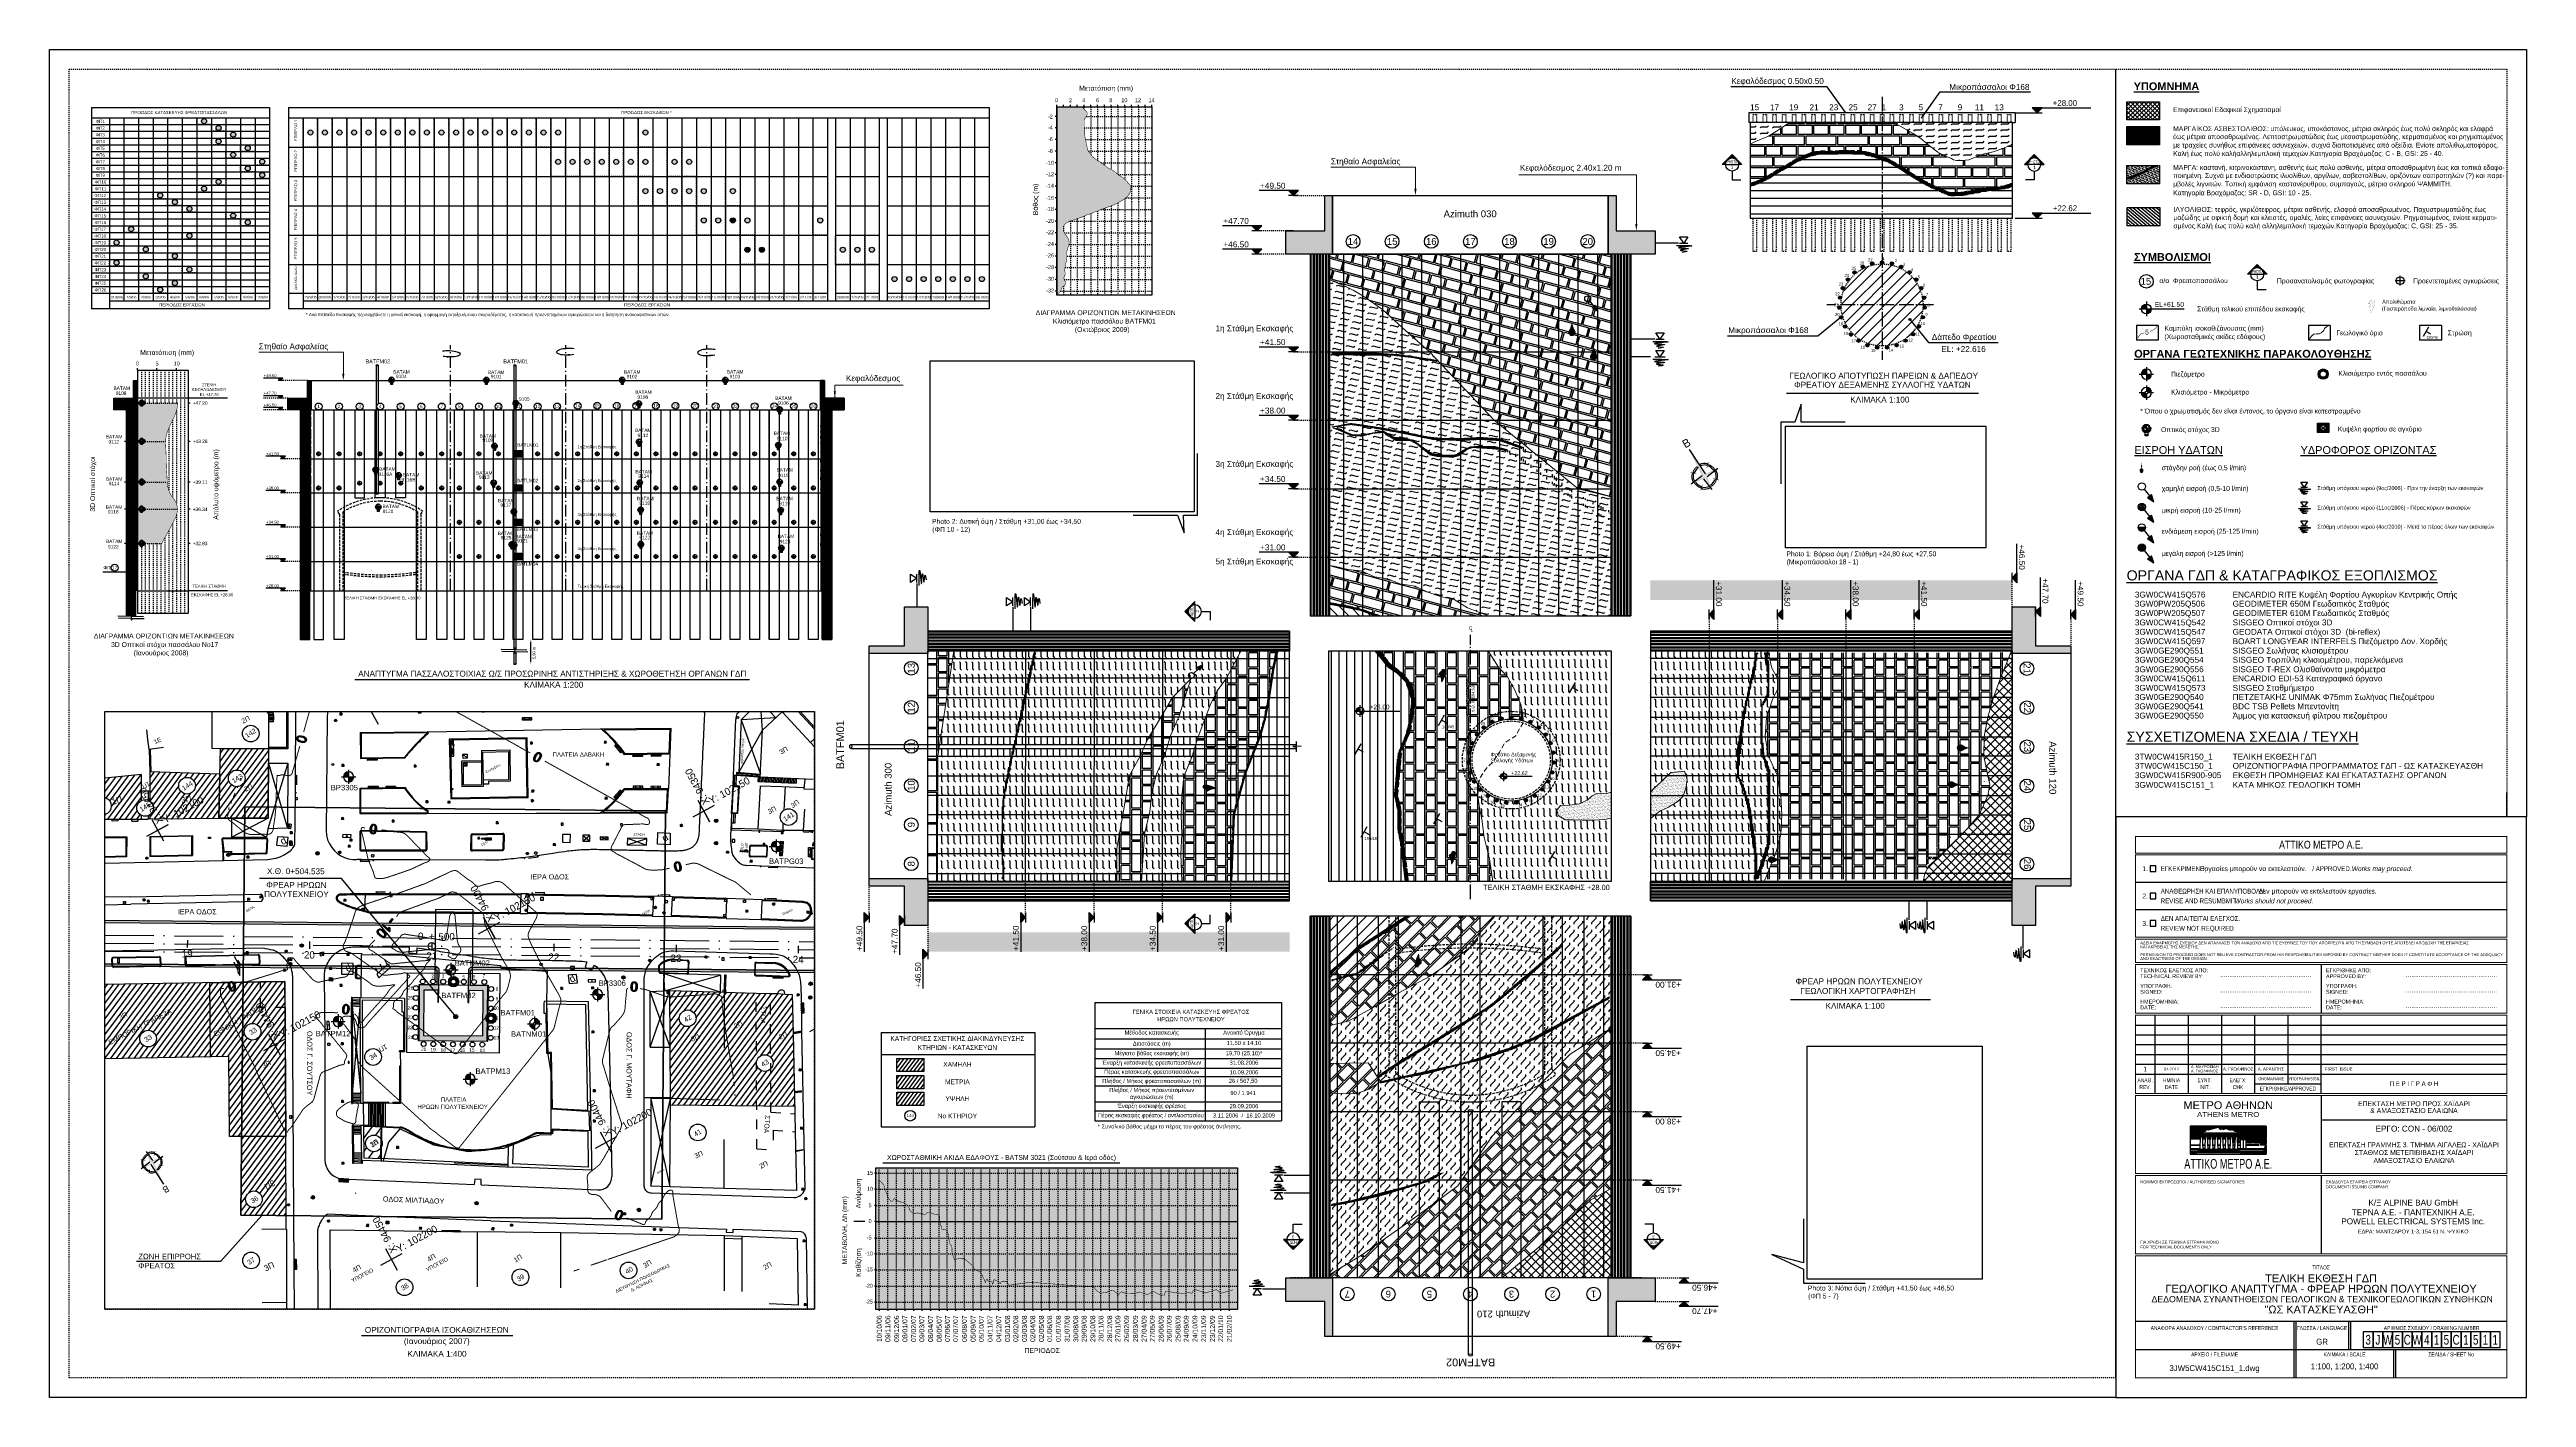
# Model space of a CAD drawing. Header units: millimetres. Extents: x 167 to 1023, y -2 to 136.
# Drawn here: x 769.8 to 1023.1, y -2.4 to 135.5 of the extents above; entities outside this region: 1.
import ezdxf
from ezdxf.enums import TextEntityAlignment as Align

# ---------------------------------------------------------------- set-up
doc = ezdxf.new("R2010")
doc.units = ezdxf.units.MM
for name, pattern in [('ACAD_ISO10W100', [18, 12, -3, 0, -3]), ('AXIS100', [1.9, 1.5, -0.2, 0, -0.2]), ('AXONAS', [7, 5, -1, 0, -1]), ('DASHED', [0.75, 0.5, -0.25]), ('DIAK1-1', [2, 1, -1]), ('M-DIAKEK100', [0.35, 0.25, -0.1]), ('M-DIAKEK200', [0.7, 0.5, -0.2]), ('SDOT1', [1, 0, -1])]:
    doc.linetypes.add(name, pattern=pattern)
for name, color, linetype in [('A-LEVELS', 6, 'Continuous'), ('A-SYMB-GENR', 2, 'Continuous'), ('AXIS', 7, 'AXIS100'), ('CG_BLOCK', 8, 'Continuous'), ('CG_BR', 8, 'Continuous'), ('CG_DIAF', 252, 'Continuous'), ('CG_FREATIO', 252, 'Continuous'), ('CG_KG', 252, 'KG'), ('CG_KR', 252, 'Continuous'), ('CG_KT', 252, 'Continuous'), ('CG_KTISMATA_TXT', 252, 'Continuous'), ('CG_MD', 252, 'Continuous'), ('CG_SBL_BS', 252, 'Continuous'), ('CG_SBL_PR', 8, 'Continuous'), ('CG_SK', 252, 'Continuous'), ('CG_ST', 8, 'DIAK1-1'), ('CG_STA-KYK', 8, 'Continuous'), ('CG_STA-SHM', 8, 'Continuous'), ('CG_USER', 252, 'Continuous'), ('COREBOREHOLES', 6, 'Continuous'), ('CW403-Text 0.30 Height', 2, 'Continuous'), ('GEOLOGY', 7, 'Continuous'), ('GSLAYER', 7, 'Continuous'), ('HATCH DIAKINDYNEYSHS', 112, 'Continuous'), ('KANABOS', 7, 'Continuous'), ('monitoring', 5, 'Continuous'), ('NORTH', 8, 'Continuous'), ('OD_AXON', 1, 'AXONAS'), ('OD_AXONAS', 1, 'AXONAS'), ('OD_PASALOI', 7, 'Continuous'), ('OD_TEC', 7, 'Continuous'), ('OD_XILIOMETRHSH', 7, 'Continuous'), ('OTM Leaders', 1, 'Continuous'), ('OTM Line 0.11', 11, 'Continuous'), ('OTM Line 0.15', 1, 'Continuous'), ('OTM Line 0.25', 7, 'Continuous'), ('OTM Line 0.35', 3, 'Continuous'), ('OTM Line 0.50', 6, 'Continuous'), ('OTM Line Axis 0.15', 1, 'ACAD_ISO10W100'), ('OTM Line Dashed 0.15', 1, 'DASHED'), ('OTM Line Dots 0.25', 2, 'SDOT1'), ('OTM Line Rock 0.50', 6, 'ROCKIN'), ('OTM Solid 253', 253, 'Continuous'), ('OTM Text 0.25', 3, 'Continuous'), ('OTM Text 0.35', 3, 'Continuous'), ('OTM Thunder 0.15', 1, 'Continuous'), ('OTM Title + Pinakida', 7, 'Continuous'), ('proteinomenes', 3, 'Continuous'), ('ROCKSBORONKAY', 2, 'Continuous'), ('TEXT', 3, 'Continuous'), ('ΖΩΝΗ ΕΠΙΡΡΟΗΣ', 1, 'Continuous'), ('ΚΤΗΡΙΑ', 7, 'Continuous')]:
    doc.layers.add(name, color=color, linetype=linetype)
doc.layers.add('contacts', color=2, linetype='Continuous', lineweight=20)
doc.layers.add('ΣΥΟ', color=170, linetype='Continuous', lineweight=25)
doc.styles.add('ARIAL', font='ARIAL.TTF')
doc.styles.add('Arial Greek', font='ARIAL.TTF')
doc.styles.add('ARIAL_GREEK', font='ARIAL.TTF')
doc.styles.add('CE4G', font='CE4G.shx', dxfattribs={"height": 1.2})
doc.styles.add('DIAF', font='GR-SIMPL.shx')
doc.styles.add('Greek', font='ARIAL.TTF')
doc.styles.add('GRN', font='omete.shx')
doc.styles.add('GRSIMP', font='grsimp')
doc.styles.add('KTISMATA', font='win-sim.shx')
doc.styles.add('WG-COMPLEX', font='wgcompl.shx')
doc.styles.add('WG-SIMPL', font='wgsimpl.shx')
doc.linetypes.add('KG', pattern='A,5,-0.5,[114,OrizLt.shx,S=1,R=0,X=0,Y=0.5],-0.5', length=6)
doc.linetypes.add('P2', pattern='A,1e-05,[114,OrizLt.shx,S=0.5,R=0,X=0,Y=0],-0.5,[114,OrizLt.shx,S=1,R=0,X=0,Y=0],-0.5', length=1.00001)
doc.linetypes.add('P3', pattern='A,1e-05,[114,OrizLt.shx,S=0.5,R=0,X=0,Y=0],-0.5,[114,OrizLt.shx,S=0.5,R=0,X=0,Y=0],-0.5,[114,OrizLt.shx,S=1,R=0,X=0,Y=0],-0.5', length=1.50001)
doc.linetypes.add('ROCKIN', pattern='A,0.0001,-0.2,[131,ltypeshp.shx,S=0.2,R=180,X=0.2,Y=0],-0.2,1,-0.1,[131,ltypeshp.shx,S=0.1,R=180,X=0.1,Y=0],-0.1,0.5,-0.05,[131,ltypeshp.shx,S=0.05,R=180,X=0.05,Y=0],-0.05,0.5', length=2.7001)
doc.linetypes.add('SR', pattern='A,6,-1.5,[121,OrizLt.shx,S=0.4,R=0,X=0,Y=0],-1.5', length=9)
picture_1 = doc.add_image_def('image1.jpg', size_in_pixel=(2576, 1564))
picture_2 = doc.add_image_def('image2.jpg', size_in_pixel=(1953, 1117))
picture_3 = doc.add_image_def('image3.jpg', size_in_pixel=(1536, 2048))
pattern_1 = [(208.58251441, (17826.94447, 67477.73036), (0.02990149324, -0.05488306389), [])]
pattern_2 = [(118.5825144, (17826.94447, 67477.73036), (-0.11152238583, -0.06075983426), [])]
pattern_3 = [(45, (0, 0), (-1.5328265, 1.5328265), [3.0988, -0.1524]), (45, (-0.6466, 0.6466), (-1.5328265, 1.5328265), [3.0988, -0.1524]), (45, (-0.1917, 1.3411), (-1.5328265, 1.5328265), [1.4732, -0.1524]), (45, (-0.8383, 1.9877), (-1.5328265, 1.5328265), [1.4732, -0.1524]), (135, (0, 0), (-2.298946, -2.298946), [0.9144, -1.2533376]), (135, (-0.1078, -0.1078), (-2.298946, -2.298946), [0.9144, -1.2533376]), (135, (-0.1917, 1.3411), (-1.1494728, -1.1494728), [0.9144, -1.2533376]), (135, (-0.2994, 1.2334), (-1.1494728, -1.1494728), [0.9144, -1.2533376])]
pattern_4 = [(90, (496.8112, -57.6474), (-2.167744, 1e-16), [3.0988, -0.1524]), (90, (495.8968, -57.6474), (-2.167744, 1e-16), [3.0988, -0.1524]), (90, (495.7273, -56.8346), (-2.167744, 1e-16), [1.4732, -0.1524]), (90, (494.813, -56.8346), (-2.167744, 1e-16), [1.4732, -0.1524]), (180, (496.8112, -57.6474), (-4e-16, -3.2512), [0.9144, -1.253338]), (180, (496.8112, -57.7998), (-4e-16, -3.2512), [0.9144, -1.253338]), (180, (495.7273, -56.8346), (-2e-16, -1.6256), [0.9144, -1.2533376]), (180, (495.7273, -56.987), (-2e-16, -1.6256), [0.9144, -1.2533376])]
pattern_5 = [(345, (0, 0), (0.5610534, 2.09388), [3.0988, -0.1524]), (345, (0.2367, 0.8832), (0.5610534, 2.09388), [3.0988, -0.1524]), (345, (1.0656, 0.8366), (0.5610534, 2.09388), [1.4732, -0.1524]), (345, (1.3023, 1.7198), (0.5610534, 2.09388), [1.4732, -0.1524]), (75, (0, 0), (-3.140418, 0.841472), [0.9144, -1.2533376]), (75, (-0.1472, 0.0394), (-3.140418, 0.841472), [0.9144, -1.2533376]), (75, (1.0656, 0.8366), (-1.570209, 0.4207362), [0.9144, -1.2533376]), (75, (0.9184, 0.876), (-1.570209, 0.4207362), [0.9144, -1.2533376])]
pattern_6 = [(233.582514, (-105.2012, -75.31594), (0.25549627, -0.18848848), [])]
pattern_7 = [(90, (-362.83408, 0), (-0.254, 2e-17), []), (90, (-362.86583, 2e-18), (-0.254, 2e-17), []), (90, (-362.89758, 4e-18), (-0.254, 2e-17), []), (90, (-362.99283, 1e-17), (-0.254, 2e-17), [])]

# ---------------------------------------------------------------- blocks, each defined once
blk = doc.blocks.new('FR-FVT')
at = {"layer": 'CG_FREATIO'}
for p, q in [((100047.7, 96581.5), (100049.3, 96581.5)), ((100047.7, 96579.9), (100047.7, 96581.5)), ((100047.7, 96580.7), (100049.3, 96580.7)), ((100047.7, 96579.9), (100049.3, 96579.9)), ((100047.9, 96580.1), (100047.9, 96581.3)), ((100047.9, 96581.3), (100049.1, 96581.3)), ((100047.9, 96580.1), (100049.1, 96580.1)), ((100048.5, 96579.9), (100048.5, 96581.5)), ((100049.1, 96580.1), (100049.1, 96581.3)), ((100049.3, 96579.9), (100049.3, 96581.5))]:
    blk.add_line(p, q, dxfattribs=at)
at = {"layer": 'CG_USER'}
blk.add_point((100048.5, 96580.7), dxfattribs=at)
blk = doc.blocks.new('pagaki')
at = {"layer": 'CG_DIAF'}
for p, q in [((94425.85, 102162.28), (94426.75, 102164.01)), ((94427.02, 102163.87), (94426.12, 102162.14)), ((94427.11, 102163.82), (94426.2, 102162.09)), ((94426.52, 102163.56), (94426.79, 102163.43)), ((94426.57, 102163.65), (94426.83, 102163.51)), ((94426.75, 102164.01), (94427.11, 102163.82)), ((94426.2, 102162.09), (94425.85, 102162.28)), ((94426.3, 102162.49), (94426.03, 102162.63)), ((94426.35, 102162.58), (94426.08, 102162.72))]:
    blk.add_line(p, q, dxfattribs=at)
blk = doc.blocks.new('FR-DEH1')
at = {"layer": 'CG_FREATIO'}
for p, q in [((100047.8, 96571.1), (100049.4, 96571.1)), ((100047.8, 96569.5), (100047.8, 96571.1)), ((100047.8, 96569.5), (100049.4, 96569.5)), ((100048.6, 96569.5), (100048.6, 96571.1)), ((100049.4, 96569.5), (100049.4, 96571.1))]:
    blk.add_line(p, q, dxfattribs=at)
at = {"layer": 'CG_USER'}
blk.add_point((100048.6, 96570.3), dxfattribs=at)
blk = doc.blocks.new('FR-AGN')
at = {"layer": 'CG_FREATIO'}
for p, q in [((100046.5, 96562.1), (100046.5, 96561.2)), ((100046.5, 96562.1), (100047.3, 96561.2)), ((100046.5, 96562.1), (100047.3, 96562.1)), ((100046.5, 96561.2), (100047.3, 96561.2)), ((100047.3, 96562.1), (100047.3, 96561.2))]:
    blk.add_line(p, q, dxfattribs=at)
blk = doc.blocks.new('SHM_STA')
at = {"layer": 'CG_STA-KYK'}
blk.add_circle((0, 0), 0.4, dxfattribs=at)
at = {"layer": 'CG_STA-SHM'}
blk.add_point((0, 0), dxfattribs=at)
blk = doc.blocks.new('PASALOS')
at = {"style": 'GRSIMP'}
blk.add_attdef('PASALOS', text='', height=1.5, dxfattribs=at).set_placement((0, 0), align=Align.MIDDLE)
blk = doc.blocks.new('AR_KM2')
at = {"style": 'GRSIMP'}
blk.add_text('+', height=1.5, dxfattribs=at).set_placement((0, 0), align=Align.MIDDLE)
blk.add_attdef('KM', text='', height=1.5, dxfattribs=at).set_placement((-1.71, 0.04), align=Align.MIDDLE_RIGHT)
blk.add_attdef('M', text='', height=1.5, dxfattribs=at).set_placement((1.36, 0), align=Align.MIDDLE_LEFT)
blk = doc.blocks.new('ARI_KAN')
at = {"style": 'GRSIMP'}
blk.add_text('X:', height=1.5, rotation=90, dxfattribs=at).set_placement((1.2, 1), align=Align.MIDDLE_LEFT)
blk.add_text('Y:', height=1.5, dxfattribs=at).set_placement((2, 1.2), align=Align.MIDDLE_LEFT)
blk.add_attdef('X', text='', height=1.5, rotation=90, dxfattribs=at).set_placement((1.2, 3.5), align=Align.MIDDLE_LEFT)
blk.add_attdef('Y', text='', height=1.5, dxfattribs=at).set_placement((4.5, 1.2), align=Align.MIDDLE_LEFT)
blk = doc.blocks.new('cross')
at = {"layer": 'GEOLOGY', "color": 6}
for p, q in [((11343.01, -2147.04), (11348.01, -2147.04)), ((11345.51, -2144.54), (11345.51, -2149.54))]:
    blk.add_line(p, q, dxfattribs=at)
blk = doc.blocks.new('Level L')
at = {"layer": 'A-LEVELS'}
blk.add_hatch(color=256, dxfattribs=at).paths.add_polyline_path([(0.25, 0.25), (0, 0), (-0.25, 0.25)])
for p, q in [((0.25, 0.25), (-1.75, 0.25)), ((0.25, 0), (-0.25, 0))]:
    blk.add_line(p, q, dxfattribs=at)
blk.add_lwpolyline([(0.25, 0.25), (0, 0), (-0.25, 0.25)], close=True, dxfattribs=at)
at = {"layer": 'A-LEVELS', "style": 'WG-SIMPL', "width": 1.05}
blk.add_attdef('±000.00', (-1.71, 0.35), '', height=0.3, rotation=360, dxfattribs=at)
blk = doc.blocks.new('north')
h = blk.add_hatch(color=256)
h.paths.add_polyline_path([(0, 15), (-0.9, 0.9), (-0.1, 0.1, -0.208552), (0, 0.2)])
h.paths.add_polyline_path([(-7.5, 0), (-0.9, -0.9), (-0.1, -0.1, -0.198912), (-0.2, 0)])
h.paths.add_polyline_path([(7.5, 0), (0.9, 0.9), (0.1, 0.1, -0.189309), (0.2, 0)])
h.paths.add_polyline_path([(0.9, -0.9), (0.1, -0.1, -0.198912), (0, -0.2), (0, -7.5)])
h.paths.add_polyline_path([(0.2, 0, 1), (-0.2, 0, 1)])
h = blk.add_hatch(color=256)
h.paths.add_polyline_path([(0.8, 5.7), (0.8, 5.2, -0.147027), (3.5, 3.9), (3.9, 4.2, 0.153056)])
h.paths.add_polyline_path([(4.6, 4.2), (4.2, 3.9, -0.170282), (5.7, 0.4), (6.2, 0.3, 0.175343)])
h.paths.add_polyline_path([(5.7, -0.4), (5.2, -0.5, -0.16425), (3.9, -3.5), (4.2, -3.9, 0.170282)])
h.paths.add_polyline_path([(4.2, -4.6), (3.9, -4.2, -0.170282), (0.4, -5.7), (0.3, -6.2, 0.175343)])
h.paths.add_polyline_path([(-0.5, -5.2, -0.16425), (-3.5, -3.9), (-3.9, -4.2, 0.170282), (-0.4, -5.7)])
h.paths.add_polyline_path([(-5.7, -0.4), (-6.2, -0.3, 0.175343), (-4.6, -4.2), (-4.2, -3.9, -0.170282)])
h.paths.add_polyline_path([(-3.9, 3.5), (-4.2, 3.9, 0.170282), (-5.7, 0.4), (-5.2, 0.5, -0.16425)])
h.paths.add_polyline_path([(-0.8, 5.7), (-0.7, 6.2, 0.158114), (-4.2, 4.6), (-3.9, 4.2, -0.153056)])
for points in [[(0, 15), (0.9, 0.9)], [(-7.5, 0), (-0.9, 0.9)], [(-6.2, 0.3), (-5.7, 0.4)], [(-4.2, 3.9), (-4.6, 4.2)], [(-3.5, 3.9), (-3.9, 4.2)], [(-0.8, 5.7), (-0.8, 5.2)], [(0.7, 6.2), (0.8, 5.7)], [(7.5, 0), (0.9, -0.9)], [(3.9, 4.2), (4.2, 4.6)], [(3.9, 3.5), (4.2, 3.9)], [(5.7, 0.4), (5.2, 0.5)], [(-5.7, -0.4), (-5.2, -0.5)], [(-3.9, -3.5), (-4.2, -3.9)], [(-3.9, -4.2), (-4.2, -4.6)], [(0, -7.5), (-0.9, -0.9)], [(-0.3, -6.2), (-0.4, -5.7)], [(0.4, -5.7), (0.5, -5.2)], [(3.5, -3.9), (3.9, -4.2)], [(4.2, -3.9), (4.6, -4.2)], [(6.2, -0.3), (5.7, -0.4)]]:
    blk.add_lwpolyline(points)
at = {"const_width": 0.25}
for points in [[(-4.1, 4.1), (-5.1, 5.1)], [(-4.1, 4.1), (-3, 3)], [(4.1, 4.1), (3, 3)], [(4.1, 4.1), (5.1, 5.1)], [(-4.1, -4.1), (-5.1, -5.1)], [(-4.1, -4.1), (-3, -3)], [(4.1, -4.1), (3, -3)], [(4.1, -4.1), (5.1, -5.1)]]:
    blk.add_lwpolyline(points, dxfattribs=at)
for radius, start, end in [(6.25, 137.2924, 177.0736), (5.25, 98.8143, 132.2706), (6.25, 47.2924, 83.2319), (5.25, 4.9604, 42.2706), (5.25, 184.9604, 222.2706), (6.25, 227.2924, 267.0736), (5.25, 274.9604, 312.2706), (6.25, 317.2924, 357.0736)]:
    blk.add_arc((0, 0), radius, start, end)
at = {"style": 'CE4G'}
blk.add_text('B', height=4, dxfattribs=at).set_placement((-1.4, 16.4))
blk = doc.blocks.new('LEVEL (Right)')
at = {"layer": 'A-LEVELS'}
blk.add_hatch(color=256, dxfattribs=at).paths.add_polyline_path([(-0.25, 0.25), (0, 0), (0.25, 0.25)])
for p, q in [((-0.25, 0.25), (2.75, 0.25)), ((-0.25, 0), (0.25, 0))]:
    blk.add_line(p, q, dxfattribs=at)
blk.add_lwpolyline([(-0.25, 0.25), (0, 0), (0.25, 0.25)], close=True, dxfattribs=at)
at = {"layer": 'A-LEVELS', "style": 'GRN', "flags": 8}
blk.add_attdef('FFL', text='', height=0.3, rotation=360, dxfattribs=at).set_placement((0.69, 0.35), align=Align.RIGHT)
at = {"layer": 'A-LEVELS', "style": 'GRN'}
blk.add_attdef('±000.00', (0.9, 0.35), '', height=0.3, rotation=360, dxfattribs=at)
blk = doc.blocks.new('3d')
at = {"ltscale": 0.1}
h = blk.add_hatch(color=7, dxfattribs=at)
edge = h.paths.add_edge_path()
edge.add_arc((752.87, -264.65), 0.0337, 90, 180, ccw=False)
edge.add_line((752.87, -264.61), (752.87, -264.44))
edge.add_arc((752.87, -264.65), 0.208, 90, 180)
edge.add_line((752.67, -264.65), (752.84, -264.65))
edge = h.paths.add_edge_path()
edge.add_line((752.87, -264.86), (752.87, -264.68))
edge.add_arc((752.87, -264.65), 0.0337, 270, 360)
edge.add_line((752.91, -264.65), (753.08, -264.65))
edge.add_arc((752.87, -264.65), 0.208, -90, 0, ccw=False)
at = {"color": 7, "ltscale": 0.1}
for p, q in [((752.62, -264.65), (752.56, -264.65)), ((752.67, -264.65), (752.84, -264.65)), ((752.87, -264.61), (752.87, -264.44)), ((752.87, -264.86), (752.87, -264.68)), ((752.91, -264.65), (753.08, -264.65)), ((753.19, -264.65), (753.13, -264.65))]:
    blk.add_line(p, q, dxfattribs=at)
for points in [[(752.84, -264.65, -0.414214), (752.87, -264.61), (752.87, -264.44, 0.414214), (752.67, -264.65)], [(752.87, -264.86), (752.87, -264.68, 0.414214), (752.91, -264.65), (753.08, -264.65, -0.414214)]]:
    blk.add_lwpolyline(points, format="xyb", close=True, dxfattribs=at)
blk.add_lwpolyline([(752.96, -264.96), (752.96, -265.12), (752.79, -265.12), (752.79, -264.96)], dxfattribs=at)
blk.add_lwpolyline([(752.79, -265.12), (752.96, -265.12), (752.96, -265.18), (752.79, -265.18)], close=True, dxfattribs=at)
for radius in [0.24, 0.208, 0.0337]:
    blk.add_circle((752.87, -264.65), radius, dxfattribs=at)
for radius in [0.319, 0.259]:
    blk.add_arc((752.87, -264.65), radius, 180, 0, dxfattribs=at)
blk = doc.blocks.new('*X89')
at = {"color": 0, "linetype": 'Continuous'}
for p, q in [((14.9, 279.5), (23.7, 288.3)), ((14.9, 279.7), (23.5, 288.3)), ((14.9, 279.9), (23.3, 288.3)), ((14.9, 280.1), (23.2, 288.3)), ((14.9, 280.2), (23, 288.3)), ((14.9, 280.4), (22.8, 288.3)), ((14.9, 280.6), (22.6, 288.3)), ((14.9, 280.8), (22.5, 288.3)), ((14.9, 281), (22.3, 288.3)), ((14.9, 281.1), (22.1, 288.3)), ((14.9, 281.3), (21.9, 288.3)), ((14.9, 281.5), (21.8, 288.3)), ((14.9, 281.7), (21.6, 288.3)), ((14.9, 281.8), (21.4, 288.3)), ((14.9, 282), (21.2, 288.3)), ((14.9, 282.2), (21.1, 288.3)), ((14.9, 282.4), (20.9, 288.3)), ((14.9, 282.5), (20.7, 288.3)), ((14.9, 282.7), (20.5, 288.3)), ((14.9, 282.9), (20.3, 288.3)), ((14.9, 283.1), (20.2, 288.3)), ((14.9, 283.3), (20, 288.3)), ((14.9, 283.4), (19.8, 288.3)), ((14.9, 283.6), (19.6, 288.3)), ((14.9, 283.8), (19.5, 288.3)), ((14.9, 284), (19.3, 288.3)), ((14.9, 284.1), (19.1, 288.3)), ((14.9, 284.3), (18.9, 288.3)), ((14.9, 284.5), (18.8, 288.3)), ((14.9, 284.7), (18.6, 288.3)), ((14.9, 284.8), (18.4, 288.3)), ((14.9, 285), (18.2, 288.3)), ((14.9, 285.2), (18, 288.3)), ((14.9, 285.4), (17.9, 288.3)), ((14.9, 285.5), (17.7, 288.3)), ((14.9, 285.7), (17.5, 288.3)), ((14.9, 285.9), (17.3, 288.3)), ((14.9, 286.1), (17.2, 288.3)), ((14.9, 286.3), (17, 288.3)), ((14.9, 286.4), (16.8, 288.3)), ((14.9, 286.6), (16.6, 288.3)), ((14.9, 286.8), (16.5, 288.3)), ((14.9, 287), (16.3, 288.3)), ((14.9, 287.1), (16.1, 288.3)), ((14.9, 287.3), (15.9, 288.3)), ((14.9, 287.5), (15.7, 288.3)), ((14.9, 287.7), (15.6, 288.3)), ((14.9, 287.8), (15.4, 288.3)), ((14.9, 288), (15.2, 288.3)), ((14.9, 288.2), (15, 288.3)), ((15.1, 279.5), (23.9, 288.3)), ((15.3, 279.5), (24.1, 288.3)), ((15.4, 279.5), (20.2, 284.3)), ((15.6, 279.5), (20.3, 284.2)), ((15.8, 279.5), (20.3, 284.1)), ((16, 279.5), (20.3, 283.9)), ((16.1, 279.5), (20.4, 283.8)), ((16.3, 279.5), (20.4, 283.6)), ((16.5, 279.5), (20.4, 283.5)), ((16.7, 279.5), (20.5, 283.3)), ((16.8, 279.5), (20.6, 283.3)), ((17, 279.5), (20.7, 283.2)), ((17.2, 279.5), (20.8, 283.2)), ((17.4, 279.5), (21, 283.2)), ((17.6, 279.5), (21.2, 283.2)), ((17.7, 279.5), (21.3, 283.2)), ((17.9, 279.5), (21.5, 283.2)), ((18.1, 279.5), (21.6, 283)), ((18.3, 279.5), (21.6, 282.9)), ((18.4, 279.5), (21.6, 282.7)), ((18.6, 279.5), (21.6, 282.5)), ((18.8, 279.5), (21.6, 282.3)), ((19, 279.5), (21.6, 282.2)), ((19.1, 279.5), (21.6, 282)), ((19.3, 279.5), (21.6, 281.8)), ((19.5, 279.5), (21.6, 281.6)), ((19.7, 279.5), (21.5, 281.3)), ((19.9, 279.5), (21.5, 281.2)), ((20, 279.5), (21.5, 281.1)), ((20.2, 279.5), (21.7, 281)), ((20.3, 284.4), (24.2, 288.3)), ((20.4, 279.5), (21.8, 281)), ((20.5, 284.4), (24.4, 288.3)), ((20.6, 279.5), (21.8, 280.8)), ((20.7, 284.5), (24.6, 288.3)), ((20.7, 279.5), (21.8, 280.6)), ((20.9, 279.5), (21.8, 280.4)), ((21, 284.5), (24.8, 288.3)), ((21.1, 279.5), (21.8, 280.2)), ((21.2, 284.6), (24.9, 288.3)), ((21.3, 279.5), (21.8, 280)), ((21.4, 284.6), (25.1, 288.3)), ((21.4, 279.5), (21.8, 279.9)), ((21.6, 284.7), (25.3, 288.3)), ((21.6, 279.5), (21.8, 279.7)), ((21.9, 284.7), (25.5, 288.3)), ((22.1, 284.8), (25.6, 288.3)), ((22.3, 284.8), (25.8, 288.3)), ((22.5, 284.9), (26, 288.3)), ((22.7, 284.9), (26.2, 288.3)), ((23, 284.9), (26.4, 288.3)), ((23.1, 284.6), (26.9, 288.3)), ((23.1, 284.7), (26.7, 288.3)), ((23.1, 284.9), (26.5, 288.3)), ((23.2, 284.3), (27.2, 288.3)), ((23.2, 284.4), (27.1, 288.3)), ((23.2, 281), (23.3, 281)), ((23.3, 284.2), (27.4, 288.3)), ((23.3, 280), (24.8, 281.5)), ((23.3, 280.1), (24.6, 281.5)), ((23.3, 280.3), (24.4, 281.5)), ((23.3, 280.5), (24.2, 281.5)), ((23.3, 280.6), (24.1, 281.5)), ((23.3, 279.8), (24.8, 281.3)), ((23.3, 279.6), (24.8, 281.1)), ((23.3, 280.8), (23.4, 281)), ((23.4, 279.5), (24.9, 281)), ((23.5, 284.3), (27.6, 288.3)), ((23.6, 281.2), (23.9, 281.5)), ((23.6, 281.3), (23.7, 281.5)), ((23.6, 279.5), (25, 281)), ((23.7, 284.3), (27.8, 288.3)), ((23.7, 279.5), (25.2, 281)), ((23.9, 279.5), (25.1, 280.8)), ((24, 284.4), (27.9, 288.3)), ((24.1, 279.5), (25.1, 280.6)), ((24.2, 284.4), (28.1, 288.3)), ((24.3, 279.5), (25.1, 280.4)), ((24.4, 284.5), (28.3, 288.3)), ((24.4, 279.5), (25.1, 280.2)), ((24.6, 279.5), (25.1, 280)), ((24.7, 284.5), (25.7, 285.6)), ((24.8, 279.5), (25.1, 279.8)), ((24.9, 284.6), (25.7, 285.4)), ((25, 279.5), (25.1, 279.7)), ((25.1, 284.6), (25.6, 285.1)), ((25.4, 284.7), (25.6, 284.9)), ((25.8, 285.6), (28.5, 288.3)), ((25.9, 285.6), (28.7, 288.3)), ((26.1, 285.6), (28.8, 288.3)), ((26.3, 285.6), (29, 288.3)), ((26.4, 285.6), (29.2, 288.3)), ((26.6, 285.6), (29.4, 288.3)), ((26.6, 280.1), (28, 281.5)), ((26.6, 280.3), (27.8, 281.5)), ((26.6, 280.5), (27.6, 281.5)), ((26.6, 280.7), (27.4, 281.5)), ((26.6, 280.8), (26.8, 281)), ((26.6, 281), (26.6, 281)), ((26.7, 280), (28.1, 281.5)), ((26.7, 279.8), (28.3, 281.4)), ((26.7, 279.6), (28.3, 281.3)), ((26.7, 279.5), (28.3, 281.1)), ((26.8, 285.6), (29.5, 288.3)), ((26.9, 285.6), (29.7, 288.3)), ((26.9, 279.5), (28.4, 281)), ((27, 281.2), (27.3, 281.5)), ((27, 281.3), (27.1, 281.5)), ((27.1, 285.5), (29.9, 288.3)), ((27.1, 279.5), (28.6, 281)), ((27.3, 285.5), (30.1, 288.3)), ((27.3, 279.5), (28.6, 280.9)), ((27.5, 285.6), (30.2, 288.3)), ((27.5, 279.5), (28.6, 280.7)), ((27.6, 279.5), (28.6, 280.5)), ((27.7, 285.6), (30.4, 288.3)), ((27.8, 279.5), (28.6, 280.3)), ((28, 285.7), (30.6, 288.3)), ((28, 279.5), (28.6, 280.1)), ((28.2, 285.8), (30.8, 288.3)), ((28.2, 279.5), (28.6, 280)), ((28.3, 279.5), (28.6, 279.8)), ((28.5, 285.9), (31, 288.3)), ((28.7, 286), (31.1, 288.3)), ((29, 286), (31.3, 288.3)), ((29.2, 286.1), (31.5, 288.3)), ((29.5, 286.2), (31.7, 288.3)), ((29.8, 286.3), (31.8, 288.3)), ((30, 286.3), (32, 288.3)), ((30.1, 279.9), (31.7, 281.5)), ((30.1, 280.1), (31.5, 281.5)), ((30.1, 280.2), (31.3, 281.5)), ((30.1, 280.4), (31.1, 281.5)), ((30.1, 280.6), (31, 281.5)), ((30.1, 280.7), (30.8, 281.5)), ((30.1, 279.7), (31.7, 281.4)), ((30.1, 279.5), (31.7, 281.2)), ((30.1, 280.9), (30.2, 281)), ((30.3, 286.4), (32.2, 288.3)), ((30.3, 279.5), (31.8, 281.1)), ((30.4, 281.3), (30.6, 281.5)), ((30.4, 281.4), (30.4, 281.5)), ((30.5, 286.5), (32.4, 288.3)), ((30.5, 279.5), (31.9, 281)), ((30.6, 279.5), (32.1, 281)), ((30.8, 286.6), (32.5, 288.3)), ((30.8, 279.5), (32.1, 280.8)), ((31, 286.6), (32.7, 288.3)), ((31, 279.5), (32.1, 280.6)), ((31.2, 279.5), (32.1, 280.4)), ((31.3, 286.7), (32.9, 288.3)), ((31.3, 279.5), (32.1, 280.3)), ((31.5, 286.8), (33.1, 288.3)), ((31.5, 279.5), (32.1, 280.1)), ((31.7, 279.5), (32, 279.9)), ((31.8, 286.9), (33.2, 288.3)), ((31.9, 279.5), (32, 279.7)), ((32, 287), (33.4, 288.3)), ((32.3, 287), (33.6, 288.3)), ((32.5, 287.1), (33.8, 288.3)), ((32.8, 287.2), (34, 288.3)), ((33.1, 287.3), (34.1, 288.3)), ((33.3, 287.3), (34.3, 288.3)), ((33.5, 280.3), (34.7, 281.5)), ((33.5, 280.5), (34.5, 281.5)), ((33.5, 280.7), (34.3, 281.5)), ((33.5, 280.8), (33.7, 281)), ((33.5, 281), (33.5, 281)), ((33.6, 287.4), (34.5, 288.3)), ((33.6, 279.6), (35.4, 281.5)), ((33.6, 279.8), (35.2, 281.5)), ((33.6, 280), (35, 281.5)), ((33.6, 280.2), (34.9, 281.5)), ((33.6, 279.5), (35.4, 281.3)), ((33.8, 287.5), (34.7, 288.3)), ((33.8, 279.5), (35.4, 281.2)), ((33.9, 281.2), (34.1, 281.5)), ((33.9, 281.4), (34, 281.5)), ((34, 279.5), (35.5, 281.1)), ((34.1, 287.6), (34.8, 288.3)), ((34.2, 279.5), (35.6, 281)), ((34.3, 287.6), (35, 288.3)), ((34.3, 279.5), (35.8, 281)), ((34.5, 279.5), (35.8, 280.8)), ((34.6, 287.7), (35.2, 288.3)), ((34.7, 279.5), (35.8, 280.6)), ((34.8, 287.5), (35.7, 288.3)), ((34.8, 287.6), (35.5, 288.3)), ((34.8, 287.7), (35.4, 288.3)), ((34.9, 287.2), (36.1, 288.3)), ((34.9, 287.3), (35.9, 288.3)), ((34.9, 279.5), (35.7, 280.4)), ((35, 286.8), (36.6, 288.3)), ((35, 286.9), (36.4, 288.3)), ((35, 287), (36.3, 288.3)), ((35.1, 286.5), (37, 288.3)), ((35.1, 286.6), (36.8, 288.3)), ((35.1, 286.3), (35.9, 287.1)), ((35.1, 279.5), (35.7, 280.2)), ((35.2, 286.2), (35.9, 287)), ((35.2, 279.5), (35.7, 280)), ((35.3, 286.1), (36, 286.8)), ((35.4, 286.1), (36, 286.7)), ((35.4, 279.5), (35.7, 279.9)), ((35.5, 286), (36, 286.5)), ((35.6, 279.5), (35.7, 279.7)), ((35.7, 286), (36.1, 286.4)), ((35.8, 286), (36.1, 286.2)), ((36, 287.2), (37.1, 288.3)), ((36, 285.9), (36.1, 286.1)), ((36.1, 285.9), (36.2, 285.9)), ((36.2, 287.2), (37.3, 288.3)), ((36.3, 287.2), (37.5, 288.3)), ((36.5, 287.2), (37.7, 288.3)), ((36.7, 287.1), (37.8, 288.3)), ((36.8, 287.1), (38, 288.3)), ((37, 287.1), (38.2, 288.3)), ((37.1, 287.1), (38.4, 288.3)), ((37.2, 287), (38.6, 288.3)), ((37.2, 280), (38.7, 281.5)), ((37.2, 280.1), (38.6, 281.5)), ((37.2, 280.3), (38.4, 281.5)), ((37.2, 280.5), (38.2, 281.5)), ((37.2, 280.6), (38, 281.5)), ((37.2, 280.8), (37.4, 281)), ((37.2, 281), (37.2, 281)), ((37.3, 286.8), (38.9, 288.3)), ((37.3, 286.9), (38.7, 288.3)), ((37.3, 279.8), (38.9, 281.4)), ((37.3, 279.6), (38.9, 281.2)), ((37.4, 286.5), (39.3, 288.3)), ((37.4, 286.6), (39.1, 288.3)), ((37.4, 279.5), (38.9, 281.1)), ((37.5, 285.9), (40, 288.3)), ((37.5, 286), (39.8, 288.3)), ((37.5, 286.2), (39.6, 288.3)), ((37.5, 286.4), (39.4, 288.3)), ((37.5, 279.5), (39, 281)), ((37.6, 285.8), (40.1, 288.3)), ((37.6, 281.2), (37.9, 281.5)), ((37.6, 281.3), (37.7, 281.5)), ((37.7, 279.5), (39.2, 281)), ((37.9, 285.9), (38.5, 286.6)), ((37.9, 279.5), (39.2, 280.9)), ((38.1, 279.5), (39.2, 280.7)), ((38.2, 286.1), (38.5, 286.4)), ((38.2, 279.5), (39.2, 280.5)), ((38.4, 279.5), (39.2, 280.3)), ((38.6, 286.6), (40.3, 288.3)), ((38.6, 279.5), (39.2, 280.1)), ((38.8, 286.6), (40.5, 288.3)), ((38.8, 279.5), (39.2, 279.9)), ((38.9, 279.5), (39.2, 279.8)), ((39, 286.7), (40.7, 288.3)), ((39.1, 279.5), (39.2, 279.6)), ((39.2, 286.7), (40.9, 288.3)), ((39.4, 286.7), (41, 288.3)), ((39.5, 286.7), (41.2, 288.3)), ((39.7, 286.6), (41.4, 288.3)), ((39.8, 286.6), (41.6, 288.3)), ((39.9, 286.5), (41.7, 288.3)), ((40, 286.4), (41.9, 288.3)), ((40.1, 286.4), (42.1, 288.3)), ((40.2, 286.3), (42.3, 288.3)), ((40.4, 286.3), (42.4, 288.3)), ((40.5, 286.2), (42.6, 288.3)), ((40.6, 286.1), (42.8, 288.3)), ((40.7, 286.1), (43, 288.3)), ((40.7, 280.1), (42.1, 281.5)), ((40.7, 280.2), (41.9, 281.5)), ((40.7, 280.4), (41.7, 281.5)), ((40.7, 280.6), (41.6, 281.5)), ((40.7, 280.7), (41.4, 281.5)), ((40.7, 279.9), (42.2, 281.4)), ((40.7, 279.7), (42.2, 281.2)), ((40.7, 279.6), (42.3, 281.1)), ((40.7, 280.9), (40.8, 281)), ((40.8, 286), (43.1, 288.3)), ((40.9, 279.5), (42.4, 281)), ((41, 286), (43.3, 288.3)), ((41, 281.2), (41.2, 281.5)), ((41, 281.4), (41, 281.5)), ((41.1, 285.9), (43.5, 288.3)), ((41.1, 279.5), (42.5, 281)), ((41.2, 285.8), (43.7, 288.3)), ((41.2, 279.5), (42.6, 280.9)), ((41.3, 285.8), (43.9, 288.3)), ((41.4, 285.7), (44, 288.3)), ((41.4, 279.5), (42.6, 280.7)), ((41.5, 285.7), (44.2, 288.3)), ((41.6, 279.5), (42.6, 280.5)), ((41.7, 285.6), (44.4, 288.3)), ((41.8, 285.5), (42.1, 285.9)), ((41.8, 279.5), (42.6, 280.3)), ((41.9, 279.5), (42.5, 280.1)), ((42.1, 279.5), (42.5, 279.9)), ((42.3, 279.5), (42.5, 279.8)), ((42.4, 286), (44.7, 288.3)), ((42.4, 286.1), (44.6, 288.3)), ((42.5, 285.9), (44.9, 288.3)), ((42.5, 279.5), (42.5, 279.6)), ((42.6, 285.7), (45.3, 288.3)), ((42.6, 285.8), (45.1, 288.3)), ((42.7, 285.6), (45.4, 288.3)), ((42.8, 285.5), (45.6, 288.3)), ((42.9, 285.4), (45.8, 288.3)), ((43.1, 285.4), (46, 288.3)), ((43.3, 285.5), (46.2, 288.3)), ((43.5, 285.5), (46.3, 288.3)), ((43.7, 285.5), (46.5, 288.3)), ((43.9, 285.5), (46.7, 288.3)), ((44, 280.7), (44.8, 281.5)), ((44, 280.6), (44.9, 281.5)), ((44, 280.4), (45.1, 281.5)), ((44, 280.2), (45.3, 281.5)), ((44, 280.9), (44.1, 281)), ((44.1, 285.6), (46.9, 288.3)), ((44.1, 280), (45.5, 281.5)), ((44.1, 279.9), (45.5, 281.3)), ((44.1, 279.7), (45.5, 281.1)), ((44.1, 279.5), (45.6, 281)), ((44.2, 279.5), (45.7, 281)), ((44.3, 285.6), (47, 288.3)), ((44.4, 281.4), (44.4, 281.5)), ((44.4, 281.3), (44.6, 281.5)), ((44.4, 279.5), (45.8, 280.9)), ((44.5, 285.6), (47.2, 288.3)), ((44.5, 278.7), (44.6, 278.9)), ((44.5, 278.5), (44.8, 278.9)), ((44.5, 278.3), (45, 278.9)), ((44.5, 278.2), (45.2, 278.9)), ((44.5, 278), (45.3, 278.9)), ((44.5, 277.8), (45.5, 278.9)), ((44.5, 277.6), (45.7, 278.9)), ((44.5, 277.5), (45.7, 278.7)), ((44.5, 277.3), (45.7, 278.5)), ((44.5, 277.1), (45.7, 278.3)), ((44.5, 276.9), (45.7, 278.2)), ((44.5, 276.8), (45.7, 278)), ((44.6, 285.6), (47.4, 288.3)), ((44.6, 279.5), (45.8, 280.7)), ((44.6, 276.7), (45.7, 277.8)), ((44.7, 285.5), (47.6, 288.3)), ((44.8, 285.4), (47.7, 288.3)), ((44.8, 279.5), (45.8, 280.5)), ((44.8, 276.7), (45.7, 277.6)), ((44.9, 285.3), (47.9, 288.3)), ((45, 285.1), (48.3, 288.3)), ((45, 285.2), (48.1, 288.3)), ((45, 279.5), (45.8, 280.4)), ((45, 276.7), (45.7, 277.4)), ((45.1, 285), (48.5, 288.3)), ((45.1, 279.5), (45.8, 280.2)), ((45.1, 276.7), (45.7, 277.2)), ((45.2, 284.9), (48.6, 288.3)), ((45.3, 284.8), (45.6, 285.1)), ((45.3, 279.5), (45.8, 280)), ((45.3, 276.7), (45.7, 277.1)), ((45.5, 279.5), (45.8, 279.8)), ((45.5, 276.7), (45.6, 276.9)), ((45.7, 285.2), (48.8, 288.3)), ((45.7, 279.5), (45.8, 279.6)), ((45.8, 285.2), (49, 288.3)), ((46, 285.1), (49.2, 288.3)), ((46.1, 285.1), (49.3, 288.3)), ((46.3, 285.1), (49.5, 288.3)), ((46.4, 285), (49.7, 288.3)), ((46.5, 285), (49.9, 288.3)), ((46.7, 285), (50, 288.3)), ((46.8, 285), (50.2, 288.3)), ((47, 284.9), (50.4, 288.3)), ((47.1, 284.9), (50.6, 288.3)), ((47.2, 280.9), (47.3, 281)), ((47.3, 284.9), (50.8, 288.3)), ((47.3, 280.6), (55, 288.3)), ((47.3, 280.4), (55.2, 288.3)), ((47.3, 280.3), (55.3, 288.3)), ((47.3, 280.1), (55.5, 288.3)), ((47.3, 279.9), (55.7, 288.3)), ((47.3, 279.8), (55.9, 288.3)), ((47.3, 279.6), (56.1, 288.3)), ((47.3, 280.8), (47.6, 281.1)), ((47.3, 278.7), (47.4, 278.9)), ((47.3, 278.6), (47.6, 278.9)), ((47.3, 278.4), (47.8, 278.9)), ((47.4, 284.8), (50.9, 288.3)), ((47.4, 279.5), (56.2, 288.3)), ((47.4, 278.2), (48, 278.9)), ((47.4, 278.1), (48.2, 278.9)), ((47.4, 277.9), (48.3, 278.9)), ((47.4, 277.7), (48.5, 278.9)), ((47.4, 277.5), (48.7, 278.9)), ((47.4, 277.4), (48.7, 278.7)), ((47.4, 277.2), (48.7, 278.5)), ((47.4, 277), (48.7, 278.3)), ((47.4, 276.9), (48.7, 278.2)), ((47.4, 276.7), (48.7, 278)), ((47.5, 282.4), (53.4, 288.3)), ((47.5, 282.2), (53.6, 288.3)), ((47.5, 282.1), (53.8, 288.3)), ((47.5, 281.9), (53.9, 288.3)), ((47.5, 281.7), (54.1, 288.3)), ((47.5, 281.5), (54.3, 288.3)), ((47.5, 283.1), (47.5, 283.2)), ((47.5, 282.9), (47.7, 283.2)), ((47.5, 282.8), (47.9, 283.2)), ((47.5, 282.6), (48, 283.2)), ((47.6, 284.8), (51.1, 288.3)), ((47.6, 281.5), (54.5, 288.3)), ((47.6, 281.3), (54.6, 288.3)), ((47.6, 281.1), (54.8, 288.3)), ((47.6, 279.5), (56.4, 288.3)), ((47.6, 276.7), (48.7, 277.8)), ((47.7, 284.8), (51.3, 288.3)), ((47.8, 284.7), (51.5, 288.3)), ((47.8, 279.5), (56.6, 288.3)), ((47.8, 276.7), (48.7, 277.6)), ((48, 284.7), (51.6, 288.3)), ((48, 279.5), (56.8, 288.3)), ((48, 276.7), (48.7, 277.5)), ((48.1, 284.7), (51.8, 288.3)), ((48.1, 279.5), (56.9, 288.3)), ((48.1, 276.7), (48.7, 277.3)), ((48.2, 283.3), (53.2, 288.3)), ((48.3, 284.6), (52, 288.3)), ((48.3, 279.5), (57.1, 288.3)), ((48.3, 283.6), (48.4, 283.7)), ((48.3, 276.7), (48.7, 277.1)), ((48.4, 284.6), (52.2, 288.3)), ((48.4, 284.1), (52.7, 288.3)), ((48.4, 283.9), (52.9, 288.3)), ((48.5, 284.3), (52.5, 288.3)), ((48.5, 283.8), (53, 288.3)), ((48.5, 279.5), (57.3, 288.3)), ((48.5, 276.7), (48.7, 276.9)), ((48.6, 284.6), (52.3, 288.3)), ((48.7, 279.5), (57.5, 288.3)), ((48.7, 276.7), (48.7, 276.8)), ((48.8, 279.5), (57.6, 288.3)), ((49, 279.5), (57.8, 288.3)), ((49.2, 279.5), (58, 288.3)), ((49.4, 279.5), (58.2, 288.3)), ((49.6, 279.5), (58.4, 288.3)), ((49.7, 279.5), (58.5, 288.3)), ((49.9, 279.5), (58.7, 288.3)), ((50.1, 279.5), (58.9, 288.3)), ((50.3, 279.5), (59.1, 288.3)), ((50.4, 279.5), (59.2, 288.3)), ((50.6, 279.5), (59.4, 288.3)), ((50.8, 279.5), (59.6, 288.3)), ((51, 279.5), (59.8, 288.3)), ((51.1, 279.5), (59.9, 288.3)), ((51.3, 279.5), (60.1, 288.3)), ((51.5, 279.5), (60.3, 288.3)), ((51.7, 279.5), (60.5, 288.3)), ((51.8, 279.5), (60.6, 288.3)), ((52, 279.5), (60.8, 288.3)), ((52.2, 279.5), (61, 288.3)), ((52.4, 279.5), (61.2, 288.3)), ((52.6, 279.5), (61.4, 288.3)), ((52.7, 279.5), (61.5, 288.3)), ((52.9, 279.5), (61.7, 288.3)), ((53.1, 279.5), (61.9, 288.3)), ((53.3, 279.5), (62.1, 288.3)), ((53.4, 279.5), (62.2, 288.3)), ((53.6, 279.5), (62.4, 288.3)), ((53.8, 279.5), (62.6, 288.3)), ((54, 279.5), (62.8, 288.3)), ((54.1, 279.5), (62.9, 288.3)), ((54.1, 278.8), (54.2, 278.9)), ((54.1, 278.6), (54.3, 278.9)), ((54.1, 278.4), (54.5, 278.9)), ((54.1, 278.2), (54.7, 278.9)), ((54.1, 278), (54.9, 278.9)), ((54.1, 277.9), (55.1, 278.9)), ((54.1, 277.7), (55.2, 278.9)), ((54.1, 277.5), (55.4, 278.9)), ((54.1, 277.3), (55.6, 278.9)), ((54.1, 277.2), (55.8, 278.9)), ((54.1, 277), (55.9, 278.9)), ((54.1, 276.8), (56.1, 278.9)), ((54.2, 276.7), (56.3, 278.9)), ((54.3, 279.5), (63.1, 288.3)), ((54.3, 276.7), (56.5, 278.9)), ((54.5, 279.5), (63.3, 288.3)), ((54.5, 276.7), (56.6, 278.9)), ((54.7, 279.5), (63.5, 288.3)), ((54.7, 276.7), (56.8, 278.9)), ((54.9, 279.5), (63.7, 288.3)), ((54.9, 276.7), (57, 278.9)), ((55, 279.5), (63.8, 288.3)), ((55, 276.7), (57.2, 278.9)), ((55.2, 279.5), (64, 288.3)), ((55.2, 276.7), (57.3, 278.9)), ((55.4, 279.5), (64.2, 288.3)), ((55.4, 276.7), (57.5, 278.9)), ((55.6, 279.5), (64.4, 288.3)), ((55.6, 276.7), (57.7, 278.9)), ((55.7, 279.5), (64.5, 288.3)), ((55.7, 276.7), (57.9, 278.8)), ((55.9, 279.5), (64.7, 288.3)), ((55.9, 276.7), (57.9, 278.6)), ((56.1, 279.5), (64.9, 288.3)), ((56.1, 276.7), (57.9, 278.5)), ((56.3, 279.5), (65.1, 288.3)), ((56.3, 276.7), (57.9, 278.3)), ((56.4, 279.5), (65.2, 288.3)), ((56.5, 276.7), (57.9, 278.1)), ((56.6, 279.5), (65.4, 288.3)), ((56.6, 276.7), (57.9, 277.9)), ((56.8, 279.5), (65.6, 288.3)), ((56.8, 276.7), (57.9, 277.8)), ((57, 279.5), (65.8, 288.3)), ((57, 276.7), (57.9, 277.6)), ((57.2, 279.5), (66, 288.3)), ((57.2, 276.7), (57.9, 277.4)), ((57.3, 279.5), (66.1, 288.3)), ((57.3, 276.7), (57.9, 277.2)), ((57.5, 279.5), (66.3, 288.3)), ((57.5, 276.7), (57.9, 277.1)), ((57.7, 279.5), (66.5, 288.3)), ((57.7, 276.7), (57.9, 276.9)), ((57.9, 279.5), (66.7, 288.3)), ((58, 279.5), (66.8, 288.3)), ((58.2, 279.5), (67, 288.3)), ((58.4, 279.5), (67.2, 288.3)), ((58.5, 278.8), (58.6, 278.9)), ((58.5, 278.6), (58.8, 278.9)), ((58.5, 278.4), (58.9, 278.9)), ((58.5, 278.3), (59.1, 278.9)), ((58.5, 278.1), (59.3, 278.9)), ((58.5, 277.9), (59.5, 278.9)), ((58.5, 277.7), (59.6, 278.9)), ((58.5, 277.6), (59.8, 278.9)), ((58.5, 277.4), (60, 278.9)), ((58.5, 277.2), (60.2, 278.9)), ((58.5, 277), (60.4, 278.9)), ((58.5, 276.9), (60.5, 278.9)), ((58.6, 279.5), (67.4, 288.3)), ((58.6, 276.7), (60.7, 278.9)), ((58.7, 279.5), (67.4, 288.1)), ((58.8, 276.7), (60.9, 278.9)), ((58.9, 279.5), (67.4, 288)), ((58.9, 276.7), (61.1, 278.9)), ((59.1, 279.5), (67.4, 287.8)), ((59.1, 276.7), (61.2, 278.9)), ((59.3, 279.5), (67.4, 287.6)), ((59.3, 276.7), (61.4, 278.9)), ((59.5, 279.5), (67.4, 287.4)), ((59.5, 276.7), (61.6, 278.9)), ((59.6, 279.5), (67.4, 287.3)), ((59.6, 276.7), (61.8, 278.9)), ((59.8, 279.5), (67.4, 287.1)), ((59.8, 276.7), (61.9, 278.9)), ((60, 279.5), (67.4, 286.9)), ((60, 276.7), (62.1, 278.9)), ((60.2, 279.5), (67.4, 286.7)), ((60.2, 276.7), (62.3, 278.9)), ((60.3, 279.5), (67.4, 286.6)), ((60.3, 276.7), (62.5, 278.9)), ((60.5, 279.5), (67.4, 286.4)), ((60.5, 276.7), (62.7, 278.9)), ((60.7, 279.5), (67.4, 286.2)), ((60.7, 276.7), (62.8, 278.8)), ((60.9, 279.5), (67.4, 286)), ((60.9, 276.7), (62.8, 278.6)), ((61, 279.5), (67.4, 285.8)), ((61.1, 276.7), (62.8, 278.4)), ((61.2, 279.5), (67.4, 285.7)), ((61.2, 276.7), (62.8, 278.3)), ((61.4, 279.5), (67.4, 285.5)), ((61.4, 276.7), (62.8, 278.1)), ((61.6, 279.5), (67.4, 285.3)), ((61.6, 276.7), (62.8, 277.9)), ((61.7, 279.5), (67.4, 285.1)), ((61.8, 276.7), (62.8, 277.7)), ((61.9, 279.5), (67.4, 285)), ((61.9, 276.7), (62.8, 277.6)), ((62.1, 279.5), (67.4, 284.8)), ((62.1, 276.7), (62.8, 277.4)), ((62.3, 279.5), (67.4, 284.6)), ((62.3, 276.7), (62.8, 277.2)), ((62.5, 279.5), (67.4, 284.4)), ((62.5, 276.7), (62.8, 277)), ((62.6, 279.5), (67.4, 284.3)), ((62.6, 276.7), (62.8, 276.8)), ((62.8, 279.5), (67.4, 284.1)), ((63, 279.5), (67.4, 283.9)), ((63.2, 279.5), (67.4, 283.7)), ((63.3, 279.5), (67.4, 283.5)), ((63.3, 278.8), (63.4, 278.9)), ((63.3, 278.6), (63.5, 278.9)), ((63.3, 278.5), (63.7, 278.9)), ((63.3, 278.3), (63.9, 278.9)), ((63.3, 278.1), (64.1, 278.9)), ((63.3, 277.9), (64.2, 278.9)), ((63.3, 277.8), (64.4, 278.9)), ((63.3, 277.6), (64.6, 278.8)), ((63.3, 277.4), (64.6, 278.7)), ((63.3, 277.2), (64.7, 278.6)), ((63.3, 277.1), (64.8, 278.5)), ((63.3, 276.9), (64.8, 278.4)), ((63.3, 276.7), (64.9, 278.3)), ((63.3, 276.5), (64.9, 278.1)), ((63.3, 276.3), (65, 278)), ((63.3, 276.2), (65.1, 277.9)), ((63.3, 276), (65.1, 277.8)), ((63.3, 275.8), (65.2, 277.7)), ((63.3, 275.6), (65.2, 277.5)), ((63.3, 275.5), (65.3, 277.4)), ((63.4, 275.4), (65.4, 277.3)), ((63.5, 279.5), (67.4, 283.4)), ((63.6, 275.4), (65.4, 277.2)), ((63.7, 279.5), (67.4, 283.2)), ((63.8, 275.4), (65.5, 277.1)), ((63.9, 279.5), (67.4, 283)), ((64, 279.5), (67.4, 282.8)), ((64, 275.4), (65.5, 277)), ((64.1, 275.4), (65.6, 276.8)), ((64.2, 279.5), (67.4, 282.7)), ((64.3, 275.4), (65.7, 276.7)), ((64.4, 279.5), (67.4, 282.5)), ((64.5, 275.4), (65.7, 276.6)), ((64.6, 279.5), (67.4, 282.3)), ((64.7, 275.4), (65.8, 276.5)), ((64.8, 279.5), (67.4, 282.1)), ((64.8, 275.4), (65.8, 276.4)), ((64.9, 279.5), (67.4, 282)), ((65, 279.5), (67.4, 281.8)), ((65, 275.4), (65.9, 276.3)), ((65.1, 279.4), (67.4, 281.6)), ((65.2, 279.2), (67.4, 281.4)), ((65.2, 279.1), (67.4, 281.3)), ((65.2, 275.4), (66, 276.1)), ((65.3, 279), (67.4, 281.1)), ((65.3, 278.9), (67.4, 280.9)), ((65.4, 278.8), (67.4, 280.7)), ((65.4, 275.4), (66, 276)), ((65.5, 278.6), (67.4, 280.5)), ((65.5, 278.5), (67.4, 280.4)), ((65.5, 275.4), (66.1, 275.9)), ((65.6, 278.4), (67.4, 280.2)), ((65.6, 278.3), (67.4, 280)), ((65.7, 278.2), (67.4, 279.8)), ((65.7, 275.4), (66.1, 275.8)), ((65.8, 278.1), (67.4, 279.7)), ((65.8, 277.9), (67.4, 279.5)), ((65.9, 277.8), (67.4, 279.3)), ((65.9, 277.7), (67.4, 279.1)), ((65.9, 275.4), (66.2, 275.7)), ((66, 277.6), (67.4, 279)), ((66, 277.5), (67.4, 278.8)), ((66.1, 277.4), (67.4, 278.6)), ((66.1, 275.4), (66.2, 275.6)), ((66.2, 277.2), (67.4, 278.4)), ((66.2, 277.1), (67.4, 278.2)), ((66.2, 275.4), (66.3, 275.4)), ((66.3, 277), (67.4, 278.1)), ((66.3, 276.9), (67.4, 277.9)), ((66.3, 272.8), (67.4, 273.8)), ((66.3, 272.6), (67.4, 273.7)), ((66.4, 276.8), (67.4, 277.7)), ((66.4, 273.1), (67.4, 274)), ((66.5, 276.7), (67.4, 277.5)), ((66.5, 276.5), (67.4, 277.4)), ((66.5, 273.3), (67.4, 274.2)), ((66.6, 276.4), (67.4, 277.2)), ((66.6, 276.3), (67.4, 277)), ((66.6, 273.6), (67.4, 274.4)), ((66.7, 276.2), (67.4, 276.8)), ((66.7, 274.1), (67.4, 274.7)), ((66.7, 273.8), (67.4, 274.5)), ((66.8, 276.1), (67.4, 276.7)), ((66.8, 275.9), (67.4, 276.5)), ((66.8, 274.3), (67.4, 274.9)), ((66.9, 275.8), (67.4, 276.3)), ((66.9, 275.7), (67.4, 276.1)), ((66.9, 274.6), (67.4, 275.1)), ((67, 275.6), (67.4, 275.9)), ((67, 275.1), (67.4, 275.4)), ((67, 274.8), (67.4, 275.2)), ((67.1, 275.5), (67.4, 275.8)), ((67.1, 275.3), (67.4, 275.6)), ((14.9, 268.9), (16.2, 270.2)), ((14.9, 269.1), (16, 270.2)), ((14.9, 269.3), (15.8, 270.2)), ((14.9, 269.5), (15.6, 270.2)), ((14.9, 269.6), (15.5, 270.2)), ((14.9, 269.8), (15.3, 270.2)), ((14.9, 270), (15.1, 270.2)), ((14.9, 270.2), (14.9, 270.2)), ((15.1, 268.9), (16.3, 270.2)), ((15.3, 268.9), (16.5, 270.2)), ((15.4, 268.9), (16.7, 270.2)), ((15.6, 268.9), (16.9, 270.2)), ((15.8, 268.9), (17, 270.2)), ((16, 268.9), (17.2, 270.2)), ((16.2, 268.9), (17.4, 270.2)), ((16.3, 268.9), (17.6, 270.2)), ((16.5, 268.9), (17.8, 270.2)), ((16.7, 268.9), (17.9, 270.2)), ((16.9, 268.9), (18.1, 270.2)), ((17, 268.9), (18.3, 270.2)), ((17.2, 268.9), (18.5, 270.2)), ((17.4, 268.9), (18.6, 270.2)), ((17.6, 268.9), (18.8, 270.2)), ((17.7, 268.9), (19, 270.2)), ((17.9, 268.9), (19.2, 270.2)), ((18.1, 268.9), (19.3, 270.2)), ((18.3, 268.9), (19, 269.7)), ((18.5, 268.9), (19, 269.5)), ((18.6, 268.9), (19, 269.3)), ((18.8, 268.9), (19, 269.2)), ((19, 268.9), (19, 269)), ((19.1, 269.7), (19.5, 270.2)), ((19.2, 269.7), (19.7, 270.2)), ((19.4, 269.7), (19.7, 270)), ((19.6, 269.7), (19.7, 269.8)), ((48.9, 270.1), (49, 270.2)), ((48.9, 269.9), (49.2, 270.2)), ((48.9, 269.7), (49.4, 270.2)), ((49.1, 269.7), (49.6, 270.2)), ((49.3, 269.7), (49.7, 270.2)), ((49.5, 269.7), (49.9, 270.2)), ((49.6, 269.7), (50.1, 270.2)), ((49.8, 269.7), (50.3, 270.2)), ((49.8, 269.6), (50.5, 270.2)), ((49.8, 269.4), (50.6, 270.2)), ((49.8, 269.2), (50.8, 270.2)), ((49.8, 269), (51, 270.2)), ((49.9, 268.9), (51.2, 270.2)), ((50.1, 268.9), (51.3, 270.2)), ((50.3, 268.9), (51.5, 270.2)), ((50.4, 268.9), (51.7, 270.2)), ((50.6, 268.9), (51.9, 270.2)), ((50.8, 268.9), (52, 270.2)), ((51, 268.9), (52.2, 270.2)), ((51.2, 268.9), (52.4, 270.2)), ((51.3, 268.9), (52.6, 270.2)), ((51.5, 268.9), (52.8, 270.2)), ((51.7, 268.9), (52.9, 270.2)), ((51.9, 268.9), (53.1, 270.2)), ((52, 268.9), (53.3, 270.2)), ((52.2, 268.9), (53.5, 270.2)), ((52.4, 268.9), (53.6, 270.2)), ((52.6, 268.9), (53.8, 270.2)), ((52.7, 268.9), (54, 270.2)), ((52.9, 268.9), (54.2, 270.2)), ((53.1, 268.9), (54.3, 270.2)), ((53.3, 268.9), (54.5, 270.2)), ((53.5, 268.9), (54.7, 270.2)), ((53.6, 268.9), (54.9, 270.2)), ((53.8, 268.9), (55.1, 270.2)), ((54, 268.9), (55.2, 270.2)), ((54.2, 268.9), (55.4, 270.2)), ((54.3, 268.9), (55.6, 270.2)), ((54.5, 268.9), (55.8, 270.2)), ((54.7, 268.9), (55.9, 270.2)), ((54.9, 268.9), (56.1, 270.2)), ((55, 268.9), (56.3, 270.2)), ((55.2, 268.9), (56.5, 270.2)), ((55.4, 268.9), (56.6, 270.2)), ((55.6, 268.9), (56.8, 270.2)), ((55.8, 268.9), (57, 270.2)), ((55.9, 268.9), (57.2, 270.2)), ((56.1, 268.9), (57.3, 270.2)), ((56.3, 268.9), (57.5, 270.2)), ((56.5, 268.9), (57.7, 270.2)), ((56.6, 268.9), (57.9, 270.2)), ((56.8, 268.9), (58.1, 270.2)), ((57, 268.9), (58.2, 270.2)), ((57.2, 268.9), (58.4, 270.2)), ((57.3, 268.9), (58.6, 270.2)), ((57.5, 268.9), (58.8, 270.2)), ((57.7, 268.9), (58.9, 270.2)), ((57.9, 268.9), (59.1, 270.2)), ((58, 268.9), (59.3, 270.2)), ((58.2, 268.9), (59.5, 270.2)), ((58.4, 268.9), (59.6, 270.2)), ((58.6, 268.9), (59.8, 270.2)), ((58.8, 268.9), (60, 270.2)), ((58.9, 268.9), (60.2, 270.2)), ((59.1, 268.9), (60.4, 270.2)), ((59.3, 268.9), (60.5, 270.2)), ((59.5, 268.9), (60.7, 270.2)), ((59.6, 268.9), (60.9, 270.2)), ((59.8, 268.9), (61.1, 270.2)), ((60, 268.9), (61.2, 270.2)), ((60.2, 268.9), (61.4, 270.2)), ((60.3, 268.9), (61.6, 270.2)), ((60.5, 268.9), (61.8, 270.2)), ((60.7, 268.9), (61.9, 270.2)), ((60.9, 268.9), (62.1, 270.2)), ((61.1, 268.9), (62.3, 270.2)), ((61.2, 268.9), (62.5, 270.2)), ((61.4, 268.9), (62.7, 270.2)), ((61.6, 268.9), (62.8, 270.2)), ((61.8, 268.9), (63, 270.2)), ((61.9, 268.9), (63.2, 270.2)), ((62.1, 268.9), (63.4, 270.2)), ((62.3, 268.9), (63.5, 270.2)), ((62.5, 268.9), (63.7, 270.2)), ((62.6, 268.9), (63.9, 270.2)), ((62.8, 268.9), (64.1, 270.2)), ((63, 268.9), (64.2, 270.2)), ((63.2, 268.9), (64.4, 270.2)), ((63.4, 268.9), (64.6, 270.2)), ((63.5, 268.9), (64.8, 270.2)), ((63.7, 268.9), (65, 270.2)), ((63.9, 268.9), (65.1, 270.2)), ((64.1, 268.9), (65.3, 270.2)), ((64.2, 268.9), (65.5, 270.2)), ((64.4, 268.9), (67.4, 271.9)), ((64.6, 268.9), (67.4, 271.7)), ((64.8, 268.9), (67.4, 271.5)), ((64.9, 268.9), (67.4, 271.4)), ((65.1, 268.9), (67.4, 271.2)), ((65.3, 268.9), (67.4, 271)), ((65.5, 268.9), (67.4, 270.8)), ((65.6, 270.3), (67.4, 272.1)), ((65.7, 270.8), (67.4, 272.4)), ((65.7, 270.6), (67.4, 272.2)), ((65.7, 268.9), (67.4, 270.6)), ((65.8, 271.1), (67.4, 272.6)), ((65.8, 268.9), (67.4, 270.5)), ((65.9, 271.3), (67.4, 272.8)), ((66, 271.8), (67.4, 273.1)), ((66, 271.6), (67.4, 272.9)), ((66, 268.9), (67.4, 270.3)), ((66.1, 272.1), (67.4, 273.3)), ((66.2, 272.3), (67.4, 273.5)), ((66.2, 268.9), (67.4, 270.1)), ((66.4, 268.9), (67.4, 269.9)), ((66.5, 268.9), (67.4, 269.8)), ((66.7, 268.9), (67.4, 269.6)), ((66.9, 268.9), (67.4, 269.4)), ((67.1, 268.9), (67.4, 269.2)), ((67.2, 268.9), (67.4, 269.1))]:
    blk.add_line(p, q, dxfattribs=at)
blk = doc.blocks.new('symb-sec2 L')
at = {"layer": 'A-SYMB-GENR'}
blk.add_hatch(color=256, dxfattribs=at).paths.add_polyline_path([(-0.9, 1.4), (-0.6, 1.4, -1), (0.6, 1.4), (0.9, 1.4), (0, 2.3)])
blk.add_line((-0.6, 1.4), (0.6, 1.4), dxfattribs=at)
for points in [[(-0.6, 1.4), (-0.9, 1.4), (0, 2.3), (0.9, 1.4), (0.6, 1.4)], [(0, 0.8), (0, 0), (0.8, 0)]]:
    blk.add_lwpolyline(points, dxfattribs=at)
blk.add_circle((0, 1.4), 0.6, dxfattribs=at)
at = {"layer": 'A-SYMB-GENR', "style": 'WG-SIMPL', "width": 1.05}
blk.add_attdef('000', text='', height=0.3, dxfattribs=at).set_placement((0, 1.3), align=Align.TOP_CENTER)
blk.add_attdef('A', text='', height=0.3, dxfattribs=at).set_placement((0, 1.4), align=Align.BOTTOM_CENTER)
blk = doc.blocks.new('Very low inflow')
at = {"layer": 'monitoring'}
blk.add_hatch(color=256, dxfattribs=at).paths.add_polyline_path([(3197.65, -387.39), (3196.87, -388.02), (3198.19, -388.88)])
for p, q in [((3196.16, -386.34), (3197.26, -387.7)), ((3196.87, -388.02), (3197.65, -387.39)), ((3196.87, -388.02), (3198.19, -388.88)), ((3198.19, -388.88), (3197.65, -387.39))]:
    blk.add_line(p, q, dxfattribs=at)
blk.add_circle((3195.7, -385.75), 0.75, dxfattribs=at)
blk = doc.blocks.new('Moderate inflow')
at = {"layer": 'monitoring'}
h = blk.add_hatch(color=256, dxfattribs=at)
edge = h.paths.add_edge_path()
edge.add_line((3196.45, -393.69), (3194.95, -393.69))
edge.add_arc((3195.7, -393.69), 0.75, 180, 360)
blk.add_hatch(color=256, dxfattribs=at).paths.add_polyline_path([(3197.65, -395.33), (3196.87, -395.95), (3198.19, -396.81)])
for p, q in [((3196.16, -394.28), (3197.26, -395.64)), ((3196.87, -395.95), (3197.65, -395.33)), ((3196.87, -395.95), (3198.19, -396.81)), ((3198.19, -396.81), (3197.65, -395.33))]:
    blk.add_line(p, q, dxfattribs=at)
blk.add_lwpolyline([(3196.45, -393.69), (3194.95, -393.69, 1)], format="xyb", close=True, dxfattribs=at)
blk.add_circle((3195.7, -393.69), 0.75, dxfattribs=at)
blk = doc.blocks.new('High inflow')
at = {"layer": 'monitoring'}
for points in [[(3196.45, -397.82, 1), (3194.95, -397.82, 1)], [(3197.65, -399.46), (3196.87, -400.08), (3198.19, -400.94)]]:
    blk.add_hatch(color=256, dxfattribs=at).paths.add_polyline_path(points)
for p, q in [((3196.16, -398.41), (3197.26, -399.77)), ((3196.87, -400.08), (3197.65, -399.46)), ((3196.87, -400.08), (3198.19, -400.94)), ((3198.19, -400.94), (3197.65, -399.46))]:
    blk.add_line(p, q, dxfattribs=at)
blk.add_circle((3195.7, -397.82), 0.75, dxfattribs=at)
blk = doc.blocks.new('LOW INFLOW')
at = {"layer": 'monitoring'}
h = blk.add_hatch(dxfattribs=at)
h.set_pattern_fill('LINE', color=256, scale=2, angle=315, style=0)
h.set_pattern_definition([(315, (-92277.87737, -102358.0685), (0.1767766953, 0.1767766953), [])])
h.paths.add_polyline_path([(3196.45, -389.7, 1), (3194.95, -389.7, 1)])
blk.add_hatch(color=256, dxfattribs=at).paths.add_polyline_path([(3197.65, -391.34), (3196.87, -391.96), (3198.19, -392.82)])
for p, q in [((3196.16, -390.28), (3197.26, -391.65)), ((3196.87, -391.96), (3197.65, -391.34)), ((3196.87, -391.96), (3198.19, -392.82)), ((3198.19, -392.82), (3197.65, -391.34))]:
    blk.add_line(p, q, dxfattribs=at)
blk.add_circle((3195.7, -389.7), 0.75, dxfattribs=at)
blk = doc.blocks.new('GASTEROPOD')
at = {"color": 7, "ltscale": 0.1, "const_width": 0.01}
for points in [[(1008.43, 118.6), (1008.38, 118.54), (1008.33, 118.48), (1008.29, 118.44), (1008.23, 118.39), (1008.18, 118.36), (1008.15, 118.33), (1008.13, 118.3), (1008.12, 118.28), (1008.12, 118.27), (1008.13, 118.25), (1008.18, 118.17), (1008.22, 118.09), (1008.25, 118.02), (1008.3, 117.93), (1008.31, 117.89), (1008.33, 117.84), (1008.34, 117.79), (1008.35, 117.76), (1008.36, 117.73), (1008.36, 117.71), (1008.37, 117.68), (1008.37, 117.64), (1008.37, 117.61), (1008.38, 117.58), (1008.38, 117.53), (1008.39, 117.5), (1008.39, 117.46), (1008.4, 117.42), (1008.4, 117.39), (1008.41, 117.38), (1008.42, 117.37), (1008.42, 117.36), (1008.43, 117.36), (1008.43, 117.36), (1008.43, 117.36), (1008.44, 117.36), (1008.45, 117.37), (1008.46, 117.38), (1008.48, 117.41), (1008.5, 117.43), (1008.51, 117.45), (1008.52, 117.47), (1008.55, 117.52), (1008.58, 117.58), (1008.63, 117.68), (1008.67, 117.78), (1008.7, 117.86), (1008.72, 117.92), (1008.73, 117.96), (1008.75, 118.01), (1008.76, 118.06), (1008.77, 118.1), (1008.78, 118.15), (1008.8, 118.21), (1008.8, 118.25), (1008.81, 118.29), (1008.82, 118.33), (1008.83, 118.37), (1008.83, 118.42), (1008.83, 118.46), (1008.83, 118.5), (1008.83, 118.54), (1008.83, 118.57), (1008.83, 118.59), (1008.82, 118.62), (1008.81, 118.63), (1008.79, 118.65), (1008.78, 118.67), (1008.77, 118.68), (1008.75, 118.7), (1008.73, 118.71), (1008.71, 118.72), (1008.67, 118.73), (1008.63, 118.73), (1008.59, 118.73), (1008.57, 118.73), (1008.53, 118.73), (1008.5, 118.72), (1008.47, 118.7), (1008.44, 118.68), (1008.43, 118.65), (1008.43, 118.62), (1008.43, 118.6), (1008.45, 118.57), (1008.46, 118.56), (1008.48, 118.54), (1008.51, 118.53), (1008.53, 118.52), (1008.55, 118.52), (1008.58, 118.51)], [(1008.83, 118.55), (1008.81, 118.52), (1008.78, 118.49), (1008.75, 118.47), (1008.71, 118.45), (1008.67, 118.42), (1008.64, 118.41), (1008.61, 118.4), (1008.57, 118.38), (1008.54, 118.37), (1008.51, 118.36), (1008.48, 118.35), (1008.45, 118.34), (1008.42, 118.33), (1008.39, 118.32), (1008.35, 118.31), (1008.31, 118.3), (1008.26, 118.3), (1008.23, 118.3), (1008.2, 118.29), (1008.16, 118.29), (1008.13, 118.3)], [(1008.19, 118.14), (1008.22, 118.14), (1008.26, 118.14), (1008.28, 118.14), (1008.3, 118.14), (1008.32, 118.15), (1008.34, 118.15), (1008.36, 118.15), (1008.39, 118.16), (1008.41, 118.16), (1008.44, 118.17), (1008.47, 118.17), (1008.49, 118.18), (1008.53, 118.19), (1008.56, 118.21), (1008.6, 118.22), (1008.63, 118.23), (1008.66, 118.24), (1008.68, 118.25), (1008.7, 118.27), (1008.72, 118.28), (1008.74, 118.3), (1008.76, 118.32), (1008.78, 118.33), (1008.8, 118.35), (1008.81, 118.37), (1008.83, 118.39)], [(1008.27, 117.99), (1008.3, 117.99), (1008.32, 117.99), (1008.34, 117.98), (1008.36, 117.98), (1008.38, 117.99), (1008.4, 117.99), (1008.42, 117.99), (1008.45, 118), (1008.47, 118), (1008.49, 118.01), (1008.52, 118.01), (1008.54, 118.02), (1008.57, 118.03), (1008.59, 118.04), (1008.61, 118.05), (1008.64, 118.06), (1008.66, 118.07), (1008.69, 118.08), (1008.72, 118.1), (1008.74, 118.12), (1008.76, 118.14), (1008.77, 118.15), (1008.79, 118.17)], [(1008.34, 117.81), (1008.37, 117.81), (1008.39, 117.8), (1008.41, 117.8), (1008.44, 117.8), (1008.46, 117.8), (1008.48, 117.81), (1008.5, 117.81), (1008.52, 117.81), (1008.54, 117.82), (1008.56, 117.83), (1008.58, 117.84), (1008.61, 117.85), (1008.63, 117.86), (1008.65, 117.87), (1008.67, 117.88), (1008.69, 117.89), (1008.7, 117.9), (1008.72, 117.92)], [(1008.38, 117.6), (1008.41, 117.6), (1008.44, 117.6), (1008.46, 117.59), (1008.49, 117.6), (1008.52, 117.6), (1008.53, 117.6), (1008.55, 117.6), (1008.56, 117.61), (1008.58, 117.62), (1008.6, 117.63)]]:
    blk.add_lwpolyline(points, dxfattribs=at)

msp = doc.modelspace()

# ---------------------------------------------------------------- hatches: boundary and pattern name
at = {"linetype": 'DASHED', "ltscale": 0.1}
h = msp.add_hatch(color=7, dxfattribs=at)
edge = h.paths.add_edge_path()
edge.add_arc((785.59, 128.22), 0.26, 0, 360)
edge = h.paths.add_edge_path()
edge.add_arc((787.08, 127.53), 0.26, 0, 360)
edge = h.paths.add_edge_path()
edge.add_arc((787.08, 126.15), 0.26, 0, 360)
edge = h.paths.add_edge_path()
edge.add_arc((788.57, 126.84), 0.26, 0, 360)
edge = h.paths.add_edge_path()
edge.add_arc((788.57, 124.77), 0.26, 0, 360)
edge = h.paths.add_edge_path()
edge.add_arc((790.06, 125.46), 0.26, 0, 360)
edge = h.paths.add_edge_path()
edge.add_arc((790.06, 123.39), 0.26, 0, 360)
edge = h.paths.add_edge_path()
edge.add_arc((791.55, 124.08), 0.26, 0, 360)
edge = h.paths.add_edge_path()
edge.add_arc((791.55, 122.7), 0.26, 0, 360)
edge = h.paths.add_edge_path()
edge.add_arc((787.08, 122.01), 0.26, 0, 360)
edge = h.paths.add_edge_path()
edge.add_arc((785.59, 121.32), 0.26, 0, 360)
edge = h.paths.add_edge_path()
edge.add_arc((781.12, 120.63), 0.26, 0, 360)
edge = h.paths.add_edge_path()
edge.add_arc((782.61, 119.94), 0.26, 0, 360)
edge = h.paths.add_edge_path()
edge.add_arc((784.1, 119.25), 0.26, 0, 360)
edge = h.paths.add_edge_path()
edge.add_arc((788.57, 118.56), 0.26, 0, 360)
edge = h.paths.add_edge_path()
edge.add_arc((790.06, 117.87), 0.26, 0, 360)
edge = h.paths.add_edge_path()
edge.add_arc((784.1, 116.49), 0.26, 0, 360)
edge = h.paths.add_edge_path()
edge.add_arc((778.14, 117.18), 0.26, 0, 360)
edge = h.paths.add_edge_path()
edge.add_arc((776.65, 115.8), 0.26, 0, 360)
edge = h.paths.add_edge_path()
edge.add_arc((779.63, 115.11), 0.26, 0, 360)
edge = h.paths.add_edge_path()
edge.add_arc((782.61, 114.42), 0.26, 0, 360)
edge = h.paths.add_edge_path()
edge.add_arc((784.1, 113.04), 0.26, 0, 360)
edge = h.paths.add_edge_path()
edge.add_arc((779.63, 112.35), 0.26, 0, 360)
edge = h.paths.add_edge_path()
edge.add_arc((776.65, 113.73), 0.26, 0, 360)
edge = h.paths.add_edge_path()
edge.add_arc((781.12, 110.97), 0.26, 0, 360)
edge = h.paths.add_edge_path()
edge.add_arc((782.61, 111.66), 0.26, 0, 360)
h = msp.add_hatch(color=7, dxfattribs=at)
edge = h.paths.add_edge_path()
edge.add_arc((796.47, 127.06), 0.26, 0, 360)
edge = h.paths.add_edge_path()
edge.add_arc((797.96, 127.06), 0.26, 0, 360)
edge = h.paths.add_edge_path()
edge.add_arc((799.45, 127.06), 0.26, 0, 360)
edge = h.paths.add_edge_path()
edge.add_arc((800.94, 127.06), 0.26, 0, 360)
edge = h.paths.add_edge_path()
edge.add_arc((802.43, 127.06), 0.26, 0, 360)
edge = h.paths.add_edge_path()
edge.add_arc((803.92, 127.06), 0.26, 0, 360)
edge = h.paths.add_edge_path()
edge.add_arc((805.41, 127.06), 0.26, 0, 360)
edge = h.paths.add_edge_path()
edge.add_arc((806.9, 127.06), 0.26, 0, 360)
edge = h.paths.add_edge_path()
edge.add_arc((808.39, 127.06), 0.26, 0, 360)
edge = h.paths.add_edge_path()
edge.add_arc((809.88, 127.06), 0.26, 0, 360)
edge = h.paths.add_edge_path()
edge.add_arc((811.37, 127.06), 0.26, 0, 360)
edge = h.paths.add_edge_path()
edge.add_arc((812.86, 127.06), 0.26, 0, 360)
edge = h.paths.add_edge_path()
edge.add_arc((814.35, 127.06), 0.26, 0, 360)
edge = h.paths.add_edge_path()
edge.add_arc((815.84, 127.06), 0.26, 0, 360)
edge = h.paths.add_edge_path()
edge.add_arc((817.33, 127.06), 0.26, 0, 360)
edge = h.paths.add_edge_path()
edge.add_arc((818.82, 127.06), 0.26, 0, 360)
edge = h.paths.add_edge_path()
edge.add_arc((820.31, 127.06), 0.26, 0, 360)
edge = h.paths.add_edge_path()
edge.add_arc((821.8, 127.06), 0.26, 0, 360)
h = msp.add_hatch(color=7, dxfattribs=at)
edge = h.paths.add_edge_path()
edge.add_arc((821.8, 124.06), 0.26, 0, 360)
edge = h.paths.add_edge_path()
edge.add_arc((823.29, 124.06), 0.26, 0, 360)
edge = h.paths.add_edge_path()
edge.add_arc((824.78, 124.06), 0.26, 0, 360)
edge = h.paths.add_edge_path()
edge.add_arc((826.27, 124.06), 0.26, 0, 360)
edge = h.paths.add_edge_path()
edge.add_arc((827.76, 124.06), 0.26, 0, 360)
edge = h.paths.add_edge_path()
edge.add_arc((829.25, 124.06), 0.26, 0, 360)
edge = h.paths.add_edge_path()
edge.add_arc((830.74, 124.06), 0.26, 0, 360)
edge = h.paths.add_edge_path()
edge.add_arc((833.72, 124.06), 0.26, 0, 360)
edge = h.paths.add_edge_path()
edge.add_arc((835.21, 124.06), 0.26, 0, 360)
edge = h.paths.add_edge_path()
edge.add_arc((830.74, 127.06), 0.26, 0, 360)
edge = h.paths.add_edge_path()
edge.add_arc((830.74, 121.06), 0.26, 0, 360)
edge = h.paths.add_edge_path()
edge.add_arc((832.23, 121.06), 0.26, 0, 360)
edge = h.paths.add_edge_path()
edge.add_arc((833.72, 121.06), 0.26, 0, 360)
edge = h.paths.add_edge_path()
edge.add_arc((835.21, 121.06), 0.26, 0, 360)
edge = h.paths.add_edge_path()
edge.add_arc((836.7, 121.06), 0.26, 0, 360)
edge = h.paths.add_edge_path()
edge.add_arc((839.68, 121.06), 0.26, 0, 360)
edge = h.paths.add_edge_path()
edge.add_arc((836.7, 118.06), 0.26, 0, 360)
edge = h.paths.add_edge_path()
edge.add_arc((838.19, 118.06), 0.26, 0, 360)
edge = h.paths.add_edge_path()
edge.add_arc((839.68, 118.06), 0.26, 0, 360)
edge = h.paths.add_edge_path()
edge.add_arc((841.17, 118.06), 0.26, 0, 360)
for points in [[(901.03, 114.61), (896.23, 114.61), (896.23, 117.01), (900.23, 117.01), (900.23, 120.61), (901.03, 120.61)], [(778.78, 98.68), (776.38, 98.68), (776.38, 99.88), (778.38, 99.88), (778.38, 101.68), (778.78, 101.68)], [(796.56, 98.68), (794.16, 98.68), (794.16, 99.88), (796.16, 99.88), (796.16, 101.68), (796.56, 101.68)], [(848.66, 98.68), (851.06, 98.68), (851.06, 99.88), (849.06, 99.88), (849.06, 101.68), (848.66, 101.68)], [(970.53, 73.74), (970.53, 78.54), (972.93, 78.54), (972.93, 74.54), (976.53, 74.54), (976.53, 73.74)], [(859.63, 50.74), (859.63, 45.94), (857.23, 45.94), (857.23, 49.94), (853.63, 49.94), (853.63, 50.74)], [(929.23, 9.87), (934.03, 9.87), (934.03, 7.47), (930.03, 7.47), (930.03, 3.87), (929.23, 3.87)]]:
    msp.add_hatch(color=253, dxfattribs=at).paths.add_polyline_path(points)
h = msp.add_hatch(color=253, dxfattribs=at)
h.paths.add_polyline_path([(929.23, 114.61), (929.23, 120.61), (930.03, 120.61), (930.03, 117.01), (934.03, 117.01), (934.03, 114.61)])
edge = h.paths.add_edge_path()
edge.add_line((898.73, 114.61), (898.73, 77.61))
edge.add_line((898.73, 77.61), (900.73, 77.61))
edge.add_line((900.73, 77.61), (900.73, 114.61))
edge.add_line((931.53, 114.61), (931.53, 77.61))
edge.add_line((931.53, 77.61), (929.53, 77.61))
edge.add_line((929.53, 77.61), (929.53, 114.61))
h = msp.add_hatch(color=7, dxfattribs=at)
edge = h.paths.add_edge_path()
edge.add_arc((839.68, 118.06), 0.26, 0, 360)
h = msp.add_hatch(color=7, dxfattribs=at)
edge = h.paths.add_edge_path()
edge.add_arc((848.62, 118.06), 0.26, 0, 360)
edge = h.paths.add_edge_path()
edge.add_arc((850.93, 115.06), 0.26, 0, 360)
edge = h.paths.add_edge_path()
edge.add_arc((852.42, 115.06), 0.26, 0, 360)
edge = h.paths.add_edge_path()
edge.add_arc((853.91, 115.06), 0.26, 0, 360)
edge = h.paths.add_edge_path()
edge.add_arc((856.22, 112.06), 0.26, 0, 360)
edge = h.paths.add_edge_path()
edge.add_arc((857.71, 112.06), 0.26, 0, 360)
edge = h.paths.add_edge_path()
edge.add_arc((859.2, 112.06), 0.26, 0, 360)
edge = h.paths.add_edge_path()
edge.add_arc((860.69, 112.06), 0.26, 0, 360)
edge = h.paths.add_edge_path()
edge.add_arc((862.18, 112.06), 0.26, 0, 360)
edge = h.paths.add_edge_path()
edge.add_arc((863.67, 112.06), 0.26, 0, 360)
edge = h.paths.add_edge_path()
edge.add_arc((865.16, 112.06), 0.26, 0, 360)
at = {"ltscale": 0.1}
h = msp.add_hatch(color=7, dxfattribs=at)
edge = h.paths.add_edge_path()
edge.add_arc((841.17, 115.06), 0.26, 0, 360)
edge = h.paths.add_edge_path()
edge.add_arc((842.66, 115.06), 0.26, 0, 360)
at = {"linetype": 'DASHED', "ltscale": 0.1}
h = msp.add_hatch(color=253, dxfattribs=at)
edge = h.paths.add_edge_path()
edge.add_arc((960.08, 107.93), 0.11, 0, 360)
h = msp.add_hatch(color=21, dxfattribs=at)
h.paths.add_polyline_path([(1001.78, 97.33), (1002.92, 97.33), (1002.92, 96.35), (1001.78, 96.35)])
edge = h.paths.add_edge_path(flags=16)
edge.add_arc((1002.35, 96.84), 0.357, 0, 360)
h = msp.add_hatch(color=21, dxfattribs=at)
h.paths.add_polyline_path([(817.32, 94.51), (818.09, 94.51), (818.09, 93.85), (817.32, 93.85)])
edge = h.paths.add_edge_path(flags=16)
edge.add_arc((817.71, 94.18), 0.238, 0, 360)
h = msp.add_hatch(color=21, dxfattribs=at)
h.paths.add_polyline_path([(817.32, 91.01), (818.09, 91.01), (818.09, 90.35), (817.32, 90.35)])
edge = h.paths.add_edge_path(flags=16)
edge.add_arc((817.71, 90.68), 0.238, 0, 360)
h = msp.add_hatch(color=21, dxfattribs=at)
h.paths.add_polyline_path([(817.32, 87.51), (818.09, 87.51), (818.09, 86.85), (817.32, 86.85)])
edge = h.paths.add_edge_path(flags=16)
edge.add_arc((817.71, 87.18), 0.238, 0, 360)
h = msp.add_hatch(color=21, dxfattribs=at)
h.paths.add_polyline_path([(817.32, 84.01), (818.09, 84.01), (818.09, 83.35), (817.32, 83.35)])
edge = h.paths.add_edge_path(flags=16)
edge.add_arc((817.71, 83.68), 0.238, 0, 360)
h = msp.add_hatch(color=253, dxfattribs=at)
h.paths.add_polyline_path([(970.53, 50.74), (976.53, 50.74), (976.53, 49.94), (972.93, 49.94), (972.93, 45.94), (970.53, 45.94)])
edge = h.paths.add_edge_path()
edge.add_line((970.53, 81.24), (933.53, 81.24))
edge.add_line((933.53, 81.24), (933.53, 79.24))
edge.add_line((933.53, 79.24), (970.53, 79.24))
edge.add_line((970.53, 48.44), (933.53, 48.44))
edge.add_line((933.53, 48.44), (933.53, 50.44))
edge.add_line((933.53, 50.44), (970.53, 50.44))
h = msp.add_hatch(color=253, dxfattribs=at)
h.paths.add_polyline_path([(859.63, 73.74), (853.63, 73.74), (853.63, 74.54), (857.23, 74.54), (857.23, 78.54), (859.63, 78.54)])
edge = h.paths.add_edge_path()
edge.add_line((859.63, 43.24), (896.63, 43.24))
edge.add_line((896.63, 43.24), (896.63, 45.24))
edge.add_line((896.63, 45.24), (859.63, 45.24))
edge.add_line((859.63, 76.04), (896.63, 76.04))
edge.add_line((896.63, 76.04), (896.63, 74.04))
edge.add_line((896.63, 74.04), (859.63, 74.04))
at = {"ltscale": 0.1}
for points in [[(912.18, 72.04), (912.13, 71.98), (912.08, 71.92), (912.04, 71.88), (911.98, 71.83), (911.94, 71.8), (911.9, 71.77), (911.88, 71.74), (911.87, 71.72), (911.87, 71.71), (911.88, 71.69), (911.93, 71.61), (911.97, 71.53), (912.01, 71.46), (912.05, 71.37), (912.06, 71.32), (912.08, 71.28), (912.09, 71.23), (912.1, 71.2), (912.11, 71.17), (912.11, 71.15), (912.12, 71.12), (912.12, 71.08), (912.12, 71.05), (912.13, 71.02), (912.13, 70.97), (912.14, 70.94), (912.14, 70.9), (912.15, 70.86), (912.16, 70.83), (912.16, 70.82), (912.17, 70.81), (912.17, 70.8), (912.18, 70.8), (912.18, 70.8), (912.18, 70.8), (912.19, 70.8), (912.2, 70.8), (912.21, 70.82), (912.23, 70.85), (912.25, 70.87), (912.26, 70.89), (912.27, 70.91), (912.3, 70.96), (912.33, 71.02), (912.38, 71.12), (912.42, 71.22), (912.45, 71.3), (912.47, 71.36), (912.48, 71.4), (912.5, 71.45), (912.51, 71.5), (912.52, 71.54), (912.53, 71.59), (912.55, 71.65), (912.56, 71.69), (912.56, 71.73), (912.57, 71.77), (912.58, 71.81), (912.58, 71.86), (912.58, 71.9), (912.58, 71.94), (912.58, 71.98), (912.58, 72.01), (912.58, 72.03), (912.57, 72.06), (912.56, 72.07), (912.55, 72.09), (912.53, 72.11), (912.52, 72.12), (912.5, 72.14), (912.48, 72.15), (912.46, 72.16), (912.42, 72.17), (912.39, 72.17), (912.34, 72.17), (912.32, 72.17), (912.28, 72.17), (912.25, 72.16), (912.22, 72.14), (912.19, 72.12), (912.18, 72.09), (912.18, 72.06)], [(887.88, 59.94), (887.95, 59.89), (888, 59.84), (888.05, 59.8), (888.09, 59.74), (888.13, 59.69), (888.16, 59.66), (888.19, 59.63), (888.2, 59.63), (888.22, 59.63), (888.23, 59.64), (888.32, 59.69), (888.4, 59.73), (888.47, 59.76), (888.55, 59.81), (888.6, 59.82), (888.65, 59.84), (888.69, 59.85), (888.72, 59.86), (888.75, 59.86), (888.78, 59.87), (888.81, 59.87), (888.84, 59.88), (888.87, 59.88), (888.91, 59.89), (888.95, 59.89), (888.99, 59.9), (889.03, 59.9), (889.07, 59.91), (889.09, 59.91), (889.11, 59.92), (889.12, 59.92), (889.12, 59.93), (889.13, 59.93), (889.13, 59.94), (889.13, 59.94), (889.12, 59.95), (889.12, 59.95), (889.11, 59.97), (889.08, 59.99), (889.05, 60.01), (889.04, 60.02), (889.02, 60.03), (888.96, 60.06), (888.91, 60.09), (888.81, 60.13), (888.7, 60.18), (888.63, 60.21), (888.57, 60.23), (888.53, 60.24), (888.48, 60.26), (888.43, 60.27), (888.39, 60.28), (888.33, 60.29), (888.27, 60.31), (888.24, 60.31), (888.19, 60.32), (888.16, 60.33), (888.11, 60.33), (888.06, 60.34), (888.03, 60.34), (887.98, 60.34), (887.95, 60.34), (887.92, 60.34), (887.89, 60.33), (887.87, 60.33), (887.85, 60.32), (887.83, 60.3), (887.82, 60.29), (887.8, 60.28), (887.78, 60.26), (887.77, 60.23), (887.77, 60.21), (887.76, 60.18), (887.75, 60.14), (887.75, 60.1), (887.75, 60.08), (887.76, 60.04), (887.76, 60.01), (887.78, 59.98), (887.81, 59.95), (887.83, 59.94), (887.86, 59.94)], [(913.2, 53.41), (913.15, 53.35), (913.1, 53.29), (913.06, 53.25), (913, 53.2), (912.95, 53.17), (912.92, 53.14), (912.9, 53.11), (912.89, 53.09), (912.89, 53.08), (912.9, 53.06), (912.95, 52.98), (912.99, 52.9), (913.02, 52.83), (913.07, 52.74), (913.08, 52.7), (913.1, 52.65), (913.11, 52.6), (913.12, 52.57), (913.12, 52.54), (913.13, 52.52), (913.14, 52.49), (913.14, 52.45), (913.14, 52.42), (913.15, 52.39), (913.15, 52.34), (913.16, 52.31), (913.16, 52.27), (913.17, 52.23), (913.17, 52.2), (913.18, 52.19), (913.18, 52.18), (913.19, 52.17), (913.19, 52.17), (913.2, 52.17), (913.2, 52.17), (913.21, 52.17), (913.21, 52.18), (913.23, 52.19), (913.25, 52.22), (913.27, 52.24), (913.28, 52.26), (913.29, 52.28), (913.32, 52.33), (913.35, 52.39), (913.4, 52.49), (913.44, 52.59), (913.47, 52.67), (913.49, 52.73), (913.5, 52.77), (913.52, 52.82), (913.53, 52.87), (913.54, 52.91), (913.55, 52.96), (913.57, 53.02), (913.57, 53.06), (913.58, 53.1), (913.59, 53.14), (913.6, 53.18), (913.6, 53.23), (913.6, 53.27), (913.6, 53.31), (913.6, 53.35), (913.6, 53.38), (913.59, 53.4), (913.59, 53.43), (913.58, 53.44), (913.56, 53.46), (913.55, 53.48), (913.54, 53.49), (913.52, 53.51), (913.5, 53.52), (913.48, 53.53), (913.44, 53.54), (913.4, 53.54), (913.36, 53.54), (913.34, 53.54), (913.3, 53.54), (913.27, 53.53), (913.24, 53.51), (913.21, 53.49), (913.2, 53.46), (913.2, 53.43)], [(909.84, 41.77), (909.89, 41.83), (909.94, 41.89), (909.98, 41.93), (910.04, 41.98), (910.09, 42.01), (910.12, 42.04), (910.14, 42.07), (910.15, 42.09), (910.15, 42.1), (910.14, 42.12), (910.09, 42.2), (910.05, 42.28), (910.02, 42.35), (909.97, 42.44), (909.96, 42.48), (909.94, 42.53), (909.93, 42.58), (909.92, 42.6), (909.91, 42.64), (909.91, 42.66), (909.9, 42.69), (909.9, 42.73), (909.9, 42.76), (909.89, 42.79), (909.89, 42.84), (909.88, 42.87), (909.88, 42.91), (909.87, 42.95), (909.87, 42.98), (909.86, 42.99), (909.85, 43), (909.85, 43.01), (909.84, 43.01), (909.84, 43.01), (909.84, 43.01), (909.83, 43.01), (909.83, 43), (909.81, 42.99), (909.79, 42.96), (909.77, 42.94), (909.76, 42.92), (909.75, 42.9), (909.72, 42.85), (909.69, 42.79), (909.64, 42.69), (909.6, 42.58), (909.57, 42.51), (909.55, 42.45), (909.54, 42.41), (909.52, 42.36), (909.51, 42.31), (909.5, 42.27), (909.49, 42.22), (909.47, 42.16), (909.47, 42.12), (909.46, 42.08), (909.45, 42.04), (909.44, 42), (909.44, 41.95), (909.44, 41.91), (909.44, 41.87), (909.44, 41.83), (909.44, 41.8), (909.45, 41.77), (909.45, 41.75), (909.46, 41.73), (909.48, 41.72), (909.49, 41.7), (909.5, 41.69), (909.52, 41.67), (909.54, 41.66), (909.56, 41.65), (909.6, 41.64), (909.64, 41.64), (909.68, 41.64), (909.7, 41.64), (909.74, 41.64), (909.77, 41.65), (909.8, 41.66), (909.83, 41.69), (909.84, 41.72), (909.84, 41.75)]]:
    msp.add_hatch(color=253, dxfattribs=at).paths.add_polyline_path(points)
at = {"linetype": 'DASHED', "ltscale": 0.1}
h = msp.add_hatch(color=253, dxfattribs=at)
h.paths.add_polyline_path([(901.03, 9.87), (901.03, 3.87), (900.23, 3.87), (900.23, 7.47), (896.23, 7.47), (896.23, 9.87)])
edge = h.paths.add_edge_path()
edge.add_line((931.53, 9.87), (931.53, 46.87))
edge.add_line((931.53, 46.87), (929.53, 46.87))
edge.add_line((929.53, 46.87), (929.53, 9.87))
edge.add_line((898.73, 9.87), (898.73, 46.87))
edge.add_line((898.73, 46.87), (900.73, 46.87))
edge.add_line((900.73, 46.87), (900.73, 9.87))
h = msp.add_hatch()
h.set_pattern_fill('NET', color=8, scale=0.5, angle=208.5825, style=0)
h.set_pattern_definition([(208.58251441, (17826.94447, 67477.73036), (0.02990149324, -0.05488306389), []), (298.58251441, (17826.94447, 67477.73036), (0.05488306389, 0.02990149324), [])])
h.paths.add_polyline_path([(809.93, 14.73), (809.93, 14.62), (811.78, 14.59), (811.78, 14.68)])
at = {"layer": 'A-LEVELS'}
h = msp.add_hatch(color=7, dxfattribs=at)
h.paths.add_polyline_path([(984.27, 109.51, 0.414214), (983.77, 109.01), (984.27, 109.01)])
h.paths.add_polyline_path([(984.77, 109.01), (984.27, 109.01), (984.27, 108.51, 0.414214)])
h = msp.add_hatch(color=7, dxfattribs=at)
h.paths.add_polyline_path([(903.83, 68.27, 0.414214), (903.43, 67.87), (903.83, 67.87)])
h.paths.add_polyline_path([(904.23, 67.87), (903.83, 67.87), (903.83, 67.47, 0.414214)])
h = msp.add_hatch(color=7, dxfattribs=at)
h.paths.add_polyline_path([(918.52, 61.51, 0.414214), (918.19, 61.19), (918.52, 61.19)])
h.paths.add_polyline_path([(918.84, 61.19), (918.52, 61.19), (918.52, 60.86, 0.414214)])
at = {"layer": 'CG_DIAF'}
h = msp.add_hatch(dxfattribs=at)
h.set_pattern_fill('LINE', color=8, scale=0.04, angle=541.0605, style=0)
h.set_pattern_definition([(181.0605144, (17826.94447, 67477.73036), (0.00235056824, -0.1269782455), [])])
h.paths.add_polyline_path([(847.96, 54.37), (847.89, 54.38), (847.87, 54.09), (847.95, 54.09)])
h = msp.add_hatch(dxfattribs=at)
h.set_pattern_fill('ANSI31', color=8, scale=0.5, angle=208.5825, style=0)
h.set_pattern_definition([(253.58251441, (17826.94447, 67477.73036), (0.059951735286, -0.017664638014), [])])
h.paths.add_polyline_path([(846.94, 37.98), (846.66, 37.98), (846.69, 36.99), (846.97, 37)])
edge = h.paths.add_edge_path(flags=17)
edge.add_line((846.96, 37.49), (846.67, 37.49))
h = msp.add_hatch(dxfattribs=at)
h.set_pattern_fill('LINE', color=8, scale=0.04, angle=478.5825, style=0)
h.set_pattern_definition(pattern_2)
h.paths.add_polyline_path([(846.71, 35.02), (846.7, 35.1), (845.93, 34.97), (845.93, 34.89)])
h = msp.add_hatch(dxfattribs=at)
h.set_pattern_fill('LINE', color=8, scale=0.04, angle=478.5825, style=0)
h.set_pattern_definition(pattern_2)
h.paths.add_polyline_path([(846.72, 28.92), (846.72, 29), (846.07, 28.91), (846.07, 28.83)])
h = msp.add_hatch(dxfattribs=at)
h.set_pattern_fill('LINE', color=8, scale=0.04, angle=478.5825, style=0)
h.set_pattern_definition(pattern_2)
h.paths.add_polyline_path([(846.85, 22.93), (846.85, 23.01), (846.21, 22.89), (846.21, 22.81)])
h = msp.add_hatch(dxfattribs=at)
h.set_pattern_fill('ANSI31', color=8, scale=0.5, angle=523.5825, style=0)
h.set_pattern_definition(pattern_1)
h.paths.add_polyline_path([(800.39, 19.98), (799.39, 20.04), (799.37, 19.74), (800.37, 19.68)])
edge = h.paths.add_edge_path(flags=17)
edge.add_line((799.87, 19.71), (799.89, 20.01))
h = msp.add_hatch(dxfattribs=at)
h.set_pattern_fill('ANSI31', color=8, scale=0.5, angle=523.5825, style=0)
h.set_pattern_definition(pattern_1)
h.paths.add_polyline_path([(795.06, 11.75), (794.78, 11.75), (794.79, 10.76), (795.07, 10.76)])
edge = h.paths.add_edge_path(flags=17)
edge.add_line((795.07, 11.26), (794.79, 11.25))
at = {"layer": 'COREBOREHOLES'}
h = msp.add_hatch(color=5, dxfattribs=at)
edge = h.paths.add_edge_path()
edge.add_ellipse((984.27, 102.34), major_axis=(-0.368, 0.368), ratio=1, start_angle=-45, end_angle=45)
edge.add_line((983.75, 102.34), (984.27, 102.34))
edge.add_line((984.27, 102.34), (984.27, 102.86))
edge = h.paths.add_edge_path()
edge.add_ellipse((984.27, 102.34), major_axis=(-0.368, 0.368), ratio=1, start_angle=135, end_angle=225)
edge.add_line((984.79, 102.34), (984.27, 102.34))
edge.add_line((984.27, 102.34), (984.27, 101.82))
h = msp.add_hatch(color=5, dxfattribs=at)
edge = h.paths.add_edge_path()
edge.add_ellipse((984.27, 102.34), major_axis=(-0.263, 0.263), ratio=1, start_angle=-45, end_angle=45)
edge.add_line((983.9, 102.34), (984.27, 102.34))
edge.add_line((984.27, 102.34), (984.27, 102.71))
edge = h.paths.add_edge_path()
edge.add_ellipse((984.27, 102.34), major_axis=(-0.263, 0.263), ratio=1, start_angle=135, end_angle=225)
edge.add_line((984.64, 102.34), (984.27, 102.34))
edge.add_line((984.27, 102.34), (984.27, 101.97))
h = msp.add_hatch(color=5, dxfattribs=at)
edge = h.paths.add_edge_path()
edge.add_ellipse((800.38, 61.13), major_axis=(-0.368, 0.368), ratio=1, start_angle=-45, end_angle=45)
edge.add_line((799.86, 61.13), (800.38, 61.13))
edge.add_line((800.38, 61.13), (800.38, 61.65))
edge = h.paths.add_edge_path()
edge.add_ellipse((800.38, 61.13), major_axis=(-0.368, 0.368), ratio=1, start_angle=135, end_angle=225)
edge.add_line((800.9, 61.13), (800.38, 61.13))
edge.add_line((800.38, 61.13), (800.38, 60.61))
h = msp.add_hatch(color=5, dxfattribs=at)
edge = h.paths.add_edge_path()
edge.add_ellipse((800.38, 61.13), major_axis=(-0.263, 0.263), ratio=1, start_angle=-45, end_angle=45)
edge.add_line((800.01, 61.13), (800.38, 61.13))
edge.add_line((800.38, 61.13), (800.38, 61.5))
edge = h.paths.add_edge_path()
edge.add_ellipse((800.38, 61.13), major_axis=(-0.263, 0.263), ratio=1, start_angle=135, end_angle=225)
edge.add_line((800.75, 61.13), (800.38, 61.13))
edge.add_line((800.38, 61.13), (800.38, 60.76))
h = msp.add_hatch(color=5, dxfattribs=at)
edge = h.paths.add_edge_path()
edge.add_ellipse((844.12, 54.01), major_axis=(-0.368, 0.368), ratio=1, start_angle=-45, end_angle=45)
edge.add_line((843.6, 54.01), (844.12, 54.01))
edge.add_line((844.12, 54.01), (844.12, 54.53))
edge = h.paths.add_edge_path()
edge.add_ellipse((844.12, 54.01), major_axis=(-0.368, 0.368), ratio=1, start_angle=135, end_angle=225)
edge.add_line((844.64, 54.01), (844.12, 54.01))
edge.add_line((844.12, 54.01), (844.12, 53.49))
h = msp.add_hatch(color=5, dxfattribs=at)
edge = h.paths.add_edge_path()
edge.add_ellipse((844.12, 54.01), major_axis=(-0.263, 0.263), ratio=1, start_angle=-45, end_angle=45)
edge.add_line((843.75, 54.01), (844.12, 54.01))
edge.add_line((844.12, 54.01), (844.12, 54.38))
edge = h.paths.add_edge_path()
edge.add_ellipse((844.12, 54.01), major_axis=(-0.263, 0.263), ratio=1, start_angle=135, end_angle=225)
edge.add_line((844.49, 54.01), (844.12, 54.01))
edge.add_line((844.12, 54.01), (844.12, 53.64))
h = msp.add_hatch(color=253, dxfattribs=at)
edge = h.paths.add_edge_path()
edge.add_arc((811.11, 40.17), 0.527, 0, 360)
edge = h.paths.add_edge_path(flags=16)
edge.add_arc((811.11, 40.17), 0.324, 0, 360)
h = msp.add_hatch(color=253, dxfattribs=at)
edge = h.paths.add_edge_path()
edge.add_ellipse((825.85, 38.86), major_axis=(-0.368, 0.368), ratio=1, start_angle=-45, end_angle=45)
edge.add_line((825.33, 38.86), (825.85, 38.86))
edge.add_line((825.85, 38.86), (825.85, 39.38))
edge = h.paths.add_edge_path()
edge.add_ellipse((825.85, 38.86), major_axis=(-0.368, 0.368), ratio=1, start_angle=135, end_angle=225)
edge.add_line((826.37, 38.86), (825.85, 38.86))
edge.add_line((825.85, 38.86), (825.85, 38.34))
h = msp.add_hatch(color=5, dxfattribs=at)
edge = h.paths.add_edge_path()
edge.add_ellipse((799.31, 36.11), major_axis=(-0.368, 0.368), ratio=1, start_angle=-45, end_angle=45)
edge.add_line((798.79, 36.11), (799.31, 36.11))
edge.add_line((799.31, 36.11), (799.31, 36.63))
edge = h.paths.add_edge_path()
edge.add_ellipse((799.31, 36.11), major_axis=(-0.368, 0.368), ratio=1, start_angle=135, end_angle=225)
edge.add_line((799.83, 36.11), (799.31, 36.11))
edge.add_line((799.31, 36.11), (799.31, 35.59))
h = msp.add_hatch(color=5, dxfattribs=at)
edge = h.paths.add_edge_path()
edge.add_ellipse((799.31, 36.11), major_axis=(-0.263, 0.263), ratio=1, start_angle=-45, end_angle=45)
edge.add_line((798.94, 36.11), (799.31, 36.11))
edge.add_line((799.31, 36.11), (799.31, 36.48))
edge = h.paths.add_edge_path()
edge.add_ellipse((799.31, 36.11), major_axis=(-0.263, 0.263), ratio=1, start_angle=135, end_angle=225)
edge.add_line((799.68, 36.11), (799.31, 36.11))
edge.add_line((799.31, 36.11), (799.31, 35.74))
h = msp.add_hatch(color=253, dxfattribs=at)
edge = h.paths.add_edge_path()
edge.add_arc((814.95, 36.43), 0.527, 0, 360)
edge = h.paths.add_edge_path(flags=16)
edge.add_arc((814.95, 36.43), 0.324, 0, 360)
h = msp.add_hatch(color=5, dxfattribs=at)
edge = h.paths.add_edge_path()
edge.add_ellipse((812.82, 30.2), major_axis=(-0.368, 0.368), ratio=1, start_angle=-45, end_angle=45)
edge.add_line((812.3, 30.2), (812.82, 30.2))
edge.add_line((812.82, 30.2), (812.82, 30.72))
edge = h.paths.add_edge_path()
edge.add_ellipse((812.82, 30.2), major_axis=(-0.368, 0.368), ratio=1, start_angle=135, end_angle=225)
edge.add_line((813.34, 30.2), (812.82, 30.2))
edge.add_line((812.82, 30.2), (812.82, 29.68))
at = {"layer": 'CW403-Text 0.30 Height', "ltscale": 0.1}
h = msp.add_hatch(color=7, dxfattribs=at)
h.set_gradient(color1=(255, 207, 158), color2=(117, 255, 255), tint=0.16)
h.paths.add_polyline_path([(875.46, 129.68), (875.49, 129.57), (875.55, 129.49), (875.63, 129.42), (875.72, 129.34), (875.83, 129.22), (875.91, 129.13), (875.94, 129), (875.91, 128.86), (875.85, 128.72), (875.77, 128.59), (875.65, 128.5), (875.61, 128.38), (875.62, 128.16), (875.62, 127.93), (875.63, 127.62), (875.63, 127.4), (875.63, 127.21), (875.64, 127.03), (875.63, 126.86), (875.68, 126.72), (875.7, 126.56), (875.74, 126.41), (875.78, 126.28), (875.79, 126.14), (875.83, 125.95), (875.86, 125.75), (875.9, 125.6), (875.95, 125.45), (875.98, 125.29), (876.01, 125.2), (876.07, 125.1), (876.15, 125.02), (876.23, 124.91), (876.29, 124.81), (876.37, 124.68), (876.46, 124.6), (876.52, 124.55), (876.6, 124.48), (876.72, 124.37), (876.86, 124.28), (877.01, 124.17), (877.1, 124.11), (877.21, 124.06), (877.31, 124.01), (877.38, 123.93), (877.47, 123.87), (877.54, 123.82), (877.61, 123.76), (877.69, 123.7), (877.79, 123.64), (877.87, 123.56), (877.97, 123.49), (878.06, 123.44), (878.17, 123.38), (878.27, 123.31), (878.38, 123.27), (878.51, 123.2), (878.58, 123.15), (878.7, 123.08), (878.81, 123.01), (878.9, 122.92), (878.99, 122.85), (879.09, 122.75), (879.2, 122.7), (879.31, 122.62), (879.42, 122.54), (879.48, 122.49), (879.59, 122.41), (879.71, 122.33), (879.78, 122.23), (879.91, 122.15), (879.98, 122.07), (880.05, 121.96), (880.12, 121.87), (880.22, 121.79), (880.32, 121.68), (880.39, 121.58), (880.41, 121.46), (880.37, 121.26), (880.36, 121.1), (880.32, 120.93), (880.27, 120.81), (880.22, 120.73), (880.15, 120.64), (880.08, 120.55), (879.99, 120.45), (879.86, 120.37), (879.73, 120.26), (879.62, 120.2), (879.53, 120.12), (879.41, 120.07), (879.3, 119.99), (879.18, 119.94), (879.06, 119.86), (878.94, 119.81), (878.8, 119.73), (878.66, 119.66), (878.5, 119.6), (878.33, 119.54), (878.13, 119.46), (877.97, 119.41), (877.8, 119.35), (877.66, 119.29), (877.51, 119.23), (877.36, 119.19), (877.23, 119.12), (877.09, 119.07), (876.95, 119), (876.78, 118.96), (876.66, 118.92), (876.53, 118.85), (876.33, 118.77), (876.17, 118.71), (876.03, 118.66), (875.86, 118.61), (875.67, 118.53), (875.52, 118.48), (875.36, 118.39), (875.17, 118.32), (874.98, 118.26), (874.82, 118.21), (874.65, 118.16), (874.46, 118.08), (874.26, 118.04), (874.11, 117.96), (873.91, 117.86), (873.76, 117.78), (873.64, 117.67), (873.56, 117.56), (873.51, 117.45), (873.49, 117.3), (873.49, 117.16), (873.51, 116.98), (873.55, 116.87), (873.62, 116.76), (873.67, 116.68), (873.77, 116.55), (873.83, 116.45), (873.91, 116.33), (874, 116.16), (874.05, 116), (874.08, 115.86), (874.08, 115.72), (874.05, 115.6), (874.01, 115.45), (873.96, 115.29), (873.91, 115.15), (873.86, 115.01), (873.85, 114.88), (873.85, 114.73), (873.85, 114.51), (873.85, 114.27), (873.84, 114.09), (873.79, 113.89), (873.75, 113.69), (873.69, 113.46), (873.68, 113.34), (873.65, 113.23), (873.63, 112.99), (873.63, 112.84), (873.69, 112.66), (873.68, 112.56), (873.63, 112.42), (873.58, 112.3), (873.55, 112.2), (873.54, 112.11), (873.57, 111.98), (873.63, 111.9), (873.7, 111.82), (873.7, 111.65), (873.67, 111.48), (873.6, 111.38), (873.46, 111.3), (873.37, 111.23), (873.31, 111.12), (873.26, 110.98), (873.2, 110.83), (873.15, 110.74), (873.05, 110.68), (872.95, 110.58), (872.83, 110.51), (872.83, 129.68)])
h = msp.add_hatch(color=5, dxfattribs=at)
edge = h.paths.add_edge_path()
edge.add_arc((1002.35, 102.34), 0.527, 0, 360)
edge = h.paths.add_edge_path(flags=16)
edge.add_arc((1002.35, 102.34), 0.324, 0, 360)
h = msp.add_hatch(color=7, dxfattribs=at)
h.set_gradient(color1=(179, 162, 77), one_color=1, tint=1)
h.paths.add_polyline_path([(782.89, 99.38), (778.78, 99.38), (778.78, 85.01), (781.27, 85.01), (781.37, 85.21), (781.52, 85.49), (781.7, 85.8), (781.99, 86.32), (782.18, 86.66), (782.33, 86.96), (782.51, 87.31), (782.62, 87.53), (782.75, 87.79), (782.79, 87.99), (782.86, 88.24), (782.89, 88.52), (782.78, 89.13), (782.61, 89.41), (782.38, 89.74), (782.14, 90.05), (782, 90.4), (781.87, 90.83), (781.83, 91.17), (781.83, 91.29), (781.81, 91.73), (781.76, 92.37), (781.73, 92.94), (781.72, 93.56), (781.71, 94.1), (781.68, 94.65), (781.65, 95.2), (781.65, 95.46), (781.68, 95.79), (781.74, 96.16), (781.86, 96.47), (782, 96.84), (782.13, 97.11), (782.37, 97.6), (782.52, 97.96), (782.69, 98.34), (782.84, 98.8), (782.89, 99.11)])
h = msp.add_hatch(color=7, dxfattribs=at)
edge = h.paths.add_edge_path()
edge.add_arc((778.2, 82.1), 0.0634, 0, 360)
h = msp.add_hatch(dxfattribs=at)
h.set_pattern_fill('AR-SAND', color=32, scale=0.005, style=0)
h.set_pattern_definition([(37.5, (48.47455, -131.91464), (-0.008000156, 0.24470662), [0, -0.19304, 0, -0.2159, 0, -0.206375]), (7.5, (48.47455, -131.91464), (0.22476164, 0.35841255), [0, -0.10414, 0, -0.17399, 0, -0.066675]), (327.5, (48.31834, -131.91464), (0.395496185, 0.00071859), [0, -0.0635, 0, -0.2286, 0, -0.29845]), (317.5, (48.31834, -131.91464), (0.38177823, 0.11146466), [0, -0.03175, 0, -0.14986, 0, -0.17145])])
h.paths.add_polyline_path([(933.53, 56.88), (934.51, 57.61), (935.39, 58.02), (936.36, 58.63), (936.87, 59.16), (937.18, 60.09), (937.29, 60.88), (937.01, 61.72), (935.62, 61.59), (934.66, 60.65), (933.9, 59.94), (933.53, 59.57)])
h = msp.add_hatch(dxfattribs=at)
h.set_pattern_fill('AR-SAND', color=32, scale=0.005, style=0)
h.set_pattern_definition([(37.5, (50.39037, -135.48157), (-0.008000156, 0.24470662), [0, -0.19304, 0, -0.2159, 0, -0.206375]), (7.5, (50.39037, -135.48157), (0.22476164, 0.35841255), [0, -0.10414, 0, -0.17399, 0, -0.066675]), (327.5, (50.23416, -135.48157), (0.395496185, 0.00071859), [0, -0.0635, 0, -0.2286, 0, -0.29845]), (317.5, (50.23416, -135.48157), (0.38177823, 0.11146466), [0, -0.03175, 0, -0.14986, 0, -0.17145])])
h.paths.add_polyline_path([(929.53, 59.57), (928.95, 59.39), (928.55, 59.46), (928.02, 59.43), (927.58, 59.18), (927.08, 58.76), (926.25, 58.37), (925.3, 58.23), (924.33, 58.19), (923.96, 57.73), (924.1, 57.17), (924.82, 56.73), (925.65, 56.73), (926.59, 56.71), (927.82, 56.69), (928.85, 56.76), (929.53, 56.89)])
h = msp.add_hatch(color=7, dxfattribs=at)
edge = h.paths.add_edge_path()
edge.add_arc((811.34, 36.6), 0.208, 0, 360)
at = {"layer": 'DEFPOINTS', "ltscale": 0.1}
h = msp.add_hatch(dxfattribs=at)
h.set_pattern_fill('AR-B816', color=256, scale=0.05, angle=90, style=0)
h.paths.add_polyline_path([(166.89, 64.88), (167.69, 64.87), (166.88, 56.57)])
at = {"layer": 'GEOLOGY', "ltscale": 0.1, "true_color": 0xffad5c}
h = msp.add_hatch(dxfattribs=at)
h.set_pattern_fill('NET', color=21, scale=0.1, angle=45, style=0)
h.set_pattern_definition([(45, (0, 1.09414), (-0.2245064, 0.2245064), []), (135, (0, 1.09414), (-0.2245064, -0.2245064), [])])
h.paths.add_polyline_path([(982.27, 130.2), (985.61, 130.2), (985.61, 128.34), (982.27, 128.34)])
at = {"layer": 'GEOLOGY', "true_color": 0x88c0d8}
h = msp.add_hatch(dxfattribs=at)
h.set_pattern_fill('AR-BRELM', color=133, scale=0.002399, angle=180, style=0)
h.set_pattern_definition([(180, (-369.81193, 304.18075), (-4e-17, -0.32508031), [0.4647038, -0.02285428]), (180, (-369.81193, 304.04362), (-4e-17, -0.32508031), [0.4647038, -0.02285428]), (180, (-369.9338, 304.0182), (-4e-17, -0.32508031), [0.220924755, -0.022854285]), (180, (-369.9338, 303.88108), (-4e-17, -0.32508031), [0.220924755, -0.022854285]), (270, (-369.81193, 304.18075), (0.48755808, -9e-17), [0.13712571, -0.18795364]), (270, (-369.78907, 304.18075), (0.48755808, -9e-17), [0.13712571, -0.18795364]), (270, (-369.93381, 304.0182), (0.24377904, -4e-17), [0.13712571, -0.18795364]), (270, (-369.91096, 304.0182), (0.24377904, -4e-17), [0.13712571, -0.18795364])])
h.paths.add_polyline_path([(982.27, 127.66), (985.61, 127.66), (985.61, 125.79), (982.27, 125.79)])
at = {"layer": 'GEOLOGY', "ltscale": 0.1, "true_color": 0xdac890}
h = msp.add_hatch(dxfattribs=at)
h.set_pattern_fill('FLEX', color=31, scale=0.02666, angle=20, style=0)
h.set_pattern_definition([(20, (-369.81193, 303.40222), (-0.057900932, 0.159081503), [0.169291, -0.169291]), (65, (-369.65284, 303.46012), (-0.057900957, 0.159081572), [0.04232275, -0.154768232, 0.04232275, -0.239413732])])
h.paths.add_polyline_path([(985.26, 123.69), (985.21, 123.64), (984.99, 123.49), (984.79, 123.4), (984.58, 123.3), (984.38, 123.17), (984.17, 123.07), (983.98, 122.94), (983.77, 122.82), (983.48, 122.68), (983.34, 122.66), (983.07, 122.54), (982.82, 122.42), (982.52, 122.35), (982.27, 122.29), (982.27, 121.82), (985.61, 121.82), (985.61, 123.69)])
h.paths.add_polyline_path([(984.83, 123.54), (985.01, 123.69), (982.27, 123.69), (982.27, 122.44), (982.57, 122.5), (982.92, 122.64), (983.23, 122.78), (983.53, 122.89), (983.8, 122.96), (983.96, 123.06), (984.21, 123.2), (984.44, 123.33), (984.64, 123.44)])
at = {"layer": 'GEOLOGY', "ltscale": 0.1}
h = msp.add_hatch(dxfattribs=at)
h.set_pattern_fill('PLASTI', color=250, scale=0.005332, angle=21.833, style=0)
h.set_pattern_definition([(21.833, (-369.23447, 301.45158), (-0.0125919507, 0.0314296116), []), (21.833, (-369.236043, 301.45551), (-0.0125919507, 0.0314296116), []), (21.833, (-369.237617, 301.45944), (-0.0125919507, 0.0314296116), []), (21.833, (-369.24234, 301.471225), (-0.0125919507, 0.0314296116), [])])
h.paths.add_polyline_path([(985.26, 123.69), (985.21, 123.64), (984.99, 123.49), (984.79, 123.4), (984.58, 123.3), (984.38, 123.17), (984.17, 123.07), (983.98, 122.94), (983.77, 122.82), (983.48, 122.68), (983.34, 122.66), (983.07, 122.54), (982.82, 122.42), (982.52, 122.35), (982.27, 122.29), (982.27, 122.44), (982.57, 122.5), (982.92, 122.64), (983.23, 122.78), (983.53, 122.89), (983.8, 122.96), (983.96, 123.06), (984.21, 123.2), (984.44, 123.33), (984.64, 123.44), (984.83, 123.54), (985.01, 123.69)])
at = {"layer": 'GEOLOGY'}
h = msp.add_hatch(dxfattribs=at)
h.set_pattern_fill('LINE', color=252, scale=0.07998, angle=320, style=0)
h.set_pattern_definition([(320, (-369.78954, 300.06553), (0.163227236, 0.194526645), [])])
h.paths.add_polyline_path([(982.29, 119.39), (985.63, 119.39), (985.63, 117.52), (982.29, 117.52)])
at = {"layer": 'GEOLOGY', "ltscale": 0.1, "true_color": 0x88c0d8}
h = msp.add_hatch(dxfattribs=at)
h.set_pattern_fill('AR-BRELM', color=133, scale=0.016, angle=90, style=0)
h.set_pattern_definition([(90, (678.4406, -50.8474), (-2.167744, 1e-16), [3.0988, -0.1524]), (90, (677.5262, -50.8474), (-2.167744, 1e-16), [3.0988, -0.1524]), (90, (677.3567, -50.0346), (-2.167744, 1e-16), [1.4732, -0.1524]), (90, (676.4423, -50.0346), (-2.167744, 1e-16), [1.4732, -0.1524]), (180, (678.4406, -50.8474), (-4e-16, -3.2512), [0.9144, -1.253338]), (180, (678.4406, -50.9998), (-4e-16, -3.2512), [0.9144, -1.253338]), (180, (677.3567, -50.0346), (-2e-16, -1.6256), [0.9144, -1.253338]), (180, (677.3567, -50.187), (-2e-16, -1.6256), [0.9144, -1.253338])])
h.paths.add_polyline_path([(859.63, 50.44), (859.63, 74.04), (862.29, 74.04), (860.64, 63.24), (860.63, 50.44)])
h = msp.add_hatch(dxfattribs=at)
h.set_pattern_fill('AR-BRELM', color=133, scale=0.016, angle=90, style=0)
h.set_pattern_definition(pattern_4)
h.paths.add_polyline_path([(945.65, 73.83), (945.96, 72.24), (946.53, 71.24), (946.53, 70.08), (946.11, 69.24), (945.4, 67.24), (945.28, 65.24), (945.63, 63.24), (946.53, 61.24), (946.87, 59.24), (946.97, 57.24), (946.85, 55.24), (946.33, 53.24), (945.25, 50.66), (961.47, 50.66), (961.87, 52.05), (962.53, 53.24), (963.47, 55.24), (964.41, 57.24), (965.35, 59.24), (966.38, 61.42), (967.23, 63.24), (966.94, 65.24), (966.66, 67.24), (966.54, 69.24), (966.52, 71.24), (966.38, 72.24), (966.38, 73.84)])
at = {"layer": 'GEOLOGY', "ltscale": 0.1, "true_color": 0xffad5c}
h = msp.add_hatch(dxfattribs=at)
h.set_pattern_fill('NET', color=21, scale=0.2, angle=45, style=0)
h.set_pattern_definition([(45, (318.1641, -57.64744), (-0.4490128, 0.4490128), []), (135, (318.1641, -57.64744), (-0.4490128, -0.4490128), [])])
edge = h.paths.add_edge_path()
edge.add_line((970.53, 74.04), (970.53, 50.44))
edge.add_line((961.43, 50.44), (970.53, 50.44))
edge.add_line((970.46, 74.04), (970.53, 74.04))
edge.add_line((968.04, 61.24), (968.25, 60.36))
edge.add_line((968.25, 60.36), (968.05, 59.23))
edge.add_line((968.05, 59.23), (967.16, 57.24))
edge.add_line((967.16, 57.24), (966.56, 56.52))
edge.add_line((966.56, 56.52), (966.31, 56.24))
edge.add_line((966.31, 56.24), (965.38, 55.24))
edge.add_line((965.38, 55.24), (963.33, 53.24))
edge.add_line((963.33, 53.24), (962.56, 52.52))
edge.add_line((962.56, 52.52), (962.02, 52.02))
edge.add_line((962.02, 52.02), (961.59, 51.24))
edge.add_line((961.59, 51.24), (961.43, 50.44))
edge.add_line((970.46, 74.04), (969.34, 71.24))
edge.add_line((969.34, 71.24), (968.63, 69.24))
edge.add_line((968.63, 69.24), (968.04, 67.24))
edge.add_line((968.04, 67.24), (967.66, 65.24))
edge.add_line((967.66, 65.24), (967.63, 63.24))
edge.add_line((967.63, 63.24), (968.06, 61.24))
at = {"layer": 'GEOLOGY', "ltscale": 0.1, "true_color": 0x88c0d8}
h = msp.add_hatch(dxfattribs=at)
h.set_pattern_fill('AR-BRELM', color=133, scale=0.016, angle=90, style=0)
h.set_pattern_definition(pattern_4)
h.paths.add_polyline_path([(962.02, 52.02), (963.33, 53.24), (965.38, 55.24), (967.16, 57.24), (968.05, 59.23), (968.25, 60.36), (968.04, 61.24), (967.63, 63.24), (967.66, 65.24), (968.04, 67.24), (968.63, 69.24), (969.34, 71.24), (970.14, 73.24), (970.39, 73.86), (966.5, 73.85), (966.5, 71.24), (966.56, 67.96), (966.66, 67.24), (966.94, 65.24), (967.23, 63.24), (966.29, 61.24), (963.5, 55.3)])
at = {"layer": 'GEOLOGY', "ltscale": 0.1, "true_color": 0xffad5c}
h = msp.add_hatch(dxfattribs=at)
h.set_pattern_fill('NET', color=21, scale=0.2, angle=45, style=0)
h.set_pattern_definition([(45, (444.50514, 29.02496), (-0.4490128, 0.4490128), []), (135, (444.50514, 29.02496), (-0.4490128, -0.4490128), [])])
h.paths.add_polyline_path([(929.53, 9.87), (918.33, 9.87), (923.53, 14.16), (927.45, 17.87), (929.53, 19.01)])
at = {"layer": 'GSLAYER'}
for points in [[(795.18, 65.28), (795.14, 65.24), (795.13, 65.24), (795.1, 65.19), (795.09, 65.17), (795.08, 65.13), (795.07, 65.1), (795.5, 65.33), (795.46, 65.34), (795.41, 65.34), (795.38, 65.34), (795.32, 65.34), (795.3, 65.33), (795.24, 65.32), (795.24, 65.31)], [(795.07, 65.1), (795.07, 65.09), (795.07, 65.08), (795.07, 65.07), (795.07, 65.04), (795.07, 65.03), (795.07, 65.01), (795.07, 64.98), (795.08, 64.97), (795.09, 64.94), (795.09, 64.93), (795.11, 64.9), (795.11, 64.89), (795.14, 64.86), (795.15, 64.85), (795.17, 64.83), (795.2, 64.81), (795.22, 64.79), (795.27, 64.76), (795.27, 64.76), (795.33, 64.73), (795.36, 64.72), (795.4, 64.71), (795.46, 64.69), (795.48, 64.68), (795.53, 64.67), (795.54, 64.67), (795.59, 64.66), (795.6, 64.65), (795.62, 64.65), (795.62, 64.65), (795.88, 64.79), (795.83, 64.77), (795.81, 64.77), (795.78, 64.76), (795.72, 64.76), (795.71, 64.76), (795.64, 64.77), (795.62, 64.78), (795.55, 64.79), (795.51, 64.8), (795.47, 64.81), (795.4, 64.84), (795.4, 64.84), (795.34, 64.86), (795.32, 64.87), (795.29, 64.89), (795.26, 64.91), (795.24, 64.92), (795.21, 64.94), (795.21, 64.95), (795.19, 64.98), (795.18, 64.99), (795.17, 65.02), (795.17, 65.04), (795.17, 65.06), (795.17, 65.09), (795.17, 65.1), (795.19, 65.14), (795.2, 65.15), (795.21, 65.17), (795.25, 65.19)], [(795.25, 65.19), (795.29, 65.21), (795.32, 65.22), (795.34, 65.22), (795.42, 65.22), (795.48, 65.21), (795.51, 65.21), (795.57, 65.19), (795.61, 65.18), (795.65, 65.17), (795.72, 65.15), (795.72, 65.15), (795.78, 65.12), (795.81, 65.11), (795.84, 65.09), (795.87, 65.07), (795.88, 65.06), (795.92, 65.03), (795.92, 65.03), (795.94, 65), (795.94, 64.99), (795.95, 64.96), (795.95, 64.95), (795.96, 64.92), (795.95, 64.9), (795.95, 64.89), (795.93, 64.85), (795.93, 64.84), (795.91, 64.82), (795.88, 64.79), (796.05, 64.89), (796.05, 64.89), (796.06, 64.91), (796.06, 64.91), (796.06, 64.94), (796.06, 64.96), (796.06, 64.98), (796.05, 65), (796.05, 65.01), (796.04, 65.04), (796.03, 65.05), (796.02, 65.08), (796.02, 65.09), (795.99, 65.12), (795.98, 65.13), (795.95, 65.16), (795.93, 65.18), (795.91, 65.19), (795.86, 65.22), (795.86, 65.22), (795.8, 65.25), (795.76, 65.26), (795.73, 65.28), (795.67, 65.29), (795.65, 65.3), (795.59, 65.31), (795.53, 65.33), (795.52, 65.33), (795.51, 65.33), (795.5, 65.33)], [(795.62, 64.65), (795.66, 64.65), (795.66, 64.65), (795.71, 64.64), (795.71, 64.64), (795.75, 64.64), (795.75, 64.64), (795.79, 64.65), (795.8, 64.65), (795.83, 64.65), (795.84, 64.65), (795.86, 64.66), (795.87, 64.67), (795.9, 64.67), (795.93, 64.69), (795.93, 64.69), (795.95, 64.71), (795.96, 64.71), (795.98, 64.73), (795.98, 64.74), (796, 64.76), (796, 64.76), (796.02, 64.79), (796.02, 64.79), (796.03, 64.82), (796.03, 64.82), (796.05, 64.86), (796.05, 64.86), (796.05, 64.89)], [(819.44, 63.34), (819.44, 63.33), (819.42, 63.31), (819.42, 63.29), (819.39, 63.25), (819.38, 63.23), (819.37, 63.19), (819.35, 63.15), (819.35, 63.14), (819.33, 63.09), (819.32, 63.06), (819.32, 63.05), (819.32, 63.01), (819.31, 62.99), (819.31, 62.97), (819.31, 62.94), (819.31, 62.93), (819.32, 62.9), (819.32, 62.88), (819.33, 62.87), (819.34, 62.84), (819.34, 62.84), (819.35, 62.81), (819.36, 62.8), (819.37, 62.78), (819.38, 62.77), (819.4, 62.75), (819.41, 62.74), (819.43, 62.73), (819.44, 62.72), (819.46, 62.71), (819.46, 62.71), (819.48, 62.7), (819.49, 62.7), (819.66, 62.8), (819.62, 62.78), (819.58, 62.78), (819.58, 62.78), (819.55, 62.78), (819.53, 62.79), (819.51, 62.8), (819.5, 62.81), (819.48, 62.82), (819.47, 62.83), (819.45, 62.85), (819.45, 62.86), (819.44, 62.89), (819.43, 62.89), (819.43, 62.92), (819.43, 62.94), (819.43, 62.96), (819.43, 62.99), (819.43, 63), (819.44, 63.04), (819.45, 63.06), (819.46, 63.09), (819.48, 63.14), (819.48, 63.15), (819.5, 63.19), (819.53, 63.24), (819.53, 63.25), (819.56, 63.3), (819.59, 63.34), (819.6, 63.36), (819.64, 63.41), (819.66, 63.44), (819.69, 63.47), (819.74, 63.5)], [(819.63, 63.57), (819.63, 63.56), (819.59, 63.53), (819.59, 63.53), (819.55, 63.49), (819.55, 63.48), (819.51, 63.44), (819.5, 63.43), (819.47, 63.38), (819.46, 63.37), (819.44, 63.34), (819.92, 63.6), (819.9, 63.61), (819.9, 63.61), (819.86, 63.62), (819.85, 63.62), (819.81, 63.63), (819.8, 63.63), (819.76, 63.62), (819.76, 63.62), (819.72, 63.61), (819.71, 63.61), (819.68, 63.59)], [(819.74, 63.5), (819.78, 63.52), (819.82, 63.52), (819.83, 63.52), (819.86, 63.52), (819.9, 63.5), (819.91, 63.5), (819.93, 63.48), (819.95, 63.45), (819.96, 63.45), (819.97, 63.41), (819.98, 63.4), (819.98, 63.36), (819.98, 63.33), (819.98, 63.31), (819.96, 63.24), (819.96, 63.23), (819.93, 63.15), (819.91, 63.12), (819.88, 63.05), (819.84, 63), (819.82, 62.96), (819.76, 62.88), (819.74, 62.86), (819.71, 62.83), (819.66, 62.8), (819.97, 62.96), (819.97, 62.97), (819.98, 62.99), (819.99, 63.01), (820.02, 63.07), (820.04, 63.11), (820.06, 63.15), (820.08, 63.21), (820.08, 63.24), (820.1, 63.31), (820.1, 63.31), (820.1, 63.37), (820.09, 63.39), (820.09, 63.42), (820.08, 63.45), (820.07, 63.46), (820.05, 63.5), (820.05, 63.5), (820.03, 63.53), (820, 63.55), (820, 63.55), (819.97, 63.57), (819.95, 63.59), (819.95, 63.59), (819.93, 63.6), (819.92, 63.6)], [(819.49, 62.7), (819.51, 62.69), (819.51, 62.69), (819.55, 62.68), (819.56, 62.68), (819.6, 62.67), (819.61, 62.67), (819.64, 62.68), (819.65, 62.68), (819.69, 62.69), (819.7, 62.69), (819.73, 62.71), (819.77, 62.73), (819.78, 62.74), (819.82, 62.77), (819.82, 62.77), (819.86, 62.81), (819.86, 62.82), (819.9, 62.86), (819.91, 62.87), (819.94, 62.92), (819.95, 62.93), (819.97, 62.96)], [(802.64, 56.04), (802.64, 56.04), (802.64, 56.04), (802.63, 56.03), (802.62, 55.99), (802.62, 55.97), (802.61, 55.93), (802.6, 55.9), (802.6, 55.84), (802.59, 55.82), (802.59, 55.75), (802.59, 55.74), (802.58, 55.69), (802.59, 55.63), (802.59, 55.63), (802.59, 55.59), (802.6, 55.54), (802.6, 55.54), (802.61, 55.5), (802.62, 55.48), (802.62, 55.47), (802.64, 55.43), (802.64, 55.43), (802.65, 55.4), (802.67, 55.39), (802.67, 55.38), (802.69, 55.36), (802.7, 55.35), (802.72, 55.33), (802.72, 55.33), (802.75, 55.32), (802.75, 55.32), (802.77, 55.31), (802.78, 55.3), (802.95, 55.39), (802.91, 55.39), (802.88, 55.39), (802.87, 55.39), (802.84, 55.39), (802.83, 55.39), (802.8, 55.41), (802.8, 55.41), (802.78, 55.43), (802.76, 55.44), (802.75, 55.46), (802.74, 55.48), (802.74, 55.49), (802.72, 55.52), (802.72, 55.53), (802.71, 55.56), (802.71, 55.6), (802.71, 55.6), (802.71, 55.65), (802.71, 55.7), (802.71, 55.7), (802.71, 55.76), (802.72, 55.81), (802.72, 55.82), (802.73, 55.89), (802.73, 55.92), (802.74, 55.98), (802.75, 56), (802.77, 56.06), (802.78, 56.07), (802.81, 56.12), (802.83, 56.14), (802.84, 56.15), (802.87, 56.17)], [(802.78, 56.24), (802.74, 56.22), (802.74, 56.21), (802.71, 56.18), (802.7, 56.17), (802.68, 56.14), (802.67, 56.13), (802.66, 56.09), (802.64, 56.06), (802.64, 56.04), (803.04, 56.27), (803.03, 56.27), (803, 56.28), (802.96, 56.28), (802.95, 56.29), (802.91, 56.29), (802.9, 56.28), (802.86, 56.28), (802.85, 56.28), (802.82, 56.27), (802.78, 56.25)], [(802.87, 56.17), (802.91, 56.19), (802.95, 56.19), (802.97, 56.18), (802.99, 56.18), (803.03, 56.16), (803.03, 56.15), (803.06, 56.13), (803.07, 56.11), (803.08, 56.09), (803.1, 56.04), (803.1, 56.03), (803.11, 55.97), (803.11, 55.93), (803.11, 55.88), (803.11, 55.81), (803.11, 55.77), (803.09, 55.68), (803.09, 55.65), (803.08, 55.59), (803.07, 55.56), (803.05, 55.51), (803.04, 55.49), (803.01, 55.44), (803, 55.43), (802.98, 55.41), (802.95, 55.39), (803.18, 55.52), (803.18, 55.52), (803.19, 55.53), (803.19, 55.54), (803.2, 55.58), (803.2, 55.6), (803.21, 55.64), (803.22, 55.67), (803.23, 55.73), (803.23, 55.75), (803.23, 55.83), (803.24, 55.88), (803.23, 55.94), (803.23, 55.99), (803.22, 56.03), (803.21, 56.08), (803.21, 56.09), (803.18, 56.15), (803.17, 56.16), (803.16, 56.18), (803.14, 56.21), (803.13, 56.21), (803.1, 56.24), (803.09, 56.25), (803.07, 56.25), (803.05, 56.26), (803.04, 56.27)], [(802.78, 55.3), (802.79, 55.3), (802.82, 55.29), (802.82, 55.29), (802.86, 55.29), (802.88, 55.29), (802.91, 55.28), (802.92, 55.29), (802.96, 55.29), (802.97, 55.29), (803, 55.3), (803.04, 55.32), (803.04, 55.33), (803.08, 55.35), (803.08, 55.36), (803.11, 55.39), (803.12, 55.4), (803.14, 55.43), (803.15, 55.44), (803.17, 55.48), (803.17, 55.48), (803.18, 55.52), (803.18, 55.52)], [(833.73, 52.22), (833.72, 52.22), (833.72, 52.22), (833.72, 52.2), (833.72, 52.17), (833.72, 52.17), (833.71, 52.12), (833.71, 52.11), (833.72, 52.05), (833.72, 52.04), (833.72, 51.97), (833.73, 51.96), (833.74, 51.89), (833.75, 51.85), (833.76, 51.82), (833.77, 51.76), (833.78, 51.75), (833.79, 51.71), (833.81, 51.67), (833.81, 51.66), (833.83, 51.63), (833.85, 51.6), (833.85, 51.59), (833.88, 51.56), (833.88, 51.56), (833.9, 51.54), (833.91, 51.52), (833.93, 51.51), (833.94, 51.5), (833.96, 51.49), (833.97, 51.49), (833.98, 51.48), (833.99, 51.48), (833.99, 51.48), (834.18, 51.58), (834.14, 51.56), (834.14, 51.56), (834.1, 51.56), (834.08, 51.56), (834.06, 51.57), (834.04, 51.57), (834.02, 51.58), (834.01, 51.59), (833.98, 51.61), (833.98, 51.62), (833.95, 51.65), (833.95, 51.65), (833.94, 51.68), (833.92, 51.72), (833.92, 51.72), (833.9, 51.77), (833.89, 51.81), (833.88, 51.82), (833.87, 51.88), (833.86, 51.91), (833.85, 51.95), (833.84, 52.02), (833.84, 52.03), (833.83, 52.11), (833.83, 52.11), (833.83, 52.18), (833.83, 52.19), (833.85, 52.24), (833.85, 52.24), (833.87, 52.28), (833.9, 52.31), (833.92, 52.33), (833.93, 52.34)], [(833.83, 52.4), (833.82, 52.38), (833.8, 52.36), (833.78, 52.35), (833.76, 52.32), (833.76, 52.31), (833.74, 52.27), (833.74, 52.26), (833.73, 52.22), (834.11, 52.44), (834.08, 52.45), (834.07, 52.45), (834.02, 52.45), (834.01, 52.45), (833.96, 52.45), (833.95, 52.45), (833.91, 52.44), (833.9, 52.43), (833.85, 52.41)], [(833.93, 52.34), (833.97, 52.35), (833.99, 52.35), (834.01, 52.35), (834.05, 52.35), (834.08, 52.33), (834.09, 52.33), (834.12, 52.3), (834.14, 52.28), (834.16, 52.26), (834.19, 52.19), (834.19, 52.19), (834.22, 52.1), (834.22, 52.09), (834.25, 52), (834.25, 51.96), (834.27, 51.89), (834.27, 51.88), (834.27, 51.8), (834.27, 51.79), (834.27, 51.73), (834.27, 51.72), (834.26, 51.67), (834.25, 51.66), (834.23, 51.62), (834.21, 51.6), (834.19, 51.59), (834.18, 51.58), (834.38, 51.69), (834.38, 51.69), (834.38, 51.69), (834.38, 51.71), (834.39, 51.73), (834.39, 51.74), (834.39, 51.79), (834.39, 51.8), (834.39, 51.86), (834.39, 51.87), (834.38, 51.94), (834.38, 51.95), (834.37, 52.02), (834.36, 52.06), (834.33, 52.15), (834.33, 52.16), (834.29, 52.25), (834.29, 52.25), (834.26, 52.31), (834.24, 52.33), (834.22, 52.36), (834.19, 52.39), (834.19, 52.39), (834.16, 52.41), (834.14, 52.42), (834.13, 52.43), (834.12, 52.43), (834.11, 52.44)], [(833.99, 51.48), (834.02, 51.47), (834.04, 51.46), (834.05, 51.46), (834.08, 51.46), (834.09, 51.46), (834.12, 51.46), (834.14, 51.46), (834.16, 51.46), (834.2, 51.48), (834.21, 51.48), (834.25, 51.5), (834.27, 51.51), (834.29, 51.53), (834.31, 51.55), (834.32, 51.56), (834.33, 51.57), (834.35, 51.6), (834.35, 51.6), (834.36, 51.63), (834.37, 51.64), (834.37, 51.66), (834.38, 51.69)], [(803.83, 45.93), (804.36, 45.43), (804.47, 45.5), (803.94, 45.99), (803.91, 46.02)], [(804.52, 45.74), (804.51, 45.71), (804.5, 45.67), (804.49, 45.64), (804.49, 45.62), (804.48, 45.6), (804.48, 45.57), (804.48, 45.56), (804.47, 45.53), (804.47, 45.52), (804.47, 45.5), (804.59, 45.56), (804.59, 45.59), (804.59, 45.59), (804.6, 45.63), (804.6, 45.64), (804.61, 45.67), (804.62, 45.69), (804.61, 45.7), (804.58, 45.72), (804.56, 45.74), (804.55, 45.76), (804.53, 45.77)], [(804.52, 46.32), (804.52, 46.31), (804.63, 46.21), (804.94, 46.54), (804.95, 46.55), (804.83, 46.65)], [(803.31, 45.35), (803.31, 45.34), (803.3, 45.32), (803.3, 45.32), (803.31, 45.29), (803.31, 45.27), (803.31, 45.25), (803.31, 45.22), (803.32, 45.21), (803.33, 45.17), (803.34, 45.15), (803.35, 45.13), (803.37, 45.09), (803.38, 45.08), (803.42, 45.02), (803.43, 45.02), (803.47, 44.97), (803.5, 44.94), (803.53, 44.91), (803.58, 44.86), (803.58, 44.86), (803.63, 44.82), (803.65, 44.81), (803.68, 44.79), (803.71, 44.77), (803.72, 44.77), (803.75, 44.75), (803.75, 44.75), (803.78, 44.73), (803.79, 44.73), (803.8, 44.73), (803.8, 44.73), (804.01, 44.84), (803.98, 44.83), (803.96, 44.82), (803.94, 44.82), (803.89, 44.82), (803.89, 44.82), (803.84, 44.83), (803.84, 44.84), (803.8, 44.86), (803.77, 44.87), (803.75, 44.89), (803.7, 44.93), (803.7, 44.93), (803.65, 44.97), (803.62, 45), (803.59, 45.03), (803.54, 45.08), (803.53, 45.08), (803.49, 45.13), (803.48, 45.15), (803.46, 45.18), (803.44, 45.21), (803.43, 45.23), (803.42, 45.26), (803.42, 45.28), (803.42, 45.31), (803.42, 45.33), (803.42, 45.35), (803.43, 45.39), (803.43, 45.39), (803.46, 45.42), (803.49, 45.44)], [(803.44, 45.53), (803.39, 45.49), (803.38, 45.49), (803.35, 45.45), (803.35, 45.43), (803.33, 45.4), (803.31, 45.36), (803.31, 45.35), (803.31, 45.35), (803.7, 45.56), (803.69, 45.56), (803.68, 45.56), (803.64, 45.57), (803.61, 45.58), (803.6, 45.58), (803.55, 45.58), (803.55, 45.58), (803.49, 45.56), (803.49, 45.56)], [(803.49, 45.44), (803.52, 45.46), (803.57, 45.47), (803.61, 45.47), (803.65, 45.45), (803.66, 45.45), (803.73, 45.41), (803.75, 45.4), (803.8, 45.36), (803.85, 45.31), (803.89, 45.29), (803.91, 45.26), (803.96, 45.21), (803.97, 45.2), (804.01, 45.15), (804.02, 45.14), (804.04, 45.1), (804.06, 45.07), (804.07, 45.05), (804.08, 45.01), (804.09, 45.01), (804.09, 44.97), (804.09, 44.95), (804.08, 44.93), (804.07, 44.9), (804.07, 44.9), (804.05, 44.87), (804.01, 44.84), (804.19, 44.94), (804.19, 44.95), (804.2, 44.97), (804.2, 44.97), (804.2, 45), (804.2, 45.01), (804.19, 45.03), (804.19, 45.06), (804.19, 45.07), (804.17, 45.11), (804.17, 45.13), (804.15, 45.16), (804.13, 45.19), (804.12, 45.21), (804.08, 45.26), (804.07, 45.27), (804.03, 45.32), (804, 45.35), (803.97, 45.38), (803.92, 45.42), (803.87, 45.46), (803.85, 45.48), (803.79, 45.52), (803.78, 45.52), (803.74, 45.54), (803.72, 45.55), (803.7, 45.56), (803.7, 45.56)], [(803.8, 44.73), (803.82, 44.72), (803.83, 44.72), (803.86, 44.71), (803.86, 44.71), (803.9, 44.71), (803.91, 44.71), (803.93, 44.71), (803.95, 44.71), (803.97, 44.71), (803.99, 44.72), (804, 44.72), (804.02, 44.73), (804.03, 44.73), (804.06, 44.75), (804.07, 44.76), (804.09, 44.77), (804.1, 44.78), (804.12, 44.8), (804.13, 44.81), (804.15, 44.84), (804.15, 44.84), (804.17, 44.88), (804.17, 44.88), (804.19, 44.91), (804.19, 44.92), (804.19, 44.94)], [(804.36, 45.43), (804.37, 45.42), (804.41, 45.39), (804.44, 45.36), (804.47, 45.33), (804.5, 45.3), (804.53, 45.28), (804.55, 45.26), (804.6, 45.32), (804.59, 45.35), (804.58, 45.39), (804.58, 45.43), (804.58, 45.48), (804.58, 45.53), (804.59, 45.56)], [(788.11, 39.96), (788.1, 39.95), (788.1, 39.93), (788.1, 39.93), (788.1, 39.89), (788.1, 39.88), (788.1, 39.84), (788.1, 39.82), (788.1, 39.77), (788.1, 39.75), (788.12, 39.68), (788.12, 39.68), (788.14, 39.6), (788.15, 39.58), (788.16, 39.54), (788.18, 39.48), (788.18, 39.47), (788.2, 39.43), (788.22, 39.39), (788.23, 39.38), (788.25, 39.35), (788.26, 39.33), (788.27, 39.32), (788.3, 39.29), (788.3, 39.29), (788.33, 39.26), (788.33, 39.26), (788.35, 39.24), (788.36, 39.24), (788.38, 39.22), (788.38, 39.22), (788.4, 39.22), (788.4, 39.22), (788.6, 39.32), (788.56, 39.31), (788.52, 39.3), (788.52, 39.3), (788.48, 39.3), (788.48, 39.31), (788.44, 39.32), (788.44, 39.32), (788.4, 39.34), (788.4, 39.34), (788.38, 39.37), (788.37, 39.38), (788.35, 39.41), (788.33, 39.44), (788.33, 39.45), (788.31, 39.49), (788.29, 39.53), (788.29, 39.54), (788.27, 39.6), (788.26, 39.64), (788.25, 39.66), (788.23, 39.74), (788.23, 39.74), (788.22, 39.82), (788.22, 39.83), (788.21, 39.88), (788.21, 39.91), (788.22, 39.95), (788.22, 39.96), (788.24, 40), (788.25, 40.01), (788.27, 40.04), (788.3, 40.06)], [(788.22, 40.13), (788.19, 40.11), (788.18, 40.1), (788.15, 40.07), (788.15, 40.06), (788.13, 40.03), (788.12, 40.02), (788.11, 39.98), (788.11, 39.96), (788.49, 40.17), (788.47, 40.18), (788.43, 40.18), (788.42, 40.19), (788.37, 40.19), (788.37, 40.19), (788.31, 40.17), (788.31, 40.17), (788.26, 40.16), (788.26, 40.16)], [(788.3, 40.06), (788.3, 40.06), (788.33, 40.08), (788.37, 40.08), (788.41, 40.08), (788.43, 40.07), (788.45, 40.07), (788.49, 40.04), (788.5, 40.03), (788.53, 40), (788.56, 39.95), (788.57, 39.94), (788.6, 39.85), (788.6, 39.85), (788.64, 39.75), (788.64, 39.72), (788.66, 39.64), (788.66, 39.64), (788.68, 39.57), (788.68, 39.55), (788.68, 39.5), (788.68, 39.47), (788.67, 39.43), (788.67, 39.41), (788.65, 39.37), (788.65, 39.37), (788.63, 39.34), (788.6, 39.32), (788.79, 39.43), (788.79, 39.43), (788.79, 39.45), (788.8, 39.45), (788.8, 39.48), (788.8, 39.5), (788.8, 39.54), (788.8, 39.56), (788.79, 39.61), (788.79, 39.63), (788.78, 39.7), (788.78, 39.7), (788.76, 39.78), (788.75, 39.81), (788.71, 39.9), (788.71, 39.91), (788.67, 39.99), (788.66, 40), (788.63, 40.05), (788.61, 40.08), (788.59, 40.1), (788.56, 40.13), (788.55, 40.14), (788.53, 40.15), (788.51, 40.16), (788.5, 40.17), (788.49, 40.17), (788.49, 40.17)], [(788.4, 39.22), (788.41, 39.21), (788.43, 39.21), (788.45, 39.2), (788.48, 39.2), (788.48, 39.2), (788.52, 39.2), (788.53, 39.2), (788.55, 39.2), (788.58, 39.21), (788.59, 39.21), (788.63, 39.23), (788.64, 39.23), (788.68, 39.25), (788.71, 39.27), (788.71, 39.28), (788.73, 39.3), (788.74, 39.32), (788.75, 39.32), (788.76, 39.35), (788.77, 39.36), (788.78, 39.38), (788.78, 39.4), (788.79, 39.41), (788.79, 39.43)], [(829.3, 39.94), (829.3, 39.93), (829.3, 39.91), (829.3, 39.91), (829.29, 39.87), (829.28, 39.84), (829.28, 39.81), (829.27, 39.77), (829.27, 39.72), (829.27, 39.69), (829.26, 39.62), (829.26, 39.61), (829.26, 39.56), (829.27, 39.51), (829.27, 39.5), (829.28, 39.45), (829.29, 39.42), (829.29, 39.41), (829.3, 39.37), (829.31, 39.35), (829.31, 39.34), (829.33, 39.3), (829.33, 39.3), (829.35, 39.28), (829.36, 39.27), (829.37, 39.25), (829.39, 39.24), (829.4, 39.23), (829.42, 39.22), (829.43, 39.21), (829.44, 39.2), (829.46, 39.19), (829.46, 39.19), (829.47, 39.19), (829.64, 39.28), (829.61, 39.27), (829.6, 39.27), (829.57, 39.27), (829.55, 39.27), (829.53, 39.28), (829.51, 39.29), (829.49, 39.29), (829.48, 39.31), (829.46, 39.32), (829.45, 39.33), (829.43, 39.36), (829.43, 39.36), (829.42, 39.39), (829.41, 39.41), (829.4, 39.43), (829.4, 39.47), (829.39, 39.48), (829.39, 39.52), (829.39, 39.57), (829.39, 39.57), (829.39, 39.62), (829.39, 39.68), (829.39, 39.69), (829.4, 39.76), (829.4, 39.79), (829.41, 39.84), (829.41, 39.88), (829.42, 39.92), (829.43, 39.95), (829.46, 40), (829.46, 40), (829.49, 40.03), (829.53, 40.06)], [(829.43, 40.12), (829.41, 40.11), (829.39, 40.09), (829.38, 40.07), (829.36, 40.06), (829.35, 40.03), (829.34, 40.01), (829.32, 39.97), (829.31, 39.96), (829.3, 39.94), (829.7, 40.15), (829.68, 40.16), (829.68, 40.16), (829.63, 40.17), (829.61, 40.17), (829.58, 40.17), (829.56, 40.17), (829.53, 40.17), (829.51, 40.16), (829.48, 40.15), (829.47, 40.15)], [(829.47, 39.19), (829.49, 39.18), (829.49, 39.18), (829.52, 39.17), (829.55, 39.17), (829.56, 39.17), (829.6, 39.17), (829.61, 39.17), (829.64, 39.18), (829.66, 39.18), (829.69, 39.19), (829.7, 39.2), (829.74, 39.22), (829.76, 39.23), (829.78, 39.25), (829.79, 39.27), (829.81, 39.29), (829.82, 39.31), (829.83, 39.33), (829.84, 39.35), (829.86, 39.38), (829.86, 39.38), (829.87, 39.4)], [(829.53, 40.06), (829.56, 40.07), (829.6, 40.07), (829.61, 40.07), (829.64, 40.07), (829.68, 40.05), (829.68, 40.05), (829.71, 40.02), (829.73, 40.01), (829.74, 39.99), (829.76, 39.94), (829.76, 39.93), (829.78, 39.87), (829.78, 39.83), (829.78, 39.77), (829.78, 39.72), (829.78, 39.66), (829.78, 39.59), (829.77, 39.55), (829.76, 39.5), (829.76, 39.46), (829.74, 39.42), (829.73, 39.39), (829.71, 39.35), (829.7, 39.33), (829.68, 39.3), (829.64, 39.28), (829.87, 39.4), (829.87, 39.41), (829.87, 39.43), (829.88, 39.44), (829.88, 39.47), (829.89, 39.5), (829.89, 39.53), (829.9, 39.57), (829.9, 39.62), (829.91, 39.66), (829.91, 39.73), (829.91, 39.79), (829.9, 39.84), (829.89, 39.9), (829.88, 39.92), (829.87, 39.99), (829.86, 39.99), (829.84, 40.04), (829.83, 40.06), (829.81, 40.08), (829.78, 40.11), (829.78, 40.11), (829.76, 40.13), (829.73, 40.14), (829.73, 40.14), (829.71, 40.15), (829.7, 40.15)], [(799.82, 37.62), (799.82, 37.62), (799.82, 37.6), (799.82, 37.6), (799.81, 37.56), (799.8, 37.54), (799.79, 37.5), (799.79, 37.47), (799.78, 37.41), (799.78, 37.38), (799.78, 37.32), (799.78, 37.31), (799.78, 37.25), (799.78, 37.2), (799.78, 37.2), (799.78, 37.15), (799.79, 37.11), (799.79, 37.11), (799.8, 37.07), (799.81, 37.05), (799.82, 37.03), (799.83, 37), (799.84, 37), (799.85, 36.97), (799.86, 36.96), (799.87, 36.94), (799.89, 36.93), (799.9, 36.92), (799.92, 36.91), (799.92, 36.9), (799.94, 36.89), (799.95, 36.88), (799.96, 36.88), (799.97, 36.88), (800.15, 36.97), (800.11, 36.96), (800.09, 36.96), (800.07, 36.96), (800.04, 36.96), (800.03, 36.97), (800, 36.98), (799.99, 36.98), (799.98, 37), (799.96, 37.01), (799.95, 37.03), (799.93, 37.05), (799.93, 37.05), (799.92, 37.09), (799.91, 37.1), (799.91, 37.13), (799.9, 37.17), (799.9, 37.17), (799.9, 37.21), (799.9, 37.26), (799.9, 37.26), (799.9, 37.32), (799.9, 37.37), (799.91, 37.39), (799.91, 37.46), (799.92, 37.48), (799.93, 37.54), (799.93, 37.57), (799.95, 37.62), (799.96, 37.64), (799.99, 37.69), (800, 37.7), (800.02, 37.72), (800.05, 37.75)], [(799.96, 37.82), (799.93, 37.79), (799.92, 37.79), (799.89, 37.75), (799.89, 37.75), (799.86, 37.71), (799.86, 37.71), (799.84, 37.66), (799.83, 37.64), (799.82, 37.62), (800.23, 37.84), (800.21, 37.85), (800.19, 37.85), (800.14, 37.86), (800.14, 37.86), (800.09, 37.86), (800.09, 37.86), (800.04, 37.85), (800.04, 37.85), (800, 37.84), (800, 37.84)], [(799.97, 36.88), (799.99, 36.87), (800.01, 36.87), (800.02, 36.86), (800.06, 36.86), (800.06, 36.86), (800.11, 36.86), (800.11, 36.86), (800.16, 36.86), (800.16, 36.87), (800.2, 36.88), (800.2, 36.88), (800.24, 36.9), (800.27, 36.93), (800.28, 36.93), (800.31, 36.97), (800.31, 36.97), (800.34, 37.01), (800.34, 37.01), (800.36, 37.05), (800.36, 37.06), (800.37, 37.08), (800.38, 37.09)], [(800.05, 37.75), (800.09, 37.76), (800.13, 37.76), (800.14, 37.76), (800.17, 37.75), (800.21, 37.73), (800.21, 37.73), (800.24, 37.71), (800.25, 37.69), (800.26, 37.67), (800.29, 37.62), (800.29, 37.61), (800.3, 37.55), (800.3, 37.51), (800.3, 37.45), (800.3, 37.39), (800.3, 37.34), (800.29, 37.26), (800.28, 37.23), (800.27, 37.18), (800.26, 37.14), (800.25, 37.1), (800.24, 37.07), (800.21, 37.02), (800.21, 37.02), (800.18, 36.99), (800.15, 36.97), (800.38, 37.09), (800.38, 37.1), (800.38, 37.11), (800.38, 37.11), (800.39, 37.15), (800.4, 37.18), (800.41, 37.22), (800.41, 37.25), (800.42, 37.31), (800.42, 37.33), (800.42, 37.41), (800.42, 37.46), (800.42, 37.52), (800.41, 37.57), (800.41, 37.6), (800.39, 37.67), (800.39, 37.67), (800.36, 37.72), (800.35, 37.74), (800.34, 37.76), (800.31, 37.79), (800.31, 37.79), (800.28, 37.81), (800.26, 37.82), (800.26, 37.83), (800.23, 37.84), (800.23, 37.84)], [(827.79, 16.51), (827.78, 16.49), (827.78, 16.49), (827.76, 16.44), (827.74, 16.42), (827.73, 16.37), (827.72, 16.35), (827.7, 16.3), (827.69, 16.28), (827.68, 16.24), (827.67, 16.2), (827.67, 16.19), (827.67, 16.15), (827.67, 16.11), (827.67, 16.11), (827.67, 16.07), (827.67, 16.05), (827.67, 16.04), (827.68, 16), (827.68, 16), (827.69, 15.97), (827.7, 15.95), (827.71, 15.94), (827.72, 15.92), (827.73, 15.91), (827.75, 15.89), (827.75, 15.89), (827.78, 15.87), (827.78, 15.87), (827.81, 15.85), (827.81, 15.85), (827.83, 15.84), (827.84, 15.83), (827.84, 15.83), (828.03, 15.94), (828, 15.92), (827.96, 15.91), (827.92, 15.91), (827.92, 15.91), (827.88, 15.92), (827.88, 15.92), (827.85, 15.94), (827.85, 15.94), (827.82, 15.97), (827.82, 15.97), (827.81, 16), (827.8, 16.01), (827.79, 16.03), (827.78, 16.05), (827.78, 16.06), (827.78, 16.1), (827.78, 16.11), (827.79, 16.14), (827.79, 16.18), (827.79, 16.18), (827.81, 16.23), (827.82, 16.27), (827.82, 16.28), (827.84, 16.33), (827.86, 16.37), (827.87, 16.39), (827.9, 16.45), (827.9, 16.47), (827.93, 16.52), (827.95, 16.55), (827.99, 16.61), (828, 16.62), (828.04, 16.64)], [(827.96, 16.73), (827.94, 16.71), (827.92, 16.7), (827.9, 16.67), (827.89, 16.66), (827.86, 16.63), (827.85, 16.62), (827.82, 16.57), (827.81, 16.56), (827.79, 16.51), (827.79, 16.51), (828.24, 16.75), (828.23, 16.76), (828.2, 16.77), (828.19, 16.77), (828.15, 16.78), (828.14, 16.78), (828.1, 16.78), (828.09, 16.78), (828.06, 16.77), (828.05, 16.77), (828.01, 16.76), (828, 16.76)], [(827.84, 15.83), (827.84, 15.83), (827.88, 15.82), (827.89, 15.81), (827.93, 15.81), (827.94, 15.81), (827.98, 15.81), (827.99, 15.81), (828.02, 15.81), (828.03, 15.81), (828.07, 15.83), (828.07, 15.83), (828.11, 15.85), (828.14, 15.87), (828.15, 15.89), (828.18, 15.91), (828.19, 15.92), (828.22, 15.96), (828.23, 15.97), (828.26, 16.01), (828.26, 16.03), (828.29, 16.07), (828.29, 16.08)], [(828.04, 16.64), (828.08, 16.67), (828.12, 16.68), (828.16, 16.68), (828.19, 16.67), (828.2, 16.66), (828.23, 16.64), (828.24, 16.63), (828.26, 16.62), (828.28, 16.58), (828.28, 16.58), (828.29, 16.54), (828.29, 16.52), (828.3, 16.48), (828.29, 16.43), (828.29, 16.41), (828.26, 16.32), (828.26, 16.32), (828.22, 16.22), (828.21, 16.2), (828.17, 16.12), (828.14, 16.06), (828.13, 16.04), (828.08, 15.98), (828.07, 15.97), (828.03, 15.94), (828.29, 16.08), (828.3, 16.09), (828.3, 16.1), (828.32, 16.14), (828.33, 16.17), (828.35, 16.21), (828.38, 16.29), (828.38, 16.31), (828.4, 16.4), (828.41, 16.4), (828.41, 16.48), (828.41, 16.49), (828.41, 16.54), (828.4, 16.57), (828.39, 16.59), (828.38, 16.63), (828.38, 16.63), (828.35, 16.67), (828.34, 16.68), (828.33, 16.7), (828.3, 16.72), (828.29, 16.72), (828.27, 16.74), (828.25, 16.75), (828.24, 16.75), (828.24, 16.75)]]:
    msp.add_hatch(color=1, dxfattribs=at).paths.add_polyline_path(points)
at = {"layer": 'HATCH DIAKINDYNEYSHS', "ltscale": 15}
h = msp.add_hatch(dxfattribs=at)
h.set_pattern_fill('ANSI31', color=256, scale=0.15, angle=188.5825, style=0)
h.paths.add_polyline_path([(792.18, 64), (792.14, 56.9), (787.09, 56.89), (787.26, 64.03)])
h.paths.add_polyline_path([(789.79, 60.98, 1), (788.09, 60.98, 1)], flags=16)
h = msp.add_hatch(dxfattribs=at)
h.set_pattern_fill('ANSI31', color=256, scale=0.15, angle=188.5825, style=0)
h.paths.add_polyline_path([(775.97, 58.13), (774.82, 57.5), (774.46, 58.17), (775.61, 58.8)], flags=8)
h.paths.add_polyline_path([(777.07, 59.44), (775.9, 58.8), (776.35, 57.98), (777.51, 58.62)], flags=24)
edge = h.paths.add_edge_path()
edge.add_line((775.46, 60.12), (775.46, 56.8))
edge.add_line((775.46, 56.8), (779.2, 56.81))
edge.add_line((779.2, 56.81), (779.2, 57.18))
edge.add_arc((779.57, 57.95), 0.853, 116.0879, 243.9265, ccw=False)
edge.add_line((779.2, 58.71), (779.2, 60.09))
edge.add_line((779.2, 60.09), (775.46, 60.12))
h.paths.add_polyline_path([(775.46, 60.99), (775.46, 60.12), (779.2, 60.09), (779.2, 61.39)])
edge = h.paths.add_edge_path()
edge.add_line((775.46, 58.98), (775.46, 57.31))
edge.add_arc((775.28, 58.14), 0.853, 282.6595, 437.3405)
h = msp.add_hatch(dxfattribs=at)
h.set_pattern_fill('ANSI31', color=256, scale=0.15, angle=188.5825, style=0)
h.paths.add_polyline_path([(784.68, 60.03, -0.688251), (783.11, 59.82, -0.071675), (783.02, 60.05), (780.05, 60.08), (780.05, 58.65, -0.119848), (780.32, 58.35, -0.387935), (780.05, 57.24), (780.04, 56.84), (787.09, 56.89), (787.16, 60.01)])
h.paths.add_polyline_path([(780.06, 61.63), (780.05, 60.08), (783.02, 60.05, -0.866238), (784.6, 60.64, -0.184658), (784.68, 60.03), (787.16, 60.01), (787.2, 61.41)])
h.paths.add_polyline_path([(784.09, 59.61), (782.82, 58.92), (783.27, 58.09), (784.54, 58.79)], flags=25)
h = msp.add_hatch(dxfattribs=at)
h.set_pattern_fill('ANSI31', color=40, scale=0.15, angle=188.5825, style=0)
h.paths.add_polyline_path([(779.12, 33.94, -1), (780.62, 34.76, -1)], flags=16)
h.paths.add_polyline_path([(780.44, 34.21), (779.59, 33.75), (779.23, 34.42), (780.07, 34.88)], flags=8)
h.paths.add_polyline_path([(777.62, 37.25), (776.61, 36.7), (776.97, 36.04), (777.98, 36.59)], flags=24)
h.paths.add_polyline_path([(782.1, 37.66), (775.6, 34.12), (775.98, 33.43), (782.48, 36.97)], flags=24)
h.paths.add_polyline_path([(775.46, 39.88), (775.46, 32.28), (786.25, 32.47), (786.2, 40.07)])
h = msp.add_hatch(dxfattribs=at)
h.set_pattern_fill('ANSI31', color=40, scale=0.15, angle=188.5825, style=0)
h.paths.add_polyline_path([(793.87, 40.2), (793.95, 24.33), (788.2, 24.33), (788.14, 32.51), (786.25, 32.47), (786.2, 40.07)])
h.paths.add_polyline_path([(791.42, 35.06, 1), (789.71, 35.06, 1)], flags=16)
h = msp.add_hatch(dxfattribs=at)
h.set_pattern_fill('ANSI31', color=256, scale=0.15, angle=188.5825, style=0)
h.paths.add_polyline_path([(842.12, 27.49), (842.1, 31.73, -0.066746), (842.09, 31.96), (842.06, 38.99), (838.82, 39.09), (833.25, 39.28), (833.3, 28.21), (833.3, 27.57)])
h.paths.add_polyline_path([(834.31, 36.02, -1), (835.8, 36.84, -1)], flags=16)
h.paths.add_polyline_path([(843.56, 31.26, -0.509455), (842.19, 31.44, -0.090498), (842.1, 31.73), (842.12, 27.49), (843.58, 27.48)])
h.paths.add_polyline_path([(843.52, 38.95), (842.06, 38.99), (842.09, 31.96, -0.628951), (843.55, 32.44)])
h.paths.add_polyline_path([(845.86, 34.86), (845.76, 38.86), (845.02, 38.91), (844.26, 38.95), (843.52, 38.95), (843.55, 32.44, -0.067164), (843.69, 32.26, -0.324982), (843.56, 31.26), (843.58, 27.48), (846, 27.45)])
h.paths.add_polyline_path([(835.69, 36.3), (834.83, 35.83), (834.47, 36.49), (835.33, 36.96)], flags=8)
h.paths.add_polyline_path([(840.53, 36.33), (839.51, 35.78), (839.87, 35.12), (840.88, 35.67)], flags=24)
h.paths.add_polyline_path([(836.17, 35.04), (835.16, 34.49), (835.52, 33.83), (836.53, 34.38)], flags=24)
h.paths.add_polyline_path([(842.52, 37.76), (842.35, 35.83), (843.1, 35.76), (843.26, 37.7)], flags=24)
h.paths.add_polyline_path([(845.1, 35.21), (844.09, 34.66), (844.45, 34), (845.46, 34.55)], flags=24)
h = msp.add_hatch(dxfattribs=at)
h.set_pattern_fill('ANSI31', color=256, scale=0.1, angle=188.5825, style=0)
h.set_pattern_definition(pattern_6)
h.paths.add_polyline_path([(856.46, 32.33), (859.22, 32.33), (859.22, 30.97), (856.46, 30.97)])
h = msp.add_hatch(dxfattribs=at)
h.set_pattern_fill('ANSI31', color=40, scale=0.1, angle=188.5825, style=0)
h.set_pattern_definition(pattern_6)
h.paths.add_polyline_path([(856.46, 30.58), (859.22, 30.58), (859.22, 29.21), (856.46, 29.21)])
h = msp.add_hatch(dxfattribs=at)
h.set_pattern_fill('ANSI31', color=1, scale=0.1, angle=188.5825, style=0)
h.set_pattern_definition(pattern_6)
h.paths.add_polyline_path([(856.46, 28.87), (859.22, 28.87), (859.22, 27.51), (856.46, 27.51)])
h = msp.add_hatch(dxfattribs=at)
h.set_pattern_fill('ANSI31', color=256, scale=0.25, angle=548.5825, style=0)
h.set_pattern_definition([(233.5825144, (17826.9445, 67477.7304), (0.638740674, -0.471221195), [])])
h.paths.add_polyline_path([(803.65, 24.15), (803.66, 24.87), (803.73, 24.87), (803.74, 25.31), (802.42, 25.38), (801.89, 25.39), (801.93, 22.17), (803.64, 22.09), (803.65, 23.11, -0.541643), (802.23, 23.22, -0.928766)])
h = msp.add_hatch(dxfattribs=at)
h.set_pattern_fill('ANSI31', color=256, scale=0.15, angle=188.5825, style=0)
h.paths.add_polyline_path([(789.36, 16.3), (791.55, 16.28), (793.97, 19.67), (793.95, 24.33), (789.44, 24.33)])
h.paths.add_polyline_path([(791.44, 18.32, -1), (789.95, 17.5, -1)], flags=16)
h.paths.add_polyline_path([(791.55, 16.28), (793.99, 16.25), (793.97, 19.67)])
h.paths.add_polyline_path([(791.36, 17.77), (790.51, 17.31), (790.14, 17.98), (790.99, 18.44)], flags=8)
h.paths.add_polyline_path([(792.72, 20.15), (791.46, 19.46), (791.91, 18.64), (793.17, 19.33)], flags=24)
at = {"layer": 'monitoring'}
for points in [[(927.9, 109.4), (927.58, 109.15), (928.11, 108.8)], [(925.25, 106.73, 1.732051), (925.77, 106.73, -0.12787), (925.51, 107.42, -0.12787)], [(927.49, 104.26, 1.732051), (928.01, 104.26, -0.12787), (927.75, 104.95, -0.12787)], [(887.18, 72.33), (887.45, 72.04), (887.75, 72.6)], [(965.4, 64.36, 1.732051), (965.4, 63.84, -0.12787), (966.09, 64.1, -0.12787)], [(964.48, 60.59, 1.732051), (964.48, 60.07, -0.12787), (965.16, 60.33, -0.12787)], [(946.07, 52.91, 1.732051), (946.07, 52.39, -0.12787), (946.75, 52.65, -0.12787)]]:
    msp.add_hatch(color=256, dxfattribs=at).paths.add_polyline_path(points)
at = {"layer": 'OTM Line 0.11', "ltscale": 0.1, "true_color": 0x88c0d8}
h = msp.add_hatch(dxfattribs=at)
h.set_pattern_fill('AR-BRELM', color=133, scale=0.016, style=0)
h.set_pattern_definition([(0, (136.652, 147.4945), (0, 2.167744), [3.0988, -0.1524]), (0, (136.652, 148.4089), (0, 2.167744), [3.0988, -0.1524]), (0, (137.4648, 148.5783), (0, 2.167744), [1.4732, -0.1524]), (0, (137.4648, 149.4927), (0, 2.167744), [1.4732, -0.1524]), (90, (136.652, 147.4945), (-3.2512, 2e-16), [0.9144, -1.253338]), (90, (136.4996, 147.4945), (-3.2512, 2e-16), [0.9144, -1.253338]), (90, (137.4648, 148.5783), (-1.6256, 1e-16), [0.9144, -1.2533376]), (90, (137.3124, 148.5783), (-1.6256, 1e-16), [0.9144, -1.2533376])])
h.paths.add_polyline_path([(947.75, 128.08), (958.43, 128.08), (959.33, 127.56), (960.4, 126.95), (961.2, 126.43), (962.09, 125.7), (962.93, 125.04), (963.61, 124.67), (964.25, 124.44), (964.55, 124.25), (964.85, 124.19), (965.43, 124.18), (966.09, 124.26), (966.85, 124.56), (967.71, 124.86), (968.59, 125.08), (969.67, 125.47), (970.56, 125.88), (970.56, 121.88), (969.7, 121.61), (968.77, 121.51), (967.55, 121.36), (966.43, 121.13), (965.28, 120.95), (964.67, 120.91), (964.25, 120.92), (963.61, 121.15), (962.92, 121.47), (962.33, 121.73), (961.45, 122.18), (959.75, 123.21), (958.75, 123.88), (957.85, 124.37), (956.96, 124.67), (956.38, 124.9), (955.54, 125.11), (955.01, 125.2), (954.34, 125.2), (953.71, 125.23), (952.96, 125.23), (952.17, 125.18), (951.41, 125.18), (950.71, 125.16), (950.09, 125.05), (949.3, 124.75), (948.53, 124.39), (947.52, 123.8), (946.57, 123.27), (945.83, 122.79), (944.64, 122.17), (943.73, 121.88), (943.73, 125.88), (944.3, 126.14), (945.61, 126.68), (946.72, 127.37)])
at = {"layer": 'OTM Line 0.11', "linetype": 'DASHED', "ltscale": 0.1}
h = msp.add_hatch(dxfattribs=at)
h.set_pattern_fill('PLASTI', color=250, scale=0.04, style=0)
h.paths.add_polyline_path([(943.73, 121.55), (944.64, 121.83), (945.83, 122.45), (946.57, 122.93), (947.52, 123.46), (948.53, 124.06), (949.3, 124.41), (950.09, 124.71), (950.71, 124.82), (951.41, 124.84), (952.17, 124.84), (952.96, 124.89), (953.71, 124.89), (954.34, 124.87), (955.01, 124.87), (955.54, 124.77), (956.38, 124.56), (956.96, 124.33), (957.85, 124.03), (958.75, 123.54), (959.75, 122.87), (961.45, 121.84), (962.33, 121.39), (962.92, 121.14), (963.61, 120.81), (964.25, 120.58), (964.67, 120.58), (965.28, 120.61), (966.43, 120.79), (967.55, 121.02), (968.77, 121.17), (969.7, 121.28), (970.56, 121.55), (970.56, 121.88), (969.7, 121.61), (968.77, 121.51), (967.55, 121.36), (966.43, 121.13), (965.28, 120.95), (964.67, 120.91), (964.25, 120.92), (963.61, 121.15), (962.92, 121.47), (962.33, 121.73), (961.45, 122.18), (959.75, 123.21), (958.75, 123.88), (957.85, 124.37), (956.96, 124.67), (956.38, 124.9), (955.54, 125.11), (955.01, 125.2), (954.34, 125.2), (953.71, 125.23), (952.96, 125.23), (952.17, 125.18), (951.41, 125.18), (950.71, 125.16), (950.09, 125.05), (949.3, 124.75), (948.53, 124.39), (947.52, 123.8), (946.57, 123.27), (945.83, 122.79), (944.64, 122.17), (943.73, 121.88)])
at = {"layer": 'OTM Line 0.11', "ltscale": 0.1, "true_color": 0xe0c2a3}
h = msp.add_hatch(dxfattribs=at)
h.set_pattern_fill('ANSI31', color=9, scale=0.25, angle=135, style=0)
h.set_pattern_definition([(180, (89.3659, 98.10675), (-2e-16, -0.79375), [])])
h.paths.add_polyline_path([(943.73, 118.31), (970.56, 118.31), (970.56, 121.55), (969.7, 121.28), (968.77, 121.17), (967.55, 121.02), (966.43, 120.79), (965.28, 120.61), (964.67, 120.58), (964.25, 120.58), (963.61, 120.81), (962.92, 121.14), (962.33, 121.39), (961.45, 121.84), (959.75, 122.87), (958.75, 123.54), (957.85, 124.03), (956.96, 124.33), (956.38, 124.56), (955.54, 124.77), (955.01, 124.87), (954.34, 124.87), (953.71, 124.89), (952.96, 124.89), (952.17, 124.84), (951.41, 124.84), (950.71, 124.82), (950.09, 124.71), (949.3, 124.41), (948.53, 124.06), (947.52, 123.46), (946.57, 122.93), (945.83, 122.45), (944.64, 121.83), (943.73, 121.55)])
at = {"layer": 'OTM Line 0.11', "ltscale": 0.1, "true_color": 0x88c0d8}
h = msp.add_hatch(dxfattribs=at)
h.set_pattern_fill('AR-BRELM', color=133, scale=0.016, angle=345, style=0)
h.set_pattern_definition(pattern_5)
h.paths.add_polyline_path([(902.13, 114.61), (904.13, 113.08), (906.13, 111.98), (908.13, 111.23), (910.13, 110.77), (911.13, 110.64), (912.13, 110.64), (914.13, 110.57), (915.13, 110.75), (916.13, 110.94), (918.13, 111.54), (919.69, 111.82), (921.26, 112.02), (927.13, 110.92), (929.53, 110.73), (929.53, 89.77), (926.13, 90.61), (917.57, 97.61), (910.93, 104.61), (908.13, 107.12), (906.13, 108.96), (904.13, 110.35), (903.13, 110.92), (902.13, 111.4), (900.73, 111.98), (900.73, 114.61)])
h = msp.add_hatch(dxfattribs=at)
h.set_pattern_fill('AR-BRELM', color=133, scale=0.016, angle=345, style=0)
h.set_pattern_definition(pattern_5)
h.paths.add_polyline_path([(902.13, 114.61), (929.53, 114.61), (929.53, 110.73), (927.13, 110.92), (921.26, 112.02), (919.69, 111.82), (918.13, 111.54), (916.13, 110.94), (915.13, 110.75), (914.13, 110.57), (912.13, 110.64), (911.13, 110.64), (910.13, 110.77), (908.13, 111.23), (906.13, 111.98), (904.13, 113.08)])
at = {"layer": 'OTM Line 0.11', "ltscale": 0.1, "true_color": 0xdac890}
h = msp.add_hatch(dxfattribs=at)
h.set_pattern_fill('FLEX', color=31, scale=0.1, angle=345, style=0)
h.set_pattern_definition([(345, (0, 0), (0.1643501, 0.6133629), [0.635, -0.635]), (30, (0.61336, -0.16435), (0.16435016, 0.61336316), [0.15875, -0.580526, 0.15875, -0.898026])])
h.paths.add_polyline_path([(900.73, 111.98), (902.13, 111.4), (903.13, 110.92), (904.13, 110.35), (906.13, 108.96), (908.13, 107.12), (910.93, 104.61), (917.57, 97.61), (926.13, 90.61), (929.53, 89.77), (929.53, 77.61), (916.95, 77.61), (914.83, 78.44), (913.46, 79.27), (912.05, 79.57), (910.78, 80.02), (909.47, 80.63), (907.9, 80.88), (906.68, 81.39), (905.31, 81.59), (903.95, 82.2), (902.58, 82.35), (901.62, 82.6), (900.73, 82.75)])
at = {"layer": 'OTM Line 0.11', "ltscale": 0.1}
h = msp.add_hatch(dxfattribs=at)
h.set_pattern_fill('ANSI31', color=33, scale=0.25, style=0)
h.set_pattern_definition([(45, (89.3659, 94.4011), (-0.561266, 0.561266), [])])
edge = h.paths.add_edge_path()
edge.add_arc((957.23, 109.41), 4.2, 0, 360)
at = {"layer": 'OTM Line 0.11', "linetype": 'DASHED', "ltscale": 0.1}
h = msp.add_hatch(dxfattribs=at)
h.set_pattern_fill('PLASTI', color=250, scale=0.04, angle=90, style=0)
edge = h.paths.add_edge_path()
edge.add_line((900.93, 104.6), (904.85, 104.54))
edge.add_line((904.85, 104.54), (907.68, 104.37))
edge.add_line((907.68, 104.37), (911.07, 103.88))
edge.add_line((911.07, 103.88), (911.75, 103.74))
edge.add_line((911.75, 103.74), (911.77, 103.6))
edge.add_line((911.77, 103.6), (910.13, 103.87))
edge.add_line((910.13, 103.87), (909.1, 104.02))
edge.add_line((909.1, 104.02), (908.13, 104.13))
edge.add_line((908.13, 104.13), (907.26, 104.23))
edge.add_line((907.26, 104.23), (906.13, 104.24))
edge.add_line((906.13, 104.24), (904.13, 104.25))
edge.add_line((904.13, 104.25), (902.13, 104.27))
edge.add_line((902.13, 104.27), (900.99, 104.28))
edge.add_line((900.99, 104.28), (900.93, 104.61))
h = msp.add_hatch(dxfattribs=at)
h.set_pattern_fill('PLASTI', color=250, scale=0.04, angle=90, style=0)
h.paths.add_polyline_path([(900.95, 96.95), (902.92, 97.32), (906.13, 96.85), (910.87, 95.92), (912.13, 95.8), (914.13, 95.78), (916.13, 95.89), (918.13, 95.75), (920.54, 94.87), (920.32, 94.74), (918.13, 95.51), (916.13, 95.62), (914.13, 95.51), (912.13, 95.6), (911.42, 95.61), (910.13, 95.87), (908.13, 96.28), (906.13, 96.65), (904.13, 96.99), (902.92, 97.15), (900.95, 96.89)])
h = msp.add_hatch(dxfattribs=at)
h.set_pattern_fill('PLASTI', color=250, scale=0.04, angle=90, style=0)
h.paths.add_polyline_path([(900.95, 96.87), (902.95, 96.05), (903.97, 95.96), (905.2, 96.26), (906.3, 96.34), (906.47, 96.14), (907.57, 95.5), (908.94, 95.5), (909.14, 95.46), (909.69, 95.14), (911.02, 94.04), (911.89, 93.87), (913.39, 93.81), (914.02, 93.98), (914.85, 94.64), (915.36, 94.8), (916.77, 94.72), (918.35, 94.59), (918.79, 94.46), (918.85, 94.64), (917.64, 94.95), (916.07, 94.99), (915.13, 94.92), (914.34, 94.53), (913.63, 94.1), (912.6, 94.06), (911.34, 94.19), (910.79, 94.51), (909.84, 95.18), (909.3, 95.56), (908.59, 95.78), (907.32, 95.9), (906.22, 96.54), (904.13, 96.15), (903.07, 96.16), (902.37, 96.43), (901.82, 96.75)])
h = msp.add_hatch(dxfattribs=at)
h.set_pattern_fill('PLASTI', color=250, scale=0.25, angle=90, style=0)
h.paths.add_polyline_path([(918.85, 94.64), (920.01, 94.07), (922.59, 92.09), (922.99, 91.73), (925.73, 89.68), (927.22, 88.76), (928.87, 87.73), (929.33, 87.58), (929.27, 87.37), (925.97, 89.28), (925.02, 89.95), (924.13, 90.61), (921.89, 92.37), (920.94, 93.04), (920.54, 93.4), (919.45, 94.04), (918.79, 94.46)])
h = msp.add_hatch(dxfattribs=at)
h.set_pattern_fill('PLASTI', color=250, scale=0.25, angle=90, style=0)
h.paths.add_polyline_path([(920.54, 94.87), (922.91, 92.64), (924.94, 90.86), (926.99, 89.55), (929.34, 88.4), (929.32, 88.21), (928.49, 88.56), (925.19, 90.46), (924.24, 91.14), (922.21, 92.92), (920.32, 94.74)])
at = {"layer": 'OTM Line 0.11', "ltscale": 0.1, "true_color": 0x88c0d8}
h = msp.add_hatch(dxfattribs=at)
h.set_pattern_fill('AR-BRELM', color=133, scale=0.016, angle=345, style=0)
h.set_pattern_definition(pattern_5)
h.paths.add_polyline_path([(905.96, 77.61), (916.95, 77.61), (914.83, 78.44), (913.46, 79.27), (912.05, 79.57), (910.78, 80.02), (909.47, 80.63), (907.9, 80.88), (906.68, 81.39), (905.31, 81.59), (903.95, 82.2), (902.58, 82.35), (901.62, 82.6), (900.73, 82.75), (900.73, 78.99), (901.32, 78.86), (901.84, 78.77), (902.41, 78.68), (902.94, 78.57), (903.64, 78.37), (904.13, 78.26), (904.8, 78.02), (905.5, 77.82)])
at = {"layer": 'OTM Line 0.11', "linetype": 'DASHED', "ltscale": 0.1}
h = msp.add_hatch(dxfattribs=at)
h.set_pattern_fill('PLASTI', color=250, scale=0.04, angle=90, style=0)
h.set_pattern_definition(pattern_7)
h.paths.add_polyline_path([(900.73, 78.79), (901.52, 78.65), (902.77, 78.41), (903.87, 78.18), (905.45, 77.61), (905.96, 77.61), (904.13, 78.26), (902.41, 78.68), (901.32, 78.86), (900.73, 78.99)])
at = {"layer": 'OTM Line 0.11', "ltscale": 0.1, "true_color": 0xe0c2a3}
h = msp.add_hatch(dxfattribs=at)
h.set_pattern_fill('ANSI31', color=9, scale=0.25, angle=90, style=0)
h.set_pattern_definition([(135, (-0.0002, -3.0549), (-0.561266, -0.561266), [])])
h.paths.add_polyline_path([(900.73, 77.61), (900.73, 78.79), (901.52, 78.65), (902.77, 78.41), (903.87, 78.18), (905.45, 77.61)])
at = {"layer": 'OTM Line 0.11', "linetype": 'DASHED', "ltscale": 0.1}
h = msp.add_hatch(dxfattribs=at)
h.set_pattern_fill('PLASTI', color=250, scale=0.04, angle=90, style=0)
h.paths.add_polyline_path([(870.48, 73.84), (868.81, 66.22), (867.64, 60.85), (867.18, 57.59), (867.14, 53.73), (867.32, 51.12), (867.17, 50.66), (867.43, 50.65), (867.43, 50.99), (867.43, 52.24), (867.26, 53.24), (867.34, 56.24), (867.34, 57.46), (867.54, 59.24), (867.7, 60.24), (867.93, 61.21), (868.15, 62.46), (869.69, 69.24), (870.12, 71.24), (870.69, 73.84)])
at = {"layer": 'OTM Line 0.11', "ltscale": 0.1, "true_color": 0x88c0d8}
h = msp.add_hatch(dxfattribs=at)
h.set_pattern_fill('AR-BRELM', color=133, scale=0.016, angle=90, style=0)
h.set_pattern_definition([(90, (-397.5226, 0), (-2.167744, 1e-16), [3.0988, -0.1524]), (90, (-398.437, 6e-17), (-2.167744, 1e-16), [3.0988, -0.1524]), (90, (-398.6064, 0.8128), (-2.167744, 1e-16), [1.4732, -0.1524]), (90, (-399.5208, 0.8128), (-2.167744, 1e-16), [1.4732, -0.1524]), (180, (-397.5226, 0), (-4e-16, -3.2512), [0.9144, -1.2533376]), (180, (-397.5226, -0.1524), (-4e-16, -3.2512), [0.9144, -1.2533376]), (180, (-398.6064, 0.8128), (-2e-16, -1.6256), [0.9144, -1.2533376]), (180, (-398.6064, 0.6604), (-2e-16, -1.6256), [0.9144, -1.2533376])])
edge = h.paths.add_edge_path()
edge.add_line((891.68, 74.05), (890.16, 71.24))
edge.add_line((890.16, 71.24), (889.21, 69.93))
edge.add_line((889.21, 69.93), (888.5, 68.46))
edge.add_line((888.5, 68.46), (887.96, 67.05))
edge.add_line((887.96, 67.05), (887.27, 65.24))
edge.add_line((887.27, 65.24), (886.67, 63.24))
edge.add_line((886.67, 63.24), (885.86, 61.24))
edge.add_line((885.86, 61.24), (885.6, 59.24))
edge.add_line((885.6, 59.24), (885.55, 57.24))
edge.add_line((885.55, 57.24), (885.61, 55.24))
edge.add_line((885.61, 55.24), (885.49, 53.24))
edge.add_line((885.49, 53.24), (885.6, 50.44))
edge.add_line((885.6, 50.44), (890.59, 50.44))
edge.add_line((890.59, 50.44), (890.85, 57.24))
edge.add_line((890.85, 57.24), (892.02, 61.46))
edge.add_line((892.02, 61.46), (893.51, 65.24))
edge.add_line((893.51, 65.24), (894.02, 67.03))
edge.add_line((894.02, 67.03), (894.44, 69.16))
edge.add_line((894.44, 69.16), (894.88, 72.13))
edge.add_line((894.88, 72.13), (895.17, 73.54))
edge.add_line((895.17, 73.54), (895.31, 74.04))
edge.add_line((895.31, 74.04), (891.68, 74.04))
at = {"layer": 'OTM Line 0.11', "linetype": 'DASHED', "ltscale": 0.1}
h = msp.add_hatch(dxfattribs=at)
h.set_pattern_fill('PLASTI', color=250, scale=0.04, angle=90, style=0)
h.set_pattern_definition(pattern_7)
h.paths.add_polyline_path([(895.45, 74.04), (895.32, 73.54), (895.03, 72.13), (894.59, 69.16), (894.17, 67.03), (893.65, 65.24), (892.16, 61.46), (890.99, 57.24), (890.73, 50.44), (890.59, 50.44), (890.85, 57.24), (892.02, 61.46), (893.51, 65.24), (894.02, 67.03), (894.44, 69.16), (894.88, 72.13), (895.17, 73.54), (895.31, 74.04)])
at = {"layer": 'OTM Line 0.11', "ltscale": 0.1, "true_color": 0xe0c2a3}
h = msp.add_hatch(dxfattribs=at)
h.set_pattern_fill('ANSI31', color=9, scale=0.25, angle=45, style=0)
edge = h.paths.add_edge_path()
edge.add_line((895.45, 74.04), (896.63, 74.04))
edge.add_line((896.63, 74.04), (896.63, 50.44))
edge.add_line((896.63, 50.44), (890.73, 50.44))
edge.add_line((890.73, 50.44), (890.99, 57.24))
edge.add_line((890.99, 57.24), (892.16, 61.46))
edge.add_line((892.16, 61.46), (893.65, 65.24))
edge.add_line((893.65, 65.24), (894.17, 67.03))
edge.add_line((894.17, 67.03), (894.59, 69.16))
edge.add_line((894.59, 69.16), (895.03, 72.13))
edge.add_line((895.03, 72.13), (895.32, 73.54))
edge.add_line((895.32, 73.54), (895.45, 74.05))
h = msp.add_hatch(dxfattribs=at)
h.set_pattern_fill('ANSI31', color=9, scale=0.25, angle=45, style=0)
edge = h.paths.add_edge_path()
edge.add_line((900.63, 50.44), (908.46, 50.44))
edge.add_line((908.46, 50.44), (908, 54.25))
edge.add_line((908, 54.25), (907.7, 55.77))
edge.add_line((907.7, 55.77), (907.71, 57.74))
edge.add_line((907.71, 57.74), (907.36, 59.25))
edge.add_line((907.36, 59.25), (907.72, 63.48))
edge.add_line((907.72, 63.48), (908.58, 65.57))
edge.add_line((908.58, 65.57), (908.94, 67.08))
edge.add_line((908.94, 67.08), (909.13, 69.02))
edge.add_line((909.13, 69.02), (908.52, 70.86))
edge.add_line((908.52, 70.86), (907.63, 71.75))
edge.add_line((907.63, 71.75), (906.74, 72.32))
edge.add_line((906.74, 72.32), (905.35, 74.04))
edge.add_line((905.35, 74.04), (900.63, 74.04))
edge.add_line((900.63, 74.04), (900.63, 50.44))
at = {"layer": 'OTM Line 0.11', "linetype": 'DASHED', "ltscale": 0.1}
h = msp.add_hatch(dxfattribs=at)
h.set_pattern_fill('PLASTI', color=250, scale=0.04, angle=90, style=0)
h.set_pattern_definition([(90, (-362.83408, 7e-15), (-0.254, 2e-17), []), (90, (-362.86583, 7e-15), (-0.254, 2e-17), []), (90, (-362.89758, 7e-15), (-0.254, 2e-17), []), (90, (-362.99283, 7e-15), (-0.254, 2e-17), [])])
h.paths.add_polyline_path([(908.46, 50.44), (908, 54.25), (907.7, 55.77), (907.71, 57.74), (907.36, 59.25), (907.72, 63.48), (908.58, 65.57), (908.94, 67.08), (909.13, 69.02), (908.52, 70.86), (907.63, 71.75), (906.74, 72.32), (905.35, 74.04), (905.86, 74.04), (906.96, 72.66), (908.31, 71.62), (909.16, 70.52), (909.5, 68.62), (909.23, 67.26), (909.02, 65.86), (908.11, 63.84), (907.68, 59.25), (908.04, 57.74), (908.03, 55.77), (908.33, 54.25), (908.79, 50.44)])
at = {"layer": 'OTM Line 0.11', "ltscale": 0.1, "true_color": 0x88c0d8}
h = msp.add_hatch(dxfattribs=at)
h.set_pattern_fill('AR-BRELM', color=133, scale=0.016, angle=90, style=0)
h.set_pattern_definition([(90, (0, 0), (-2.167744, 1e-16), [3.0988, -0.1524]), (90, (-0.9144, 6e-17), (-2.167744, 1e-16), [3.0988, -0.1524]), (90, (-1.0839, 0.8128), (-2.167744, 1e-16), [1.4732, -0.1524]), (90, (-1.9983, 0.8128), (-2.167744, 1e-16), [1.4732, -0.1524]), (180, (0, 0), (-4e-16, -3.2512), [0.9144, -1.2533376]), (180, (-9e-18, -0.1524), (-4e-16, -3.2512), [0.9144, -1.2533376]), (180, (-1.0839, 0.8128), (-2e-16, -1.6256), [0.9144, -1.2533376]), (180, (-1.0839, 0.6604), (-2e-16, -1.6256), [0.9144, -1.2533376])])
edge = h.paths.add_edge_path()
edge.add_line((915.94, 60.33), (915.9, 59.19))
edge.add_line((915.9, 59.19), (916.05, 57.95))
edge.add_line((916.05, 57.95), (916.28, 56.8))
edge.add_line((916.28, 56.8), (916.54, 54.92))
edge.add_line((916.54, 54.92), (917.09, 52.76))
edge.add_line((917.09, 52.76), (917.41, 50.44))
edge.add_line((917.41, 50.44), (908.79, 50.44))
edge.add_line((908.79, 50.44), (908.33, 54.25))
edge.add_line((908.33, 54.25), (908.03, 55.77))
edge.add_line((908.03, 55.77), (908.04, 57.74))
edge.add_line((908.04, 57.74), (907.68, 59.25))
edge.add_line((907.68, 59.25), (908.11, 63.84))
edge.add_line((908.11, 63.84), (909.02, 65.86))
edge.add_line((909.02, 65.86), (909.23, 67.26))
edge.add_line((909.23, 67.26), (909.5, 68.62))
edge.add_line((909.5, 68.62), (909.16, 70.52))
edge.add_line((909.16, 70.52), (908.31, 71.62))
edge.add_line((908.31, 71.62), (906.96, 72.66))
edge.add_line((906.96, 72.66), (905.86, 74.04))
edge.add_line((905.86, 74.04), (916.85, 74.04))
edge.add_line((916.85, 74.04), (917.99, 72.36))
edge.add_line((917.99, 72.36), (918.91, 71.37))
edge.add_line((918.91, 71.37), (919.7, 69.94))
edge.add_line((919.7, 69.94), (920.28, 68.54))
edge.add_line((920.28, 68.54), (920.47, 67.59))
edge.add_line((920.47, 67.59), (920.53, 66.86))
edge.add_arc((919.3, 62.85), 4.2, 73.0208, 216.7634)
at = {"layer": 'OTM Line 0.11', "linetype": 'DASHED', "ltscale": 0.1}
h = msp.add_hatch(dxfattribs=at)
h.set_pattern_fill('PLASTI', color=250, scale=0.04, angle=90, style=0)
h.set_pattern_definition([(90, (531.57747, -55.9007), (-0.254, 2e-17), []), (90, (531.54572, -55.9007), (-0.254, 2e-17), []), (90, (531.51397, -55.9007), (-0.254, 2e-17), []), (90, (531.41872, -55.9007), (-0.254, 2e-17), [])])
h.paths.add_polyline_path([(944.33, 73.81), (944.22, 73.12), (943.69, 70.46), (943.06, 67.92), (942.53, 64.64), (942.42, 63.48), (942.42, 62.21), (942.42, 61.24), (943.06, 59.67), (943.74, 57.02), (943.8, 55.75), (944.22, 52.8), (944.22, 51.53), (944.13, 50.66), (944.44, 50.67), (944.44, 51.94), (944.44, 53.21), (944.13, 55.24), (943.91, 57.24), (943.7, 58.29), (943.4, 59.24), (943.06, 60.3), (942.56, 61.24), (942.8, 64.24), (942.95, 65.5), (943.17, 67.18), (943.58, 69.31), (944.33, 72.37), (944.54, 73.84)])
h = msp.add_hatch(dxfattribs=at)
h.set_pattern_fill('PLASTI', color=250, scale=0.04, angle=90, style=0)
edge = h.paths.add_edge_path()
edge.add_line((945.4, 73.85), (945.6, 73))
edge.add_line((945.6, 73), (945.71, 72.26))
edge.add_line((945.71, 72.26), (945.71, 69.54))
edge.add_line((945.71, 69.54), (945.07, 68.45))
edge.add_line((945.07, 68.45), (945.07, 67.18))
edge.add_line((945.07, 67.18), (945.07, 64.64))
edge.add_line((945.07, 64.64), (945.15, 63.37))
edge.add_line((945.15, 63.37), (945.81, 61.69))
edge.add_line((945.81, 61.69), (945.83, 54.48))
edge.add_line((945.83, 54.48), (945.07, 51.94))
edge.add_line((945.07, 51.94), (944.54, 50.64))
edge.add_line((944.54, 50.64), (944.33, 50.78))
edge.add_line((944.33, 50.78), (945.6, 54.59))
edge.add_line((945.6, 54.59), (945.6, 55.86))
edge.add_line((945.6, 55.86), (945.6, 57.13))
edge.add_line((945.6, 57.13), (945.49, 61.69))
edge.add_line((945.49, 61.69), (944.96, 63.48))
edge.add_line((944.96, 63.48), (944.85, 65.5))
edge.add_line((944.85, 65.5), (944.85, 66.77))
edge.add_line((944.85, 66.77), (944.96, 68.56))
edge.add_line((944.96, 68.56), (945.6, 69.83))
edge.add_line((945.6, 69.83), (945.6, 71.1))
edge.add_line((945.6, 71.1), (945.49, 71.85))
edge.add_line((945.49, 71.85), (945.2, 73.86))
edge.add_line((945.2, 73.86), (945.43, 73.86))
at = {"layer": 'OTM Line 0.11', "ltscale": 0.1, "true_color": 0xe0c2a3}
h = msp.add_hatch(dxfattribs=at)
h.set_pattern_fill('ANSI31', color=9, scale=0.25, style=0)
edge = h.paths.add_edge_path()
edge.add_line((900.73, 46.87), (900.73, 41.16))
edge.add_line((900.73, 41.16), (903.85, 43.83))
edge.add_line((903.85, 43.83), (908.57, 46.87))
edge.add_line((908.57, 46.87), (900.73, 46.87))
at = {"layer": 'OTM Line 0.11', "ltscale": 0.1, "true_color": 0x88c0d8}
h = msp.add_hatch(dxfattribs=at)
h.set_pattern_fill('AR-BRELM', color=133, scale=0.016, angle=45, style=0)
h.set_pattern_definition(pattern_3)
h.paths.add_polyline_path([(900.73, 40.9), (903.85, 43.55), (908.99, 46.87), (917.61, 46.87), (916.92, 46.06), (916.13, 45.2), (915.86, 44.67), (915.11, 43.72), (913.83, 42.71), (913.06, 42.17), (911.01, 40.75), (907.73, 39), (905.39, 37.63), (902.63, 36.14), (900.73, 35.7)])
at = {"layer": 'OTM Line 0.11', "linetype": 'DASHED', "ltscale": 0.1}
h = msp.add_hatch(dxfattribs=at)
h.set_pattern_fill('PLASTI', color=250, scale=0.04, angle=90, style=0)
h.set_pattern_definition([(90, (-362.83408, 2e-12), (-0.254, 2e-17), []), (90, (-362.86583, 2e-12), (-0.254, 2e-17), []), (90, (-362.89758, 2e-12), (-0.254, 2e-17), []), (90, (-362.99283, 2e-12), (-0.254, 2e-17), [])])
h.paths.add_polyline_path([(900.73, 41.17), (903.85, 43.83), (908.57, 46.87), (908.99, 46.87), (903.85, 43.55), (900.73, 40.9)])
h = msp.add_hatch(dxfattribs=at)
h.set_pattern_fill('PLASTI', color=250, scale=0.04, angle=25, style=0)
h.set_pattern_definition([(25, (527.58265, -59.4676), (-0.10734504, 0.23020218), []), (25, (527.56923, -59.43884), (-0.10734504, 0.23020218), []), (25, (527.5558, -59.41006), (-0.10734504, 0.23020218), []), (25, (527.51556, -59.32373), (-0.10734504, 0.23020218), [])])
h.paths.add_polyline_path([(900.94, 40.21), (901.77, 40.5), (903.11, 40.81), (903.53, 40.87), (907.33, 43.71), (905.39, 42.5), (904.25, 41.65), (903.53, 41.1), (901.95, 40.72), (900.95, 40.39)])
h = msp.add_hatch(dxfattribs=at)
h.set_pattern_fill('PLASTI', color=250, scale=0.04, angle=90, style=0)
h.paths.add_polyline_path([(905.73, 30.29), (906.75, 31.04), (910.47, 33.31), (914.33, 35.69), (917.33, 37.63), (921.17, 40.77), (924.06, 43.33), (924.53, 43.87), (924.29, 43.87), (923.45, 43.07), (921.78, 41.64), (917.75, 38.23), (916.61, 37.39), (912.75, 35), (910.8, 33.78), (907.98, 32.11), (906.94, 31.39), (905.57, 30.49)])
h = msp.add_hatch(dxfattribs=at)
h.set_pattern_fill('PLASTI', color=250, scale=0.04, angle=90, style=0)
h.paths.add_polyline_path([(929.35, 38.66), (928.81, 38.36), (927.04, 37.4), (925.27, 36.45), (921.74, 34.54), (919.35, 33.47), (915.08, 32.07), (913.74, 31.72), (905.93, 29.96), (905.93, 29.78), (907.06, 30.01), (908.39, 30.34), (910.1, 30.63), (910.91, 30.8), (913.94, 31.63), (916.24, 32.16), (919.55, 33.29), (920.69, 33.82), (922.03, 34.39), (924.13, 35.52), (925.9, 36.56), (929.33, 38.42)])
at = {"layer": 'OTM Line 0.11', "ltscale": 0.1, "true_color": 0x88c0d8}
h = msp.add_hatch(dxfattribs=at)
h.set_pattern_fill('AR-BRELM', color=133, scale=0.016, angle=45, style=0)
h.set_pattern_definition([(45, (-57.315, 103.4735), (-1.5328265, 1.5328265), [3.0988, -0.1524]), (45, (-57.9616, 104.12), (-1.5328265, 1.5328265), [3.0988, -0.1524]), (45, (-57.5067, 104.8146), (-1.5328265, 1.5328265), [1.4732, -0.1524]), (45, (-58.1533, 105.4612), (-1.5328265, 1.5328265), [1.4732, -0.1524]), (135, (-57.315, 103.4735), (-2.298946, -2.298946), [0.9144, -1.2533376]), (135, (-57.4228, 103.3657), (-2.298946, -2.298946), [0.9144, -1.2533376]), (135, (-57.5067, 104.8146), (-1.1494728, -1.1494728), [0.9144, -1.2533376]), (135, (-57.6144, 104.7069), (-1.1494728, -1.1494728), [0.9144, -1.2533376])])
h.paths.add_polyline_path([(900.73, 10.23), (900.73, 9.87), (918.33, 9.87), (923.53, 14.16), (927.45, 17.87), (929.53, 19.01), (929.53, 35.41), (925.32, 32.75), (922.53, 29.96), (917.37, 24.39), (913.84, 19.29), (909.74, 16.25), (903.98, 12.2)])
h = msp.add_hatch(dxfattribs=at)
h.set_pattern_fill('AR-BRELM', color=133, scale=0.016, angle=45, style=0)
h.set_pattern_definition(pattern_3)
h.paths.add_polyline_path([(900.79, 31.79), (904.66, 31.86), (905.93, 29.96), (904.77, 29.17), (903.39, 28.69), (900.79, 28.76)])
at = {"layer": 'OTM Line 0.11', "linetype": 'DASHED', "ltscale": 0.1}
h = msp.add_hatch(dxfattribs=at)
h.set_pattern_fill('PLASTI', color=250, scale=0.04, angle=90, style=0)
h.paths.add_polyline_path([(900.95, 17.43), (902.89, 17.78), (908.22, 19.14), (910.28, 19.73), (911.96, 20.56), (912.4, 20.64), (911.93, 20.34), (910.82, 19.71), (907.73, 18.8), (906.64, 18.45), (905.3, 18.1), (902.08, 17.41), (900.91, 17.24)])
at = {"layer": 'OTM Line 0.35'}
h = msp.add_hatch(dxfattribs=at)
h.set_pattern_fill('LINE', color=253, scale=0.02, angle=251.6667, style=0)
h.set_pattern_definition([(251.666667, (1269.376256, 333.321466), (0.060276908, -0.019973592), [])])
edge = h.paths.add_edge_path()
edge.add_arc((955.27, 113.31), 0.168, 206.6667, 566.6667)
h = msp.add_hatch(dxfattribs=at)
h.set_pattern_fill('LINE', color=253, scale=0.02, angle=238.3333, style=0)
h.set_pattern_definition([(238.333333, (1312.600797, 255.29972), (0.054045909, -0.033336013), [])])
edge = h.paths.add_edge_path()
edge.add_arc((956.22, 113.66), 0.168, 193.3333, 553.3333)
h = msp.add_hatch(dxfattribs=at)
h.set_pattern_fill('LINE', color=253, scale=0.02, angle=225, style=0)
h.set_pattern_definition([(225, (1336.66716, 169.41279), (0.044901281, -0.044901281), [])])
edge = h.paths.add_edge_path()
edge.add_arc((957.23, 113.77), 0.168, 180, 540)
h = msp.add_hatch(dxfattribs=at)
h.set_pattern_fill('LINE', color=253, scale=0.02, angle=211.6667, style=0)
h.set_pattern_definition([(211.666667, (1340.277924, 80.290874), (0.033336013, -0.054045909), [])])
edge = h.paths.add_edge_path()
edge.add_arc((958.24, 113.66), 0.168, 166.6667, 526.6667)
h = msp.add_hatch(dxfattribs=at)
h.set_pattern_fill('LINE', color=253, scale=0.02, angle=198.3333, style=0)
h.set_pattern_definition([(198.333333, (1323.23843, -7.26145), (0.019973592, -0.060276908), [])])
edge = h.paths.add_edge_path()
edge.add_arc((959.19, 113.31), 0.168, 153.3333, 513.3333)
h = msp.add_hatch(dxfattribs=at)
h.set_pattern_fill('LINE', color=253, scale=0.02, angle=185, style=0)
h.set_pattern_definition([(185, (1286.46728, -88.524214), (0.00553439, -0.063258363), [])])
edge = h.paths.add_edge_path()
edge.add_arc((960.04, 112.75), 0.168, 140, 500)
h = msp.add_hatch(dxfattribs=at)
h.set_pattern_fill('LINE', color=253, scale=0.02, angle=171.6667, style=0)
h.set_pattern_definition([(171.666667, (1231.946824, -159.11652), (-0.009203173, -0.062829544), [])])
edge = h.paths.add_edge_path()
edge.add_arc((960.73, 112.01), 0.168, 126.6667, 486.6667)
h = msp.add_hatch(dxfattribs=at)
h.set_pattern_fill('LINE', color=253, scale=0.02, angle=-41.6667, style=0)
h.set_pattern_definition([(318.333333, (875.26135, 484.71275), (0.042214537, 0.047436092), [])])
edge = h.paths.add_edge_path()
edge.add_arc((952.87, 109.15), 0.168, -86.6667, 273.3333)
h = msp.add_hatch(dxfattribs=at)
h.set_pattern_fill('LINE', color=253, scale=0.02, angle=305, style=0)
h.set_pattern_definition([(305, (964.02254, 493.49938), (0.052016155, 0.036422104), [])])
edge = h.paths.add_edge_path()
edge.add_arc((952.93, 110.16), 0.168, 260, 620)
h = msp.add_hatch(dxfattribs=at)
h.set_pattern_fill('LINE', color=253, scale=0.02, angle=291.6667, style=0)
h.set_pattern_definition([(291.666667, (1052.4175, 481.57943), (0.059013568, 0.02344459), [])])
edge = h.paths.add_edge_path()
edge.add_arc((953.22, 111.14), 0.168, 246.6667, 606.6667)
h = msp.add_hatch(dxfattribs=at)
h.set_pattern_fill('LINE', color=253, scale=0.02, angle=158.3333, style=0)
h.set_pattern_definition([(158.333333, (1162.616265, -215.232715), (-0.02344459, -0.059013568), [])])
edge = h.paths.add_edge_path()
edge.add_arc((961.24, 111.14), 0.168, 113.3333, 473.3333)
h = msp.add_hatch(dxfattribs=at)
h.set_pattern_fill('LINE', color=253, scale=0.02, angle=145, style=0)
h.set_pattern_definition([(145, (1082.213234, -253.847565), (-0.036422104, -0.052016155), [])])
edge = h.paths.add_edge_path()
edge.add_arc((961.53, 110.16), 0.168, 100, 460)
h = msp.add_hatch(dxfattribs=at)
h.set_pattern_fill('LINE', color=253, scale=0.02, angle=131.6667, style=0)
h.set_pattern_definition([(131.666667, (995.07228, -272.87933), (-0.047436092, -0.042214537), [])])
edge = h.paths.add_edge_path()
edge.add_arc((961.59, 109.15), 0.168, 86.6667, 446.6667)
h = msp.add_hatch(dxfattribs=at)
h.set_pattern_fill('LINE', color=253, scale=0.02, angle=-28.3333, style=0)
h.set_pattern_definition([(331.666667, (790.919064, 455.69322), (0.030137123, 0.055892788), [])])
edge = h.paths.add_edge_path()
edge.add_arc((953.04, 108.15), 0.168, -73.3333, 286.6667)
h = msp.add_hatch(dxfattribs=at)
h.set_pattern_fill('LINE', color=253, scale=0.02, angle=-15, style=0)
h.set_pattern_definition([(345, (715.5426, 408.00525), (0.016435009, 0.06133629), [])])
edge = h.paths.add_edge_path()
edge.add_arc((953.45, 107.22), 0.168, -60, 300)
h = msp.add_hatch(dxfattribs=at)
h.set_pattern_fill('LINE', color=253, scale=0.02, angle=-1.6667, style=0)
h.set_pattern_definition([(358.333333, (653.19552, 344.2197), (0.00184688, 0.063473136), [])])
edge = h.paths.add_edge_path()
edge.add_arc((954.05, 106.41), 0.168, -46.6667, 313.3333)
h = msp.add_hatch(dxfattribs=at)
h.set_pattern_fill('LINE', color=253, scale=0.02, angle=91.6667, style=0)
h.set_pattern_definition([(91.666667, (740.490526, -207.76668), (-0.063473136, -0.00184688), [])])
edge = h.paths.add_edge_path()
edge.add_arc((960.41, 106.41), 0.168, 46.6667, 406.6667)
h = msp.add_hatch(dxfattribs=at)
h.set_pattern_fill('LINE', color=253, scale=0.02, angle=105, style=0)
h.set_pattern_definition([(105, (819.47775, -249.20063), (-0.06133629, -0.016435009), [])])
edge = h.paths.add_edge_path()
edge.add_arc((961.01, 107.22), 0.168, 60, 420)
h = msp.add_hatch(dxfattribs=at)
h.set_pattern_fill('LINE', color=253, scale=0.02, angle=118.3333, style=0)
h.set_pattern_definition([(118.333333, (905.891195, -271.30201), (-0.055892788, -0.030137123), [])])
edge = h.paths.add_edge_path()
edge.add_arc((961.41, 108.15), 0.168, 73.3333, 433.3333)
h = msp.add_hatch(dxfattribs=at)
h.set_pattern_fill('LINE', color=253, scale=0.02, angle=11.6667, style=0)
h.set_pattern_definition([(11.666667, (607.23898, 267.77528), (-0.012840816, 0.06218813), [])])
edge = h.paths.add_edge_path()
edge.add_arc((954.83, 105.76), 0.168, -33.3333, 326.6667)
h = msp.add_hatch(dxfattribs=at)
h.set_pattern_fill('LINE', color=253, scale=0.02, angle=25, style=0)
h.set_pattern_definition([(25, (580.150494, 182.793116), (-0.02683626, 0.057550544), [])])
edge = h.paths.add_edge_path()
edge.add_arc((955.74, 105.3), 0.168, -20, 340)
h = msp.add_hatch(dxfattribs=at)
h.set_pattern_fill('LINE', color=253, scale=0.02, angle=38.3333, style=0)
h.set_pattern_definition([(38.333333, (573.39042, 93.854624), (-0.039384954, 0.049810395), [])])
edge = h.paths.add_edge_path()
edge.add_arc((956.72, 105.07), 0.168, -6.6667, 353.3333)
h = msp.add_hatch(dxfattribs=at)
h.set_pattern_fill('LINE', color=253, scale=0.02, angle=51.6667, style=0)
h.set_pattern_definition([(51.666667, (587.32319, 5.7545), (-0.049810395, 0.039384954), [])])
edge = h.paths.add_edge_path()
edge.add_arc((957.74, 105.07), 0.168, 6.6667, 366.6667)
h = msp.add_hatch(dxfattribs=at)
h.set_pattern_fill('LINE', color=253, scale=0.02, angle=65, style=0)
h.set_pattern_definition([(65, (621.19769, -76.757755), (-0.057550544, 0.02683626), [])])
edge = h.paths.add_edge_path()
edge.add_arc((958.72, 105.3), 0.168, 20, 380)
h = msp.add_hatch(dxfattribs=at)
h.set_pattern_fill('LINE', color=253, scale=0.02, angle=78.3333, style=0)
h.set_pattern_definition([(78.333333, (673.187735, -149.233884), (-0.06218813, 0.012840816), [])])
edge = h.paths.add_edge_path()
edge.add_arc((959.63, 105.76), 0.168, 33.3333, 393.3333)
h = msp.add_hatch(dxfattribs=at)
h.set_pattern_fill('LINE', color=253, scale=0.02, angle=251.6667, style=0)
h.set_pattern_definition([(251.666667, (1231.44853, 286.76288), (0.060276908, -0.019973592), [])])
edge = h.paths.add_edge_path()
edge.add_arc((917.34, 66.75), 0.168, 206.6667, 566.6667)
h = msp.add_hatch(dxfattribs=at)
h.set_pattern_fill('LINE', color=253, scale=0.02, angle=238.3333, style=0)
h.set_pattern_definition([(238.333333, (1274.67307, 208.741134), (0.054045909, -0.033336013), [])])
edge = h.paths.add_edge_path()
edge.add_arc((918.29, 67.1), 0.168, 193.3333, 553.3333)
h = msp.add_hatch(dxfattribs=at)
h.set_pattern_fill('LINE', color=253, scale=0.02, angle=225, style=0)
h.set_pattern_definition([(225, (1298.73944, 122.85421), (0.044901281, -0.044901281), [])])
edge = h.paths.add_edge_path()
edge.add_arc((919.3, 67.22), 0.168, 180, 540)
h = msp.add_hatch(dxfattribs=at)
h.set_pattern_fill('LINE', color=253, scale=0.02, angle=211.6667, style=0)
h.set_pattern_definition([(211.666667, (1302.3502, 33.73229), (0.033336013, -0.054045909), [])])
edge = h.paths.add_edge_path()
edge.add_arc((920.31, 67.1), 0.168, 166.6667, 526.6667)
h = msp.add_hatch(dxfattribs=at)
h.set_pattern_fill('LINE', color=253, scale=0.02, angle=198.3333, style=0)
h.set_pattern_definition([(198.333333, (1285.31071, -53.820035), (0.019973592, -0.060276908), [])])
edge = h.paths.add_edge_path()
edge.add_arc((921.26, 66.75), 0.168, 153.3333, 513.3333)
h = msp.add_hatch(dxfattribs=at)
h.set_pattern_fill('LINE', color=253, scale=0.02, angle=185, style=0)
h.set_pattern_definition([(185, (1248.53956, -135.0828), (0.00553439, -0.063258363), [])])
edge = h.paths.add_edge_path()
edge.add_arc((922.11, 66.19), 0.168, 140, 500)
h = msp.add_hatch(dxfattribs=at)
h.set_pattern_fill('LINE', color=253, scale=0.02, angle=305, style=0)
h.set_pattern_definition([(305, (926.094816, 446.9408), (0.052016155, 0.036422104), [])])
edge = h.paths.add_edge_path()
edge.add_arc((915, 63.61), 0.168, 260, 620)
h = msp.add_hatch(dxfattribs=at)
h.set_pattern_fill('LINE', color=253, scale=0.02, angle=291.6667, style=0)
h.set_pattern_definition([(291.666667, (1014.489775, 435.020847), (0.059013568, 0.02344459), [])])
edge = h.paths.add_edge_path()
edge.add_arc((915.29, 64.58), 0.168, 246.6667, 606.6667)
h = msp.add_hatch(dxfattribs=at)
h.set_pattern_fill('LINE', color=253, scale=0.02, angle=171.6667, style=0)
h.set_pattern_definition([(171.666667, (1194.0191, -205.6751), (-0.009203173, -0.062829544), [])])
edge = h.paths.add_edge_path()
edge.add_arc((922.81, 65.46), 0.168, 126.6667, 486.6667)
h = msp.add_hatch(dxfattribs=at)
h.set_pattern_fill('LINE', color=253, scale=0.02, angle=158.3333, style=0)
h.set_pattern_definition([(158.333333, (1124.68854, -261.7913), (-0.02344459, -0.059013568), [])])
edge = h.paths.add_edge_path()
edge.add_arc((923.31, 64.58), 0.168, 113.3333, 473.3333)
h = msp.add_hatch(dxfattribs=at)
h.set_pattern_fill('LINE', color=253, scale=0.02, angle=145, style=0)
h.set_pattern_definition([(145, (1044.28551, -300.40615), (-0.036422104, -0.052016155), [])])
edge = h.paths.add_edge_path()
edge.add_arc((923.6, 63.61), 0.168, 100, 460)
h = msp.add_hatch(dxfattribs=at)
h.set_pattern_fill('LINE', color=253, scale=0.02, angle=-41.6667, style=0)
h.set_pattern_definition([(318.333333, (837.333625, 438.154164), (0.042214537, 0.047436092), [])])
edge = h.paths.add_edge_path()
edge.add_arc((914.94, 62.59), 0.168, -86.6667, 273.3333)
h = msp.add_hatch(dxfattribs=at)
h.set_pattern_fill('LINE', color=253, scale=0.02, angle=-28.3333, style=0)
h.set_pattern_definition([(331.666667, (752.99134, 409.134636), (0.030137123, 0.055892788), [])])
edge = h.paths.add_edge_path()
edge.add_arc((915.12, 61.59), 0.168, -73.3333, 286.6667)
h = msp.add_hatch(dxfattribs=at)
h.set_pattern_fill('LINE', color=253, scale=0.02, angle=-15, style=0)
h.set_pattern_definition([(345, (677.61488, 361.446663), (0.016435009, 0.06133629), [])])
edge = h.paths.add_edge_path()
edge.add_arc((915.52, 60.66), 0.168, -60, 300)
h = msp.add_hatch(dxfattribs=at)
h.set_pattern_fill('LINE', color=253, scale=0.02, angle=105, style=0)
h.set_pattern_definition([(105, (781.55003, -295.75921), (-0.06133629, -0.016435009), [])])
edge = h.paths.add_edge_path()
edge.add_arc((923.08, 60.66), 0.168, 60, 420)
h = msp.add_hatch(dxfattribs=at)
h.set_pattern_fill('LINE', color=253, scale=0.02, angle=118.3333, style=0)
h.set_pattern_definition([(118.333333, (867.96347, -317.86059), (-0.055892788, -0.030137123), [])])
edge = h.paths.add_edge_path()
edge.add_arc((923.49, 61.59), 0.168, 73.3333, 433.3333)
h = msp.add_hatch(dxfattribs=at)
h.set_pattern_fill('LINE', color=253, scale=0.02, angle=131.6667, style=0)
h.set_pattern_definition([(131.666667, (957.144557, -319.437917), (-0.047436092, -0.042214537), [])])
edge = h.paths.add_edge_path()
edge.add_arc((923.66, 62.59), 0.168, 86.6667, 446.6667)
h = msp.add_hatch(dxfattribs=at)
h.set_pattern_fill('LINE', color=253, scale=0.02, angle=-1.6667, style=0)
h.set_pattern_definition([(358.333333, (615.2678, 297.66112), (0.00184688, 0.063473136), [])])
edge = h.paths.add_edge_path()
edge.add_arc((916.12, 59.85), 0.168, -46.6667, 313.3333)
h = msp.add_hatch(dxfattribs=at)
h.set_pattern_fill('LINE', color=253, scale=0.02, angle=11.6667, style=0)
h.set_pattern_definition([(11.666667, (569.311254, 221.216694), (-0.012840816, 0.06218813), [])])
edge = h.paths.add_edge_path()
edge.add_arc((916.9, 59.2), 0.168, -33.3333, 326.6667)
h = msp.add_hatch(dxfattribs=at)
h.set_pattern_fill('LINE', color=253, scale=0.02, angle=25, style=0)
h.set_pattern_definition([(25, (542.22277, 136.23453), (-0.02683626, 0.057550544), [])])
edge = h.paths.add_edge_path()
edge.add_arc((917.81, 58.74), 0.168, -20, 340)
h = msp.add_hatch(dxfattribs=at)
h.set_pattern_fill('LINE', color=253, scale=0.02, angle=38.3333, style=0)
h.set_pattern_definition([(38.333333, (535.462696, 47.29604), (-0.039384954, 0.049810395), [])])
edge = h.paths.add_edge_path()
edge.add_arc((918.79, 58.51), 0.168, -6.6667, 353.3333)
h = msp.add_hatch(dxfattribs=at)
h.set_pattern_fill('LINE', color=253, scale=0.02, angle=51.6667, style=0)
h.set_pattern_definition([(51.666667, (549.39547, -40.804085), (-0.049810395, 0.039384954), [])])
edge = h.paths.add_edge_path()
edge.add_arc((919.81, 58.51), 0.168, 6.6667, 366.6667)
h = msp.add_hatch(dxfattribs=at)
h.set_pattern_fill('LINE', color=253, scale=0.02, angle=65, style=0)
h.set_pattern_definition([(65, (583.26997, -123.31634), (-0.057550544, 0.02683626), [])])
edge = h.paths.add_edge_path()
edge.add_arc((920.8, 58.74), 0.168, 20, 380)
h = msp.add_hatch(dxfattribs=at)
h.set_pattern_fill('LINE', color=253, scale=0.02, angle=78.3333, style=0)
h.set_pattern_definition([(78.333333, (635.26001, -195.79247), (-0.06218813, 0.012840816), [])])
edge = h.paths.add_edge_path()
edge.add_arc((921.7, 59.2), 0.168, 33.3333, 393.3333)
h = msp.add_hatch(dxfattribs=at)
h.set_pattern_fill('LINE', color=253, scale=0.02, angle=91.6667, style=0)
h.set_pattern_definition([(91.666667, (702.5628, -254.325266), (-0.063473136, -0.00184688), [])])
edge = h.paths.add_edge_path()
edge.add_arc((922.48, 59.85), 0.168, 46.6667, 406.6667)
at = {"layer": 'OTM Line 0.50', "ltscale": 0.1, "true_color": 0xdac890}
h = msp.add_hatch(dxfattribs=at)
h.set_pattern_fill('FLEX', color=31, scale=0.1, style=0)
h.set_pattern_definition([(0, (0, 0), (0, 0.635), [0.635, -0.635]), (45, (0.635, 0), (4e-17, 0.63500027), [0.15875, -0.580526, 0.15875, -0.898026])])
h.paths.add_polyline_path([(943.73, 125.88), (944.3, 126.14), (945.61, 126.68), (946.72, 127.37), (947.75, 128.08), (943.73, 128.08)])
h = msp.add_hatch(dxfattribs=at)
h.set_pattern_fill('FLEX', color=31, scale=0.1, style=0)
h.set_pattern_definition([(0, (89.36594, 98.10675), (0, 0.635), [0.635, -0.635]), (45, (90.00094, 98.10675), (4e-17, 0.63500027), [0.15875, -0.580526, 0.15875, -0.898026])])
h.paths.add_polyline_path([(958.43, 128.08), (959.33, 127.56), (960.4, 126.95), (961.2, 126.43), (962.09, 125.7), (962.93, 125.04), (963.61, 124.67), (964.25, 124.44), (964.55, 124.25), (964.85, 124.19), (965.43, 124.18), (966.09, 124.26), (966.85, 124.56), (967.71, 124.86), (968.59, 125.08), (969.67, 125.47), (970.56, 125.88), (970.56, 128.08)])
h = msp.add_hatch(dxfattribs=at)
h.set_pattern_fill('FLEX', color=31, scale=0.1, angle=90, style=0)
h.set_pattern_definition([(90, (0, 3.56694), (-0.635, 4e-17), [0.635, -0.635]), (135, (4e-17, 4.20194), (-0.63500027, 8e-17), [0.15875, -0.580526, 0.15875, -0.898026])])
edge = h.paths.add_edge_path()
edge.add_line((891.68, 74.04), (862.29, 74.04))
edge.add_line((862.29, 74.04), (860.64, 63.24))
edge.add_line((860.64, 63.24), (860.63, 50.44))
edge.add_line((860.63, 50.44), (878.96, 50.44))
edge.add_line((878.96, 50.44), (878.95, 53.79))
edge.add_line((878.95, 53.79), (879.56, 57.26))
edge.add_line((879.56, 57.26), (880.27, 61.26))
edge.add_line((880.27, 61.26), (881.35, 63.26))
edge.add_line((881.35, 63.26), (882.1, 64.95))
edge.add_line((882.1, 64.95), (883.51, 67.26))
edge.add_line((883.51, 67.26), (884.66, 69.26))
edge.add_line((884.66, 69.26), (886.53, 71.15))
edge.add_line((886.53, 71.15), (885.33, 67.38))
edge.add_line((885.33, 67.38), (884.4, 65.26))
edge.add_line((884.4, 65.26), (883.84, 63.24))
edge.add_line((883.84, 63.24), (882.98, 61.35))
edge.add_line((882.98, 61.35), (882.56, 59.6))
edge.add_line((882.56, 59.6), (882.32, 57.59))
edge.add_line((882.32, 57.59), (881.79, 55.26))
edge.add_line((881.79, 55.26), (881.47, 50.44))
edge.add_line((881.47, 50.44), (885.6, 50.44))
edge.add_line((885.6, 50.44), (885.49, 53.24))
edge.add_line((885.49, 53.24), (885.61, 55.24))
edge.add_line((885.61, 55.24), (885.55, 57.24))
edge.add_line((885.55, 57.24), (885.6, 59.24))
edge.add_line((885.6, 59.24), (885.86, 61.24))
edge.add_line((885.86, 61.24), (886.67, 63.24))
edge.add_line((886.67, 63.24), (887.27, 65.24))
edge.add_line((887.27, 65.24), (887.96, 67.05))
edge.add_line((887.96, 67.05), (888.5, 68.46))
edge.add_line((888.5, 68.46), (889.21, 69.93))
edge.add_line((889.21, 69.93), (890.16, 71.24))
edge.add_line((890.16, 71.24), (891.68, 74.05))
h = msp.add_hatch(dxfattribs=at)
h.set_pattern_fill('FLEX', color=31, scale=0.1, angle=90, style=0)
h.set_pattern_definition([(90, (0, 0), (-0.635, 4e-17), [0.635, -0.635]), (135, (4e-17, 0.635), (-0.63500027, 8e-17), [0.15875, -0.580526, 0.15875, -0.898026])])
edge = h.paths.add_edge_path()
edge.add_line((929.53, 74.04), (929.53, 59.57))
edge.add_line((929.53, 59.57), (928.95, 59.39))
edge.add_line((928.95, 59.39), (928.55, 59.46))
edge.add_line((928.55, 59.46), (928.02, 59.43))
edge.add_line((928.02, 59.43), (927.58, 59.18))
edge.add_line((927.58, 59.18), (927.08, 58.76))
edge.add_line((927.08, 58.76), (926.25, 58.37))
edge.add_line((926.25, 58.37), (925.3, 58.23))
edge.add_line((925.3, 58.23), (924.33, 58.19))
edge.add_line((924.33, 58.19), (923.96, 57.73))
edge.add_line((923.96, 57.73), (924.1, 57.17))
edge.add_line((924.1, 57.17), (924.82, 56.73))
edge.add_line((924.82, 56.73), (925.65, 56.73))
edge.add_line((925.65, 56.73), (926.59, 56.71))
edge.add_line((926.59, 56.71), (927.82, 56.69))
edge.add_line((927.82, 56.69), (928.85, 56.76))
edge.add_line((928.85, 56.76), (929.53, 56.89))
edge.add_line((929.53, 56.89), (929.53, 50.44))
edge.add_line((929.53, 50.44), (917.41, 50.44))
edge.add_line((917.41, 50.44), (917.09, 52.76))
edge.add_line((917.09, 52.76), (916.54, 54.92))
edge.add_line((916.54, 54.92), (916.28, 56.8))
edge.add_line((916.28, 56.8), (916.05, 57.95))
edge.add_line((916.05, 57.95), (915.9, 59.19))
edge.add_line((915.9, 59.19), (915.94, 60.33))
edge.add_arc((919.3, 62.85), 4.2, 216.7634, 433.0208)
edge.add_line((920.53, 66.86), (920.47, 67.59))
edge.add_line((920.47, 67.59), (920.28, 68.54))
edge.add_line((920.28, 68.54), (919.7, 69.94))
edge.add_line((919.7, 69.94), (918.91, 71.37))
edge.add_line((918.91, 71.37), (917.99, 72.36))
edge.add_line((917.99, 72.36), (916.85, 74.04))
edge.add_line((916.85, 74.04), (929.53, 74.04))
h = msp.add_hatch(dxfattribs=at)
h.set_pattern_fill('FLEX', color=31, scale=0.1, angle=90, style=0)
h.set_pattern_definition([(90, (-1.9158, 3.5669), (-0.635, 4e-17), [0.635, -0.635]), (135, (-1.9158, 4.20192), (-0.63500027, 8e-17), [0.15875, -0.580526, 0.15875, -0.898026])])
edge = h.paths.add_edge_path()
edge.add_line((933.53, 50.44), (933.53, 56.88))
edge.add_line((933.53, 56.88), (934.51, 57.61))
edge.add_line((934.51, 57.61), (935.39, 58.02))
edge.add_line((935.39, 58.02), (936.36, 58.63))
edge.add_line((936.36, 58.63), (936.87, 59.16))
edge.add_line((936.87, 59.16), (937.18, 60.09))
edge.add_line((937.18, 60.09), (937.29, 60.88))
edge.add_line((937.29, 60.88), (937.01, 61.72))
edge.add_line((937.01, 61.72), (935.62, 61.59))
edge.add_line((935.62, 61.59), (934.66, 60.65))
edge.add_line((934.66, 60.65), (933.9, 59.94))
edge.add_line((933.9, 59.94), (933.53, 59.57))
edge.add_line((933.53, 59.57), (933.53, 74.04))
edge.add_line((933.53, 74.04), (945.55, 74.04))
edge.add_line((945.55, 74.04), (945.96, 72.24))
edge.add_line((945.96, 72.24), (946.53, 71.24))
edge.add_line((946.53, 71.24), (946.6, 70.5))
edge.add_line((946.6, 70.5), (946.53, 70.08))
edge.add_line((946.53, 70.08), (946.01, 69.04))
edge.add_line((946.01, 69.04), (945.4, 67.24))
edge.add_line((945.4, 67.24), (945.28, 65.24))
edge.add_line((945.28, 65.24), (945.63, 63.24))
edge.add_line((945.63, 63.24), (946.53, 61.24))
edge.add_line((946.53, 61.24), (946.87, 59.24))
edge.add_line((946.87, 59.24), (946.97, 57.24))
edge.add_line((946.97, 57.24), (946.87, 55.24))
edge.add_line((946.87, 55.24), (946.5, 53.83))
edge.add_line((946.5, 53.83), (946.33, 53.24))
edge.add_line((946.33, 53.24), (945.16, 50.44))
edge.add_line((945.16, 50.44), (933.53, 50.44))
at = {"layer": 'OTM Line 0.50', "ltscale": 0.1, "true_color": 0x88c0d8}
h = msp.add_hatch(dxfattribs=at)
h.set_pattern_fill('AR-BRELM', color=133, scale=0.016, angle=90, style=0)
h.set_pattern_definition([(90, (517.2273, -55.881), (-2.167744, 1e-16), [3.0988, -0.1524]), (90, (516.313, -55.881), (-2.167744, 1e-16), [3.0988, -0.1524]), (90, (516.1435, -55.0682), (-2.167744, 1e-16), [1.4732, -0.1524]), (90, (515.229, -55.0682), (-2.167744, 1e-16), [1.4732, -0.1524]), (180, (517.2273, -55.881), (-4e-16, -3.2512), [0.9144, -1.253338]), (180, (517.2273, -56.0334), (-4e-16, -3.2512), [0.9144, -1.253338]), (180, (516.1435, -55.0682), (-2e-16, -1.6256), [0.9144, -1.253338]), (180, (516.1435, -55.2206), (-2e-16, -1.6256), [0.9144, -1.253338])])
h.paths.add_polyline_path([(881.48, 50.49), (881.79, 55.26), (882.32, 57.59), (882.56, 59.6), (882.98, 61.35), (883.84, 63.24), (884.4, 65.26), (885.33, 67.38), (886.53, 71.15), (884.66, 69.26), (883.51, 67.26), (882.1, 64.95), (881.35, 63.26), (880.27, 61.26), (879.56, 57.26), (878.95, 53.79), (878.96, 50.49)])
at = {"layer": 'OTM Line 0.50', "ltscale": 0.1, "true_color": 0xdac890}
h = msp.add_hatch(dxfattribs=at)
h.set_pattern_fill('FLEX', color=31, scale=0.1, angle=45, style=0)
h.set_pattern_definition([(45, (0.7673, 101.90126), (-0.4490128, 0.4490128), [0.635, -0.635]), (90, (1.2163, 102.35027), (-0.449013, 0.449013), [0.15875, -0.580526, 0.15875, -0.898026])])
h.paths.add_polyline_path([(900.73, 35.7), (900.73, 31.79), (904.66, 31.86), (905.93, 29.96), (904.77, 29.17), (903.39, 28.69), (900.73, 28.76), (900.73, 10.23), (903.98, 12.2), (909.74, 16.25), (913.84, 19.29), (917.37, 24.39), (922.53, 29.96), (925.32, 32.75), (929.53, 35.41), (929.53, 46.87), (917.61, 46.87), (916.92, 46.06), (916.13, 45.2), (915.86, 44.67), (915.11, 43.72), (913.83, 42.71), (913.06, 42.17), (911.01, 40.75), (907.73, 39), (905.39, 37.63), (902.63, 36.14)])
at = {"layer": 'OTM Solid 253', "ltscale": 0.1}
h = msp.add_hatch(dxfattribs=at)
h.set_pattern_fill('LINE', color=256, scale=0.05, angle=90, style=0)
h.set_pattern_definition([(90, (599.35346, 18.77009), (-0.15875, 1e-17), [])])
h.paths.add_polyline_path([(777.63, 77.58), (778.09, 77.57), (778.21, 77.77), (778.19, 77.56), (778.63, 77.55), (778.63, 98.68), (777.63, 98.68)])
h = msp.add_hatch(dxfattribs=at)
h.set_pattern_fill('LINE', color=256, scale=0.05, angle=90, style=0)
h.set_pattern_definition([(90, (444.46193, 18.77009), (-0.15875, 1e-17), [])])
h.paths.add_polyline_path([(777.63, 77.58), (778.09, 77.57), (778.21, 77.77), (778.19, 77.56), (778.63, 77.55), (778.63, 98.68), (777.63, 98.68)])
for points in [[(778.63, 98.68), (778.73, 98.68), (778.72, 98.67), (778.71, 98.56), (778.73, 98.44), (778.73, 98.3), (778.72, 98.21), (778.71, 98.15), (778.7, 98.1), (778.73, 97.88), (778.73, 97.82), (778.73, 97.77), (778.73, 97.72), (778.71, 97.63), (778.72, 97.52), (778.72, 97.44), (778.72, 97.33), (778.73, 97.21), (778.73, 97.13), (778.74, 97.07), (778.75, 97.02), (778.71, 96.92), (778.7, 96.81), (778.71, 96.75), (778.72, 96.66), (778.73, 96.54), (778.75, 96.42), (778.73, 96.3), (778.72, 96.22), (778.72, 96.17), (778.73, 96.06), (778.74, 95.94), (778.75, 95.86), (778.74, 95.79), (778.73, 95.7), (778.71, 95.58), (778.72, 95.52), (778.73, 95.43), (778.74, 95.36), (778.75, 95.3), (778.74, 95.24), (778.73, 95.18), (778.7, 95.12), (778.71, 95.05), (778.71, 95), (778.73, 94.91), (778.73, 94.82), (778.73, 94.78), (778.71, 94.7), (778.72, 94.59), (778.72, 94.52), (778.73, 94.45), (778.74, 94.39), (778.74, 94.29), (778.72, 94.22), (778.71, 94.15), (778.71, 94.04), (778.72, 93.98), (778.72, 93.91), (778.72, 93.85), (778.73, 93.77), (778.72, 93.68), (778.74, 93.58), (778.75, 93.52), (778.75, 93.43), (778.74, 93.34), (778.73, 93.26), (778.72, 93.18), (778.72, 93.1), (778.72, 93), (778.71, 92.91), (778.73, 92.8), (778.73, 92.68), (778.73, 92.6), (778.74, 92.53), (778.74, 92.43), (778.73, 92.3), (778.71, 92.19), (778.71, 92.08), (778.71, 91.96), (778.73, 91.86), (778.74, 91.73), (778.74, 91.63), (778.75, 91.52), (778.72, 91.47), (778.72, 91.38), (778.73, 91.32), (778.73, 91.25), (778.73, 91.16), (778.72, 91.08), (778.71, 90.98), (778.71, 90.9), (778.73, 90.8), (778.73, 90.7), (778.73, 90.61), (778.75, 90.54), (778.73, 90.4), (778.72, 90.32), (778.72, 90.23), (778.71, 90.13), (778.72, 90.03), (778.73, 89.92), (778.73, 89.85), (778.74, 89.71), (778.73, 89.62), (778.73, 89.55), (778.72, 89.49), (778.72, 89.44), (778.73, 89.4), (778.73, 89.36), (778.73, 89.32), (778.72, 89.28), (778.72, 89.22), (778.73, 89.17), (778.72, 89.12), (778.72, 89.08), (778.73, 89.01), (778.73, 88.97), (778.72, 88.92), (778.72, 88.87), (778.71, 88.83), (778.71, 88.79), (778.72, 88.74), (778.72, 88.73), (778.72, 88.7), (778.72, 88.67), (778.73, 88.63), (778.74, 88.59), (778.74, 88.55), (778.73, 88.5), (778.72, 88.47), (778.72, 88.45), (778.73, 88.4), (778.73, 88.35), (778.72, 88.32), (778.73, 88.31), (778.72, 88.29), (778.71, 88.26), (778.72, 88.22), (778.73, 88.19), (778.73, 88.14), (778.73, 88.12), (778.73, 88.09), (778.73, 88.07), (778.72, 88.04), (778.72, 88.01), (778.71, 87.97), (778.71, 87.94), (778.72, 87.91), (778.72, 87.88), (778.72, 87.87), (778.73, 87.83), (778.73, 87.79), (778.74, 87.76), (778.73, 87.72), (778.73, 87.69), (778.73, 87.64), (778.72, 87.6), (778.71, 87.56), (778.71, 87.51), (778.72, 87.47), (778.72, 87.44), (778.72, 87.4), (778.73, 87.34), (778.73, 87.29), (778.73, 87.24), (778.73, 87.21), (778.73, 87.19), (778.72, 87.16), (778.72, 87.12), (778.72, 87.08), (778.72, 87.04), (778.73, 87.01), (778.73, 86.98), (778.72, 86.96), (778.72, 86.93), (778.72, 86.89), (778.72, 86.85), (778.72, 86.82), (778.72, 86.78), (778.72, 86.75), (778.72, 86.68), (778.73, 86.66), (778.73, 86.61), (778.73, 86.58), (778.72, 86.55), (778.72, 86.52), (778.72, 86.48), (778.73, 86.44), (778.73, 86.39), (778.72, 86.35), (778.73, 86.31), (778.73, 86.24), (778.73, 86.19), (778.73, 86.16), (778.72, 86.12), (778.72, 86.08), (778.72, 86.02), (778.75, 85.93), (778.74, 85.89), (778.74, 85.82), (778.73, 85.77), (778.72, 85.69), (778.72, 85.58), (778.73, 85.48), (778.73, 85.4), (778.73, 85.17), (778.74, 84.97), (778.75, 84.85), (778.73, 84.71), (778.73, 84.67), (778.73, 84.63), (778.72, 84.58), (778.72, 84.53), (778.72, 84.49), (778.73, 84.45), (778.73, 84.41), (778.73, 84.34), (778.72, 84.32), (778.72, 84.29), (778.72, 84.25), (778.72, 84.22), (778.72, 84.18), (778.72, 84.14), (778.73, 84.1), (778.73, 84.05), (778.73, 84.02), (778.72, 83.97), (778.73, 83.94), (778.73, 83.91), (778.74, 83.85), (778.74, 83.82), (778.74, 83.77), (778.73, 83.69), (778.73, 83.6), (778.73, 83.51), (778.73, 83.48), (778.73, 83.42), (778.73, 83.37), (778.72, 83.33), (778.72, 83.28), (778.73, 83.23), (778.73, 83.19), (778.74, 83.16), (778.74, 83.13), (778.74, 83.09), (778.73, 83.03), (778.73, 83), (778.73, 82.96), (778.73, 82.89), (778.73, 82.85), (778.73, 82.82), (778.73, 82.74), (778.73, 82.68), (778.72, 82.61), (778.73, 82.54), (778.73, 82.44), (778.73, 82.33), (778.73, 82.26), (778.72, 82.17), (778.73, 82.08), (778.73, 82), (778.73, 81.91), (778.72, 81.82), (778.72, 81.69), (778.73, 81.54), (778.73, 81.44), (778.72, 81.32), (778.73, 81.18), (778.73, 81.1), (778.74, 81), (778.73, 80.92), (778.72, 80.84), (778.72, 80.74), (778.72, 80.63), (778.72, 80.5), (778.73, 80.42), (778.72, 80.32), (778.73, 80.18), (778.63, 80.18)], [(796.41, 98.68), (796.51, 98.68), (796.5, 98.67), (796.49, 98.56), (796.51, 98.44), (796.51, 98.3), (796.5, 98.21), (796.49, 98.15), (796.48, 98.1), (796.51, 97.88), (796.51, 97.82), (796.51, 97.77), (796.51, 97.72), (796.49, 97.63), (796.5, 97.52), (796.5, 97.44), (796.5, 97.33), (796.51, 97.21), (796.51, 97.13), (796.52, 97.07), (796.53, 97.02), (796.49, 96.92), (796.48, 96.81), (796.49, 96.75), (796.5, 96.66), (796.51, 96.54), (796.53, 96.42), (796.51, 96.3), (796.5, 96.22), (796.5, 96.17), (796.51, 96.06), (796.52, 95.94), (796.53, 95.86), (796.52, 95.79), (796.51, 95.7), (796.49, 95.58), (796.5, 95.52), (796.51, 95.43), (796.52, 95.36), (796.53, 95.3), (796.52, 95.24), (796.51, 95.18), (796.48, 95.12), (796.49, 95.05), (796.49, 95), (796.51, 94.91), (796.51, 94.82), (796.51, 94.78), (796.49, 94.7), (796.5, 94.59), (796.5, 94.52), (796.51, 94.45), (796.52, 94.39), (796.52, 94.29), (796.5, 94.22), (796.49, 94.15), (796.49, 94.04), (796.5, 93.98), (796.5, 93.91), (796.5, 93.85), (796.51, 93.77), (796.5, 93.68), (796.52, 93.58), (796.53, 93.52), (796.53, 93.43), (796.52, 93.34), (796.51, 93.26), (796.5, 93.18), (796.5, 93.1), (796.5, 93), (796.49, 92.91), (796.51, 92.8), (796.51, 92.68), (796.51, 92.6), (796.52, 92.53), (796.52, 92.43), (796.51, 92.3), (796.49, 92.19), (796.49, 92.08), (796.49, 91.96), (796.51, 91.86), (796.52, 91.73), (796.52, 91.63), (796.53, 91.52), (796.5, 91.47), (796.5, 91.38), (796.51, 91.32), (796.51, 91.25), (796.51, 91.16), (796.5, 91.08), (796.49, 90.98), (796.49, 90.9), (796.51, 90.8), (796.51, 90.7), (796.51, 90.61), (796.53, 90.54), (796.51, 90.4), (796.5, 90.32), (796.5, 90.23), (796.49, 90.13), (796.5, 90.03), (796.51, 89.92), (796.51, 89.85), (796.52, 89.71), (796.51, 89.62), (796.51, 89.55), (796.5, 89.49), (796.5, 89.44), (796.51, 89.4), (796.51, 89.36), (796.51, 89.32), (796.5, 89.28), (796.5, 89.22), (796.51, 89.17), (796.5, 89.12), (796.5, 89.08), (796.51, 89.01), (796.51, 88.97), (796.5, 88.92), (796.5, 88.87), (796.49, 88.83), (796.49, 88.79), (796.5, 88.74), (796.5, 88.73), (796.5, 88.7), (796.5, 88.67), (796.51, 88.63), (796.52, 88.59), (796.52, 88.55), (796.51, 88.5), (796.5, 88.47), (796.5, 88.45), (796.51, 88.4), (796.51, 88.35), (796.5, 88.32), (796.51, 88.31), (796.5, 88.29), (796.49, 88.26), (796.5, 88.22), (796.51, 88.19), (796.51, 88.14), (796.51, 88.12), (796.51, 88.09), (796.51, 88.07), (796.5, 88.04), (796.5, 88.01), (796.49, 87.97), (796.49, 87.94), (796.5, 87.91), (796.5, 87.88), (796.5, 87.87), (796.51, 87.83), (796.51, 87.79), (796.52, 87.76), (796.51, 87.72), (796.51, 87.69), (796.51, 87.64), (796.5, 87.6), (796.49, 87.56), (796.49, 87.51), (796.5, 87.47), (796.5, 87.44), (796.5, 87.4), (796.51, 87.34), (796.51, 87.29), (796.51, 87.24), (796.51, 87.21), (796.51, 87.19), (796.5, 87.16), (796.5, 87.12), (796.5, 87.08), (796.5, 87.04), (796.51, 87.01), (796.51, 86.98), (796.5, 86.96), (796.5, 86.93), (796.5, 86.89), (796.5, 86.85), (796.5, 86.82), (796.5, 86.78), (796.5, 86.75), (796.5, 86.68), (796.51, 86.66), (796.51, 86.61), (796.51, 86.58), (796.5, 86.55), (796.5, 86.52), (796.5, 86.48), (796.51, 86.44), (796.51, 86.39), (796.5, 86.35), (796.51, 86.31), (796.51, 86.24), (796.51, 86.19), (796.51, 86.16), (796.5, 86.12), (796.5, 86.08), (796.5, 86.02), (796.53, 85.93), (796.52, 85.89), (796.52, 85.82), (796.51, 85.77), (796.5, 85.69), (796.5, 85.58), (796.51, 85.48), (796.51, 85.4), (796.51, 85.17), (796.52, 84.97), (796.53, 84.85), (796.51, 84.71), (796.51, 84.67), (796.51, 84.63), (796.5, 84.58), (796.5, 84.53), (796.5, 84.49), (796.51, 84.45), (796.51, 84.41), (796.51, 84.34), (796.5, 84.32), (796.5, 84.29), (796.5, 84.25), (796.5, 84.22), (796.5, 84.18), (796.5, 84.14), (796.51, 84.1), (796.51, 84.05), (796.51, 84.02), (796.5, 83.97), (796.51, 83.94), (796.51, 83.91), (796.52, 83.85), (796.52, 83.82), (796.52, 83.77), (796.51, 83.69), (796.51, 83.6), (796.51, 83.51), (796.51, 83.48), (796.51, 83.42), (796.51, 83.37), (796.5, 83.33), (796.5, 83.28), (796.51, 83.23), (796.51, 83.19), (796.52, 83.16), (796.52, 83.13), (796.52, 83.09), (796.51, 83.03), (796.51, 83), (796.51, 82.96), (796.51, 82.89), (796.51, 82.85), (796.51, 82.82), (796.51, 82.74), (796.51, 82.68), (796.5, 82.61), (796.51, 82.54), (796.51, 82.44), (796.51, 82.33), (796.51, 82.26), (796.5, 82.17), (796.51, 82.08), (796.51, 82), (796.51, 81.91), (796.5, 81.82), (796.5, 81.69), (796.51, 81.54), (796.51, 81.44), (796.5, 81.32), (796.51, 81.18), (796.51, 81.1), (796.52, 81), (796.51, 80.92), (796.5, 80.84), (796.5, 80.74), (796.5, 80.63), (796.5, 80.5), (796.51, 80.42), (796.5, 80.32), (796.51, 80.18), (796.41, 80.18)], [(848.81, 98.68), (848.71, 98.68), (848.71, 98.67), (848.73, 98.56), (848.71, 98.44), (848.7, 98.3), (848.71, 98.21), (848.72, 98.15), (848.73, 98.1), (848.71, 97.88), (848.7, 97.82), (848.7, 97.77), (848.71, 97.72), (848.72, 97.63), (848.72, 97.52), (848.72, 97.44), (848.72, 97.33), (848.7, 97.21), (848.7, 97.13), (848.69, 97.07), (848.69, 97.02), (848.72, 96.92), (848.73, 96.81), (848.73, 96.75), (848.71, 96.66), (848.7, 96.54), (848.69, 96.42), (848.7, 96.3), (848.71, 96.22), (848.72, 96.17), (848.71, 96.06), (848.69, 95.94), (848.69, 95.86), (848.69, 95.79), (848.71, 95.7), (848.73, 95.58), (848.72, 95.52), (848.71, 95.43), (848.7, 95.36), (848.69, 95.3), (848.69, 95.24), (848.71, 95.18), (848.73, 95.12), (848.72, 95.05), (848.72, 95), (848.7, 94.91), (848.7, 94.82), (848.71, 94.78), (848.72, 94.7), (848.72, 94.59), (848.72, 94.52), (848.71, 94.45), (848.69, 94.39), (848.7, 94.29), (848.72, 94.22), (848.72, 94.15), (848.73, 94.04), (848.72, 93.98), (848.72, 93.91), (848.72, 93.85), (848.71, 93.77), (848.71, 93.68), (848.7, 93.58), (848.68, 93.52), (848.69, 93.43), (848.69, 93.34), (848.71, 93.26), (848.72, 93.18), (848.72, 93.1), (848.72, 93), (848.72, 92.91), (848.71, 92.8), (848.71, 92.68), (848.71, 92.6), (848.69, 92.53), (848.69, 92.43), (848.71, 92.3), (848.72, 92.19), (848.73, 92.08), (848.72, 91.96), (848.71, 91.86), (848.69, 91.73), (848.69, 91.63), (848.69, 91.52), (848.72, 91.47), (848.72, 91.38), (848.7, 91.32), (848.7, 91.25), (848.71, 91.16), (848.72, 91.08), (848.72, 90.98), (848.72, 90.9), (848.7, 90.8), (848.7, 90.7), (848.7, 90.61), (848.69, 90.54), (848.71, 90.4), (848.71, 90.32), (848.72, 90.23), (848.72, 90.13), (848.72, 90.03), (848.7, 89.92), (848.7, 89.85), (848.7, 89.71), (848.7, 89.62), (848.7, 89.55), (848.72, 89.49), (848.71, 89.44), (848.71, 89.4), (848.71, 89.36), (848.7, 89.32), (848.71, 89.28), (848.71, 89.22), (848.71, 89.17), (848.72, 89.12), (848.72, 89.08), (848.7, 89.01), (848.71, 88.97), (848.71, 88.92), (848.72, 88.87), (848.72, 88.83), (848.72, 88.79), (848.72, 88.74), (848.71, 88.73), (848.72, 88.7), (848.71, 88.67), (848.71, 88.63), (848.7, 88.59), (848.7, 88.55), (848.7, 88.5), (848.71, 88.47), (848.71, 88.45), (848.71, 88.4), (848.71, 88.35), (848.71, 88.32), (848.71, 88.31), (848.71, 88.29), (848.72, 88.26), (848.72, 88.22), (848.71, 88.19), (848.7, 88.14), (848.7, 88.12), (848.71, 88.09), (848.71, 88.07), (848.71, 88.04), (848.72, 88.01), (848.72, 87.97), (848.72, 87.94), (848.72, 87.91), (848.71, 87.88), (848.71, 87.87), (848.71, 87.83), (848.7, 87.79), (848.7, 87.76), (848.7, 87.72), (848.7, 87.69), (848.71, 87.64), (848.72, 87.6), (848.72, 87.56), (848.72, 87.51), (848.72, 87.47), (848.71, 87.44), (848.71, 87.4), (848.7, 87.34), (848.7, 87.29), (848.7, 87.24), (848.71, 87.21), (848.71, 87.19), (848.71, 87.16), (848.72, 87.12), (848.71, 87.08), (848.71, 87.04), (848.71, 87.01), (848.71, 86.98), (848.71, 86.96), (848.72, 86.93), (848.72, 86.89), (848.72, 86.85), (848.72, 86.82), (848.72, 86.78), (848.72, 86.75), (848.71, 86.68), (848.7, 86.66), (848.7, 86.61), (848.71, 86.58), (848.71, 86.55), (848.71, 86.52), (848.71, 86.48), (848.71, 86.44), (848.71, 86.39), (848.71, 86.35), (848.71, 86.31), (848.7, 86.24), (848.71, 86.19), (848.71, 86.16), (848.71, 86.12), (848.72, 86.08), (848.72, 86.02), (848.69, 85.93), (848.69, 85.89), (848.69, 85.82), (848.7, 85.77), (848.71, 85.69), (848.71, 85.58), (848.7, 85.48), (848.7, 85.4), (848.71, 85.17), (848.69, 84.97), (848.69, 84.85), (848.7, 84.71), (848.7, 84.67), (848.71, 84.63), (848.71, 84.58), (848.71, 84.53), (848.71, 84.49), (848.71, 84.45), (848.71, 84.41), (848.71, 84.34), (848.71, 84.32), (848.72, 84.29), (848.72, 84.25), (848.72, 84.22), (848.71, 84.18), (848.71, 84.14), (848.71, 84.1), (848.71, 84.05), (848.71, 84.02), (848.71, 83.97), (848.71, 83.94), (848.7, 83.91), (848.69, 83.85), (848.7, 83.82), (848.7, 83.77), (848.71, 83.69), (848.7, 83.6), (848.71, 83.51), (848.7, 83.48), (848.7, 83.42), (848.71, 83.37), (848.71, 83.33), (848.71, 83.28), (848.7, 83.23), (848.7, 83.19), (848.7, 83.16), (848.69, 83.13), (848.69, 83.09), (848.7, 83.03), (848.7, 83), (848.71, 82.96), (848.71, 82.89), (848.7, 82.85), (848.7, 82.82), (848.71, 82.74), (848.71, 82.68), (848.71, 82.61), (848.71, 82.54), (848.7, 82.44), (848.7, 82.33), (848.71, 82.26), (848.71, 82.17), (848.71, 82.08), (848.7, 82), (848.7, 81.91), (848.71, 81.82), (848.71, 81.69), (848.71, 81.54), (848.71, 81.44), (848.71, 81.32), (848.71, 81.18), (848.7, 81.1), (848.7, 81), (848.7, 80.92), (848.71, 80.84), (848.71, 80.74), (848.71, 80.63), (848.71, 80.5), (848.71, 80.42), (848.72, 80.32), (848.71, 80.18), (848.81, 80.18)]]:
    msp.add_hatch(color=256, dxfattribs=at).paths.add_polyline_path(points)
h = msp.add_hatch(dxfattribs=at)
h.set_pattern_fill('LINE', color=256, scale=0.05, angle=90, style=0)
h.set_pattern_definition([(90, (617.1336, 18.77009), (-0.15875, 1e-17), [])])
h.paths.add_polyline_path([(796.41, 98.68), (795.41, 98.68), (795.41, 75.18), (796.41, 75.18)])
h = msp.add_hatch(dxfattribs=at)
h.set_pattern_fill('LINE', color=256, scale=0.05, angle=90, style=0)
h.set_pattern_definition([(90, (462.24206, 18.77009), (-0.15875, 1e-17), [])])
h.paths.add_polyline_path([(795.41, 98.68), (796.41, 98.68), (796.41, 75.18), (795.41, 75.18)])
h = msp.add_hatch(dxfattribs=at)
h.set_pattern_fill('LINE', color=256, scale=0.05, angle=90, style=0)
h.set_pattern_definition([(90, (670.53672, 18.77009), (-0.15875, 1e-17), [])])
h.paths.add_polyline_path([(849.81, 98.68), (848.81, 98.68), (848.81, 75.18), (849.81, 75.18)])
h = msp.add_hatch(dxfattribs=at)
h.set_pattern_fill('LINE', color=256, scale=0.05, angle=90, style=0)
h.set_pattern_definition([(90, (515.64519, 18.77009), (-0.15875, 1e-17), [])])
h.paths.add_polyline_path([(848.81, 98.68), (849.81, 98.68), (849.81, 75.18), (848.81, 75.18)])
at = {"layer": 'OTM Solid 253'}
for points in [[(775.46, 46.23), (848.03, 45.55), (848.03, 45.77), (775.46, 46.46)], [(775.46, 42.01), (775.46, 41.79), (809.28, 41.47), (809.29, 41.69)], [(775.46, 42.01), (775.46, 41.79), (809.28, 41.47), (809.29, 41.69)], [(848.03, 41.33), (812.88, 41.66), (812.63, 41.41), (812.59, 38.05), (812.69, 38.05), (812.71, 39.3), (814.11, 39.29), (814.06, 34.59), (808.06, 34.65), (808.11, 39.35), (809.51, 39.33), (809.49, 38.08), (809.59, 38.08), (809.63, 41.44), (809.38, 41.69), (809.29, 41.69), (809.28, 41.47), (809.4, 41.35), (809.39, 39.84), (807.61, 39.85), (807.56, 34.15), (814.56, 34.09), (814.61, 39.79), (812.84, 39.8), (812.85, 41.31), (812.97, 41.43), (848.03, 41.1)]]:
    msp.add_hatch(color=256, dxfattribs=at).paths.add_polyline_path(points)
at = {"layer": 'proteinomenes'}
h = msp.add_hatch(color=5, dxfattribs=at)
edge = h.paths.add_edge_path()
edge.add_ellipse((984.27, 100.45), major_axis=(0.373, 0.373), ratio=1, start_angle=405, end_angle=675)
edge.add_line((984.79, 100.45), (984.41, 100.45))
edge.add_ellipse((984.27, 100.45), major_axis=(0.0994, 0.0994), ratio=1, start_angle=405, end_angle=675, ccw=False)
edge.add_line((984.27, 100.59), (984.27, 100.98))
edge = h.paths.add_edge_path(flags=17)
edge.add_ellipse((984.27, 100.45), major_axis=(0.0994, 0.0994), ratio=1, start_angle=585, end_angle=855, ccw=False)
edge.add_line((984.27, 100.31), (984.27, 99.92))
edge.add_ellipse((984.27, 100.45), major_axis=(0.373, 0.373), ratio=1, start_angle=585, end_angle=855)
edge.add_line((983.74, 100.45), (984.13, 100.45))
h = msp.add_hatch(color=253, dxfattribs=at)
edge = h.paths.add_edge_path()
edge.add_ellipse((810.83, 41.38), major_axis=(0.373, 0.373), ratio=1, start_angle=405, end_angle=675)
edge.add_line((811.36, 41.38), (810.97, 41.38))
edge.add_ellipse((810.83, 41.38), major_axis=(0.0994, 0.0994), ratio=1, start_angle=405, end_angle=675, ccw=False)
edge.add_line((810.83, 41.52), (810.83, 41.91))
edge = h.paths.add_edge_path(flags=17)
edge.add_ellipse((810.83, 41.38), major_axis=(0.0994, 0.0994), ratio=1, start_angle=585, end_angle=855, ccw=False)
edge.add_line((810.83, 41.24), (810.83, 40.86))
edge.add_ellipse((810.83, 41.38), major_axis=(0.373, 0.373), ratio=1, start_angle=585, end_angle=855)
edge.add_line((810.3, 41.38), (810.69, 41.38))
h = msp.add_hatch(color=253, dxfattribs=at)
edge = h.paths.add_edge_path()
edge.add_ellipse((819.41, 35.88), major_axis=(0.373, 0.373), ratio=1, start_angle=405, end_angle=675)
edge.add_line((819.94, 35.88), (819.55, 35.88))
edge.add_ellipse((819.41, 35.88), major_axis=(0.0994, 0.0994), ratio=1, start_angle=405, end_angle=675, ccw=False)
edge.add_line((819.41, 36.02), (819.41, 36.4))
edge = h.paths.add_edge_path(flags=17)
edge.add_ellipse((819.41, 35.88), major_axis=(0.0994, 0.0994), ratio=1, start_angle=585, end_angle=855, ccw=False)
edge.add_line((819.41, 35.74), (819.41, 35.35))
edge.add_ellipse((819.41, 35.88), major_axis=(0.373, 0.373), ratio=1, start_angle=585, end_angle=855)
edge.add_line((818.88, 35.88), (819.27, 35.88))
at = {"layer": 'ROCKSBORONKAY'}
h = msp.add_hatch(color=5, dxfattribs=at)
edge = h.paths.add_edge_path()
edge.add_ellipse((983.77, 92.48), major_axis=(0, 0.281), ratio=0.666667, start_angle=60, end_angle=300, ccw=False)
edge.add_ellipse((982.87, 93.41), major_axis=(0, 1.36), ratio=0.666667, start_angle=234.5717, end_angle=263.7192)
edge.add_ellipse((984.67, 93.41), major_axis=(0, 1.36), ratio=0.666667, start_angle=96.2808, end_angle=125.4283)
at = {"layer": 'ΣΥΟ'}
h = msp.add_hatch(color=1, dxfattribs=at)
h.set_gradient(color1=(201, 195, 182), one_color=1, tint=1, name='INVHEMISPHERICAL')
h.paths.add_polyline_path([(854.32, 21.12), (891.31, 21.12), (891.31, 6.65), (854.32, 6.65)])

# ---------------------------------------------------------------- linework, layer by layer
at = {"color": 7, "ltscale": 0.1}
for p, q in [((872.83, 129.68), (872.83, 129.88)), ((872.83, 129.68), (882.54, 129.68)), ((872.83, 129.68), (872.83, 110.4)), ((873.52, 129.68), (873.52, 129.88)), ((874.22, 129.68), (874.22, 129.88)), ((874.91, 129.68), (874.91, 129.88)), ((875.6, 129.68), (875.6, 129.88)), ((876.3, 129.68), (876.3, 129.88)), ((876.99, 129.68), (876.99, 129.88)), ((877.69, 129.68), (877.69, 129.88)), ((878.38, 129.68), (878.38, 129.88)), ((879.07, 129.68), (879.07, 129.88)), ((879.77, 129.68), (879.77, 129.88)), ((880.46, 129.68), (880.46, 129.88)), ((881.16, 129.68), (881.16, 129.88)), ((881.85, 129.68), (881.85, 129.88)), ((882.54, 129.68), (882.54, 129.88)), ((872.83, 128.71), (872.66, 128.71)), ((872.83, 127.52), (872.66, 127.52)), ((872.83, 126.33), (872.66, 126.33)), ((872.83, 125.14), (872.66, 125.14)), ((872.83, 123.94), (872.66, 123.94)), ((872.83, 122.75), (872.66, 122.75)), ((872.83, 121.56), (872.66, 121.56)), ((872.83, 120.37), (872.66, 120.37)), ((872.83, 119.18), (872.66, 119.18)), ((872.83, 117.99), (872.66, 117.99)), ((872.83, 116.8), (872.66, 116.8)), ((872.83, 115.61), (872.66, 115.61)), ((872.83, 114.42), (872.66, 114.42)), ((872.83, 113.23), (872.66, 113.23)), ((872.83, 112.03), (872.66, 112.03)), ((872.83, 110.84), (872.66, 110.84)), ((778.78, 102.74), (778.78, 102.93)), ((780.78, 102.74), (780.78, 102.93)), ((782.78, 102.74), (782.78, 102.93)), ((796.56, 101.68), (848.66, 101.68)), ((778.78, 99.38), (778.59, 99.38)), ((784.17, 99.38), (783.98, 99.38)), ((947.46, 100.38), (967.09, 100.38)), ((810.81, 98.68), (848.66, 98.68)), ((1001.78, 97.33), (1002.92, 96.35)), ((1001.78, 96.35), (1002.92, 97.33)), ((777.63, 95.46), (777.44, 95.46)), ((784.17, 95.46), (783.98, 95.46)), ((817.32, 94.51), (818.09, 93.85)), ((817.32, 93.85), (818.09, 94.51)), ((777.63, 91.29), (777.44, 91.29)), ((784.17, 91.29), (783.98, 91.29)), ((817.32, 91.01), (818.09, 90.35)), ((817.32, 90.35), (818.09, 91.01)), ((777.63, 88.52), (777.44, 88.52)), ((784.17, 88.52), (783.98, 88.52)), ((817.32, 87.51), (818.09, 86.85)), ((817.32, 86.85), (818.09, 87.51)), ((777.63, 85.01), (777.44, 85.01)), ((784.17, 85.01), (783.98, 85.01)), ((817.32, 84.01), (818.09, 83.35)), ((817.32, 83.35), (818.09, 84.01)), ((801.02, 71.11), (841.4, 71.11)), ((1021.14, 57.04), (1021.14, 59.51)), ((947.88, 38.36), (962.2, 38.36)), ((854.84, 34.99), (870.58, 34.99)), ((854.84, 34.99), (854.84, 25.33)), ((870.58, 34.99), (870.58, 25.33)), ((854.84, 32.74), (870.58, 32.74)), ((854.84, 25.33), (870.58, 25.33)), ((854.32, 20.57), (854.16, 20.57)), ((855.03, 21.65), (879.27, 21.65)), ((854.32, 18.95), (854.16, 18.95)), ((853.19, 15.64), (852.05, 15.64)), ((854.32, 17.26), (854.16, 17.26)), ((854.32, 15.64), (854.16, 15.64)), ((854.32, 15.64), (891.31, 15.64)), ((854.32, 13.95), (854.16, 13.95)), ((854.32, 12.33), (854.16, 12.33)), ((854.32, 10.71), (854.16, 10.71)), ((854.32, 9.02), (854.16, 9.02)), ((854.32, 7.4), (854.16, 7.4)), ((854.64, 6.65), (854.64, 6.49)), ((855.53, 6.65), (855.53, 6.49)), ((856.42, 6.65), (856.42, 6.49)), ((857.27, 6.65), (857.27, 6.49)), ((858.16, 6.65), (858.16, 6.49)), ((859, 6.65), (859, 6.49)), ((859.89, 6.65), (859.89, 6.49)), ((860.78, 6.65), (860.78, 6.49)), ((861.62, 6.65), (861.62, 6.49)), ((862.46, 6.65), (862.46, 6.49)), ((863.36, 6.65), (863.36, 6.49)), ((864.25, 6.65), (864.25, 6.49)), ((865.09, 6.65), (865.09, 6.49)), ((865.98, 6.65), (865.98, 6.49)), ((866.87, 6.65), (866.87, 6.49)), ((867.77, 6.65), (867.77, 6.49)), ((868.61, 6.65), (868.61, 6.49)), ((869.5, 6.65), (869.5, 6.49)), ((870.35, 6.65), (870.35, 6.49)), ((871.24, 6.65), (871.24, 6.49)), ((872.08, 6.65), (872.08, 6.49)), ((872.97, 6.65), (872.97, 6.49)), ((873.86, 6.65), (873.86, 6.49)), ((874.75, 6.65), (874.75, 6.49)), ((875.6, 6.65), (875.6, 6.49)), ((876.49, 6.65), (876.49, 6.49)), ((877.33, 6.65), (877.33, 6.49)), ((878.22, 6.65), (878.22, 6.49)), ((879.06, 6.65), (879.06, 6.49)), ((879.95, 6.65), (879.95, 6.49)), ((880.85, 6.65), (880.85, 6.49)), ((881.74, 6.65), (881.74, 6.49)), ((882.58, 6.65), (882.58, 6.49)), ((883.48, 6.65), (883.48, 6.49)), ((884.32, 6.65), (884.32, 6.49)), ((885.21, 6.65), (885.21, 6.49)), ((886.05, 6.65), (886.05, 6.49)), ((886.94, 6.65), (886.94, 6.49)), ((887.83, 6.65), (887.83, 6.49)), ((888.73, 6.65), (888.73, 6.49)), ((889.57, 6.65), (889.57, 6.49)), ((890.46, 6.65), (890.46, 6.49)), ((801.7, 3.98), (817.19, 3.98))]:
    msp.add_line(p, q, dxfattribs=at)
at = {"color": 253, "linetype": 'DASHED', "ltscale": 0.1}
for p, q in [((875.6, 129.68), (875.6, 129.45)), ((876.3, 129.68), (876.3, 124.8)), ((876.99, 129.68), (876.99, 124.19)), ((877.69, 129.68), (877.69, 123.71)), ((878.38, 129.68), (878.38, 123.27)), ((879.07, 129.68), (879.07, 122.76)), ((879.77, 129.68), (879.77, 122.25)), ((880.46, 129.68), (880.46, 110.4)), ((881.16, 129.68), (881.16, 110.4)), ((881.85, 129.68), (881.85, 110.4)), ((875.63, 127.52), (882.54, 127.52)), ((875.85, 128.71), (882.54, 128.71)), ((875.76, 126.33), (882.54, 126.33)), ((876.05, 125.14), (882.54, 125.14)), ((877.37, 123.94), (882.54, 123.94)), ((879.08, 122.75), (882.54, 122.75)), ((877.35, 119.18), (882.54, 119.18)), ((877.69, 119.3), (877.69, 110.4)), ((878.38, 119.55), (878.38, 110.4)), ((879.07, 119.87), (879.07, 110.4)), ((879.77, 120.29), (879.77, 110.4)), ((879.87, 120.37), (882.54, 120.37)), ((880.4, 121.56), (882.54, 121.56)), ((873.52, 117.48), (873.52, 116.96)), ((873.59, 116.8), (882.54, 116.8)), ((874.16, 117.99), (882.54, 117.99)), ((874.22, 118.02), (874.22, 110.4)), ((874.91, 118.24), (874.91, 110.4)), ((875.6, 118.51), (875.6, 110.4)), ((876.3, 118.76), (876.3, 110.4)), ((876.99, 119.02), (876.99, 110.4)), ((873.85, 114.42), (882.54, 114.42)), ((874.05, 115.61), (882.54, 115.61)), ((873.56, 112.03), (882.54, 112.03)), ((873.65, 113.23), (882.54, 113.23)), ((873.21, 110.84), (882.54, 110.84)), ((873.52, 111.33), (873.52, 110.4)), ((779.18, 102.74), (779.18, 99.38)), ((779.58, 102.74), (779.58, 99.38)), ((779.98, 102.74), (779.98, 99.38)), ((780.38, 102.74), (780.38, 99.38)), ((780.78, 102.74), (780.78, 99.38)), ((781.18, 102.74), (781.18, 99.38)), ((781.58, 102.74), (781.58, 99.38)), ((781.98, 102.74), (781.98, 99.38)), ((782.38, 102.74), (782.38, 99.38)), ((782.78, 102.74), (782.78, 99.38)), ((783.18, 102.74), (783.18, 77.88)), ((783.58, 102.74), (783.58, 77.88)), ((781.98, 96.78), (781.98, 90.47)), ((782.38, 97.61), (782.38, 89.74)), ((782.78, 98.61), (782.78, 89.13)), ((781.98, 86.3), (781.98, 77.88)), ((782.38, 87.05), (782.38, 77.88)), ((782.78, 87.93), (782.78, 77.88)), ((779.18, 85.01), (779.18, 77.88)), ((779.58, 85.01), (779.58, 77.88)), ((779.98, 85.01), (779.98, 77.88)), ((780.38, 85.01), (780.38, 77.88)), ((780.78, 85.01), (780.78, 77.88)), ((781.18, 85.01), (781.18, 77.88)), ((781.58, 85.59), (781.58, 77.88)), ((854.32, 20.57), (891.31, 20.57)), ((854.64, 6.65), (854.64, 21.12)), ((855.53, 6.65), (855.53, 21.12)), ((856.42, 6.65), (856.42, 21.12)), ((857.27, 6.65), (857.27, 21.12)), ((858.16, 6.65), (858.16, 21.12)), ((859, 6.65), (859, 21.12)), ((859.89, 6.65), (859.89, 21.12)), ((860.78, 6.65), (860.78, 21.12)), ((861.62, 6.65), (861.62, 21.12)), ((862.46, 6.65), (862.46, 21.12)), ((863.36, 6.65), (863.36, 21.12)), ((864.25, 6.65), (864.25, 21.12)), ((865.09, 6.65), (865.09, 21.12)), ((865.98, 6.65), (865.98, 21.12)), ((866.87, 6.65), (866.87, 21.12)), ((866.87, 6.65), (866.87, 21.12)), ((867.77, 6.65), (867.77, 21.12)), ((868.61, 6.65), (868.61, 21.12)), ((869.5, 6.65), (869.5, 21.12)), ((870.35, 6.65), (870.35, 21.12)), ((871.24, 6.65), (871.24, 21.12)), ((872.08, 6.65), (872.08, 21.12)), ((872.97, 6.65), (872.97, 21.12)), ((873.86, 6.65), (873.86, 21.12)), ((873.86, 6.65), (873.86, 21.12)), ((874.75, 6.65), (874.75, 21.12)), ((875.6, 6.65), (875.6, 21.12)), ((876.49, 6.65), (876.49, 21.12)), ((877.33, 6.65), (877.33, 21.12)), ((878.22, 6.65), (878.22, 21.12)), ((879.06, 6.65), (879.06, 21.12)), ((879.95, 6.65), (879.95, 21.12)), ((880.85, 6.65), (880.85, 21.12)), ((880.85, 6.65), (880.85, 21.12)), ((881.74, 6.65), (881.74, 21.12)), ((882.58, 6.65), (882.58, 21.12)), ((883.48, 6.65), (883.48, 21.12)), ((884.32, 6.65), (884.32, 21.12)), ((885.21, 6.65), (885.21, 21.12)), ((886.05, 6.65), (886.05, 21.12)), ((886.94, 6.65), (886.94, 21.12)), ((887.83, 6.65), (887.83, 21.12)), ((887.83, 6.65), (887.83, 21.12)), ((888.73, 6.65), (888.73, 21.12)), ((889.57, 6.65), (889.57, 21.12)), ((890.46, 6.65), (890.46, 21.12)), ((854.32, 18.95), (891.31, 18.95)), ((854.32, 17.26), (891.31, 17.26)), ((854.32, 13.95), (891.31, 13.95)), ((854.32, 12.33), (891.31, 12.33)), ((854.32, 10.71), (891.31, 10.71)), ((854.32, 9.02), (891.31, 9.02)), ((854.32, 7.4), (891.31, 7.4))]:
    msp.add_line(p, q, dxfattribs=at)
at = {"color": 7, "linetype": 'ByBlock', "ltscale": 0.1}
for p, q in [((943.73, 128.08), (943.73, 118.31)), ((970.56, 118.31), (970.56, 128.08))]:
    msp.add_line(p, q, dxfattribs=at)
for p, q in [((985.48, 107.31), (983.25, 107.31)), ((983.25, 107.31), (983.25, 105.81)), ((985.48, 107.31), (985.48, 105.81)), ((1003.08, 107.31), (1000.84, 107.31)), ((1000.84, 107.31), (1000.84, 105.81)), ((1003.08, 107.31), (1003.08, 105.81)), ((1014.45, 107.31), (1012.21, 107.31)), ((1012.21, 107.31), (1012.21, 105.81)), ((1014.45, 107.31), (1014.45, 105.81)), ((985.48, 105.81), (983.25, 105.81)), ((1003.08, 105.81), (1000.84, 105.81)), ((1014.45, 105.81), (1012.21, 105.81))]:
    msp.add_line(p, q)
at = {"color": 7, "linetype": 'DASHED', "ltscale": 0.1}
for p, q in [((778.78, 99.38), (782.89, 99.38)), ((778.78, 95.46), (781.65, 95.46)), ((778.78, 91.29), (781.8, 91.29)), ((778.78, 88.52), (782.89, 88.52)), ((778.78, 85.01), (781.27, 85.01)), ((775.46, 6.66), (775.46, 67.82)), ((775.46, 67.82), (848.03, 67.82)), ((848.03, 6.66), (848.03, 67.82)), ((775.46, 6.66), (848.03, 6.66))]:
    msp.add_line(p, q, dxfattribs=at)
at = {"ltscale": 0.1}
msp.add_line((819.02, 72.97), (819.02, 74.88), dxfattribs=at)
at = {"color": 1, "ltscale": 0.1}
msp.add_line((802.69, 67.82), (803.39, 66.54), dxfattribs=at)
at = {"color": 7, "linetype": 'DASHED', "ltscale": 0.1}
msp.add_lwpolyline([(981.14, -0.36), (771.79, -0.36), (771.79, 133.55), (1021.14, 133.55), (1021.14, 57.04)], dxfattribs=at)
at = {"color": 1, "ltscale": 0.1}
for points, const_width in [([(872.84, 110.51), (872.88, 110.54), (872.91, 110.56), (872.94, 110.58), (872.97, 110.6), (872.99, 110.62), (873.01, 110.63), (873.03, 110.65), (873.04, 110.66), (873.06, 110.68), (873.07, 110.69), (873.09, 110.7), (873.1, 110.71), (873.11, 110.72), (873.12, 110.73), (873.13, 110.74), (873.14, 110.75), (873.15, 110.76), (873.16, 110.77), (873.17, 110.78), (873.18, 110.79), (873.18, 110.8), (873.19, 110.81), (873.2, 110.83), (873.21, 110.84), (873.21, 110.86), (873.22, 110.87), (873.23, 110.89), (873.23, 110.91), (873.24, 110.92), (873.25, 110.94), (873.26, 110.96), (873.26, 110.98), (873.27, 111), (873.28, 111.02), (873.28, 111.03), (873.29, 111.05), (873.29, 111.07), (873.3, 111.08), (873.31, 111.1), (873.31, 111.12), (873.32, 111.13), (873.33, 111.15), (873.33, 111.16), (873.34, 111.18), (873.35, 111.19), (873.36, 111.2), (873.37, 111.21), (873.38, 111.22), (873.39, 111.23), (873.4, 111.24), (873.41, 111.25), (873.42, 111.26), (873.43, 111.27), (873.44, 111.28), (873.46, 111.29), (873.47, 111.3), (873.49, 111.31), (873.5, 111.32), (873.52, 111.33), (873.53, 111.34), (873.55, 111.35), (873.56, 111.36), (873.58, 111.37), (873.59, 111.38), (873.6, 111.4), (873.61, 111.41), (873.62, 111.42), (873.63, 111.43), (873.64, 111.45), (873.65, 111.46), (873.65, 111.48), (873.66, 111.49), (873.67, 111.51), (873.67, 111.53), (873.68, 111.55), (873.68, 111.57), (873.69, 111.59), (873.69, 111.61), (873.69, 111.63), (873.7, 111.65), (873.7, 111.67), (873.7, 111.69), (873.7, 111.71), (873.7, 111.73), (873.7, 111.75), (873.7, 111.77), (873.69, 111.79), (873.69, 111.81), (873.68, 111.82), (873.68, 111.84), (873.67, 111.85), (873.66, 111.86), (873.65, 111.87), (873.65, 111.88), (873.64, 111.89), (873.63, 111.9), (873.62, 111.91), (873.61, 111.92), (873.61, 111.93), (873.6, 111.94), (873.59, 111.95), (873.59, 111.96), (873.58, 111.98), (873.58, 111.99), (873.57, 112), (873.57, 112.01), (873.56, 112.03), (873.56, 112.04), (873.55, 112.06), (873.55, 112.07), (873.55, 112.09), (873.55, 112.1), (873.54, 112.11), (873.54, 112.13), (873.54, 112.14), (873.54, 112.15), (873.55, 112.16), (873.55, 112.18), (873.55, 112.19), (873.55, 112.2), (873.55, 112.21), (873.56, 112.23), (873.56, 112.24), (873.56, 112.25), (873.57, 112.26), (873.57, 112.28), (873.58, 112.29), (873.58, 112.31), (873.59, 112.32), (873.59, 112.33), (873.6, 112.35), (873.6, 112.36), (873.61, 112.38), (873.61, 112.39), (873.62, 112.41), (873.63, 112.42), (873.63, 112.44), (873.64, 112.45), (873.65, 112.47), (873.65, 112.49), (873.66, 112.5), (873.66, 112.52), (873.67, 112.53), (873.67, 112.55), (873.67, 112.57), (873.68, 112.58), (873.68, 112.6), (873.68, 112.61), (873.68, 112.63), (873.68, 112.64), (873.68, 112.66), (873.68, 112.67), (873.67, 112.69), (873.67, 112.71), (873.67, 112.73), (873.66, 112.75), (873.66, 112.77), (873.65, 112.79), (873.65, 112.81), (873.64, 112.83), (873.64, 112.85), (873.64, 112.87), (873.63, 112.9), (873.63, 112.92), (873.63, 112.94), (873.63, 112.96), (873.63, 112.98), (873.63, 113.01), (873.63, 113.03), (873.64, 113.06), (873.64, 113.08), (873.64, 113.11), (873.64, 113.14), (873.65, 113.16), (873.65, 113.19), (873.65, 113.21), (873.66, 113.23), (873.66, 113.25), (873.66, 113.27), (873.67, 113.28), (873.67, 113.3), (873.67, 113.31), (873.68, 113.33), (873.68, 113.34), (873.68, 113.36), (873.68, 113.37), (873.68, 113.39), (873.69, 113.4), (873.69, 113.42), (873.69, 113.44), (873.69, 113.46), (873.7, 113.48), (873.7, 113.5), (873.71, 113.53), (873.71, 113.55), (873.72, 113.58), (873.73, 113.6), (873.73, 113.63), (873.74, 113.66), (873.75, 113.69), (873.75, 113.71), (873.76, 113.74), (873.77, 113.76), (873.77, 113.79), (873.78, 113.82), (873.78, 113.84), (873.79, 113.87), (873.79, 113.89), (873.8, 113.92), (873.81, 113.94), (873.81, 113.97), (873.82, 113.99), (873.82, 114.01), (873.83, 114.04), (873.83, 114.06), (873.84, 114.09), (873.84, 114.11), (873.84, 114.13), (873.84, 114.16), (873.85, 114.18), (873.85, 114.2), (873.85, 114.23), (873.85, 114.25), (873.85, 114.28), (873.85, 114.31), (873.85, 114.33), (873.85, 114.36), (873.85, 114.39), (873.85, 114.42), (873.85, 114.45), (873.85, 114.48), (873.85, 114.51), (873.85, 114.54), (873.85, 114.56), (873.85, 114.59), (873.85, 114.62), (873.85, 114.65), (873.85, 114.67), (873.85, 114.7), (873.85, 114.72), (873.85, 114.74), (873.85, 114.76), (873.85, 114.79), (873.85, 114.81), (873.85, 114.82), (873.85, 114.84), (873.85, 114.86), (873.85, 114.88), (873.85, 114.9), (873.85, 114.91), (873.86, 114.93), (873.86, 114.94), (873.86, 114.96), (873.86, 114.98), (873.87, 114.99), (873.87, 115.01), (873.87, 115.03), (873.88, 115.04), (873.88, 115.06), (873.89, 115.08), (873.89, 115.1), (873.9, 115.11), (873.91, 115.13), (873.91, 115.15), (873.92, 115.17), (873.92, 115.18), (873.93, 115.2), (873.94, 115.22), (873.94, 115.24), (873.95, 115.25), (873.95, 115.27), (873.96, 115.29), (873.97, 115.31), (873.97, 115.33), (873.98, 115.35), (873.98, 115.37), (873.99, 115.39), (874, 115.41), (874, 115.43), (874.01, 115.45), (874.01, 115.47), (874.02, 115.49), (874.02, 115.5), (874.03, 115.52), (874.04, 115.54), (874.04, 115.56), (874.04, 115.58), (874.05, 115.59), (874.05, 115.61), (874.06, 115.63), (874.06, 115.64), (874.07, 115.66), (874.07, 115.67), (874.07, 115.69), (874.08, 115.71), (874.08, 115.72), (874.08, 115.74), (874.08, 115.76), (874.08, 115.77), (874.08, 115.79), (874.08, 115.81), (874.08, 115.83), (874.08, 115.84), (874.08, 115.86), (874.08, 115.88), (874.07, 115.9), (874.07, 115.92), (874.07, 115.93), (874.06, 115.95), (874.06, 115.97), (874.05, 115.99), (874.05, 116.01), (874.04, 116.03), (874.04, 116.05), (874.03, 116.07), (874.02, 116.09), (874.02, 116.11), (874.01, 116.13), (874, 116.15), (873.99, 116.17), (873.99, 116.19), (873.98, 116.21), (873.97, 116.23), (873.96, 116.25), (873.95, 116.27), (873.94, 116.29), (873.92, 116.31), (873.91, 116.32), (873.9, 116.34), (873.89, 116.36), (873.88, 116.37), (873.87, 116.39), (873.86, 116.4), (873.85, 116.42), (873.84, 116.43), (873.83, 116.44), (873.82, 116.46), (873.81, 116.47), (873.8, 116.48), (873.8, 116.5), (873.79, 116.51), (873.78, 116.53), (873.77, 116.54), (873.76, 116.55), (873.75, 116.57), (873.74, 116.58), (873.73, 116.6), (873.72, 116.61), (873.71, 116.63), (873.7, 116.64), (873.69, 116.66), (873.68, 116.67), (873.67, 116.68), (873.66, 116.7), (873.65, 116.71), (873.65, 116.72), (873.64, 116.73), (873.63, 116.74), (873.62, 116.76), (873.62, 116.77), (873.61, 116.78), (873.6, 116.79), (873.59, 116.8), (873.58, 116.82), (873.57, 116.83), (873.57, 116.84), (873.56, 116.86), (873.55, 116.87), (873.55, 116.88), (873.54, 116.9), (873.54, 116.91), (873.53, 116.93), (873.53, 116.94), (873.52, 116.96), (873.52, 116.98), (873.52, 116.99), (873.51, 117.01), (873.51, 117.03), (873.51, 117.05), (873.5, 117.07), (873.5, 117.09), (873.5, 117.11), (873.5, 117.13), (873.5, 117.15), (873.5, 117.17), (873.49, 117.19), (873.49, 117.21), (873.49, 117.23), (873.49, 117.25), (873.49, 117.27), (873.5, 117.28), (873.5, 117.3), (873.5, 117.32), (873.5, 117.34), (873.5, 117.36), (873.5, 117.37), (873.5, 117.39), (873.51, 117.41), (873.51, 117.43), (873.51, 117.44), (873.52, 117.46), (873.52, 117.47), (873.53, 117.49), (873.54, 117.5), (873.54, 117.52), (873.55, 117.53), (873.56, 117.55), (873.57, 117.56), (873.57, 117.57), (873.58, 117.59), (873.59, 117.6), (873.6, 117.62), (873.61, 117.63), (873.62, 117.64), (873.63, 117.66), (873.65, 117.67), (873.66, 117.69), (873.67, 117.7), (873.68, 117.71), (873.7, 117.73), (873.71, 117.74), (873.73, 117.75), (873.75, 117.77), (873.76, 117.78), (873.78, 117.79), (873.8, 117.8), (873.81, 117.81), (873.83, 117.82), (873.85, 117.83), (873.87, 117.84), (873.89, 117.85), (873.92, 117.86), (873.94, 117.87), (873.96, 117.88), (873.98, 117.89), (874.01, 117.91), (874.03, 117.92), (874.05, 117.93), (874.08, 117.94), (874.1, 117.95), (874.12, 117.97), (874.14, 117.98), (874.16, 117.99), (874.18, 118), (874.2, 118.01), (874.22, 118.02), (874.24, 118.03), (874.26, 118.04), (874.29, 118.04), (874.31, 118.05), (874.33, 118.06), (874.36, 118.06), (874.38, 118.07), (874.41, 118.08), (874.43, 118.08), (874.46, 118.09), (874.48, 118.1), (874.51, 118.11), (874.53, 118.11), (874.55, 118.12), (874.58, 118.13), (874.6, 118.14), (874.62, 118.15), (874.65, 118.16), (874.67, 118.16), (874.69, 118.17), (874.71, 118.18), (874.73, 118.19), (874.75, 118.19), (874.78, 118.2), (874.8, 118.2), (874.82, 118.21), (874.84, 118.22), (874.86, 118.22), (874.88, 118.23), (874.9, 118.24), (874.92, 118.24), (874.94, 118.25), (874.96, 118.26), (874.98, 118.26), (875.01, 118.27), (875.03, 118.28), (875.05, 118.28), (875.07, 118.29), (875.1, 118.3), (875.12, 118.31), (875.14, 118.32), (875.17, 118.32), (875.19, 118.33), (875.21, 118.34), (875.24, 118.35), (875.26, 118.36), (875.28, 118.36), (875.31, 118.37), (875.33, 118.38), (875.35, 118.39), (875.37, 118.4), (875.39, 118.41), (875.41, 118.42), (875.44, 118.43), (875.46, 118.44), (875.48, 118.45), (875.5, 118.46), (875.52, 118.47), (875.54, 118.48), (875.55, 118.49), (875.57, 118.5), (875.59, 118.5), (875.61, 118.51), (875.63, 118.52), (875.65, 118.53), (875.68, 118.54), (875.7, 118.54), (875.72, 118.55), (875.74, 118.56), (875.77, 118.57), (875.79, 118.58), (875.81, 118.59), (875.84, 118.6), (875.86, 118.61), (875.88, 118.61), (875.9, 118.62), (875.92, 118.63), (875.94, 118.64), (875.97, 118.64), (875.99, 118.65), (876.01, 118.66), (876.02, 118.66), (876.04, 118.67), (876.06, 118.67), (876.08, 118.68), (876.1, 118.69), (876.12, 118.69), (876.14, 118.7), (876.16, 118.71), (876.17, 118.71), (876.19, 118.72), (876.21, 118.73), (876.23, 118.74), (876.25, 118.74), (876.27, 118.75), (876.29, 118.76), (876.32, 118.77), (876.34, 118.78), (876.36, 118.78), (876.38, 118.79), (876.41, 118.8), (876.43, 118.81), (876.45, 118.82), (876.47, 118.83), (876.5, 118.84), (876.52, 118.85), (876.54, 118.86), (876.56, 118.87), (876.57, 118.88), (876.59, 118.88), (876.61, 118.89), (876.63, 118.9), (876.64, 118.91), (876.66, 118.92), (876.67, 118.92), (876.69, 118.93), (876.71, 118.94), (876.72, 118.94), (876.74, 118.95), (876.75, 118.95), (876.77, 118.96), (876.79, 118.96), (876.81, 118.97), (876.83, 118.97), (876.85, 118.98), (876.87, 118.98), (876.89, 118.99), (876.91, 119), (876.93, 119), (876.95, 119.01), (876.97, 119.02), (876.99, 119.02), (877, 119.03), (877.02, 119.04), (877.04, 119.05), (877.06, 119.05), (877.08, 119.06), (877.09, 119.07), (877.11, 119.08), (877.13, 119.08), (877.15, 119.09), (877.16, 119.1), (877.18, 119.11), (877.2, 119.11), (877.22, 119.12), (877.23, 119.13), (877.25, 119.13), (877.27, 119.14), (877.28, 119.15), (877.3, 119.16), (877.32, 119.16), (877.33, 119.17), (877.35, 119.18), (877.37, 119.18), (877.38, 119.19), (877.4, 119.2), (877.42, 119.2), (877.44, 119.21), (877.46, 119.22), (877.48, 119.22), (877.49, 119.23), (877.51, 119.23), (877.53, 119.24), (877.55, 119.25), (877.57, 119.25), (877.59, 119.26), (877.61, 119.27), (877.63, 119.27), (877.64, 119.28), (877.66, 119.29), (877.68, 119.3), (877.7, 119.3), (877.72, 119.31), (877.73, 119.32), (877.75, 119.33), (877.77, 119.33), (877.79, 119.34), (877.81, 119.35), (877.83, 119.36), (877.85, 119.36), (877.87, 119.37), (877.89, 119.38), (877.91, 119.38), (877.93, 119.39), (877.95, 119.4), (877.97, 119.41), (877.99, 119.41), (878.01, 119.42), (878.03, 119.43), (878.05, 119.43), (878.07, 119.44), (878.1, 119.45), (878.12, 119.45), (878.14, 119.46), (878.16, 119.47), (878.19, 119.48), (878.21, 119.49), (878.23, 119.5), (878.26, 119.51), (878.28, 119.52), (878.3, 119.52), (878.33, 119.53), (878.35, 119.54), (878.37, 119.55), (878.39, 119.56), (878.41, 119.57), (878.43, 119.58), (878.45, 119.58), (878.48, 119.59), (878.5, 119.6), (878.52, 119.61), (878.54, 119.61), (878.56, 119.62), (878.58, 119.63), (878.6, 119.64), (878.62, 119.65), (878.64, 119.65), (878.66, 119.66), (878.67, 119.67), (878.69, 119.68), (878.71, 119.69), (878.73, 119.7), (878.75, 119.7), (878.76, 119.71), (878.78, 119.72), (878.8, 119.73), (878.82, 119.74), (878.83, 119.75), (878.85, 119.76), (878.87, 119.77), (878.89, 119.78), (878.9, 119.79), (878.92, 119.8), (878.94, 119.8), (878.95, 119.81), (878.97, 119.82), (878.98, 119.83), (879, 119.83), (879.02, 119.84), (879.03, 119.85), (879.04, 119.86), (879.06, 119.86), (879.07, 119.87), (879.09, 119.88), (879.1, 119.89), (879.12, 119.9), (879.13, 119.91), (879.15, 119.92), (879.16, 119.93), (879.18, 119.93), (879.19, 119.94), (879.21, 119.95), (879.22, 119.96), (879.24, 119.97), (879.25, 119.97), (879.27, 119.98), (879.28, 119.99), (879.3, 120), (879.31, 120.01), (879.33, 120.01), (879.34, 120.02), (879.36, 120.03), (879.37, 120.04), (879.39, 120.05), (879.4, 120.06), (879.41, 120.07), (879.43, 120.07), (879.44, 120.08), (879.46, 120.09), (879.47, 120.1), (879.49, 120.1), (879.5, 120.11), (879.51, 120.12), (879.53, 120.13), (879.54, 120.14), (879.55, 120.15), (879.56, 120.16), (879.57, 120.16), (879.59, 120.17), (879.6, 120.18), (879.61, 120.19), (879.62, 120.2), (879.64, 120.21), (879.65, 120.22), (879.66, 120.23), (879.68, 120.23), (879.69, 120.24), (879.71, 120.25), (879.72, 120.26), (879.73, 120.27), (879.75, 120.28), (879.77, 120.29), (879.78, 120.3), (879.8, 120.31), (879.81, 120.33), (879.83, 120.34), (879.84, 120.35), (879.86, 120.36), (879.88, 120.37), (879.89, 120.39), (879.91, 120.4), (879.92, 120.41), (879.94, 120.42), (879.95, 120.43), (879.97, 120.44), (879.98, 120.45), (880, 120.46), (880.01, 120.48), (880.02, 120.49), (880.03, 120.5), (880.04, 120.51), (880.06, 120.52), (880.07, 120.53), (880.08, 120.55), (880.09, 120.56), (880.1, 120.57), (880.1, 120.58), (880.11, 120.59), (880.12, 120.6), (880.13, 120.62), (880.14, 120.63), (880.15, 120.64), (880.16, 120.65), (880.16, 120.66), (880.17, 120.67), (880.18, 120.68), (880.19, 120.69), (880.2, 120.7), (880.21, 120.72), (880.21, 120.73), (880.22, 120.74), (880.23, 120.75), (880.24, 120.76), (880.24, 120.77), (880.25, 120.78), (880.26, 120.79), (880.26, 120.8), (880.27, 120.82), (880.28, 120.83), (880.28, 120.84), (880.29, 120.86), (880.29, 120.87), (880.3, 120.89), (880.31, 120.9), (880.31, 120.92), (880.32, 120.94), (880.32, 120.96), (880.33, 120.98), (880.33, 121), (880.34, 121.02), (880.34, 121.04), (880.35, 121.06), (880.35, 121.08), (880.35, 121.1), (880.36, 121.12), (880.36, 121.14), (880.36, 121.16), (880.37, 121.18), (880.37, 121.2), (880.37, 121.22), (880.37, 121.24), (880.38, 121.27), (880.38, 121.29), (880.38, 121.31), (880.39, 121.34), (880.39, 121.36), (880.39, 121.38), (880.4, 121.41), (880.4, 121.43), (880.4, 121.45), (880.4, 121.47), (880.4, 121.49), (880.4, 121.5), (880.4, 121.52), (880.4, 121.53), (880.39, 121.55), (880.39, 121.56), (880.38, 121.58), (880.38, 121.59), (880.37, 121.6), (880.36, 121.62), (880.36, 121.63), (880.35, 121.64), (880.34, 121.66), (880.33, 121.67), (880.32, 121.68), (880.31, 121.69), (880.29, 121.71), (880.28, 121.72), (880.27, 121.73), (880.26, 121.75), (880.24, 121.76), (880.23, 121.77), (880.22, 121.78), (880.21, 121.79), (880.19, 121.81), (880.18, 121.82), (880.17, 121.83), (880.16, 121.84), (880.15, 121.85), (880.13, 121.86), (880.12, 121.87), (880.11, 121.88), (880.1, 121.89), (880.09, 121.9), (880.09, 121.91), (880.08, 121.92), (880.07, 121.94), (880.06, 121.95), (880.05, 121.96), (880.04, 121.97), (880.03, 121.99), (880.03, 122), (880.02, 122.01), (880.01, 122.03), (880, 122.04), (879.99, 122.05), (879.98, 122.07), (879.97, 122.08), (879.96, 122.09), (879.95, 122.1), (879.94, 122.11), (879.93, 122.12), (879.92, 122.13), (879.91, 122.14), (879.9, 122.15), (879.89, 122.16), (879.87, 122.17), (879.86, 122.18), (879.84, 122.19), (879.83, 122.2), (879.82, 122.21), (879.8, 122.22), (879.79, 122.24), (879.78, 122.25), (879.76, 122.26), (879.75, 122.27), (879.74, 122.28), (879.73, 122.3), (879.72, 122.31), (879.71, 122.32), (879.7, 122.33), (879.69, 122.34), (879.67, 122.35), (879.66, 122.36), (879.65, 122.37), (879.63, 122.38), (879.62, 122.39), (879.61, 122.4), (879.59, 122.41), (879.58, 122.42), (879.56, 122.43), (879.55, 122.44), (879.54, 122.45), (879.53, 122.46), (879.51, 122.46), (879.5, 122.47), (879.49, 122.48), (879.48, 122.49), (879.47, 122.5), (879.46, 122.51), (879.45, 122.51), (879.44, 122.52), (879.43, 122.53), (879.42, 122.54), (879.41, 122.55), (879.4, 122.55), (879.39, 122.56), (879.38, 122.57), (879.36, 122.58), (879.35, 122.59), (879.34, 122.6), (879.32, 122.61), (879.31, 122.62), (879.3, 122.63), (879.28, 122.64), (879.27, 122.65), (879.26, 122.66), (879.24, 122.67), (879.23, 122.68), (879.21, 122.68), (879.2, 122.69), (879.19, 122.7), (879.17, 122.71), (879.16, 122.72), (879.14, 122.73), (879.13, 122.73), (879.12, 122.74), (879.1, 122.75), (879.09, 122.76), (879.07, 122.77), (879.06, 122.78), (879.05, 122.79), (879.04, 122.8), (879.02, 122.81), (879.01, 122.82), (879, 122.83), (878.99, 122.84), (878.98, 122.85), (878.97, 122.86), (878.96, 122.87), (878.94, 122.88), (878.93, 122.89), (878.92, 122.9), (878.91, 122.91), (878.9, 122.92), (878.89, 122.93), (878.88, 122.94), (878.87, 122.96), (878.85, 122.97), (878.84, 122.98), (878.83, 122.99), (878.82, 123), (878.8, 123.01), (878.79, 123.02), (878.78, 123.03), (878.77, 123.04), (878.75, 123.04), (878.74, 123.05), (878.73, 123.06), (878.71, 123.07), (878.7, 123.08), (878.69, 123.09), (878.67, 123.1), (878.66, 123.11), (878.64, 123.11), (878.63, 123.12), (878.62, 123.13), (878.6, 123.14), (878.59, 123.14), (878.58, 123.15), (878.57, 123.16), (878.55, 123.17), (878.54, 123.17), (878.53, 123.18), (878.52, 123.19), (878.51, 123.2), (878.5, 123.2), (878.49, 123.21), (878.47, 123.22), (878.46, 123.23), (878.44, 123.23), (878.43, 123.24), (878.42, 123.25), (878.4, 123.26), (878.39, 123.26), (878.37, 123.27), (878.36, 123.28), (878.34, 123.28), (878.33, 123.29), (878.32, 123.3), (878.3, 123.3), (878.29, 123.31), (878.28, 123.32), (878.26, 123.32), (878.25, 123.33), (878.24, 123.34), (878.22, 123.35), (878.21, 123.35), (878.2, 123.36), (878.19, 123.37), (878.17, 123.38), (878.16, 123.38), (878.14, 123.39), (878.13, 123.4), (878.12, 123.41), (878.1, 123.41), (878.09, 123.42), (878.08, 123.43), (878.06, 123.44), (878.05, 123.44), (878.04, 123.45), (878.03, 123.46), (878.02, 123.47), (878, 123.47), (877.99, 123.48), (877.98, 123.49), (877.97, 123.5), (877.96, 123.5), (877.94, 123.51), (877.93, 123.52), (877.92, 123.53), (877.91, 123.54), (877.89, 123.55), (877.88, 123.56), (877.87, 123.56), (877.86, 123.57), (877.85, 123.58), (877.84, 123.59), (877.83, 123.6), (877.82, 123.61), (877.81, 123.62), (877.8, 123.63), (877.79, 123.64), (877.78, 123.65), (877.76, 123.65), (877.75, 123.66), (877.74, 123.67), (877.73, 123.68), (877.72, 123.69), (877.71, 123.69), (877.7, 123.7), (877.68, 123.71), (877.67, 123.72), (877.66, 123.72), (877.65, 123.73), (877.64, 123.74), (877.63, 123.74), (877.62, 123.75), (877.62, 123.76), (877.61, 123.77), (877.6, 123.78), (877.59, 123.78), (877.58, 123.79), (877.57, 123.8), (877.56, 123.81), (877.55, 123.81), (877.54, 123.82), (877.53, 123.83), (877.52, 123.84), (877.52, 123.84), (877.51, 123.85), (877.5, 123.86), (877.49, 123.86), (877.48, 123.87), (877.47, 123.88), (877.46, 123.88), (877.45, 123.89), (877.44, 123.9), (877.43, 123.91), (877.42, 123.91), (877.4, 123.92), (877.39, 123.93), (877.38, 123.94), (877.37, 123.95), (877.36, 123.95), (877.35, 123.96), (877.34, 123.97), (877.33, 123.98), (877.32, 123.99), (877.31, 124), (877.3, 124), (877.29, 124.01), (877.28, 124.02), (877.27, 124.03), (877.26, 124.03), (877.25, 124.04), (877.23, 124.05), (877.22, 124.05), (877.21, 124.06), (877.19, 124.06), (877.18, 124.07), (877.17, 124.08), (877.15, 124.09), (877.14, 124.09), (877.13, 124.1), (877.11, 124.11), (877.1, 124.11), (877.09, 124.12), (877.08, 124.13), (877.07, 124.14), (877.05, 124.14), (877.04, 124.15), (877.03, 124.16), (877.02, 124.17), (877, 124.18), (876.99, 124.19), (876.97, 124.2), (876.95, 124.21), (876.94, 124.22), (876.92, 124.24), (876.9, 124.25), (876.88, 124.26), (876.86, 124.27), (876.84, 124.29), (876.83, 124.3), (876.81, 124.31), (876.79, 124.32), (876.77, 124.34), (876.76, 124.35), (876.74, 124.36), (876.72, 124.37), (876.71, 124.39), (876.69, 124.4), (876.68, 124.41), (876.66, 124.43), (876.65, 124.44), (876.63, 124.45), (876.62, 124.46), (876.61, 124.48), (876.6, 124.49), (876.58, 124.5), (876.57, 124.51), (876.56, 124.51), (876.55, 124.52), (876.54, 124.53), (876.53, 124.54), (876.53, 124.55), (876.52, 124.55), (876.51, 124.56), (876.5, 124.57), (876.49, 124.57), (876.48, 124.58), (876.47, 124.59), (876.46, 124.6), (876.46, 124.6), (876.45, 124.61), (876.44, 124.62), (876.43, 124.63), (876.41, 124.64), (876.4, 124.65), (876.39, 124.67), (876.38, 124.68), (876.37, 124.69), (876.36, 124.7), (876.35, 124.72), (876.34, 124.73), (876.33, 124.75), (876.32, 124.76), (876.31, 124.77), (876.3, 124.79), (876.3, 124.8), (876.29, 124.82), (876.28, 124.83), (876.27, 124.84), (876.26, 124.86), (876.25, 124.87), (876.25, 124.88), (876.24, 124.9), (876.23, 124.91), (876.22, 124.92), (876.21, 124.94), (876.2, 124.95), (876.19, 124.96), (876.18, 124.97), (876.17, 124.99), (876.16, 125), (876.15, 125.01), (876.14, 125.02), (876.13, 125.04), (876.12, 125.05), (876.11, 125.06), (876.1, 125.07), (876.09, 125.08), (876.08, 125.09), (876.07, 125.1), (876.07, 125.11), (876.06, 125.13), (876.05, 125.14), (876.04, 125.15), (876.04, 125.16), (876.03, 125.17), (876.02, 125.19), (876.02, 125.2), (876.01, 125.21), (876.01, 125.22), (876, 125.23), (876, 125.25), (875.99, 125.26), (875.99, 125.27), (875.98, 125.29), (875.98, 125.3), (875.98, 125.32), (875.97, 125.34), (875.97, 125.35), (875.97, 125.37), (875.96, 125.39), (875.96, 125.41), (875.95, 125.43), (875.95, 125.45), (875.94, 125.47), (875.94, 125.49), (875.93, 125.51), (875.93, 125.52), (875.92, 125.54), (875.92, 125.56), (875.91, 125.58), (875.91, 125.6), (875.9, 125.62), (875.89, 125.64), (875.89, 125.66), (875.88, 125.68), (875.88, 125.7), (875.87, 125.72), (875.87, 125.74), (875.86, 125.76), (875.86, 125.78), (875.85, 125.81), (875.85, 125.83), (875.85, 125.85), (875.84, 125.88), (875.84, 125.9), (875.83, 125.92), (875.83, 125.95), (875.83, 125.97), (875.82, 126), (875.82, 126.02), (875.81, 126.04), (875.81, 126.07), (875.8, 126.09), (875.8, 126.11), (875.8, 126.13), (875.79, 126.15), (875.79, 126.17), (875.79, 126.19), (875.79, 126.21), (875.78, 126.23), (875.78, 126.24), (875.78, 126.26), (875.78, 126.28), (875.77, 126.29), (875.77, 126.31), (875.76, 126.33), (875.76, 126.34), (875.75, 126.36), (875.75, 126.38), (875.74, 126.39), (875.74, 126.41), (875.74, 126.43), (875.73, 126.45), (875.73, 126.46), (875.72, 126.48), (875.72, 126.5), (875.71, 126.52), (875.71, 126.54), (875.71, 126.56), (875.7, 126.58), (875.7, 126.6), (875.7, 126.62), (875.69, 126.64), (875.69, 126.66), (875.69, 126.68), (875.68, 126.7), (875.68, 126.71), (875.67, 126.73), (875.67, 126.75), (875.66, 126.77), (875.66, 126.79), (875.65, 126.81), (875.65, 126.82), (875.65, 126.84), (875.64, 126.86), (875.64, 126.88), (875.64, 126.9), (875.64, 126.92), (875.64, 126.94), (875.64, 126.96), (875.64, 126.98), (875.63, 127.01), (875.63, 127.03), (875.63, 127.05), (875.63, 127.07), (875.63, 127.1), (875.63, 127.12), (875.63, 127.14), (875.63, 127.16), (875.63, 127.19), (875.63, 127.21), (875.63, 127.23), (875.63, 127.26), (875.63, 127.28), (875.63, 127.31), (875.63, 127.33), (875.63, 127.36), (875.63, 127.38), (875.63, 127.41), (875.63, 127.43), (875.63, 127.46), (875.63, 127.49), (875.63, 127.51), (875.63, 127.54), (875.63, 127.57), (875.62, 127.6), (875.62, 127.63), (875.62, 127.67), (875.62, 127.7), (875.62, 127.74), (875.62, 127.77), (875.62, 127.81), (875.62, 127.85), (875.62, 127.88), (875.62, 127.92), (875.62, 127.95), (875.62, 127.98), (875.62, 128.01), (875.62, 128.04), (875.62, 128.07), (875.62, 128.1), (875.62, 128.13), (875.62, 128.16), (875.62, 128.19), (875.62, 128.21), (875.62, 128.24), (875.62, 128.27), (875.62, 128.29), (875.62, 128.32), (875.62, 128.34), (875.62, 128.36), (875.62, 128.39), (875.63, 128.4), (875.63, 128.42), (875.64, 128.44), (875.64, 128.45), (875.65, 128.47), (875.66, 128.48), (875.67, 128.5), (875.68, 128.51), (875.69, 128.52), (875.7, 128.53), (875.72, 128.55), (875.73, 128.56), (875.74, 128.57), (875.75, 128.58), (875.77, 128.6), (875.78, 128.61), (875.79, 128.62), (875.8, 128.64), (875.81, 128.65), (875.82, 128.67), (875.83, 128.69), (875.84, 128.7), (875.85, 128.72), (875.86, 128.74), (875.87, 128.75), (875.87, 128.77), (875.88, 128.79), (875.89, 128.81), (875.9, 128.82), (875.9, 128.84), (875.91, 128.86), (875.91, 128.88), (875.92, 128.89), (875.92, 128.91), (875.92, 128.93), (875.93, 128.94), (875.93, 128.96), (875.93, 128.98), (875.93, 129), (875.93, 129.01), (875.93, 129.03), (875.93, 129.05), (875.92, 129.06), (875.92, 129.08), (875.91, 129.09), (875.91, 129.11), (875.9, 129.12), (875.89, 129.13), (875.88, 129.15), (875.88, 129.16), (875.87, 129.17), (875.86, 129.19), (875.84, 129.2), (875.83, 129.21), (875.82, 129.22), (875.81, 129.24), (875.8, 129.25), (875.78, 129.27), (875.77, 129.28), (875.76, 129.3), (875.75, 129.31), (875.73, 129.32), (875.72, 129.34), (875.71, 129.35), (875.7, 129.36), (875.69, 129.37), (875.68, 129.38), (875.66, 129.39), (875.65, 129.4), (875.64, 129.41), (875.63, 129.42), (875.62, 129.43), (875.61, 129.44), (875.6, 129.45), (875.59, 129.46), (875.58, 129.47), (875.57, 129.48), (875.56, 129.49), (875.55, 129.5), (875.54, 129.51), (875.53, 129.53), (875.51, 129.54), (875.5, 129.56), (875.49, 129.58), (875.48, 129.61), (875.47, 129.64), (875.47, 129.68)], 0.05), ([(782.89, 99.38), (782.89, 99.29), (782.89, 99.2), (782.88, 99.12), (782.87, 99.05), (782.86, 98.98), (782.85, 98.92), (782.84, 98.86), (782.83, 98.8), (782.81, 98.74), (782.8, 98.68), (782.78, 98.63), (782.76, 98.57), (782.75, 98.52), (782.73, 98.46), (782.71, 98.41), (782.69, 98.35), (782.67, 98.3), (782.65, 98.25), (782.63, 98.2), (782.61, 98.15), (782.59, 98.1), (782.57, 98.06), (782.55, 98.01), (782.53, 97.96), (782.51, 97.92), (782.49, 97.87), (782.47, 97.82), (782.45, 97.78), (782.42, 97.73), (782.4, 97.68), (782.38, 97.63), (782.36, 97.58), (782.33, 97.52), (782.3, 97.47), (782.28, 97.41), (782.25, 97.35), (782.22, 97.3), (782.19, 97.25), (782.17, 97.19), (782.14, 97.14), (782.12, 97.1), (782.1, 97.06), (782.08, 97.01), (782.06, 96.98), (782.05, 96.94), (782.03, 96.9), (782.01, 96.86), (782, 96.82), (781.98, 96.78), (781.96, 96.74), (781.94, 96.7), (781.93, 96.65), (781.91, 96.61), (781.89, 96.56), (781.88, 96.52), (781.86, 96.48), (781.84, 96.44), (781.83, 96.39), (781.81, 96.35), (781.8, 96.31), (781.79, 96.27), (781.77, 96.23), (781.76, 96.19), (781.75, 96.15), (781.74, 96.1), (781.73, 96.06), (781.72, 96.02), (781.71, 95.97), (781.71, 95.93), (781.7, 95.88), (781.69, 95.84), (781.69, 95.79), (781.68, 95.75), (781.68, 95.71), (781.67, 95.67), (781.67, 95.63), (781.66, 95.59), (781.66, 95.55), (781.66, 95.51), (781.66, 95.47), (781.65, 95.44), (781.65, 95.4), (781.65, 95.36), (781.65, 95.33), (781.65, 95.29), (781.65, 95.25), (781.65, 95.2), (781.66, 95.15), (781.66, 95.1), (781.66, 95.04), (781.66, 94.98), (781.67, 94.92), (781.67, 94.86), (781.68, 94.79), (781.68, 94.72), (781.68, 94.65), (781.69, 94.58), (781.69, 94.51), (781.69, 94.45), (781.7, 94.38), (781.7, 94.31), (781.7, 94.24), (781.7, 94.17), (781.71, 94.1), (781.71, 94.03), (781.71, 93.97), (781.71, 93.9), (781.71, 93.83), (781.71, 93.76), (781.72, 93.69), (781.72, 93.62), (781.72, 93.55), (781.72, 93.48), (781.72, 93.4), (781.72, 93.33), (781.72, 93.25), (781.73, 93.18), (781.73, 93.1), (781.73, 93.02), (781.73, 92.95), (781.74, 92.88), (781.74, 92.8), (781.74, 92.73), (781.75, 92.66), (781.75, 92.58), (781.76, 92.51), (781.76, 92.44), (781.77, 92.36), (781.77, 92.28), (781.78, 92.21), (781.78, 92.13), (781.79, 92.05), (781.79, 91.98), (781.8, 91.9), (781.8, 91.83), (781.81, 91.76), (781.81, 91.7), (781.81, 91.63), (781.82, 91.57), (781.82, 91.52), (781.82, 91.47), (781.82, 91.42), (781.82, 91.38), (781.83, 91.34), (781.83, 91.31), (781.83, 91.28), (781.83, 91.26), (781.83, 91.23), (781.83, 91.21), (781.83, 91.18), (781.83, 91.16), (781.84, 91.13), (781.84, 91.1), (781.84, 91.07), (781.85, 91.03), (781.85, 90.99), (781.86, 90.95), (781.87, 90.91), (781.87, 90.86), (781.88, 90.81), (781.89, 90.77), (781.91, 90.72), (781.92, 90.66), (781.93, 90.61), (781.95, 90.56), (781.97, 90.51), (781.98, 90.46), (782, 90.41), (782.02, 90.36), (782.03, 90.32), (782.05, 90.27), (782.07, 90.23), (782.09, 90.18), (782.11, 90.14), (782.13, 90.1), (782.15, 90.06), (782.18, 90.01), (782.21, 89.97), (782.23, 89.93), (782.26, 89.89), (782.29, 89.85), (782.32, 89.82), (782.35, 89.78), (782.38, 89.74), (782.41, 89.7), (782.43, 89.66), (782.46, 89.62), (782.49, 89.58), (782.52, 89.54), (782.55, 89.5), (782.57, 89.46), (782.6, 89.42), (782.62, 89.38), (782.64, 89.34), (782.67, 89.3), (782.69, 89.26), (782.71, 89.22), (782.73, 89.17), (782.75, 89.13), (782.77, 89.07), (782.79, 89.01), (782.8, 88.95), (782.82, 88.89), (782.83, 88.82), (782.84, 88.76), (782.85, 88.69), (782.86, 88.63), (782.87, 88.57), (782.87, 88.52), (782.87, 88.47), (782.87, 88.43), (782.87, 88.39), (782.87, 88.35), (782.86, 88.31), (782.86, 88.28), (782.85, 88.24), (782.84, 88.21), (782.84, 88.18), (782.83, 88.15), (782.82, 88.12), (782.81, 88.09), (782.81, 88.06), (782.8, 88.03), (782.79, 88), (782.79, 87.97), (782.78, 87.95), (782.77, 87.92), (782.77, 87.89), (782.76, 87.87), (782.75, 87.84), (782.74, 87.81), (782.73, 87.78), (782.72, 87.75), (782.71, 87.72), (782.7, 87.69), (782.68, 87.66), (782.67, 87.63), (782.65, 87.6), (782.64, 87.57), (782.62, 87.54), (782.61, 87.51), (782.59, 87.48), (782.58, 87.45), (782.56, 87.42), (782.55, 87.39), (782.53, 87.36), (782.51, 87.33), (782.5, 87.29), (782.48, 87.26), (782.46, 87.22), (782.44, 87.18), (782.42, 87.14), (782.4, 87.1), (782.38, 87.05), (782.36, 87.01), (782.33, 86.97), (782.31, 86.93), (782.29, 86.89), (782.27, 86.85), (782.25, 86.81), (782.23, 86.77), (782.21, 86.73), (782.19, 86.69), (782.17, 86.65), (782.15, 86.61), (782.13, 86.57), (782.1, 86.53), (782.08, 86.48), (782.06, 86.44), (782.03, 86.39), (782, 86.34), (781.97, 86.29), (781.94, 86.24), (781.91, 86.18), (781.88, 86.12), (781.84, 86.06), (781.81, 86), (781.78, 85.95), (781.75, 85.89), (781.72, 85.84), (781.69, 85.79), (781.66, 85.74), (781.63, 85.69), (781.61, 85.65), (781.58, 85.6), (781.56, 85.56), (781.54, 85.52), (781.51, 85.47), (781.49, 85.43), (781.46, 85.38), (781.43, 85.33), (781.4, 85.27), (781.37, 85.21), (781.34, 85.15), (781.31, 85.08), (781.27, 85.01)], 0.05), ([(796.37, 67.82), (796.1, 66.87), (796.07, 66.75), (796.04, 66.64), (796.01, 66.52), (795.98, 66.41), (795.94, 66.29), (795.91, 66.18), (795.88, 66.06), (795.85, 65.95), (795.81, 65.83), (795.78, 65.72)], 0.1), ([(818.94, 63.58), (818.84, 63.64), (818.73, 63.7), (818.62, 63.76), (818.51, 63.82), (818.4, 63.88), (818.3, 63.94), (818.19, 64), (818.08, 64.06), (817.97, 64.12), (817.87, 64.18), (817.76, 64.25), (817.65, 64.31), (817.54, 64.37), (817.43, 64.43), (817.33, 64.49), (817.22, 64.55), (817.11, 64.61), (817, 64.67), (816.89, 64.73), (816.79, 64.79), (816.68, 64.85), (816.57, 64.91), (816.46, 64.97), (816.36, 65.03), (816.25, 65.09), (816.14, 65.15), (816.03, 65.21), (815.92, 65.27), (815.82, 65.33), (815.71, 65.39), (815.6, 65.45), (815.49, 65.51), (815.39, 65.57), (815.28, 65.63), (815.17, 65.69), (815.06, 65.75), (814.95, 65.81), (814.85, 65.87), (814.74, 65.93), (814.63, 65.99), (814.52, 66.05), (814.41, 66.11), (814.31, 66.17), (814.2, 66.23), (814.09, 66.29), (813.98, 66.35), (813.88, 66.41), (813.77, 66.47), (813.66, 66.53), (813.55, 66.59), (813.44, 66.65), (813.34, 66.71), (813.23, 66.77), (813.12, 66.83), (813.01, 66.89), (812.91, 66.95), (812.8, 67.01), (812.69, 67.07), (812.58, 67.13), (812.47, 67.19), (812.37, 67.25), (812.26, 67.32), (812.15, 67.38), (812.05, 67.44), (811.94, 67.49), (811.83, 67.55), (811.72, 67.6), (811.61, 67.66), (811.5, 67.73), (811.4, 67.79), (811.35, 67.82)], 0.1), ([(795.38, 64.28), (795.37, 64.22), (795.33, 64.11), (795.3, 63.99), (795.27, 63.88), (795.24, 63.76), (795.21, 63.65), (795.17, 63.53), (795.14, 63.42), (795.11, 63.31), (795.08, 63.19), (795.05, 63.08), (795.01, 62.96), (794.98, 62.85), (794.95, 62.73), (794.92, 62.62), (794.89, 62.5), (794.85, 62.39), (794.82, 62.27), (794.79, 62.16), (794.76, 62.04), (794.72, 61.93), (794.69, 61.81), (794.66, 61.7), (794.63, 61.58), (794.59, 61.47), (794.52, 61.37), (794.42, 61.3), (794.31, 61.25), (794.2, 61.24), (794.08, 61.26), (793.96, 61.29), (793.85, 61.32), (793.73, 61.34), (793.62, 61.34), (793.51, 61.33), (793.41, 61.3), (793.31, 61.27), (793.19, 61.26), (793.06, 61.27), (793.06, 61.14), (793.05, 61.02), (793.05, 60.9), (793.04, 60.78), (793.03, 60.66), (793.02, 60.54), (793.02, 60.42), (793.01, 60.29), (793.01, 60.17), (793, 60.05), (793, 59.92), (792.99, 59.8), (792.99, 59.68), (792.99, 59.55), (792.98, 59.43), (792.98, 59.31), (792.97, 59.18), (792.97, 59.06), (792.96, 58.94), (792.96, 58.82), (792.95, 58.69), (792.95, 58.57), (792.94, 58.45), (792.94, 58.32), (792.94, 58.2), (792.93, 58.08), (792.93, 57.95), (792.92, 57.83), (792.91, 57.71), (792.9, 57.59), (792.89, 57.47), (792.88, 57.34), (792.87, 57.22), (792.86, 57.1), (792.84, 56.98), (792.83, 56.86), (792.81, 56.74), (792.79, 56.62), (792.77, 56.5), (792.75, 56.38), (792.73, 56.26), (792.71, 56.14), (792.7, 56.02), (792.68, 55.9), (792.67, 55.78), (792.64, 55.66), (792.59, 55.55), (792.53, 55.45), (792.45, 55.36), (792.35, 55.3), (792.25, 55.26), (792.14, 55.25), (792.02, 55.25), (791.91, 55.25), (791.79, 55.26), (791.67, 55.27), (791.56, 55.26), (791.44, 55.26), (791.33, 55.25), (791.21, 55.25), (791.1, 55.25), (790.99, 55.25), (790.87, 55.24), (790.76, 55.24), (790.64, 55.23), (790.53, 55.22), (790.41, 55.22), (790.3, 55.23), (790.19, 55.26), (790.07, 55.3), (789.96, 55.34), (789.84, 55.39), (789.74, 55.44), (789.63, 55.51), (789.54, 55.59), (789.44, 55.67), (789.35, 55.76), (789.25, 55.84), (789.16, 55.92), (789.06, 56), (788.96, 56.08), (788.87, 56.16), (788.77, 56.24), (788.68, 56.32), (788.58, 56.4), (788.48, 56.48), (788.37, 56.55), (788.26, 56.63), (788.17, 56.71), (788.08, 56.8), (788.03, 56.9), (788.01, 57.01), (788.01, 57.13), (788.03, 57.26), (788.07, 57.41)], 0.1), ([(833.11, 51.76), (833, 51.74), (832.89, 51.71), (832.78, 51.69), (832.67, 51.66), (832.56, 51.64), (832.44, 51.63), (832.33, 51.62), (832.21, 51.61), (832.1, 51.61), (831.98, 51.6), (831.87, 51.6), (831.75, 51.6), (831.64, 51.6), (831.52, 51.6), (831.41, 51.6), (831.29, 51.6), (831.17, 51.61), (831.06, 51.62), (830.94, 51.64), (830.83, 51.67), (830.71, 51.71), (830.6, 51.76), (830.5, 51.83), (830.39, 51.89), (830.28, 51.95), (830.17, 52.01), (830.06, 52.07), (829.95, 52.12), (829.85, 52.18), (829.74, 52.24), (829.63, 52.3), (829.52, 52.35), (829.41, 52.41), (829.3, 52.47), (829.19, 52.53), (829.08, 52.58), (828.98, 52.64), (828.87, 52.7), (828.76, 52.76), (828.65, 52.82), (828.54, 52.87), (828.43, 52.93), (828.32, 52.99), (828.21, 53.05), (828.1, 53.1), (827.99, 53.15), (827.88, 53.21), (827.77, 53.27), (827.68, 53.34), (827.58, 53.42), (827.46, 53.49), (827.34, 53.54), (827.25, 53.62), (827.22, 53.72), (827.23, 53.85), (827.27, 53.98), (827.32, 54.09), (827.37, 54.19), (827.43, 54.29), (827.48, 54.39), (827.54, 54.5), (827.59, 54.6), (827.64, 54.71), (827.69, 54.81), (827.75, 54.91), (827.8, 55.02), (827.85, 55.12), (827.91, 55.23), (827.96, 55.33), (828.01, 55.44), (828.07, 55.54), (828.12, 55.64), (828.18, 55.74), (828.23, 55.85), (828.27, 55.96), (828.33, 56.07), (828.39, 56.15), (828.49, 56.21), (828.6, 56.24), (828.72, 56.25), (828.84, 56.26), (828.96, 56.26), (829.07, 56.26), (829.19, 56.27), (829.3, 56.27), (829.42, 56.27), (829.53, 56.28), (829.65, 56.28), (829.76, 56.28), (829.88, 56.29), (829.99, 56.29), (830.11, 56.3), (830.22, 56.31), (830.33, 56.31), (830.45, 56.32), (830.57, 56.3), (830.71, 56.28), (830.84, 56.26), (830.96, 56.26), (831.06, 56.28), (831.13, 56.35), (831.15, 56.47), (831.14, 56.61), (831.1, 56.75), (831.02, 56.86), (830.92, 56.93), (830.81, 56.98), (830.69, 57.03), (830.59, 57.09), (830.48, 57.15), (830.37, 57.21), (830.27, 57.27), (830.16, 57.33), (830.05, 57.39), (829.94, 57.45), (829.83, 57.51), (829.72, 57.57), (829.62, 57.63), (829.51, 57.69), (829.4, 57.75), (829.29, 57.81), (829.19, 57.87), (829.08, 57.93), (828.97, 57.99), (828.86, 58.05), (828.75, 58.11), (828.65, 58.17), (828.54, 58.23), (828.43, 58.29), (828.32, 58.35), (828.22, 58.41), (828.11, 58.47), (828, 58.53), (827.89, 58.59), (827.78, 58.65), (827.68, 58.71), (827.57, 58.77), (827.46, 58.83), (827.35, 58.89), (827.25, 58.96), (827.14, 59.02), (827.03, 59.08), (826.92, 59.14), (826.81, 59.2), (826.71, 59.26), (826.6, 59.32), (826.49, 59.38), (826.38, 59.44), (826.27, 59.5), (826.17, 59.56), (826.06, 59.62), (825.95, 59.68), (825.84, 59.74), (825.74, 59.8), (825.63, 59.86), (825.52, 59.92), (825.41, 59.98), (825.3, 60.04), (825.2, 60.1), (825.09, 60.16), (824.98, 60.22), (824.87, 60.28), (824.77, 60.34), (824.66, 60.4), (824.55, 60.46), (824.44, 60.52), (824.33, 60.58), (824.23, 60.64), (824.12, 60.7), (824.01, 60.76), (823.9, 60.82), (823.79, 60.88), (823.69, 60.94), (823.58, 61), (823.47, 61.06), (823.36, 61.12), (823.26, 61.18), (823.15, 61.24), (823.04, 61.3), (822.93, 61.36), (822.82, 61.42), (822.72, 61.48), (822.61, 61.54), (822.5, 61.6), (822.39, 61.66), (822.29, 61.72), (822.18, 61.78), (822.07, 61.84), (821.96, 61.9), (821.85, 61.96), (821.75, 62.02), (821.64, 62.08), (821.53, 62.14), (821.42, 62.2), (821.32, 62.26), (821.21, 62.32), (821.1, 62.38), (820.99, 62.44), (820.88, 62.5), (820.78, 62.56), (820.67, 62.62), (820.56, 62.68), (820.45, 62.74)], 0.1), ([(788.34, 58.4), (788.44, 58.75)], 0.1), ([(788.57, 59.03), (788.77, 59.5)], 0.1), ([(788.99, 59.99), (789, 60.02), (789.02, 60.05), (789.03, 60.09), (789.04, 60.12), (789.06, 60.15), (789.07, 60.18), (789.09, 60.22), (789.1, 60.25)], 0.1), ([(788.12, 57.75), (788.15, 58.02)], 0.1), ([(803.78, 55.71), (803.91, 55.69), (804.03, 55.67), (804.16, 55.66), (804.28, 55.64), (804.4, 55.62), (804.53, 55.6), (804.65, 55.59), (804.78, 55.57), (804.9, 55.55), (805.02, 55.53), (805.15, 55.52), (805.27, 55.5), (805.4, 55.48), (805.52, 55.47), (805.65, 55.46), (805.77, 55.44), (805.89, 55.42), (806.01, 55.37), (806.13, 55.31), (806.24, 55.23), (806.34, 55.14), (806.44, 55.05), (806.53, 54.95), (806.63, 54.85), (806.72, 54.75), (806.82, 54.66), (806.91, 54.56), (807, 54.46), (807.1, 54.36), (807.19, 54.27), (807.29, 54.17), (807.38, 54.07), (807.48, 53.97), (807.57, 53.88), (807.67, 53.78), (807.76, 53.68), (807.86, 53.58), (807.95, 53.48), (808.05, 53.39), (808.14, 53.29), (808.24, 53.19), (808.33, 53.09), (808.43, 53), (808.56, 52.9), (808.67, 52.8), (808.71, 52.69), (808.67, 52.58), (808.57, 52.5), (808.47, 52.44), (808.36, 52.4), (808.24, 52.36), (808.13, 52.32), (808.02, 52.27), (807.91, 52.22), (807.8, 52.16), (807.7, 52.11), (807.59, 52.06), (807.48, 52.01), (807.37, 51.96), (807.26, 51.91), (807.15, 51.86), (807.05, 51.8), (806.94, 51.76), (806.83, 51.71), (806.71, 51.66), (806.6, 51.62), (806.49, 51.58), (806.38, 51.54), (806.26, 51.5), (806.15, 51.46), (806.04, 51.42), (805.92, 51.38), (805.81, 51.34), (805.7, 51.3), (805.58, 51.27), (805.47, 51.23), (805.35, 51.19), (805.24, 51.15), (805.13, 51.11), (805.01, 51.07), (804.9, 51.03), (804.78, 51), (804.67, 50.96), (804.56, 50.92), (804.44, 50.88), (804.33, 50.84), (804.21, 50.81), (804.1, 50.78), (803.98, 50.76), (803.86, 50.74), (803.74, 50.73), (803.62, 50.73), (803.49, 50.73), (803.36, 50.73), (803.23, 50.74), (803.12, 50.79), (803.05, 50.89), (803.01, 51.02), (802.97, 51.17), (802.93, 51.32), (802.89, 51.45), (802.83, 51.57), (802.78, 51.69), (802.73, 51.82), (802.68, 51.95), (802.63, 52.08), (802.57, 52.2), (802.52, 52.33), (802.47, 52.46), (802.42, 52.59), (802.38, 52.71), (802.34, 52.85), (802.31, 52.98), (802.28, 53.11), (802.25, 53.24), (802.22, 53.38), (802.18, 53.51), (802.15, 53.64), (802.12, 53.77), (802.09, 53.91), (802.06, 54.04), (802.03, 54.17), (802, 54.3), (801.97, 54.43), (801.94, 54.57), (801.91, 54.7), (801.88, 54.83), (801.85, 54.97), (801.81, 55.1), (801.78, 55.23), (801.74, 55.36), (801.71, 55.49), (801.68, 55.62), (801.67, 55.77), (801.69, 55.89), (801.75, 55.95), (801.88, 55.95), (802.06, 55.89)], 0.1), ([(801.08, 47.37), (801.04, 47.25), (801, 47.13), (800.96, 47), (800.92, 46.88), (800.88, 46.76), (800.84, 46.63), (800.8, 46.51), (800.76, 46.39), (800.72, 46.27), (800.67, 46.14), (800.63, 46.02), (800.59, 45.9), (800.55, 45.77), (800.51, 45.65), (800.47, 45.53), (800.43, 45.41), (800.39, 45.28), (800.35, 45.16), (800.31, 45.04), (800.26, 44.91), (800.22, 44.79), (800.17, 44.68), (800.12, 44.55), (800.08, 44.43), (800.04, 44.31), (799.98, 44.19), (799.92, 44.08), (799.86, 43.97), (799.82, 43.84), (799.83, 43.71), (799.87, 43.57), (799.95, 43.44), (800.04, 43.34), (800.16, 43.27), (800.28, 43.23), (800.41, 43.19), (800.54, 43.15), (800.66, 43.09), (800.77, 43.02), (800.88, 42.94), (800.99, 42.86), (801.1, 42.78), (801.21, 42.7), (801.33, 42.62), (801.44, 42.55), (801.55, 42.47), (801.66, 42.39), (801.77, 42.31), (801.88, 42.23), (801.99, 42.16), (802.11, 42.08), (802.22, 42), (802.33, 41.92), (802.44, 41.85), (802.55, 41.77), (802.66, 41.69), (802.77, 41.61), (802.89, 41.53), (803, 41.46), (803.11, 41.38), (803.22, 41.3), (803.33, 41.22), (803.44, 41.14), (803.55, 41.06), (803.66, 40.98), (803.78, 40.91), (803.9, 40.86), (804.03, 40.85), (804.15, 40.85), (804.28, 40.85), (804.41, 40.86), (804.53, 40.88), (804.65, 40.89), (804.77, 40.91), (804.9, 40.92), (805.02, 40.93), (805.15, 40.94), (805.27, 40.96), (805.39, 40.96), (805.51, 40.97), (805.64, 40.98), (805.76, 41), (805.89, 41.03), (806.02, 41.07), (806.15, 41.08), (806.26, 41.05), (806.36, 40.97), (806.5, 40.87), (806.62, 40.77), (806.63, 40.68), (806.53, 40.58), (806.44, 40.49), (806.36, 40.4), (806.28, 40.31), (806.21, 40.22), (806.13, 40.12), (806.04, 40.03), (805.96, 39.94), (805.87, 39.85), (805.79, 39.76), (805.71, 39.67), (805.63, 39.57), (805.54, 39.48), (805.46, 39.39), (805.38, 39.3), (805.29, 39.21), (805.21, 39.12), (805.13, 39.02), (805.04, 38.93), (804.96, 38.84), (804.88, 38.75), (804.79, 38.66), (804.71, 38.57), (804.63, 38.47), (804.55, 38.38), (804.46, 38.29), (804.38, 38.2), (804.3, 38.11), (804.21, 38.02), (804.13, 37.92), (804.05, 37.83), (803.96, 37.74), (803.88, 37.65), (803.8, 37.56), (803.72, 37.47), (803.63, 37.37), (803.55, 37.28), (803.47, 37.19), (803.38, 37.1), (803.3, 37.01), (803.22, 36.91), (803.13, 36.82), (803.05, 36.73), (802.97, 36.64), (802.88, 36.55), (802.8, 36.46), (802.72, 36.36), (802.64, 36.27), (802.55, 36.18), (802.47, 36.09), (802.39, 36), (802.31, 35.9), (802.23, 35.8), (802.16, 35.7), (802.08, 35.61), (801.98, 35.53), (801.86, 35.48), (801.73, 35.45), (801.59, 35.45), (801.46, 35.49), (801.36, 35.56), (801.28, 35.67), (801.22, 35.8), (801.18, 35.94), (801.14, 36.09), (801.09, 36.23), (801.03, 36.35), (800.95, 36.46), (800.84, 36.53), (800.71, 36.58), (800.59, 36.62), (800.46, 36.64), (800.33, 36.66), (800.21, 36.66), (800.09, 36.66), (799.97, 36.63), (799.85, 36.59), (799.74, 36.52), (799.64, 36.43), (799.55, 36.33), (799.53, 36.22), (799.58, 36.11), (799.69, 36.01), (799.81, 35.9), (799.92, 35.79), (800.01, 35.68), (800.09, 35.57), (800.17, 35.47), (800.25, 35.36), (800.34, 35.25), (800.43, 35.14), (800.52, 35.03), (800.59, 34.92), (800.67, 34.8), (800.74, 34.68), (800.83, 34.56), (800.93, 34.45), (801, 34.33), (801.04, 34.2), (801.04, 34.07), (801.05, 33.93), (801.08, 33.79), (801.1, 33.66), (801.11, 33.52), (801.1, 33.39), (801.09, 33.26), (801.09, 33.12), (801.1, 32.98), (801.12, 32.85), (801.14, 32.71), (801.16, 32.58), (801.19, 32.44), (801.23, 32.31), (801.29, 32.18), (801.35, 32.05), (801.42, 31.93), (801.5, 31.82), (801.59, 31.71), (801.67, 31.6), (801.77, 31.49), (801.86, 31.39), (801.96, 31.29), (802.06, 31.2), (802.16, 31.1), (802.26, 31.01), (802.37, 30.92), (802.47, 30.83), (802.57, 30.73), (802.67, 30.64), (802.77, 30.55), (802.88, 30.46), (802.98, 30.36), (803.08, 30.27), (803.18, 30.18), (803.28, 30.09), (803.39, 29.99), (803.49, 29.9), (803.59, 29.81), (803.69, 29.72), (803.79, 29.62), (803.9, 29.53), (804, 29.44), (804.1, 29.35), (804.2, 29.25), (804.3, 29.16), (804.41, 29.07), (804.51, 28.97), (804.61, 28.88), (804.71, 28.79), (804.82, 28.7), (804.92, 28.6), (805.02, 28.51), (805.12, 28.42), (805.22, 28.33), (805.33, 28.23), (805.43, 28.14), (805.53, 28.05), (805.63, 27.96), (805.73, 27.86), (805.84, 27.77), (805.94, 27.68), (806.04, 27.59), (806.14, 27.49), (806.24, 27.4), (806.35, 27.31), (806.45, 27.21), (806.55, 27.12), (806.65, 27.03), (806.75, 26.94), (806.86, 26.84), (806.96, 26.75), (807.06, 26.66), (807.16, 26.57), (807.26, 26.47), (807.37, 26.38), (807.47, 26.29), (807.57, 26.2), (807.67, 26.1), (807.78, 26.02), (807.88, 25.93), (807.99, 25.84), (808.09, 25.75), (808.19, 25.65), (808.29, 25.56), (808.39, 25.46), (808.49, 25.37), (808.59, 25.27), (808.69, 25.18), (808.8, 25.09), (808.91, 25.01), (809.02, 24.94), (809.14, 24.86), (809.25, 24.78), (809.35, 24.7), (809.46, 24.61), (809.56, 24.52), (809.67, 24.43), (809.78, 24.35), (809.89, 24.27), (810, 24.19), (810.11, 24.11), (810.22, 24.03), (810.33, 23.95), (810.44, 23.87), (810.55, 23.79), (810.66, 23.71), (810.77, 23.63), (810.88, 23.55), (810.98, 23.47), (811.09, 23.38), (811.2, 23.3), (811.32, 23.23), (811.45, 23.17), (811.57, 23.15), (811.67, 23.19), (811.76, 23.28), (811.85, 23.39), (811.93, 23.5), (812.01, 23.59), (812.09, 23.69), (812.16, 23.79), (812.24, 23.88), (812.32, 23.98), (812.4, 24.08), (812.47, 24.18), (812.55, 24.27), (812.63, 24.37), (812.71, 24.47), (812.78, 24.56), (812.86, 24.66), (812.94, 24.76), (813.02, 24.86), (813.09, 24.95), (813.17, 25.05), (813.25, 25.15), (813.33, 25.24), (813.4, 25.34), (813.48, 25.44), (813.56, 25.54), (813.64, 25.63), (813.71, 25.73), (813.79, 25.83), (813.87, 25.93), (813.95, 26.02), (814.02, 26.12), (814.1, 26.22), (814.18, 26.31), (814.26, 26.41), (814.33, 26.51), (814.41, 26.61), (814.49, 26.7), (814.57, 26.8), (814.64, 26.9), (814.72, 27), (814.8, 27.09), (814.88, 27.19), (814.95, 27.29), (815.03, 27.38), (815.11, 27.48), (815.19, 27.58), (815.27, 27.68), (815.34, 27.77), (815.42, 27.87), (815.5, 27.97), (815.58, 28.06), (815.65, 28.16), (815.73, 28.26), (815.81, 28.36), (815.89, 28.45), (815.96, 28.55), (816.04, 28.65), (816.12, 28.75), (816.2, 28.84), (816.27, 28.94), (816.35, 29.04), (816.43, 29.13), (816.51, 29.23), (816.58, 29.33), (816.66, 29.43), (816.74, 29.52), (816.82, 29.62), (816.89, 29.72), (816.97, 29.82), (817.05, 29.91), (817.13, 30.01), (817.2, 30.11), (817.28, 30.2), (817.36, 30.3), (817.44, 30.4), (817.51, 30.5), (817.59, 30.59), (817.67, 30.69), (817.75, 30.79), (817.82, 30.88), (817.9, 30.98), (817.98, 31.08), (818.06, 31.18), (818.13, 31.27), (818.21, 31.37), (818.29, 31.47), (818.37, 31.57), (818.44, 31.66), (818.52, 31.76), (818.6, 31.86), (818.68, 31.95), (818.76, 32.05), (818.83, 32.15), (818.91, 32.25), (818.99, 32.34), (819.07, 32.44), (819.14, 32.54), (819.22, 32.64), (819.3, 32.73), (819.38, 32.83), (819.45, 32.93), (819.53, 33.02), (819.61, 33.12), (819.69, 33.22), (819.76, 33.32), (819.84, 33.41), (819.92, 33.51), (820, 33.61), (820.07, 33.7), (820.15, 33.8), (820.23, 33.9), (820.31, 34), (820.38, 34.09), (820.46, 34.19), (820.54, 34.29), (820.62, 34.39), (820.69, 34.48), (820.77, 34.58), (820.85, 34.68), (820.93, 34.77), (821, 34.87), (821.08, 34.97), (821.16, 35.07), (821.24, 35.16), (821.31, 35.27), (821.37, 35.38), (821.41, 35.5), (821.45, 35.63), (821.48, 35.76), (821.51, 35.88), (821.54, 36.01), (821.57, 36.14), (821.6, 36.26), (821.63, 36.39), (821.67, 36.52), (821.7, 36.64), (821.73, 36.77), (821.76, 36.9), (821.79, 37.03), (821.82, 37.15), (821.85, 37.28), (821.89, 37.41), (821.92, 37.54), (821.95, 37.66), (821.99, 37.79), (822.04, 37.91), (822.08, 38.04), (822.1, 38.17), (822.1, 38.3), (822.07, 38.44), (822.02, 38.57), (821.96, 38.7), (821.9, 38.82), (821.83, 38.95), (821.76, 39.07), (821.69, 39.19), (821.62, 39.31), (821.55, 39.43), (821.48, 39.55), (821.41, 39.67), (821.34, 39.79), (821.27, 39.92), (821.2, 40.04), (821.13, 40.16), (821.06, 40.28), (820.99, 40.4), (820.92, 40.52), (820.85, 40.65), (820.78, 40.77), (820.71, 40.89), (820.64, 41.01), (820.57, 41.13), (820.5, 41.25), (820.43, 41.37), (820.36, 41.5), (820.3, 41.62), (820.23, 41.74), (820.16, 41.86), (820.08, 41.98), (820.01, 42.1), (819.95, 42.23), (819.88, 42.35), (819.82, 42.47), (819.75, 42.6), (819.69, 42.73), (819.63, 42.85), (819.57, 42.98), (819.51, 43.1), (819.44, 43.23), (819.38, 43.35), (819.32, 43.48), (819.26, 43.6), (819.19, 43.73), (819.13, 43.85), (819.07, 43.98), (819.01, 44.11), (818.95, 44.23), (818.9, 44.36), (818.85, 44.5), (818.8, 44.63), (818.76, 44.77), (818.74, 44.9), (818.75, 45.04), (818.78, 45.16), (818.83, 45.28), (818.88, 45.4), (818.94, 45.51), (819, 45.62), (819.07, 45.73), (819.13, 45.84), (819.19, 45.95), (819.25, 46.07), (819.31, 46.18), (819.37, 46.29), (819.43, 46.4), (819.49, 46.51), (819.55, 46.62), (819.6, 46.74), (819.64, 46.86), (819.66, 47), (819.66, 47.14), (819.61, 47.26), (819.5, 47.34), (819.38, 47.43), (819.28, 47.52), (819.18, 47.61), (819.08, 47.7), (818.97, 47.79), (818.87, 47.88), (818.76, 47.97), (818.66, 48.06), (818.56, 48.16), (818.45, 48.25), (818.35, 48.34), (818.25, 48.43), (818.14, 48.52), (818.04, 48.61), (817.94, 48.7), (817.83, 48.79), (817.73, 48.88), (817.63, 48.97), (817.52, 49.06), (817.42, 49.15), (817.32, 49.24), (817.21, 49.33), (817.11, 49.42), (817.01, 49.52), (816.9, 49.61), (816.8, 49.7), (816.69, 49.79), (816.59, 49.88), (816.49, 49.97), (816.39, 50.06), (816.28, 50.15), (816.18, 50.24), (816.07, 50.32), (815.94, 50.37), (815.82, 50.41), (815.69, 50.43), (815.56, 50.43), (815.44, 50.42), (815.32, 50.39), (815.2, 50.35), (815.08, 50.32), (814.97, 50.28), (814.85, 50.25), (814.73, 50.22), (814.61, 50.19), (814.49, 50.16), (814.37, 50.13), (814.26, 50.1), (814.14, 50.07), (814.02, 50.03), (813.89, 49.99), (813.76, 49.95), (813.64, 49.93), (813.52, 49.94), (813.41, 50.01), (813.3, 50.1), (813.2, 50.2), (813.1, 50.29), (813, 50.38), (812.89, 50.46), (812.77, 50.53), (812.66, 50.6), (812.54, 50.67), (812.43, 50.76), (812.33, 50.84), (812.22, 50.93), (812.11, 51.01), (812, 51.09), (811.89, 51.17), (811.78, 51.26), (811.68, 51.34), (811.57, 51.43), (811.46, 51.5), (811.34, 51.54), (811.21, 51.55), (811.08, 51.53), (810.95, 51.49), (810.83, 51.45), (810.72, 51.4), (810.61, 51.35), (810.51, 51.29), (810.4, 51.24), (810.29, 51.18), (810.18, 51.13), (810.06, 51.08), (809.95, 51.03), (809.84, 50.98), (809.73, 50.93), (809.62, 50.87), (809.51, 50.82), (809.4, 50.77), (809.29, 50.72), (809.18, 50.67), (809.07, 50.61), (808.96, 50.56), (808.85, 50.51), (808.74, 50.46), (808.63, 50.41), (808.52, 50.35), (808.41, 50.3), (808.29, 50.25), (808.18, 50.2), (808.07, 50.16), (807.95, 50.12), (807.84, 50.08), (807.72, 50.04), (807.61, 50), (807.49, 49.95), (807.38, 49.91), (807.26, 49.87), (807.15, 49.83), (807.03, 49.79), (806.92, 49.74), (806.8, 49.7), (806.69, 49.66), (806.57, 49.62), (806.46, 49.58), (806.34, 49.53), (806.23, 49.49), (806.11, 49.45), (805.99, 49.41), (805.88, 49.37), (805.76, 49.33), (805.65, 49.29), (805.53, 49.25), (805.42, 49.21), (805.3, 49.17), (805.18, 49.13), (805.07, 49.09), (804.95, 49.06), (804.83, 49.02), (804.72, 48.98), (804.6, 48.94), (804.49, 48.9), (804.37, 48.86), (804.25, 48.82), (804.14, 48.78), (804.02, 48.74), (803.91, 48.7), (803.79, 48.66), (803.67, 48.62), (803.56, 48.58), (803.44, 48.54), (803.33, 48.5), (803.21, 48.46), (803.09, 48.43), (802.98, 48.39), (802.86, 48.35), (802.75, 48.31), (802.63, 48.27), (802.51, 48.23), (802.4, 48.19), (802.28, 48.15), (802.17, 48.11), (802.05, 48.07), (801.93, 48.03), (801.82, 47.99), (801.71, 47.94), (801.59, 47.89), (801.49, 47.83), (801.38, 47.77), (801.28, 47.69), (801.2, 47.6), (801.13, 47.49), (801.08, 47.37)], 0.1), ([(833.21, 51.79), (833.11, 51.76)], 0.1), ([(841.44, 49.13), (841.34, 49.21), (841.24, 49.29), (841.15, 49.37), (841.05, 49.45), (840.95, 49.53), (840.86, 49.61), (840.76, 49.7), (840.66, 49.78), (840.57, 49.86), (840.47, 49.94), (840.37, 50.02), (840.28, 50.1), (840.18, 50.18), (840.08, 50.26), (839.98, 50.34), (839.88, 50.4), (839.77, 50.46), (839.66, 50.51), (839.54, 50.56), (839.43, 50.61), (839.32, 50.66), (839.21, 50.72), (839.1, 50.77), (838.99, 50.82), (838.88, 50.88), (838.77, 50.93), (838.66, 50.99), (838.55, 51.04), (838.44, 51.09), (838.33, 51.15), (838.22, 51.2), (838.11, 51.26), (838, 51.31), (837.89, 51.36), (837.78, 51.42), (837.67, 51.47), (837.56, 51.53), (837.45, 51.58), (837.34, 51.63), (837.23, 51.69), (837.12, 51.74), (837.01, 51.8), (836.9, 51.85), (836.79, 51.9), (836.68, 51.96), (836.57, 52.01), (836.46, 52.07), (836.35, 52.12), (836.24, 52.18), (836.13, 52.22), (836.01, 52.26), (835.9, 52.28), (835.78, 52.3), (835.66, 52.3), (835.55, 52.3), (835.44, 52.28), (835.32, 52.25), (835.21, 52.22), (835.1, 52.2), (834.99, 52.17), (834.88, 52.15)], 0.1), ([(803, 44.37), (802.92, 44.28), (802.83, 44.2), (802.74, 44.12), (802.65, 44.03), (802.57, 43.93), (802.5, 43.81), (802.46, 43.67), (802.46, 43.55), (802.54, 43.46), (802.66, 43.38), (802.8, 43.32), (802.92, 43.24), (803.03, 43.16), (803.14, 43.08), (803.25, 43), (803.36, 42.93), (803.48, 42.85), (803.59, 42.77), (803.7, 42.69), (803.81, 42.61), (803.92, 42.54), (804.03, 42.46), (804.15, 42.38), (804.26, 42.3), (804.37, 42.22), (804.48, 42.15), (804.6, 42.08), (804.72, 42.02), (804.85, 42), (804.97, 41.99), (805.1, 42.01), (805.22, 42.03), (805.35, 42.05), (805.47, 42.07), (805.59, 42.08), (805.72, 42.09), (805.84, 42.1), (805.97, 42.11), (806.09, 42.12), (806.22, 42.13), (806.34, 42.15), (806.47, 42.16), (806.59, 42.17), (806.71, 42.18), (806.84, 42.2), (806.96, 42.21), (807.09, 42.22), (807.21, 42.23), (807.34, 42.25), (807.46, 42.26), (807.59, 42.27), (807.72, 42.29), (807.84, 42.3), (807.96, 42.31), (808.07, 42.31), (808.18, 42.32), (808.3, 42.33), (808.45, 42.35), (808.61, 42.38), (808.69, 42.37), (808.6, 42.28), (808.49, 42.17), (808.39, 42.07), (808.32, 41.98), (808.27, 41.88), (808.22, 41.77), (808.17, 41.65), (808.11, 41.54), (808.04, 41.43), (807.96, 41.33), (807.88, 41.24), (807.79, 41.15), (807.71, 41.06), (807.62, 40.97), (807.54, 40.88), (807.45, 40.79), (807.37, 40.7), (807.29, 40.6), (807.2, 40.51), (807.12, 40.42), (807.04, 40.33), (806.97, 40.22), (806.9, 40.12), (806.82, 40.02), (806.74, 39.93), (806.64, 39.85), (806.55, 39.77), (806.46, 39.68), (806.37, 39.59), (806.29, 39.5), (806.21, 39.41), (806.12, 39.32), (806.04, 39.23), (805.97, 39.12), (805.92, 39), (805.87, 38.88), (805.81, 38.77), (805.73, 38.68), (805.63, 38.59), (805.53, 38.52), (805.43, 38.45), (805.33, 38.37), (805.24, 38.3), (805.14, 38.22), (805.05, 38.14), (804.99, 38.03), (804.98, 37.9), (804.98, 37.75), (804.97, 37.61), (804.92, 37.49), (804.9, 37.41), (805.05, 37.33), (805.16, 37.25), (805.25, 37.17), (805.34, 37.08), (805.45, 37), (805.56, 36.92), (805.68, 36.84), (805.79, 36.76), (805.9, 36.68), (806.01, 36.6), (806.12, 36.52), (806.23, 36.44), (806.34, 36.36), (806.45, 36.28), (806.56, 36.2), (806.67, 36.12), (806.78, 36.04), (806.9, 35.95), (807.01, 35.87), (807.12, 35.79), (807.23, 35.71), (807.34, 35.63), (807.45, 35.55), (807.56, 35.47), (807.67, 35.39), (807.78, 35.31), (807.89, 35.23), (808, 35.15), (808.11, 35.07), (808.22, 34.99), (808.33, 34.91), (808.44, 34.82), (808.55, 34.74), (808.66, 34.66), (808.77, 34.58), (808.89, 34.5), (809, 34.42), (809.11, 34.34), (809.22, 34.26), (809.33, 34.18), (809.44, 34.1), (809.55, 34.02), (809.66, 33.94), (809.77, 33.86), (809.88, 33.77), (809.99, 33.69), (810.1, 33.61), (810.21, 33.53), (810.32, 33.45), (810.43, 33.37), (810.54, 33.29), (810.65, 33.21), (810.76, 33.13), (810.87, 33.04), (810.98, 32.96), (811.09, 32.88), (811.22, 32.83), (811.35, 32.8), (811.46, 32.83), (811.55, 32.91), (811.62, 33.02), (811.69, 33.14), (811.77, 33.24), (811.85, 33.33), (811.93, 33.43), (812.01, 33.53), (812.08, 33.63), (812.16, 33.73), (812.24, 33.82), (812.32, 33.92), (812.4, 34.02), (812.47, 34.12), (812.55, 34.21), (812.63, 34.31), (812.71, 34.41), (812.78, 34.51), (812.86, 34.6), (812.94, 34.7), (813.02, 34.8), (813.1, 34.9), (813.17, 35), (813.25, 35.09), (813.33, 35.19), (813.41, 35.29), (813.49, 35.39), (813.56, 35.48), (813.64, 35.58), (813.72, 35.68), (813.8, 35.78), (813.88, 35.87), (813.95, 35.97), (814.03, 36.07), (814.11, 36.17), (814.19, 36.27), (814.27, 36.36), (814.34, 36.46), (814.42, 36.56), (814.5, 36.66), (814.58, 36.75), (814.65, 36.85), (814.73, 36.95), (814.81, 37.05), (814.89, 37.15), (814.97, 37.24), (815.04, 37.34), (815.12, 37.44), (815.2, 37.54), (815.28, 37.63), (815.36, 37.73), (815.43, 37.83), (815.51, 37.93), (815.59, 38.02), (815.67, 38.12), (815.75, 38.22), (815.82, 38.32), (815.9, 38.42), (815.98, 38.51), (816.05, 38.61), (816.13, 38.71), (816.22, 38.8), (816.3, 38.89), (816.38, 38.99), (816.46, 39.09), (816.52, 39.2), (816.57, 39.32), (816.62, 39.44), (816.66, 39.56), (816.7, 39.69), (816.73, 39.82), (816.76, 39.94), (816.79, 40.07), (816.83, 40.2), (816.86, 40.33), (816.89, 40.45), (816.92, 40.58), (816.93, 40.72), (816.93, 40.85), (816.9, 40.99), (816.86, 41.13), (816.81, 41.26), (816.75, 41.39), (816.68, 41.51), (816.61, 41.64), (816.55, 41.76), (816.47, 41.88), (816.4, 42), (816.33, 42.12), (816.26, 42.25), (816.19, 42.37), (816.12, 42.49), (816.05, 42.61), (815.98, 42.73), (815.91, 42.86), (815.85, 42.98), (815.78, 43.11), (815.72, 43.23), (815.65, 43.36), (815.59, 43.48), (815.53, 43.61), (815.46, 43.73), (815.4, 43.86), (815.34, 43.99), (815.28, 44.11), (815.21, 44.24), (815.15, 44.36), (815.09, 44.49), (815.03, 44.62), (814.96, 44.74), (814.9, 44.87), (814.84, 44.99), (814.78, 45.12), (814.72, 45.25), (814.65, 45.37), (814.59, 45.5), (814.52, 45.62), (814.45, 45.75), (814.38, 45.87), (814.33, 46), (814.3, 46.14), (814.29, 46.27), (814.28, 46.41), (814.26, 46.55), (814.24, 46.69), (814.23, 46.83), (814.2, 46.97), (814.15, 47.09), (814.07, 47.2), (813.97, 47.3), (813.86, 47.39), (813.75, 47.48), (813.64, 47.56), (813.53, 47.64), (813.42, 47.73), (813.32, 47.81), (813.21, 47.9), (813.1, 47.98), (812.99, 48.06), (812.88, 48.15), (812.77, 48.23), (812.66, 48.32), (812.56, 48.4), (812.45, 48.48), (812.34, 48.57), (812.23, 48.65), (812.12, 48.74), (812.01, 48.82), (811.9, 48.91), (811.8, 48.99), (811.69, 49.07), (811.58, 49.16), (811.46, 49.23), (811.34, 49.28), (811.21, 49.33), (811.08, 49.35), (810.95, 49.36), (810.83, 49.33), (810.72, 49.28), (810.61, 49.22), (810.51, 49.15), (810.4, 49.09), (810.29, 49.04), (810.18, 48.99), (810.06, 48.94), (809.95, 48.89), (809.84, 48.84), (809.73, 48.78), (809.62, 48.73), (809.5, 48.69), (809.39, 48.64), (809.27, 48.6), (809.16, 48.56), (809.04, 48.52), (808.93, 48.48), (808.81, 48.44), (808.69, 48.4), (808.58, 48.35), (808.46, 48.31), (808.35, 48.27), (808.23, 48.23), (808.12, 48.18), (808, 48.14), (807.89, 48.1), (807.77, 48.06), (807.65, 48.02), (807.54, 47.97), (807.42, 47.93), (807.31, 47.89), (807.19, 47.85), (807.08, 47.81), (806.96, 47.76), (806.85, 47.72), (806.73, 47.68), (806.61, 47.64), (806.5, 47.59), (806.38, 47.55), (806.27, 47.51), (806.15, 47.47), (806.03, 47.43), (805.92, 47.39), (805.81, 47.34), (805.7, 47.28), (805.6, 47.21), (805.5, 47.13), (805.42, 47.03), (805.35, 46.93), (805.3, 46.81)], 0.1), ([(841.53, 49.05), (841.44, 49.13)], 0.1), ([(805.63, 44.71), (805.55, 44.63), (805.47, 44.55), (805.39, 44.46), (805.31, 44.38), (805.24, 44.3), (805.15, 44.23), (805.07, 44.15), (804.99, 44.08), (804.91, 44), (804.84, 43.91), (804.78, 43.79), (804.77, 43.67), (804.84, 43.59), (804.96, 43.53), (805.08, 43.46), (805.18, 43.39), (805.28, 43.32), (805.38, 43.27), (805.5, 43.24), (805.62, 43.21), (805.74, 43.2), (805.85, 43.19), (805.97, 43.19), (806.08, 43.2), (806.2, 43.21), (806.31, 43.23), (806.42, 43.24), (806.54, 43.25), (806.65, 43.26), (806.76, 43.27), (806.87, 43.28), (806.99, 43.29), (807.1, 43.31), (807.21, 43.32), (807.33, 43.33), (807.44, 43.34), (807.55, 43.35), (807.67, 43.36), (807.78, 43.37), (807.89, 43.38), (808.01, 43.4), (808.12, 43.41), (808.23, 43.43), (808.35, 43.44), (808.46, 43.45), (808.57, 43.45), (808.69, 43.46), (808.8, 43.47), (808.91, 43.48), (809.03, 43.5), (809.14, 43.52), (809.25, 43.53), (809.36, 43.55), (809.48, 43.56), (809.59, 43.57), (809.7, 43.58), (809.82, 43.58), (809.93, 43.57), (810.05, 43.56), (810.17, 43.54), (810.3, 43.53), (810.42, 43.51), (810.52, 43.46), (810.6, 43.37), (810.65, 43.26), (810.66, 43.12), (810.64, 42.98), (810.57, 42.86), (810.58, 42.78), (810.71, 42.71), (810.81, 42.64), (810.9, 42.59), (811, 42.54), (811.11, 42.51), (811.23, 42.51), (811.31, 42.57), (811.38, 42.67), (811.44, 42.77), (811.51, 42.86), (811.59, 42.95), (811.67, 43.04), (811.74, 43.13), (811.81, 43.23), (811.85, 43.34), (811.86, 43.46), (811.84, 43.59), (811.79, 43.7), (811.72, 43.81), (811.65, 43.92), (811.59, 44.04), (811.55, 44.16), (811.52, 44.28), (811.5, 44.41), (811.49, 44.53), (811.48, 44.66), (811.46, 44.78), (811.45, 44.91), (811.44, 45.03), (811.43, 45.16), (811.42, 45.28), (811.41, 45.41), (811.4, 45.53), (811.38, 45.65), (811.37, 45.78), (811.36, 45.9), (811.35, 46.03), (811.34, 46.15), (811.33, 46.28), (811.32, 46.4), (811.3, 46.53), (811.29, 46.65), (811.28, 46.79), (811.27, 46.93), (811.23, 47.05), (811.16, 47.14), (811.04, 47.19), (810.93, 47.17), (810.84, 47.11), (810.77, 47.01), (810.72, 46.89), (810.7, 46.77), (810.69, 46.65), (810.67, 46.53), (810.65, 46.41), (810.63, 46.29), (810.61, 46.17), (810.59, 46.05), (810.57, 45.93), (810.55, 45.81), (810.53, 45.69), (810.51, 45.57), (810.49, 45.45), (810.47, 45.33), (810.45, 45.21), (810.43, 45.1), (810.41, 44.97), (810.39, 44.84), (810.37, 44.71), (810.34, 44.58), (810.29, 44.48), (810.23, 44.41), (810.14, 44.38), (810.03, 44.38), (809.91, 44.4), (809.78, 44.44), (809.65, 44.47), (809.54, 44.5), (809.42, 44.51), (809.31, 44.53), (809.19, 44.55), (809.07, 44.57), (808.96, 44.59), (808.84, 44.61), (808.73, 44.63), (808.61, 44.64), (808.5, 44.66), (808.38, 44.68), (808.26, 44.7), (808.15, 44.72), (808.03, 44.74), (807.92, 44.75), (807.8, 44.77), (807.69, 44.79), (807.57, 44.81), (807.45, 44.83), (807.34, 44.85), (807.22, 44.86), (807.11, 44.88), (806.99, 44.9), (806.88, 44.92), (806.76, 44.94), (806.64, 44.95), (806.53, 44.97), (806.41, 44.99), (806.3, 45.01), (806.18, 45.03), (806.06, 45.03), (805.95, 45.01), (805.85, 44.97), (805.76, 44.91), (805.69, 44.82), (805.63, 44.71)], 0.1), ([(789.33, 39.97), (789.45, 40.01), (789.58, 40.05), (789.7, 40.08), (789.82, 40.12), (789.94, 40.16), (790.06, 40.2), (790.19, 40.24), (790.31, 40.27), (790.43, 40.31), (790.55, 40.35), (790.67, 40.39), (790.79, 40.43), (790.92, 40.46), (791.04, 40.5), (791.16, 40.54), (791.28, 40.58), (791.4, 40.62), (791.53, 40.65), (791.65, 40.69), (791.77, 40.73), (791.89, 40.77), (792.01, 40.8), (792.14, 40.84), (792.26, 40.88), (792.38, 40.92), (792.5, 40.96), (792.62, 40.99), (792.75, 41.03), (792.87, 41.07), (792.99, 41.11), (793.11, 41.14), (793.23, 41.19), (793.34, 41.23), (793.46, 41.27), (793.59, 41.3), (793.74, 41.32), (793.89, 41.34), (794.03, 41.37), (794.12, 41.43), (794.14, 41.53), (794.1, 41.67), (794.06, 41.83), (794.07, 41.96), (794.12, 42.07), (794.2, 42.19), (794.29, 42.31), (794.38, 42.44), (794.47, 42.56), (794.57, 42.63), (794.66, 42.63), (794.76, 42.55), (794.86, 42.43), (794.96, 42.29), (795.06, 42.18), (795.15, 42.07), (795.25, 41.98), (795.35, 41.88), (795.45, 41.77), (795.54, 41.66), (795.64, 41.55), (795.74, 41.45), (795.84, 41.34), (795.94, 41.24), (796.04, 41.13), (796.13, 41.02), (796.23, 40.92), (796.33, 40.81), (796.42, 40.7), (796.52, 40.6), (796.62, 40.49), (796.72, 40.39), (796.84, 40.3), (796.96, 40.22), (797.08, 40.16), (797.21, 40.12), (797.34, 40.12), (797.47, 40.15), (797.59, 40.19), (797.72, 40.22), (797.84, 40.25), (797.97, 40.28), (798.09, 40.3), (798.22, 40.32), (798.35, 40.34), (798.47, 40.36), (798.6, 40.39), (798.72, 40.41), (798.85, 40.44), (798.98, 40.46), (799.1, 40.49), (799.23, 40.51), (799.35, 40.54), (799.48, 40.56), (799.6, 40.59), (799.73, 40.61), (799.87, 40.63), (800, 40.65), (800.12, 40.7), (800.22, 40.77), (800.3, 40.88), (800.36, 41.01), (800.42, 41.13), (800.5, 41.22), (800.6, 41.26), (800.73, 41.24), (800.86, 41.19), (801, 41.11), (801.13, 41.03), (801.24, 40.96), (801.36, 40.88), (801.47, 40.79), (801.59, 40.71), (801.71, 40.63), (801.82, 40.55), (801.94, 40.47), (802.05, 40.39), (802.17, 40.31), (802.29, 40.23), (802.4, 40.15), (802.52, 40.06), (802.63, 39.97), (802.74, 39.88), (802.86, 39.81), (802.99, 39.77), (803.12, 39.74), (803.25, 39.72), (803.39, 39.71), (803.52, 39.7), (803.65, 39.71), (803.78, 39.72), (803.91, 39.74), (804.04, 39.75), (804.16, 39.76), (804.28, 39.77), (804.4, 39.78), (804.52, 39.79), (804.66, 39.81), (804.83, 39.84), (804.99, 39.86), (805.09, 39.86), (805.07, 39.81), (804.97, 39.72), (804.84, 39.62), (804.72, 39.52), (804.63, 39.43), (804.56, 39.34), (804.49, 39.24), (804.42, 39.13), (804.35, 39.02), (804.28, 38.91), (804.2, 38.81), (804.11, 38.71), (804.03, 38.61), (803.94, 38.52), (803.85, 38.42), (803.77, 38.33), (803.68, 38.23), (803.59, 38.14), (803.51, 38.04), (803.42, 37.95), (803.34, 37.85), (803.25, 37.76), (803.16, 37.66), (803.08, 37.56), (802.99, 37.47), (802.9, 37.37), (802.82, 37.28), (802.73, 37.18), (802.64, 37.09), (802.56, 36.99), (802.47, 36.9), (802.39, 36.8), (802.3, 36.7), (802.21, 36.61), (802.13, 36.52), (802.04, 36.42), (801.96, 36.3), (801.88, 36.17), (801.8, 36.07), (801.7, 36.02), (801.57, 36.05), (801.46, 36.15), (801.38, 36.28), (801.33, 36.41), (801.28, 36.55), (801.21, 36.68), (801.11, 36.78), (800.99, 36.87)], 0.1), ([(799.16, 37), (799.03, 37), (798.9, 37.01), (798.77, 37.02), (798.64, 37.03), (798.51, 37.03), (798.38, 37.02), (798.25, 37.02), (798.12, 37.01), (797.99, 37.01), (797.85, 37.01), (797.72, 37.02), (797.6, 37.02), (797.47, 36.99), (797.35, 36.94), (797.24, 36.87), (797.12, 36.78), (797.04, 36.68), (797.02, 36.56), (797.08, 36.45), (797.19, 36.34), (797.31, 36.23), (797.42, 36.11), (797.52, 36), (797.6, 35.89), (797.68, 35.78), (797.77, 35.66), (797.87, 35.55), (797.96, 35.44), (798.05, 35.33), (798.14, 35.21), (798.24, 35.1), (798.33, 34.99), (798.42, 34.88), (798.51, 34.76), (798.6, 34.65), (798.69, 34.54), (798.79, 34.43), (798.88, 34.32), (798.97, 34.2), (799.06, 34.09), (799.15, 33.98), (799.24, 33.87), (799.33, 33.75), (799.43, 33.64), (799.52, 33.53), (799.61, 33.41), (799.7, 33.3), (799.79, 33.19), (799.88, 33.08), (799.98, 32.96), (800.08, 32.85), (800.16, 32.72), (800.19, 32.59), (800.17, 32.45), (800.11, 32.32), (800.05, 32.21), (799.98, 32.09), (799.95, 31.96), (799.96, 31.82), (799.9, 31.73), (799.78, 31.68), (799.63, 31.66), (799.48, 31.63), (799.36, 31.59), (799.25, 31.53), (799.13, 31.49), (799.01, 31.44), (798.89, 31.39), (798.77, 31.34), (798.66, 31.3), (798.54, 31.25), (798.42, 31.2), (798.31, 31.15), (798.19, 31.1), (798.07, 31.06), (797.94, 31.02), (797.82, 30.97), (797.71, 30.91), (797.61, 30.83), (797.54, 30.73), (797.48, 30.6), (797.44, 30.47), (797.41, 30.34), (797.37, 30.21), (797.34, 30.08), (797.3, 29.95), (797.27, 29.82), (797.23, 29.69), (797.2, 29.55), (797.16, 29.42), (797.13, 29.29), (797.09, 29.16), (797.06, 29.03), (797.02, 28.9), (796.99, 28.77), (796.95, 28.64), (796.92, 28.5), (796.88, 28.37), (796.85, 28.24), (796.8, 28.12), (796.73, 28), (796.66, 27.89), (796.57, 27.8), (796.46, 27.72), (796.36, 27.65), (796.26, 27.57), (796.16, 27.49), (796.06, 27.41), (795.96, 27.33), (795.87, 27.24), (795.77, 27.15), (795.69, 27.06), (795.61, 26.95), (795.54, 26.84), (795.47, 26.73), (795.4, 26.62), (795.33, 26.52), (795.25, 26.41), (795.18, 26.3), (795.11, 26.19), (795.03, 26.08), (794.96, 25.97), (794.89, 25.87), (794.82, 25.76), (794.74, 25.65), (794.67, 25.54), (794.61, 25.43), (794.53, 25.32), (794.45, 25.22), (794.36, 25.13), (794.26, 25.05), (794.18, 24.94), (794.14, 24.81), (794.06, 24.77), (793.94, 24.87), (793.85, 24.98), (793.77, 25.09), (793.71, 25.22), (793.64, 25.35), (793.58, 25.48), (793.52, 25.62), (793.45, 25.75), (793.39, 25.88), (793.33, 26.01), (793.26, 26.14), (793.2, 26.27), (793.14, 26.4), (793.08, 26.54), (793.01, 26.67), (792.95, 26.8), (792.89, 26.93), (792.83, 27.06), (792.77, 27.2), (792.71, 27.33), (792.65, 27.46), (792.59, 27.59), (792.52, 27.72), (792.46, 27.86), (792.4, 27.99), (792.33, 28.12), (792.27, 28.25), (792.21, 28.38), (792.14, 28.51), (792.08, 28.64), (792.02, 28.78), (791.95, 28.91), (791.89, 29.04), (791.83, 29.17), (791.77, 29.3), (791.7, 29.43), (791.64, 29.56), (791.58, 29.69), (791.51, 29.83), (791.45, 29.96), (791.39, 30.09), (791.32, 30.22), (791.26, 30.35), (791.2, 30.48), (791.13, 30.61), (791.07, 30.75), (791.01, 30.88), (790.95, 31.01), (790.9, 31.15), (790.84, 31.28), (790.79, 31.42), (790.73, 31.55), (790.66, 31.68), (790.6, 31.81), (790.53, 31.94), (790.46, 32.07), (790.39, 32.2), (790.33, 32.33), (790.26, 32.46), (790.2, 32.59), (790.13, 32.72), (790.07, 32.85), (790, 32.98), (789.93, 33.11), (789.87, 33.24), (789.8, 33.37), (789.74, 33.5), (789.67, 33.63), (789.61, 33.76), (789.54, 33.89), (789.48, 34.02), (789.42, 34.15), (789.35, 34.28), (789.29, 34.41), (789.22, 34.55), (789.16, 34.68), (789.1, 34.81), (789.04, 34.94), (788.97, 35.07), (788.91, 35.2), (788.85, 35.34), (788.79, 35.47), (788.73, 35.6), (788.67, 35.73), (788.6, 35.86), (788.55, 36), (788.49, 36.13), (788.43, 36.26), (788.36, 36.39), (788.3, 36.53), (788.24, 36.66), (788.18, 36.79), (788.12, 36.92), (788.06, 37.06), (788, 37.19), (787.94, 37.32), (787.88, 37.45), (787.82, 37.59), (787.76, 37.72), (787.7, 37.85), (787.64, 37.99), (787.58, 38.12), (787.52, 38.25), (787.46, 38.39), (787.4, 38.52), (787.34, 38.65), (787.3, 38.79), (787.27, 38.93), (787.26, 39.07), (787.26, 39.21), (787.27, 39.36), (787.33, 39.45), (787.45, 39.48), (787.62, 39.46)], 0.1), ([(827.19, 16.74), (827.11, 16.85), (827.03, 16.97), (826.94, 17.08), (826.86, 17.19), (826.78, 17.3), (826.7, 17.41), (826.61, 17.52), (826.53, 17.63), (826.45, 17.74), (826.37, 17.85), (826.29, 17.96), (826.2, 18.07), (826.11, 18.17), (826, 18.25), (825.88, 18.31), (825.75, 18.36), (825.63, 18.39), (825.5, 18.39), (825.38, 18.39), (825.25, 18.41), (825.11, 18.46), (824.99, 18.53), (824.9, 18.63), (824.85, 18.75), (824.83, 18.88), (824.83, 19.01), (824.84, 19.15), (824.84, 19.29), (824.84, 19.43), (824.83, 19.56), (824.82, 19.69), (824.81, 19.83), (824.79, 19.96), (824.79, 20.1), (824.79, 20.23), (824.82, 20.36), (824.88, 20.47), (824.96, 20.56), (825.04, 20.65), (825.14, 20.73), (825.23, 20.8), (825.33, 20.87), (825.42, 20.95), (825.51, 21.02), (825.61, 21.1), (825.7, 21.18), (825.8, 21.25), (825.89, 21.33), (825.99, 21.4), (826.07, 21.49), (826.14, 21.59), (826.2, 21.7), (826.27, 21.8), (826.34, 21.91), (826.4, 22.01), (826.47, 22.12), (826.53, 22.22), (826.59, 22.33), (826.65, 22.44), (826.71, 22.55), (826.78, 22.66), (826.84, 22.76), (826.9, 22.87), (826.96, 22.98), (827.03, 23.09), (827.09, 23.19), (827.15, 23.3), (827.21, 23.41), (827.28, 23.52), (827.34, 23.62), (827.4, 23.73), (827.46, 23.84), (827.52, 23.95), (827.59, 24.05), (827.65, 24.16), (827.71, 24.27), (827.77, 24.38), (827.84, 24.48), (827.9, 24.59), (827.96, 24.7), (828.03, 24.8), (828.09, 24.91), (828.15, 25.02), (828.2, 25.14), (828.25, 25.26), (828.28, 25.39), (828.3, 25.52), (828.29, 25.65), (828.27, 25.78), (828.22, 25.91), (828.18, 26.04), (828.13, 26.17), (828.09, 26.3), (828.05, 26.43), (828.01, 26.57), (827.96, 26.7), (827.92, 26.83), (827.88, 26.96), (827.84, 27.09), (827.8, 27.22), (827.76, 27.35), (827.72, 27.48), (827.67, 27.61), (827.63, 27.74), (827.59, 27.87), (827.55, 28), (827.51, 28.13), (827.47, 28.26), (827.42, 28.39), (827.38, 28.53), (827.34, 28.66), (827.3, 28.79), (827.26, 28.92), (827.22, 29.05), (827.18, 29.18), (827.14, 29.31), (827.09, 29.44), (827.05, 29.57), (827.01, 29.7), (826.97, 29.83), (826.93, 29.96), (826.89, 30.1), (826.85, 30.23), (826.81, 30.36), (826.77, 30.49), (826.73, 30.62), (826.69, 30.75), (826.65, 30.88), (826.61, 31.01), (826.57, 31.14), (826.53, 31.27), (826.5, 31.41), (826.45, 31.54), (826.41, 31.67), (826.37, 31.8), (826.35, 31.94), (826.34, 32.07), (826.35, 32.2), (826.38, 32.32), (826.42, 32.45), (826.45, 32.58), (826.48, 32.7), (826.51, 32.83), (826.54, 32.95), (826.57, 33.08), (826.6, 33.2), (826.63, 33.33), (826.67, 33.45), (826.7, 33.58), (826.73, 33.7), (826.76, 33.83), (826.79, 33.95), (826.82, 34.08), (826.85, 34.2), (826.88, 34.33), (826.91, 34.45), (826.94, 34.58), (826.98, 34.7), (827.01, 34.83), (827.04, 34.95), (827.07, 35.08), (827.1, 35.2), (827.15, 35.32), (827.21, 35.43), (827.28, 35.52), (827.37, 35.61), (827.47, 35.69), (827.56, 35.77), (827.64, 35.86), (827.72, 35.95), (827.8, 36.05), (827.88, 36.14), (827.96, 36.23), (828.04, 36.32), (828.12, 36.41), (828.2, 36.5), (828.28, 36.6), (828.35, 36.69), (828.42, 36.8), (828.49, 36.9), (828.55, 37.01), (828.59, 37.13), (828.63, 37.25), (828.65, 37.38), (828.66, 37.51), (828.67, 37.64), (828.68, 37.78), (828.69, 37.91), (828.7, 38.04), (828.71, 38.17), (828.72, 38.3), (828.74, 38.43), (828.75, 38.56), (828.76, 38.69), (828.77, 38.82), (828.78, 38.95), (828.79, 39.09), (828.8, 39.24), (828.82, 39.37), (828.93, 39.53)], 0.1), ([(830.2, 39.47), (830.61, 39.39)], 0.1), ([(830.61, 39.39), (830.73, 39.37), (830.85, 39.34), (830.98, 39.3), (831.1, 39.26), (831.22, 39.21), (831.34, 39.17), (831.46, 39.13), (831.59, 39.09), (831.71, 39.05), (831.83, 39.01), (831.95, 38.96), (832.07, 38.92), (832.2, 38.88), (832.32, 38.84), (832.44, 38.8), (832.56, 38.76), (832.68, 38.72), (832.81, 38.68), (832.93, 38.65), (833.05, 38.62), (833.18, 38.61), (833.3, 38.61), (833.43, 38.61), (833.55, 38.61), (833.67, 38.62), (833.79, 38.63), (833.92, 38.64), (834.04, 38.65), (834.16, 38.66), (834.28, 38.67), (834.41, 38.68), (834.53, 38.69), (834.65, 38.69), (834.77, 38.7), (834.9, 38.71), (835.02, 38.72), (835.14, 38.73), (835.26, 38.74), (835.38, 38.75), (835.51, 38.76), (835.63, 38.76), (835.75, 38.76), (835.88, 38.77), (836, 38.78), (836.12, 38.8), (836.24, 38.81), (836.36, 38.82), (836.49, 38.83), (836.61, 38.84), (836.73, 38.84), (836.86, 38.84), (836.98, 38.84), (837.1, 38.86), (837.22, 38.87), (837.34, 38.89), (837.46, 38.9), (837.58, 38.92), (837.71, 38.93), (837.83, 38.93), (837.95, 38.92), (838.07, 38.88), (838.18, 38.82), (838.3, 38.76), (838.44, 38.71), (838.53, 38.64), (838.52, 38.5), (838.52, 38.36), (838.54, 38.23), (838.57, 38.1), (838.6, 37.97), (838.62, 37.83), (838.63, 37.7), (838.64, 37.56), (838.64, 37.43), (838.65, 37.29), (838.66, 37.16), (838.68, 37.03), (838.71, 36.89), (838.73, 36.76), (838.76, 36.62), (838.77, 36.49), (838.78, 36.36), (838.78, 36.22), (838.79, 36.09), (838.8, 35.96), (838.83, 35.82), (838.86, 35.69), (838.89, 35.56), (838.91, 35.42), (838.93, 35.29), (838.95, 35.16), (838.97, 35.02), (838.98, 34.89), (839, 34.75), (839.03, 34.62), (839.05, 34.49), (839.07, 34.35), (839.1, 34.22), (839.12, 34.08), (839.14, 33.95), (839.16, 33.82), (839.19, 33.68), (839.21, 33.55), (839.23, 33.42), (839.26, 33.28), (839.28, 33.15), (839.3, 33.01), (839.32, 32.88), (839.35, 32.75), (839.37, 32.61), (839.39, 32.48), (839.41, 32.35), (839.44, 32.21), (839.46, 32.08), (839.48, 31.94), (839.5, 31.81), (839.53, 31.68), (839.55, 31.54), (839.57, 31.41), (839.6, 31.28), (839.62, 31.14), (839.64, 31.01), (839.66, 30.88), (839.69, 30.74), (839.71, 30.61), (839.73, 30.47), (839.75, 30.34), (839.77, 30.21)], 0.1), ([(799.28, 37.01), (799.16, 37)], 0.1), ([(799.17, 26.92), (799.14, 26.76), (799.14, 26.62), (799.16, 26.49), (799.22, 26.39), (799.3, 26.3), (799.42, 26.23), (799.54, 26.16), (799.66, 26.1), (799.77, 26.03), (799.89, 25.96), (800.01, 25.9), (800.13, 25.85), (800.25, 25.81), (800.37, 25.78), (800.5, 25.74), (800.64, 25.69), (800.78, 25.65), (800.9, 25.64), (801, 25.66), (801.07, 25.72), (801.11, 25.83), (801.12, 25.97), (801.13, 26.12), (801.14, 26.26), (801.16, 26.39), (801.19, 26.52), (801.21, 26.65), (801.24, 26.77), (801.26, 26.9), (801.27, 27.03), (801.3, 27.16), (801.33, 27.28), (801.37, 27.41), (801.38, 27.54), (801.34, 27.67), (801.26, 27.79), (801.14, 27.89), (801.02, 27.93), (800.89, 27.92), (800.77, 27.91), (800.65, 27.9), (800.53, 27.87), (800.42, 27.84), (800.3, 27.8), (800.2, 27.75), (800.09, 27.68), (799.99, 27.62), (799.89, 27.55), (799.79, 27.48), (799.7, 27.41), (799.6, 27.34), (799.51, 27.26), (799.42, 27.18), (799.33, 27.1), (799.25, 27.01), (799.17, 26.92)], 0.1), ([(839.79, 29.93), (839.81, 29.66)], 0.1), ([(839.81, 29.66), (839.85, 29.51)], 0.1), ([(839.9, 28.68), (839.9, 28.57)], 0.1), ([(839.9, 28.57), (839.91, 28.47)], 0.1), ([(827, 11.8), (827.12, 11.83), (827.23, 11.87), (827.34, 11.91), (827.46, 11.95), (827.57, 11.99), (827.69, 12.03), (827.8, 12.07), (827.91, 12.11), (828.03, 12.15), (828.14, 12.19), (828.26, 12.22), (828.37, 12.26), (828.49, 12.3), (828.6, 12.34), (828.71, 12.38), (828.83, 12.42), (828.94, 12.46), (829.06, 12.5), (829.17, 12.54), (829.28, 12.58), (829.4, 12.62), (829.51, 12.65), (829.63, 12.69), (829.74, 12.73), (829.85, 12.77), (829.97, 12.81), (830.08, 12.85), (830.2, 12.89), (830.31, 12.93), (830.42, 12.97), (830.54, 13.01), (830.65, 13.04), (830.77, 13.08), (830.88, 13.12), (830.99, 13.16), (831.11, 13.2), (831.22, 13.24), (831.34, 13.28), (831.45, 13.32), (831.56, 13.36), (831.68, 13.4), (831.79, 13.43), (831.91, 13.47), (832.02, 13.51), (832.14, 13.55), (832.25, 13.59), (832.36, 13.63), (832.48, 13.67), (832.59, 13.71), (832.71, 13.75), (832.82, 13.79), (832.93, 13.83), (833.05, 13.86), (833.16, 13.9), (833.28, 13.94), (833.39, 13.97), (833.51, 14.01), (833.62, 14.06), (833.72, 14.11), (833.82, 14.18), (833.92, 14.25), (834.01, 14.33), (834.1, 14.43), (834.17, 14.53), (834.2, 14.65), (834.2, 14.78), (834.17, 14.91), (834.13, 15.05), (834.1, 15.19), (834.08, 15.32), (834.05, 15.45), (834.03, 15.59), (834, 15.72), (833.98, 15.85), (833.96, 15.99), (833.93, 16.12), (833.91, 16.25), (833.89, 16.39), (833.86, 16.52), (833.84, 16.66), (833.82, 16.79), (833.79, 16.92), (833.77, 17.06), (833.75, 17.19), (833.72, 17.32), (833.7, 17.46), (833.67, 17.59), (833.65, 17.73), (833.63, 17.86), (833.61, 17.99), (833.58, 18.13), (833.56, 18.26), (833.54, 18.4), (833.54, 18.55), (833.54, 18.69), (833.49, 18.8), (833.38, 18.85), (833.24, 18.85), (833.13, 18.81), (833.03, 18.74), (832.94, 18.65), (832.86, 18.55), (832.77, 18.47), (832.7, 18.37), (832.64, 18.26), (832.59, 18.15), (832.53, 18.03), (832.47, 17.93), (832.39, 17.83), (832.31, 17.74), (832.23, 17.65), (832.14, 17.56), (832.07, 17.46), (832.02, 17.35), (831.97, 17.23), (831.92, 17.12), (831.85, 17.02), (831.77, 16.93), (831.68, 16.84), (831.59, 16.75), (831.51, 16.66), (831.44, 16.56), (831.39, 16.44), (831.35, 16.32), (831.3, 16.21), (831.23, 16.11), (831.15, 16.01), (831.06, 15.93), (830.97, 15.85), (830.88, 15.77), (830.8, 15.68), (830.74, 15.56), (830.7, 15.42), (830.65, 15.32), (830.55, 15.31), (830.41, 15.36), (830.28, 15.42), (830.16, 15.47), (830.04, 15.52), (829.93, 15.56), (829.81, 15.61), (829.69, 15.66), (829.56, 15.71), (829.44, 15.76), (829.32, 15.8), (829.2, 15.85), (829.08, 15.9), (828.96, 15.95), (828.84, 16)], 0.1), ([(854.32, 15.63), (854.44, 15.64), (854.51, 15.62), (854.59, 15.62), (854.64, 19.87), (854.82, 19.73), (854.96, 19.57), (855.11, 19.38), (855.17, 19.22), (855.2, 19.02), (855.29, 18.81), (855.36, 18.62), (855.42, 18.47), (855.49, 18.33), (855.53, 18.14), (855.61, 18.05), (855.69, 17.91), (855.75, 17.82), (855.85, 17.71), (855.93, 17.68), (856.04, 17.74), (856.1, 17.85), (856.15, 17.96), (856.21, 17.99), (856.28, 17.92), (856.37, 17.83), (856.49, 17.74), (856.61, 17.74), (856.72, 17.7), (856.86, 17.63), (857.02, 17.59), (857.2, 17.55), (857.35, 17.44), (857.48, 17.32), (857.59, 17.21), (857.68, 17.08), (857.73, 16.93), (857.79, 16.8), (857.88, 16.68), (857.97, 16.59), (858.1, 16.51), (858.19, 16.47), (858.38, 16.47), (858.49, 16.51), (858.64, 16.51), (858.8, 16.47), (858.95, 16.43), (859.12, 16.4), (859.29, 16.34), (859.42, 16.4), (859.46, 16.45), (859.51, 16.52), (859.59, 16.57), (859.71, 16.56), (859.82, 16.53), (859.93, 16.52), (860.09, 16.49), (860.2, 16.42), (860.33, 16.37), (860.46, 16.35), (860.61, 16.34), (860.72, 16.34), (860.79, 16.31), (860.84, 16.15), (860.85, 16), (860.85, 15.8), (860.88, 15.51), (860.93, 15.26), (861, 15.14), (861.04, 14.99), (861.06, 14.87), (861.13, 14.85), (861.34, 14.82), (861.48, 14.77), (861.6, 14.62), (861.67, 14.46), (861.73, 14.28), (861.76, 14.05), (861.79, 13.89), (861.8, 13.71), (861.85, 13.45), (861.91, 13.31), (862.01, 13.21), (862.08, 13.04), (862.1, 12.87), (862.1, 12.72), (862.1, 12.53), (862.14, 12.35), (862.21, 12.15), (862.27, 12.01), (862.31, 11.85), (862.37, 11.68), (862.48, 11.75), (862.62, 11.82), (862.8, 11.85), (862.97, 11.88), (863.25, 11.87), (863.39, 11.78), (863.7, 11.56), (863.88, 11.39), (864.23, 11.09), (864.32, 10.89), (864.4, 10.76), (864.49, 10.7), (864.66, 10.63), (864.82, 10.53), (865, 10.44), (865.12, 10.27), (865.22, 10.06), (865.29, 9.91), (865.39, 9.71), (865.45, 9.6), (865.48, 9.47), (865.49, 9.35), (865.55, 9.46), (865.57, 9.58), (865.62, 9.69), (865.69, 9.74), (865.74, 9.62), (865.78, 9.55), (865.98, 9.54), (866.16, 9.54), (866.22, 9.33), (866.26, 9.22), (866.32, 9.39), (866.32, 9.56), (866.43, 9.7), (866.57, 9.62), (866.69, 9.58), (866.81, 9.5), (866.9, 9.44), (867.04, 9.26), (867.13, 9.47), (867.3, 9.49), (867.73, 9.49), (867.8, 9.38), (867.85, 9.22), (867.92, 9.02), (868.05, 9.13), (870.14, 9.43), (875.71, 9), (876.54, 9.01), (876.68, 8.86), (876.74, 8.72), (876.86, 8.6), (877.05, 8.44), (877.33, 8.3), (877.63, 8.37), (877.94, 8.4), (878.31, 8.6), (878.62, 8.61), (878.75, 8.46), (878.83, 8.39), (878.95, 8.31), (879.12, 8.14), (879.25, 8.31), (879.47, 8.45), (879.73, 8.32), (879.92, 8.32), (880.17, 8.31), (880.52, 8.29), (880.89, 8.3), (881.26, 8.43), (882.09, 8.16), (882.7, 8.48), (883.38, 8.15), (883.8, 8.09), (883.86, 8.29), (883.97, 8.49), (885.75, 8.27), (886.18, 8.37), (886.4, 8.41), (886.63, 8.27), (886.76, 8.58), (887.04, 8.66), (888.02, 8.32), (889.14, 8.67), (889.61, 8.3), (890.83, 8.65)], 0.05), ([(827.26, 16.66), (827.19, 16.74)], 0.1), ([(823.41, 10.57), (823.48, 10.59), (823.55, 10.62), (823.62, 10.64), (823.7, 10.66), (823.77, 10.69), (823.84, 10.71), (823.91, 10.74), (823.98, 10.76)], 0.1), ([(825.15, 11.16), (825.27, 11.2), (825.38, 11.24), (825.5, 11.28), (825.62, 11.32), (825.74, 11.36), (825.86, 11.4), (825.97, 11.44), (826.09, 11.48), (826.21, 11.52), (826.33, 11.56), (826.44, 11.6), (826.56, 11.65), (826.68, 11.69), (826.8, 11.73)], 0.1), ([(826.89, 11.76), (827, 11.8)], 0.1)]:
    msp.add_lwpolyline(points, dxfattribs=dict(at, const_width=const_width))
at = {"color": 7, "ltscale": 0.1}
for points in [[(872.83, 129.68), (882.54, 129.68), (882.54, 110.4), (872.83, 110.4)], [(1001.78, 97.33), (1002.92, 97.33), (1002.92, 96.35), (1001.78, 96.35)], [(817.32, 94.51), (818.09, 94.51), (818.09, 93.85), (817.32, 93.85)], [(817.32, 91.01), (818.09, 91.01), (818.09, 90.35), (817.32, 90.35)], [(817.32, 87.51), (818.09, 87.51), (818.09, 86.85), (817.32, 86.85)], [(817.32, 84.01), (818.09, 84.01), (818.09, 83.35), (817.32, 83.35)], [(854.32, 21.12), (891.31, 21.12), (891.31, 6.65), (854.32, 6.65)]]:
    msp.add_lwpolyline(points, close=True, dxfattribs=at)
for points in [[(982.27, 130.2), (985.61, 130.2), (985.61, 128.34), (982.27, 128.34)], [(982.27, 127.66), (985.61, 127.66), (985.61, 125.79), (982.27, 125.79)], [(982.27, 123.69), (985.61, 123.69), (985.61, 121.82), (982.27, 121.82)], [(982.29, 119.39), (985.63, 119.39), (985.63, 117.52), (982.29, 117.52)]]:
    msp.add_lwpolyline(points, close=True)
at = {"color": 7, "linetype": 'DASHED', "ltscale": 0.1}
for points in [[(784.85, 128.56), (786.34, 128.56), (786.34, 127.87), (784.85, 127.87)], [(786.34, 127.87), (787.83, 127.87), (787.83, 127.18), (786.34, 127.18)], [(787.83, 127.18), (789.32, 127.18), (789.32, 126.49), (787.83, 126.49)], [(795.72, 128.56), (797.21, 128.56), (797.21, 125.56), (795.72, 125.56)], [(797.21, 128.56), (798.7, 128.56), (798.7, 125.56), (797.21, 125.56)], [(798.7, 128.56), (800.19, 128.56), (800.19, 125.56), (798.7, 125.56)], [(800.19, 128.56), (801.68, 128.56), (801.68, 125.56), (800.19, 125.56)], [(801.68, 128.56), (803.17, 128.56), (803.17, 125.56), (801.68, 125.56)], [(803.17, 128.56), (804.66, 128.56), (804.66, 125.56), (803.17, 125.56)], [(804.66, 128.56), (806.15, 128.56), (806.15, 125.56), (804.66, 125.56)], [(806.15, 128.56), (807.64, 128.56), (807.64, 125.56), (806.15, 125.56)], [(807.64, 128.56), (809.13, 128.56), (809.13, 125.56), (807.64, 125.56)], [(809.13, 128.56), (810.62, 128.56), (810.62, 125.56), (809.13, 125.56)], [(810.62, 128.56), (812.12, 128.56), (812.12, 125.56), (810.62, 125.56)], [(812.12, 128.56), (813.61, 128.56), (813.61, 125.56), (812.12, 125.56)], [(813.61, 128.56), (815.1, 128.56), (815.1, 125.56), (813.61, 125.56)], [(815.1, 128.56), (816.59, 128.56), (816.59, 125.56), (815.1, 125.56)], [(816.59, 128.56), (818.08, 128.56), (818.08, 125.56), (816.59, 125.56)], [(818.08, 128.56), (819.57, 128.56), (819.57, 125.56), (818.08, 125.56)], [(819.57, 128.56), (821.06, 128.56), (821.06, 125.56), (819.57, 125.56)], [(821.06, 128.56), (822.55, 128.56), (822.55, 125.56), (821.06, 125.56)], [(830, 128.56), (831.49, 128.56), (831.49, 125.56), (830, 125.56)], [(786.34, 126.49), (787.83, 126.49), (787.83, 125.8), (786.34, 125.8)], [(787.83, 125.11), (789.32, 125.11), (789.32, 124.42), (787.83, 124.42)], [(789.32, 125.8), (790.81, 125.8), (790.81, 125.11), (789.32, 125.11)], [(790.81, 124.42), (792.3, 124.42), (792.3, 123.73), (790.81, 123.73)], [(821.06, 125.56), (822.55, 125.56), (822.55, 122.56), (821.06, 122.56)], [(822.55, 125.56), (824.04, 125.56), (824.04, 122.56), (822.55, 122.56)], [(824.04, 125.56), (825.53, 125.56), (825.53, 122.56), (824.04, 122.56)], [(825.53, 125.56), (827.02, 125.56), (827.02, 122.56), (825.53, 122.56)], [(827.02, 125.56), (828.51, 125.56), (828.51, 122.56), (827.02, 122.56)], [(828.51, 125.56), (830, 125.56), (830, 122.56), (828.51, 122.56)], [(830, 125.56), (831.49, 125.56), (831.49, 122.56), (830, 122.56)], [(832.98, 125.56), (834.47, 125.56), (834.47, 122.56), (832.98, 122.56)], [(834.47, 125.56), (835.96, 125.56), (835.96, 122.56), (834.47, 122.56)], [(784.85, 121.66), (786.34, 121.66), (786.34, 120.97), (784.85, 120.97)], [(786.34, 122.35), (787.83, 122.35), (787.83, 121.66), (786.34, 121.66)], [(789.32, 123.73), (790.81, 123.73), (790.81, 123.04), (789.32, 123.04)], [(790.81, 123.04), (792.3, 123.04), (792.3, 122.35), (790.81, 122.35)], [(830, 122.56), (831.49, 122.56), (831.49, 119.56), (830, 119.56)], [(831.49, 122.56), (832.98, 122.56), (832.98, 119.56), (831.49, 119.56)], [(832.98, 122.56), (834.47, 122.56), (834.47, 119.56), (832.98, 119.56)], [(834.47, 122.56), (835.96, 122.56), (835.96, 119.56), (834.47, 119.56)], [(835.96, 122.56), (837.45, 122.56), (837.45, 119.56), (835.96, 119.56)], [(838.94, 122.56), (840.43, 122.56), (840.43, 119.56), (838.94, 119.56)], [(780.38, 120.97), (781.87, 120.97), (781.87, 120.28), (780.38, 120.28)], [(781.87, 120.28), (783.36, 120.28), (783.36, 119.59), (781.87, 119.59)], [(783.36, 119.59), (784.85, 119.59), (784.85, 118.9), (783.36, 118.9)], [(835.96, 119.56), (837.45, 119.56), (837.45, 116.56), (835.96, 116.56)], [(837.45, 119.56), (838.94, 119.56), (838.94, 116.56), (837.45, 116.56)], [(838.94, 119.56), (840.43, 119.56), (840.43, 116.56), (838.94, 116.56)], [(838.94, 119.56), (840.43, 119.56), (840.43, 116.56), (838.94, 116.56)], [(840.43, 119.56), (841.92, 119.56), (841.92, 116.56), (840.43, 116.56)], [(847.88, 119.56), (849.37, 119.56), (849.37, 116.56), (847.88, 116.56)], [(777.4, 117.52), (778.89, 117.52), (778.89, 116.83), (777.4, 116.83)], [(783.36, 116.83), (784.85, 116.83), (784.85, 116.14), (783.36, 116.14)], [(787.83, 118.9), (789.32, 118.9), (789.32, 118.21), (787.83, 118.21)], [(789.32, 118.21), (790.81, 118.21), (790.81, 117.52), (789.32, 117.52)], [(840.43, 116.56), (841.92, 116.56), (841.92, 113.56), (840.43, 113.56)], [(841.92, 116.56), (843.41, 116.56), (843.41, 113.56), (841.92, 113.56)], [(850.19, 116.56), (851.68, 116.56), (851.68, 113.56), (850.19, 113.56)], [(851.68, 116.56), (853.17, 116.56), (853.17, 113.56), (851.68, 113.56)], [(853.17, 116.56), (854.66, 116.56), (854.66, 113.56), (853.17, 113.56)], [(775.91, 116.14), (777.4, 116.14), (777.4, 115.45), (775.91, 115.45)], [(775.91, 114.07), (777.4, 114.07), (777.4, 113.38), (775.91, 113.38)], [(778.89, 115.45), (780.38, 115.45), (780.38, 114.76), (778.89, 114.76)], [(781.87, 114.76), (783.36, 114.76), (783.36, 114.07), (781.87, 114.07)], [(778.89, 112.69), (780.38, 112.69), (780.38, 112), (778.89, 112)], [(781.87, 112), (783.36, 112), (783.36, 111.31), (781.87, 111.31)], [(783.36, 113.38), (784.85, 113.38), (784.85, 112.69), (783.36, 112.69)], [(780.38, 111.31), (781.87, 111.31), (781.87, 110.62), (780.38, 110.62)]]:
    msp.add_lwpolyline(points, close=True, dxfattribs=at)
at = {"color": 253, "linetype": 'DASHED', "ltscale": 0.1}
for points in [[(944.06, 128.08), (944.06, 128.9), (944.4, 128.9), (944.4, 128.08)], [(945.06, 128.08), (945.06, 128.9), (945.4, 128.9), (945.4, 128.08)], [(946.06, 128.08), (946.06, 128.9), (946.4, 128.9), (946.4, 128.08)], [(947.06, 128.08), (947.06, 128.9), (947.4, 128.9), (947.4, 128.08)], [(948.06, 128.08), (948.06, 128.9), (948.4, 128.9), (948.4, 128.08)], [(949.06, 128.08), (949.06, 128.9), (949.4, 128.9), (949.4, 128.08)], [(950.06, 128.08), (950.06, 128.9), (950.4, 128.9), (950.4, 128.08)], [(951.06, 128.08), (951.06, 128.9), (951.4, 128.9), (951.4, 128.08)], [(952.06, 128.08), (952.06, 128.9), (952.4, 128.9), (952.4, 128.08)], [(953.06, 128.08), (953.06, 128.9), (953.4, 128.9), (953.4, 128.08)], [(954.06, 128.08), (954.06, 128.9), (954.4, 128.9), (954.4, 128.08)], [(955.06, 128.08), (955.06, 128.9), (955.4, 128.9), (955.4, 128.08)], [(956.06, 128.08), (956.06, 128.9), (956.4, 128.9), (956.4, 128.08)], [(957.06, 128.08), (957.06, 128.9), (957.4, 128.9), (957.4, 128.08)], [(958.06, 128.08), (958.06, 128.9), (958.4, 128.9), (958.4, 128.08)], [(959.06, 128.08), (959.06, 128.9), (959.4, 128.9), (959.4, 128.08)], [(960.06, 128.08), (960.06, 128.9), (960.4, 128.9), (960.4, 128.08)], [(961.06, 128.08), (961.06, 128.9), (961.4, 128.9), (961.4, 128.08)], [(962.06, 128.08), (962.06, 128.9), (962.4, 128.9), (962.4, 128.08)], [(963.06, 128.08), (963.06, 128.9), (963.4, 128.9), (963.4, 128.08)], [(964.06, 128.08), (964.06, 128.9), (964.4, 128.9), (964.4, 128.08)], [(965.06, 128.08), (965.06, 128.9), (965.4, 128.9), (965.4, 128.08)], [(966.06, 128.08), (966.06, 128.9), (966.4, 128.9), (966.4, 128.08)], [(967.06, 128.08), (967.06, 128.9), (967.4, 128.9), (967.4, 128.08)], [(968.06, 128.08), (968.06, 128.9), (968.4, 128.9), (968.4, 128.08)], [(969.06, 128.08), (969.06, 128.9), (969.4, 128.9), (969.4, 128.08)], [(970.06, 128.08), (970.06, 128.9), (970.4, 128.9), (970.4, 128.08)], [(944.4, 118.31), (944.4, 114.9), (944.06, 114.9), (944.06, 118.31)], [(945.4, 118.31), (945.4, 114.9), (945.06, 114.9), (945.06, 118.31)], [(946.4, 118.31), (946.4, 114.9), (946.06, 114.9), (946.06, 118.31)], [(947.4, 118.31), (947.4, 114.9), (947.06, 114.9), (947.06, 118.31)], [(948.4, 118.31), (948.4, 114.9), (948.06, 114.9), (948.06, 118.31)], [(949.4, 118.31), (949.4, 114.9), (949.06, 114.9), (949.06, 118.31)], [(950.4, 118.31), (950.4, 114.9), (950.06, 114.9), (950.06, 118.31)], [(951.4, 118.31), (951.4, 114.9), (951.06, 114.9), (951.06, 118.31)], [(952.4, 118.31), (952.4, 114.9), (952.06, 114.9), (952.06, 118.31)], [(953.4, 118.31), (953.4, 114.9), (953.06, 114.9), (953.06, 118.31)], [(954.4, 118.31), (954.4, 114.9), (954.06, 114.9), (954.06, 118.31)], [(955.4, 118.31), (955.4, 114.9), (955.06, 114.9), (955.06, 118.31)], [(956.4, 118.31), (956.4, 114.9), (956.06, 114.9), (956.06, 118.31)], [(957.4, 118.31), (957.4, 114.9), (957.06, 114.9), (957.06, 118.31)], [(958.4, 118.31), (958.4, 114.9), (958.06, 114.9), (958.06, 118.31)], [(959.4, 118.31), (959.4, 114.9), (959.06, 114.9), (959.06, 118.31)], [(960.4, 118.31), (960.4, 114.9), (960.06, 114.9), (960.06, 118.31)], [(961.4, 118.31), (961.4, 114.9), (961.06, 114.9), (961.06, 118.31)], [(962.4, 118.31), (962.4, 114.9), (962.06, 114.9), (962.06, 118.31)], [(963.4, 118.31), (963.4, 114.9), (963.06, 114.9), (963.06, 118.31)], [(964.4, 118.31), (964.4, 114.9), (964.06, 114.9), (964.06, 118.31)], [(965.4, 118.31), (965.4, 114.9), (965.06, 114.9), (965.06, 118.31)], [(966.4, 118.31), (966.4, 114.9), (966.06, 114.9), (966.06, 118.31)], [(967.4, 118.31), (967.4, 114.9), (967.06, 114.9), (967.06, 118.31)], [(968.4, 118.31), (968.4, 114.9), (968.06, 114.9), (968.06, 118.31)], [(969.4, 118.31), (969.4, 114.9), (969.06, 114.9), (969.06, 118.31)], [(970.4, 118.31), (970.4, 114.9), (970.06, 114.9), (970.06, 118.31)]]:
    msp.add_lwpolyline(points, dxfattribs=at)
at = {"color": 7, "ltscale": 0.1, "const_width": 0.01}
for points in [[(912.18, 72.04), (912.13, 71.98), (912.08, 71.92), (912.04, 71.88), (911.98, 71.83), (911.94, 71.8), (911.9, 71.77), (911.88, 71.74), (911.87, 71.72), (911.87, 71.71), (911.88, 71.69), (911.93, 71.61), (911.97, 71.53), (912.01, 71.46), (912.05, 71.37), (912.06, 71.32), (912.08, 71.28), (912.09, 71.23), (912.1, 71.2), (912.11, 71.17), (912.11, 71.15), (912.12, 71.12), (912.12, 71.08), (912.12, 71.05), (912.13, 71.02), (912.13, 70.97), (912.14, 70.94), (912.14, 70.9), (912.15, 70.86), (912.16, 70.83), (912.16, 70.82), (912.17, 70.81), (912.17, 70.8), (912.18, 70.8), (912.18, 70.8), (912.18, 70.8), (912.19, 70.8), (912.2, 70.8), (912.21, 70.82), (912.23, 70.85), (912.25, 70.87), (912.26, 70.89), (912.27, 70.91), (912.3, 70.96), (912.33, 71.02), (912.38, 71.12), (912.42, 71.22), (912.45, 71.3), (912.47, 71.36), (912.48, 71.4), (912.5, 71.45), (912.51, 71.5), (912.52, 71.54), (912.53, 71.59), (912.55, 71.65), (912.56, 71.69), (912.56, 71.73), (912.57, 71.77), (912.58, 71.81), (912.58, 71.86), (912.58, 71.9), (912.58, 71.94), (912.58, 71.98), (912.58, 72.01), (912.58, 72.03), (912.57, 72.06), (912.56, 72.07), (912.55, 72.09), (912.53, 72.11), (912.52, 72.12), (912.5, 72.14), (912.48, 72.15), (912.46, 72.16), (912.42, 72.17), (912.39, 72.17), (912.34, 72.17), (912.32, 72.17), (912.28, 72.17), (912.25, 72.16), (912.22, 72.14), (912.19, 72.12), (912.18, 72.09), (912.18, 72.06), (912.18, 72.03), (912.2, 72.01), (912.21, 72), (912.24, 71.98), (912.26, 71.97), (912.28, 71.96), (912.3, 71.96), (912.33, 71.95)], [(912.18, 72.04), (912.13, 71.98), (912.08, 71.92), (912.04, 71.88), (911.98, 71.83), (911.94, 71.8), (911.9, 71.77), (911.88, 71.74), (911.87, 71.72), (911.87, 71.71), (911.88, 71.69), (911.93, 71.61), (911.97, 71.53), (912.01, 71.46), (912.05, 71.37), (912.06, 71.32), (912.08, 71.28), (912.09, 71.23), (912.1, 71.2), (912.11, 71.17), (912.11, 71.15), (912.12, 71.12), (912.12, 71.08), (912.12, 71.05), (912.13, 71.02), (912.13, 70.97), (912.14, 70.94), (912.14, 70.9), (912.15, 70.86), (912.16, 70.83), (912.16, 70.82), (912.17, 70.81), (912.17, 70.8), (912.18, 70.8), (912.18, 70.8), (912.18, 70.8), (912.19, 70.8), (912.2, 70.8), (912.21, 70.82), (912.23, 70.85), (912.25, 70.87), (912.26, 70.89), (912.27, 70.91), (912.3, 70.96), (912.33, 71.02), (912.38, 71.12), (912.42, 71.22), (912.45, 71.3), (912.47, 71.36), (912.48, 71.4), (912.5, 71.45), (912.51, 71.5), (912.52, 71.54), (912.53, 71.59), (912.55, 71.65), (912.56, 71.69), (912.56, 71.73), (912.57, 71.77), (912.58, 71.81), (912.58, 71.86), (912.58, 71.9), (912.58, 71.94), (912.58, 71.98), (912.58, 72.01), (912.58, 72.03), (912.57, 72.06), (912.56, 72.07), (912.55, 72.09), (912.53, 72.11), (912.52, 72.12), (912.5, 72.14), (912.48, 72.15), (912.46, 72.16), (912.42, 72.17), (912.39, 72.17), (912.34, 72.17), (912.32, 72.17), (912.28, 72.17), (912.25, 72.16), (912.22, 72.14), (912.19, 72.12), (912.18, 72.09), (912.18, 72.06), (912.18, 72.04)], [(912.58, 71.99), (912.56, 71.96), (912.53, 71.93), (912.5, 71.91), (912.46, 71.89), (912.42, 71.86), (912.39, 71.85), (912.36, 71.84), (912.32, 71.82), (912.29, 71.81), (912.26, 71.8), (912.23, 71.79), (912.2, 71.78), (912.17, 71.77), (912.14, 71.76), (912.1, 71.75), (912.06, 71.74), (912.01, 71.74), (911.98, 71.73), (911.95, 71.73), (911.92, 71.73), (911.88, 71.74)], [(911.94, 71.58), (911.97, 71.58), (912.01, 71.58), (912.03, 71.58), (912.05, 71.58), (912.07, 71.58), (912.09, 71.59), (912.11, 71.59), (912.14, 71.59), (912.16, 71.6), (912.19, 71.61), (912.22, 71.61), (912.24, 71.62), (912.28, 71.63), (912.31, 71.65), (912.35, 71.66), (912.38, 71.67), (912.41, 71.68), (912.43, 71.69), (912.45, 71.71), (912.47, 71.72), (912.49, 71.74), (912.51, 71.75), (912.53, 71.77), (912.55, 71.79), (912.56, 71.81), (912.58, 71.83)], [(912.02, 71.43), (912.05, 71.43), (912.07, 71.43), (912.09, 71.42), (912.11, 71.42), (912.13, 71.42), (912.15, 71.43), (912.17, 71.43), (912.2, 71.44), (912.22, 71.44), (912.25, 71.45), (912.27, 71.45), (912.29, 71.46), (912.32, 71.47), (912.34, 71.48), (912.37, 71.49), (912.39, 71.5), (912.41, 71.51), (912.44, 71.52), (912.47, 71.54), (912.49, 71.56), (912.51, 71.58), (912.52, 71.59), (912.54, 71.61)], [(912.09, 71.25), (912.12, 71.25), (912.14, 71.24), (912.16, 71.24), (912.19, 71.24), (912.21, 71.24), (912.23, 71.25), (912.25, 71.25), (912.27, 71.25), (912.3, 71.26), (912.32, 71.27), (912.33, 71.27), (912.36, 71.29), (912.38, 71.3), (912.4, 71.31), (912.42, 71.32), (912.44, 71.33), (912.45, 71.34), (912.47, 71.36)], [(912.13, 71.04), (912.16, 71.04), (912.19, 71.03), (912.21, 71.03), (912.24, 71.03), (912.27, 71.04), (912.29, 71.04), (912.3, 71.04), (912.31, 71.05), (912.33, 71.06), (912.35, 71.07)], [(887.88, 59.94), (887.95, 59.89), (888, 59.84), (888.05, 59.8), (888.09, 59.74), (888.13, 59.69), (888.16, 59.66), (888.19, 59.63), (888.2, 59.63), (888.22, 59.63), (888.23, 59.64), (888.32, 59.69), (888.4, 59.73), (888.47, 59.76), (888.55, 59.81), (888.6, 59.82), (888.65, 59.84), (888.69, 59.85), (888.72, 59.86), (888.75, 59.86), (888.78, 59.87), (888.81, 59.87), (888.84, 59.88), (888.87, 59.88), (888.91, 59.89), (888.95, 59.89), (888.99, 59.9), (889.03, 59.9), (889.07, 59.91), (889.09, 59.91), (889.11, 59.92), (889.12, 59.92), (889.12, 59.93), (889.13, 59.93), (889.13, 59.94), (889.13, 59.94), (889.12, 59.95), (889.12, 59.95), (889.11, 59.97), (889.08, 59.99), (889.05, 60.01), (889.04, 60.02), (889.02, 60.03), (888.96, 60.06), (888.91, 60.09), (888.81, 60.13), (888.7, 60.18), (888.63, 60.21), (888.57, 60.23), (888.53, 60.24), (888.48, 60.26), (888.43, 60.27), (888.39, 60.28), (888.33, 60.29), (888.27, 60.31), (888.24, 60.31), (888.19, 60.32), (888.16, 60.33), (888.11, 60.33), (888.06, 60.34), (888.03, 60.34), (887.98, 60.34), (887.95, 60.34), (887.92, 60.34), (887.89, 60.33), (887.87, 60.33), (887.85, 60.32), (887.83, 60.3), (887.82, 60.29), (887.8, 60.28), (887.78, 60.26), (887.77, 60.23), (887.77, 60.21), (887.76, 60.18), (887.75, 60.14), (887.75, 60.1), (887.75, 60.08), (887.76, 60.04), (887.76, 60.01), (887.78, 59.98), (887.81, 59.95), (887.83, 59.94), (887.86, 59.94), (887.89, 59.94), (887.91, 59.96), (887.93, 59.97), (887.94, 59.99), (887.95, 60.02), (887.96, 60.04), (887.97, 60.06), (887.97, 60.09)], [(887.88, 59.94), (887.95, 59.89), (888, 59.84), (888.05, 59.8), (888.09, 59.74), (888.13, 59.69), (888.16, 59.66), (888.19, 59.63), (888.2, 59.63), (888.22, 59.63), (888.23, 59.64), (888.32, 59.69), (888.4, 59.73), (888.47, 59.76), (888.55, 59.81), (888.6, 59.82), (888.65, 59.84), (888.69, 59.85), (888.72, 59.86), (888.75, 59.86), (888.78, 59.87), (888.81, 59.87), (888.84, 59.88), (888.87, 59.88), (888.91, 59.89), (888.95, 59.89), (888.99, 59.9), (889.03, 59.9), (889.07, 59.91), (889.09, 59.91), (889.11, 59.92), (889.12, 59.92), (889.12, 59.93), (889.13, 59.93), (889.13, 59.94), (889.13, 59.94), (889.12, 59.95), (889.12, 59.95), (889.11, 59.97), (889.08, 59.99), (889.05, 60.01), (889.04, 60.02), (889.02, 60.03), (888.96, 60.06), (888.91, 60.09), (888.81, 60.13), (888.7, 60.18), (888.63, 60.21), (888.57, 60.23), (888.53, 60.24), (888.48, 60.26), (888.43, 60.27), (888.39, 60.28), (888.33, 60.29), (888.27, 60.31), (888.24, 60.31), (888.19, 60.32), (888.16, 60.33), (888.11, 60.33), (888.06, 60.34), (888.03, 60.34), (887.98, 60.34), (887.95, 60.34), (887.92, 60.34), (887.89, 60.33), (887.87, 60.33), (887.85, 60.32), (887.83, 60.3), (887.82, 60.29), (887.8, 60.28), (887.78, 60.26), (887.77, 60.23), (887.77, 60.21), (887.76, 60.18), (887.75, 60.14), (887.75, 60.1), (887.75, 60.08), (887.76, 60.04), (887.76, 60.01), (887.78, 59.98), (887.81, 59.95), (887.83, 59.94), (887.86, 59.94), (887.88, 59.94)], [(913.2, 53.41), (913.15, 53.35), (913.1, 53.29), (913.06, 53.25), (913, 53.2), (912.95, 53.17), (912.92, 53.14), (912.9, 53.11), (912.89, 53.09), (912.89, 53.08), (912.9, 53.06), (912.95, 52.98), (912.99, 52.9), (913.02, 52.83), (913.07, 52.74), (913.08, 52.7), (913.1, 52.65), (913.11, 52.6), (913.12, 52.57), (913.12, 52.54), (913.13, 52.52), (913.14, 52.49), (913.14, 52.45), (913.14, 52.42), (913.15, 52.39), (913.15, 52.34), (913.16, 52.31), (913.16, 52.27), (913.17, 52.23), (913.17, 52.2), (913.18, 52.19), (913.18, 52.18), (913.19, 52.17), (913.19, 52.17), (913.2, 52.17), (913.2, 52.17), (913.21, 52.17), (913.21, 52.18), (913.23, 52.19), (913.25, 52.22), (913.27, 52.24), (913.28, 52.26), (913.29, 52.28), (913.32, 52.33), (913.35, 52.39), (913.4, 52.49), (913.44, 52.59), (913.47, 52.67), (913.49, 52.73), (913.5, 52.77), (913.52, 52.82), (913.53, 52.87), (913.54, 52.91), (913.55, 52.96), (913.57, 53.02), (913.57, 53.06), (913.58, 53.1), (913.59, 53.14), (913.6, 53.18), (913.6, 53.23), (913.6, 53.27), (913.6, 53.31), (913.6, 53.35), (913.6, 53.38), (913.59, 53.4), (913.59, 53.43), (913.58, 53.44), (913.56, 53.46), (913.55, 53.48), (913.54, 53.49), (913.52, 53.51), (913.5, 53.52), (913.48, 53.53), (913.44, 53.54), (913.4, 53.54), (913.36, 53.54), (913.34, 53.54), (913.3, 53.54), (913.27, 53.53), (913.24, 53.51), (913.21, 53.49), (913.2, 53.46), (913.2, 53.43), (913.2, 53.41), (913.22, 53.38), (913.23, 53.37), (913.25, 53.35), (913.28, 53.34), (913.3, 53.33), (913.32, 53.33), (913.35, 53.32)], [(913.2, 53.41), (913.15, 53.35), (913.1, 53.29), (913.06, 53.25), (913, 53.2), (912.95, 53.17), (912.92, 53.14), (912.9, 53.11), (912.89, 53.09), (912.89, 53.08), (912.9, 53.06), (912.95, 52.98), (912.99, 52.9), (913.02, 52.83), (913.07, 52.74), (913.08, 52.7), (913.1, 52.65), (913.11, 52.6), (913.12, 52.57), (913.12, 52.54), (913.13, 52.52), (913.14, 52.49), (913.14, 52.45), (913.14, 52.42), (913.15, 52.39), (913.15, 52.34), (913.16, 52.31), (913.16, 52.27), (913.17, 52.23), (913.17, 52.2), (913.18, 52.19), (913.18, 52.18), (913.19, 52.17), (913.19, 52.17), (913.2, 52.17), (913.2, 52.17), (913.21, 52.17), (913.21, 52.18), (913.23, 52.19), (913.25, 52.22), (913.27, 52.24), (913.28, 52.26), (913.29, 52.28), (913.32, 52.33), (913.35, 52.39), (913.4, 52.49), (913.44, 52.59), (913.47, 52.67), (913.49, 52.73), (913.5, 52.77), (913.52, 52.82), (913.53, 52.87), (913.54, 52.91), (913.55, 52.96), (913.57, 53.02), (913.57, 53.06), (913.58, 53.1), (913.59, 53.14), (913.6, 53.18), (913.6, 53.23), (913.6, 53.27), (913.6, 53.31), (913.6, 53.35), (913.6, 53.38), (913.59, 53.4), (913.59, 53.43), (913.58, 53.44), (913.56, 53.46), (913.55, 53.48), (913.54, 53.49), (913.52, 53.51), (913.5, 53.52), (913.48, 53.53), (913.44, 53.54), (913.4, 53.54), (913.36, 53.54), (913.34, 53.54), (913.3, 53.54), (913.27, 53.53), (913.24, 53.51), (913.21, 53.49), (913.2, 53.46), (913.2, 53.43), (913.2, 53.41)], [(909.84, 41.77), (909.89, 41.83), (909.94, 41.89), (909.98, 41.93), (910.04, 41.98), (910.09, 42.01), (910.12, 42.04), (910.14, 42.07), (910.15, 42.09), (910.15, 42.1), (910.14, 42.12), (910.09, 42.2), (910.05, 42.28), (910.02, 42.35), (909.97, 42.44), (909.96, 42.48), (909.94, 42.53), (909.93, 42.58), (909.92, 42.6), (909.91, 42.64), (909.91, 42.66), (909.9, 42.69), (909.9, 42.73), (909.9, 42.76), (909.89, 42.79), (909.89, 42.84), (909.88, 42.87), (909.88, 42.91), (909.87, 42.95), (909.87, 42.98), (909.86, 42.99), (909.85, 43), (909.85, 43.01), (909.84, 43.01), (909.84, 43.01), (909.84, 43.01), (909.83, 43.01), (909.83, 43), (909.81, 42.99), (909.79, 42.96), (909.77, 42.94), (909.76, 42.92), (909.75, 42.9), (909.72, 42.85), (909.69, 42.79), (909.64, 42.69), (909.6, 42.58), (909.57, 42.51), (909.55, 42.45), (909.54, 42.41), (909.52, 42.36), (909.51, 42.31), (909.5, 42.27), (909.49, 42.22), (909.47, 42.16), (909.47, 42.12), (909.46, 42.08), (909.45, 42.04), (909.44, 42), (909.44, 41.95), (909.44, 41.91), (909.44, 41.87), (909.44, 41.83), (909.44, 41.8), (909.45, 41.77), (909.45, 41.75), (909.46, 41.73), (909.48, 41.72), (909.49, 41.7), (909.5, 41.69), (909.52, 41.67), (909.54, 41.66), (909.56, 41.65), (909.6, 41.64), (909.64, 41.64), (909.68, 41.64), (909.7, 41.64), (909.74, 41.64), (909.77, 41.65), (909.8, 41.66), (909.83, 41.69), (909.84, 41.72), (909.84, 41.75), (909.84, 41.77), (909.82, 41.8), (909.81, 41.81), (909.79, 41.83), (909.76, 41.84), (909.74, 41.85), (909.72, 41.85), (909.69, 41.85)], [(909.84, 41.77), (909.89, 41.83), (909.94, 41.89), (909.98, 41.93), (910.04, 41.98), (910.09, 42.01), (910.12, 42.04), (910.14, 42.07), (910.15, 42.09), (910.15, 42.1), (910.14, 42.12), (910.09, 42.2), (910.05, 42.28), (910.02, 42.35), (909.97, 42.44), (909.96, 42.48), (909.94, 42.53), (909.93, 42.58), (909.92, 42.6), (909.91, 42.64), (909.91, 42.66), (909.9, 42.69), (909.9, 42.73), (909.9, 42.76), (909.89, 42.79), (909.89, 42.84), (909.88, 42.87), (909.88, 42.91), (909.87, 42.95), (909.87, 42.98), (909.86, 42.99), (909.85, 43), (909.85, 43.01), (909.84, 43.01), (909.84, 43.01), (909.84, 43.01), (909.83, 43.01), (909.83, 43), (909.81, 42.99), (909.79, 42.96), (909.77, 42.94), (909.76, 42.92), (909.75, 42.9), (909.72, 42.85), (909.69, 42.79), (909.64, 42.69), (909.6, 42.58), (909.57, 42.51), (909.55, 42.45), (909.54, 42.41), (909.52, 42.36), (909.51, 42.31), (909.5, 42.27), (909.49, 42.22), (909.47, 42.16), (909.47, 42.12), (909.46, 42.08), (909.45, 42.04), (909.44, 42), (909.44, 41.95), (909.44, 41.91), (909.44, 41.87), (909.44, 41.83), (909.44, 41.8), (909.45, 41.77), (909.45, 41.75), (909.46, 41.73), (909.48, 41.72), (909.49, 41.7), (909.5, 41.69), (909.52, 41.67), (909.54, 41.66), (909.56, 41.65), (909.6, 41.64), (909.64, 41.64), (909.68, 41.64), (909.7, 41.64), (909.74, 41.64), (909.77, 41.65), (909.8, 41.66), (909.83, 41.69), (909.84, 41.72), (909.84, 41.75), (909.84, 41.77)]]:
    msp.add_lwpolyline(points, dxfattribs=at)
at = {"color": 240, "ltscale": 0.1, "const_width": 0.1}
for points in [[(803.76, 55.71), (803.78, 55.71)], [(803.08, 44.45), (803, 44.37)], [(789.26, 39.95), (789.33, 39.97)]]:
    msp.add_lwpolyline(points, dxfattribs=at)
at = {"color": 7, "linetype": 'DASHED', "ltscale": 0.1}
msp.add_circle((957.23, 109.41), 4.2, dxfattribs=at)
msp.add_circle((957.23, 109.41), 4.2, dxfattribs=at)
at = {"color": 7, "ltscale": 0.1}
for centre, radius in [((1002.35, 96.84), 0.357), ((817.71, 94.18), 0.238), ((817.71, 94.18), 0.12), ((817.71, 90.68), 0.238), ((817.71, 90.68), 0.12), ((817.71, 87.18), 0.238), ((817.71, 87.18), 0.12), ((817.71, 83.68), 0.238), ((817.71, 83.68), 0.12)]:
    msp.add_circle(centre, radius, dxfattribs=at)
at = {"ltscale": 0.1}
for points in [[(818.97, 74.88), (819.07, 74.88), (819.02, 75.18)], [(818.97, 72.97), (819.07, 72.97), (819.02, 72.67)]]:
    msp.add_solid(points, dxfattribs=at)
at = {"layer": 'A-LEVELS', "color": 7}
for p, q in [((983.52, 109.01), (985.02, 109.01)), ((984.27, 109.76), (984.27, 108.26)), ((984.77, 109.01), (988.12, 109.01)), ((903.83, 68.47), (903.83, 67.27)), ((903.24, 67.87), (904.44, 67.87)), ((904.23, 67.87), (907.9, 67.87)), ((918.03, 61.19), (919, 61.19)), ((918.52, 61.67), (918.52, 60.7)), ((918.84, 61.19), (921.43, 61.19))]:
    msp.add_line(p, q, dxfattribs=at)
for centre, radius in [((984.27, 109.01), 0.5), ((903.83, 67.87), 0.4), ((918.52, 61.19), 0.325)]:
    msp.add_circle(centre, radius, dxfattribs=at)
at = {"layer": 'AXIS', "color": 2}
for p, q in [((957.23, 130.71), (957.23, 103.81)), ((962.48, 109.41), (951.58, 109.41))]:
    msp.add_line(p, q, dxfattribs=at)
at = {"layer": 'AXIS', "color": 7}
msp.add_line((915.13, 48.63), (915.13, 75.67), dxfattribs=at)
at = {"layer": 'CG_BLOCK', "color": 8}
for p, q in [((788.68, 42.09), (789.06, 41.4)), ((788.69, 42.79), (789.06, 42.1)), ((789.06, 42.35), (789.06, 41.15)), ((789.06, 42.35), (789.25, 42)), ((789.06, 41.15), (789.25, 40.8)), ((789.25, 40.8), (789.25, 42)), ((803.09, 41.58), (803.39, 41.04)), ((804.44, 41.99), (803.27, 40.93)), ((803.27, 40.93), (803.46, 40.57)), ((803.46, 40.57), (804.63, 41.64)), ((803.57, 42), (803.86, 41.47)), ((804.06, 42.43), (804.34, 41.91)), ((804.44, 41.99), (804.63, 41.64))]:
    msp.add_line(p, q, dxfattribs=at)
at = {"layer": 'CG_BR', "color": 8}
for p, q in [((792.18, 62.55), (794.18, 62.53)), ((794.18, 62.53), (794.14, 55.88)), ((788.42, 54.97), (788.42, 56.89)), ((792.13, 55.82), (791.99, 54.97)), ((794.14, 55.88), (792.13, 55.82)), ((788.42, 54.97), (791.99, 54.97)), ((833.3, 28.21), (831.31, 28.2)), ((833.25, 19.18), (831.28, 19.25))]:
    msp.add_line(p, q, dxfattribs=at)
for points in [[(838.43, 40.83), (832.58, 41)], [(832.58, 41), (832.68, 39.24)], [(838.43, 40.83), (838.37, 39.1)], [(831.24, 33.48), (831.24, 39.16), (833.25, 39.28)], [(831.24, 33.48), (833.28, 33.49)], [(831.31, 28.2), (831.28, 19.25)]]:
    msp.add_lwpolyline(points, dxfattribs=at)
at = {"layer": 'CG_DIAF', "color": 8}
for p, q in [((840.52, 66.98), (840.29, 61.58)), ((841.14, 67.58), (840.52, 66.98)), ((841.4, 67.82), (841.14, 67.58)), ((843.47, 67.82), (844.07, 67.17)), ((811.12, 64.87), (810.79, 64.86)), ((810.79, 64.86), (811.13, 64.37)), ((810.8, 64.37), (811.12, 64.87)), ((811.14, 63.26), (810.8, 64.37)), ((811.13, 64.37), (810.8, 64.37)), ((810.8, 64.37), (810.82, 63.25)), ((811.13, 64.37), (810.82, 63.25)), ((811.14, 63.26), (811.12, 64.87)), ((810.82, 63.25), (811.14, 63.26)), ((812.49, 62.64), (812.12, 62.23)), ((812.12, 62.64), (812.49, 62.23)), ((812.49, 62.23), (812.12, 62.23)), ((812.49, 62.23), (812.49, 62.64)), ((824.34, 54.54), (825.07, 55.18)), ((824.35, 55.18), (825.06, 54.54)), ((826.11, 54.71), (826.94, 54.97)), ((826.94, 54.7), (826.12, 54.99)), ((828.88, 54.19), (830.87, 54.83)), ((828.89, 54.87), (830.86, 54.14)), ((844.5, 53.3), (844.75, 53.29)), ((844.51, 53.42), (844.76, 53.41)), ((844.52, 53.67), (844.77, 53.66)), ((844.52, 53.55), (844.77, 53.54)), ((844.53, 53.8), (844.78, 53.79)), ((844.54, 54.05), (844.79, 54.04)), ((844.54, 53.92), (844.79, 53.91)), ((844.55, 54.3), (844.8, 54.29)), ((844.55, 54.17), (844.8, 54.16)), ((844.56, 54.42), (844.81, 54.41)), ((801.57, 52.5), (801.69, 52.67)), ((802.79, 52.67), (802.91, 52.52)), ((818.37, 52.73), (818.45, 52.92)), ((819.66, 53.08), (819.78, 52.91)), ((842.49, 51.88), (842.62, 52.03)), ((844.18, 51.97), (844.3, 51.81)), ((844.5, 53.17), (844.75, 53.16)), ((844.5, 53.17), (844.75, 53.16)), ((803.15, 49.36), (803.28, 49.2)), ((804.58, 49.19), (804.71, 49.36)), ((819.1, 49.3), (819.23, 49.14)), ((820.32, 49.13), (820.46, 49.28)), ((832, 49.06), (832.13, 48.9)), ((833.13, 48.88), (833.27, 49.03)), ((842.91, 48.71), (843.03, 48.54)), ((844, 48.5), (844.14, 48.65)), ((801.55, 43.84), (801.64, 43.7)), ((803.36, 43.71), (803.45, 43.85)), ((798.73, 40.58), (798.39, 40.25)), ((798.41, 40.6), (798.72, 40.23)), ((838.94, 40.61), (838.85, 40.61)), ((838.94, 40.74), (838.86, 40.74)), ((838.94, 40.74), (838.86, 40.74)), ((838.91, 39.49), (838.82, 39.49)), ((838.9, 39.36), (838.82, 39.36)), ((838.92, 39.86), (838.83, 39.86)), ((838.91, 39.74), (838.83, 39.74)), ((838.91, 39.61), (838.83, 39.61)), ((838.93, 40.24), (838.84, 40.24)), ((838.93, 40.11), (838.84, 40.11)), ((838.92, 39.99), (838.84, 39.99)), ((838.94, 40.49), (838.85, 40.49)), ((838.93, 40.36), (838.85, 40.36)), ((846.96, 37.49), (846.67, 37.49)), ((799.87, 19.71), (799.89, 20.01)), ((811.78, 14.68), (809.93, 14.73)), ((809.93, 14.73), (809.93, 14.62)), ((811.78, 14.68), (811.78, 14.59)), ((795.07, 11.26), (794.79, 11.25))]:
    msp.add_line(p, q, dxfattribs=at)
at = {"layer": 'CG_DIAF', "color": 8, "linetype": 'DIAK1-1'}
for p, q in [((801.57, 52.5), (802.91, 52.52)), ((819.78, 52.91), (818.37, 52.73)), ((844.3, 51.81), (842.49, 51.88)), ((803.15, 49.36), (804.71, 49.36)), ((820.46, 49.28), (819.1, 49.3)), ((833.27, 49.03), (832, 49.06)), ((844.14, 48.65), (842.91, 48.71)), ((801.55, 43.84), (803.45, 43.85))]:
    msp.add_line(p, q, dxfattribs=at)
at = {"layer": 'CG_DIAF', "color": 8, "flags": 128}
for points in [[(840.29, 61.58), (842.7, 65.92), (842.59, 67.82)], [(844.07, 67.17), (840.52, 66.98), (842.5, 61.42)]]:
    msp.add_lwpolyline(points, dxfattribs=at)
at = {"layer": 'CG_DIAF', "color": 8}
for points in [[(795.04, 61.31), (794.92, 61.17)], [(795.05, 59.45), (794.91, 59.61)], [(813.96, 54.87), (814.27, 54.76)], [(814.27, 54.87), (813.96, 54.75)], [(815.01, 54.86), (814.34, 54.69)], [(814.35, 54.87), (815, 54.68)], [(840.42, 53.56), (840.41, 53.48)], [(840.41, 53.48), (840.72, 53.53)], [(840.72, 53.46), (840.41, 53.48)], [(840.42, 53.56), (840.72, 53.46)], [(840.72, 53.53), (840.42, 53.56)], [(840.72, 53.53), (840.72, 53.46)], [(840.82, 53.62), (840.79, 53.45)], [(841.21, 53.59), (840.79, 53.45)], [(841.17, 53.43), (840.79, 53.45)], [(841.21, 53.59), (840.82, 53.62)], [(840.82, 53.62), (841.17, 53.43)], [(841.21, 53.59), (841.17, 53.43)]]:
    msp.add_lwpolyline(points, dxfattribs=at)
at = {"layer": 'CG_DIAF', "color": 8, "linetype": 'DIAK1-1'}
msp.add_lwpolyline([(795.04, 61.31), (795.05, 59.45)], dxfattribs=at)
at = {"layer": 'CG_DIAF', "color": 8}
for points in [[(794.11, 54.03), (794.19, 54.92), (793.09, 55.01), (793.01, 54.13)], [(800.63, 55.19), (799.78, 55.22), (799.77, 54.97), (800.62, 54.94)], [(814.27, 54.87), (814.27, 54.76), (813.96, 54.75), (813.96, 54.87)], [(815, 54.68), (815.01, 54.86), (814.35, 54.87), (814.34, 54.69)], [(824.35, 55.18), (824.34, 54.54), (825.06, 54.54), (825.07, 55.18)], [(826.11, 54.71), (826.94, 54.7), (826.94, 54.97), (826.12, 54.99)], [(828.89, 54.87), (828.88, 54.19), (830.86, 54.14), (830.87, 54.83)], [(833.28, 55.38), (833.26, 54.19), (831.98, 54.25), (832, 55.44)], [(844.49, 53.05), (844.57, 54.54), (844.82, 54.52), (844.74, 53.04)], [(847.96, 54.37), (847.95, 54.09), (847.87, 54.09), (847.89, 54.38)], [(798.41, 40.6), (798.73, 40.58), (798.72, 40.23), (798.39, 40.25)], [(799.66, 42.06), (799.65, 40.94), (800.84, 40.93), (800.85, 42.05)], [(822.93, 39.99), (823.78, 40.06), (823.7, 40.91), (822.85, 40.84)], [(838.95, 40.86), (838.9, 39.29), (838.82, 39.3), (838.86, 40.86)], [(846.94, 37.98), (846.66, 37.98), (846.69, 36.99), (846.97, 37)], [(846.7, 35.1), (845.93, 34.97), (845.93, 34.89), (846.71, 35.02)], [(846.72, 29), (846.07, 28.91), (846.07, 28.83), (846.72, 28.92)], [(846.85, 23.01), (846.85, 22.93), (846.21, 22.81), (846.21, 22.89)], [(800.39, 19.98), (799.39, 20.04), (799.37, 19.74), (800.37, 19.68)], [(795.06, 11.75), (794.78, 11.75), (794.79, 10.76), (795.07, 10.76)]]:
    msp.add_lwpolyline(points, close=True, dxfattribs=at)
for centre, radius in [((840.18, 67.21), 0.1), ((798.78, 62.4), 0.1), ((800.2, 55.08), 0.0625)]:
    msp.add_circle(centre, radius, dxfattribs=at)
msp.add_point((799.88, 19.86), dxfattribs=at)
at = {"layer": 'CG_FREATIO', "color": 8}
for p, q in [((812.5, 63.03), (812.07, 63.46)), ((794.13, 56.12), (794.52, 56.05)), ((794.28, 55.81), (794.37, 56.36)), ((838.13, 56.72), (837.82, 56.55)), ((837.89, 56.79), (838.06, 56.48)), ((788.24, 53.25), (787.93, 53.08)), ((788, 53.32), (788.17, 53.01)), ((794.68, 54.36), (794.28, 54.35)), ((794.48, 54.11), (794.47, 54.6)), ((797.35, 53.39), (797.05, 53.22)), ((797.12, 53.46), (797.28, 53.15)), ((802.75, 53.21), (802.77, 53.16)), ((819.42, 53.27), (819.38, 53.25)), ((819.45, 53.49), (819.47, 53.44)), ((819.59, 53.22), (819.61, 53.18)), ((819.68, 53.42), (819.64, 53.39)), ((838.11, 54.43), (837.8, 54.26)), ((837.87, 54.5), (838.04, 54.19)), ((802.72, 52.99), (802.68, 52.97)), ((802.89, 52.94), (802.91, 52.9)), ((802.98, 53.14), (802.94, 53.11)), ((832.76, 48.32), (832.71, 48.29)), ((832.78, 48.53), (832.81, 48.49)), ((832.93, 48.27), (832.95, 48.22)), ((833.02, 48.46), (832.98, 48.44)), ((843.77, 48.26), (843.8, 48.22)), ((844.01, 48.19), (843.97, 48.17)), ((843.75, 48.05), (843.7, 48.03)), ((843.92, 48), (843.94, 47.96)), ((789.62, 43.13), (789.64, 43.08)), ((789.81, 43.07), (789.76, 43.05)), ((795.74, 43.95), (795.43, 43.79)), ((795.5, 44.02), (795.67, 43.72)), ((797.64, 43.15), (797.67, 42.86)), ((789.61, 42.96), (789.56, 42.94)), ((789.72, 42.93), (789.74, 42.88)), ((794.17, 42.48), (794.56, 42.45)), ((794.38, 42.62), (794.35, 42.32)), ((797.85, 43.03), (797.46, 42.98)), ((819.95, 41.89), (819.91, 41.87)), ((819.98, 42.11), (820, 42.06)), ((820.12, 41.84), (820.15, 41.8)), ((820.22, 42.04), (820.17, 42.01)), ((828.64, 40.7), (828.33, 40.53)), ((828.4, 40.77), (828.57, 40.46)), ((836.82, 42.64), (836.78, 42.62)), ((836.85, 42.86), (836.87, 42.81)), ((836.99, 42.59), (837.02, 42.55)), ((837.09, 42.79), (837.04, 42.76)), ((825.43, 39.63), (825.23, 39.63)), ((825.23, 39.63), (825.23, 39.43)), ((825.43, 39.53), (825.23, 39.53)), ((825.43, 39.43), (825.23, 39.43)), ((825.26, 40.39), (825.25, 40.15)), ((825.26, 39.61), (825.26, 39.46)), ((825.41, 39.61), (825.26, 39.61)), ((825.41, 39.46), (825.26, 39.46)), ((825.33, 39.63), (825.33, 39.43)), ((825.41, 39.61), (825.41, 39.46)), ((825.43, 39.63), (825.43, 39.43)), ((838.66, 39.3), (838.65, 39.09)), ((838.99, 39.29), (838.66, 39.3)), ((838.82, 39.3), (838.82, 39.09)), ((838.98, 39.08), (838.99, 39.29)), ((847.76, 38.65), (847.45, 38.48)), ((847.79, 40.05), (847.48, 39.89)), ((847.52, 38.72), (847.69, 38.41)), ((847.55, 40.12), (847.72, 39.82)), ((798.43, 35.72), (798.18, 35.72)), ((796.88, 18.19), (796.58, 18.02)), ((796.65, 18.26), (796.81, 17.95)), ((804.49, 15.41), (804.22, 15.66)), ((813.63, 17.59), (813.32, 17.43)), ((813.39, 17.66), (813.56, 17.36)), ((830.23, 16.9), (829.92, 16.73)), ((829.99, 16.97), (830.16, 16.66))]:
    msp.add_line(p, q, dxfattribs=at)
for points in [[(807.48, 67.82), (807.48, 67.68), (807.81, 67.68), (807.81, 67.82)], [(814.04, 67.82), (814.04, 67.79), (814.26, 67.78), (814.27, 67.82)], [(794.91, 59.04), (795.13, 59.03), (795.12, 58.77), (794.91, 58.78)]]:
    msp.add_lwpolyline(points, dxfattribs=at)
for points in [[(812.49, 63.47), (812.5, 63.03), (812.09, 63.02), (812.07, 63.46)], [(811.04, 59.94), (811.04, 59.85), (810.94, 59.86), (810.95, 59.95)], [(794.14, 55.88), (794.22, 56.33), (794.51, 56.28), (794.44, 55.83)], [(822.33, 56.18), (822.34, 56.4), (822.12, 56.41), (822.11, 56.19)], [(828.42, 56.11), (828.41, 56.32), (828.19, 56.31), (828.21, 56.09)], [(786.25, 54.96), (786.25, 54.83), (786.04, 54.83), (786.04, 54.96)], [(794.63, 54.16), (794.62, 54.55), (794.33, 54.55), (794.33, 54.15)], [(813.61, 54.93), (813.61, 54.78), (813.76, 54.78), (813.76, 54.93)], [(822.26, 54.44), (823.05, 54.43), (823.06, 55.23), (822.26, 55.23)], [(839.88, 54.72), (839.62, 54.73), (839.61, 54.46), (839.87, 54.46)], [(842.44, 55.6), (842.34, 55.6), (842.33, 55.47), (842.43, 55.46)], [(842.96, 54.11), (842.97, 54.3), (842.78, 54.31), (842.77, 54.12)], [(844.82, 55.34), (844.82, 55.44), (844.64, 55.45), (844.64, 55.35)], [(844.85, 55.64), (844.84, 55.53), (844.72, 55.53), (844.73, 55.65)], [(847.66, 55.52), (847.66, 55.6), (847.58, 55.61), (847.57, 55.53)], [(847.85, 55.49), (847.86, 55.61), (847.74, 55.61), (847.74, 55.49)], [(777.57, 48.17), (777.35, 48.17), (777.34, 48.39), (777.57, 48.39)], [(804.83, 49.08), (804.63, 49.08), (804.63, 48.87), (804.84, 48.88)], [(818.52, 48.81), (818.53, 49.05), (818.76, 49.05), (818.76, 48.81)], [(820.31, 48.79), (820.02, 48.79), (820.02, 48.5), (820.31, 48.5)], [(831.5, 48.81), (831.27, 48.8), (831.29, 48.58), (831.51, 48.59)], [(833.74, 48.75), (833.51, 48.75), (833.51, 48.53), (833.73, 48.52)], [(839.06, 48.58), (839.06, 48.36), (838.84, 48.37), (838.85, 48.58)], [(840.98, 48.5), (840.98, 48.28), (840.76, 48.29), (840.77, 48.5)], [(838.98, 47.04), (838.97, 46.82), (838.75, 46.83), (838.76, 47.04)], [(797.83, 43.18), (797.44, 43.13), (797.48, 42.83), (797.86, 42.88)], [(794.19, 42.63), (794.57, 42.6), (794.55, 42.3), (794.16, 42.33)], [(823.09, 41.72), (823.09, 41.45), (823.47, 41.46), (823.47, 41.73)], [(838.79, 42.36), (838.8, 42.61), (838.55, 42.61), (838.55, 42.37)], [(825.64, 40.38), (824.88, 40.4), (824.88, 40.16), (825.63, 40.14)], [(825.77, 38.73), (825.76, 38.93), (825.96, 38.93), (825.96, 38.74)], [(798.4, 36.11), (798.15, 36.11), (798.2, 35.33), (798.45, 35.33)], [(798.47, 33.87), (798.47, 33.65), (798.25, 33.65), (798.25, 33.87)], [(800.43, 32), (800.33, 32), (800.34, 31.83), (800.44, 31.84)], [(794.57, 26.2), (794.58, 26.45), (794.33, 26.46), (794.32, 26.21)], [(804.49, 15.41), (804.22, 15.41), (804.22, 15.66), (804.49, 15.66)]]:
    msp.add_lwpolyline(points, close=True, dxfattribs=at)
for centre, radius in [((837.98, 56.64), 0.175), ((788.08, 53.16), 0.175), ((797.2, 53.31), 0.175), ((819.53, 53.33), 0.125), ((837.96, 54.35), 0.175), ((802.83, 53.05), 0.125), ((832.87, 48.38), 0.125), ((843.86, 48.11), 0.125), ((789.68, 43.01), 0.0875), ((795.58, 43.87), 0.175), ((820.06, 41.95), 0.125), ((828.49, 40.61), 0.175), ((836.93, 42.7), 0.125), ((847.6, 38.56), 0.175), ((847.64, 39.97), 0.175), ((796.73, 18.11), 0.175), ((813.47, 17.51), 0.175), ((830.07, 16.82), 0.175)]:
    msp.add_circle(centre, radius, dxfattribs=at)
at = {"layer": 'CG_KG', "color": 8}
msp.add_line((779.2, 56.81), (779.87, 56.8), dxfattribs=at)
for points in [[(801.65, 38.59), (801.69, 42.95), (801.69, 42.95), (805.92, 42.9), (811.31, 42.35), (812.9, 42.13), (815.9, 41.84), (815.94, 41.56)], [(820.68, 41.25), (820.62, 38.19), (820.75, 32.74), (821.07, 30.89), (821.05, 24.48), (820.05, 24.49), (819.06, 24.24), (816.21, 23.12), (812.61, 22.78), (809.11, 23.44), (805.63, 25.13), (804.45, 23.76), (803.91, 21.85)], [(815.94, 41.56), (820.68, 41.25)], [(801.88, 27.9), (801.89, 25.39)]]:
    msp.add_lwpolyline(points, dxfattribs=at)
at = {"layer": 'CG_KR', "color": 8}
for p, q in [((794.95, 67.46), (794.92, 61.28)), ((798.17, 67.29), (798.1, 55.48)), ((808.44, 65.74), (826.12, 66.03)), ((826.12, 66.03), (833.35, 66.12)), ((826.48, 65.93), (833.24, 66.02)), ((833.24, 66.02), (833.14, 63.57)), ((833.35, 66.12), (833.24, 63.47)), ((839.75, 61.31), (839.99, 67)), ((801.57, 65.67), (808.44, 65.74)), ((801.57, 65.67), (801.58, 63)), ((801.65, 65.67), (801.66, 63.08)), ((818.64, 65.13), (810.68, 64.99)), ((810.68, 64.99), (810.82, 58.87)), ((818.55, 65.03), (810.79, 64.89)), ((810.79, 64.89), (810.92, 58.97)), ((813.98, 63.82), (813.97, 62.83)), ((813.98, 63.82), (816.87, 63.89)), ((816.87, 63.89), (816.9, 60.7)), ((818.64, 59.13), (818.55, 65.03)), ((818.75, 59.03), (818.64, 65.13)), ((833.24, 63.47), (828.61, 63.38)), ((833.14, 63.57), (828.66, 63.48)), ((794.92, 61.28), (794.91, 59.52)), ((801.58, 63), (806.15, 63.09)), ((801.66, 63.08), (806.12, 63.16)), ((811.97, 62.78), (813.97, 62.81)), ((811.99, 60.12), (811.97, 62.78)), ((812.12, 62.64), (813.97, 62.66)), ((812.14, 60.27), (812.12, 62.64)), ((813.97, 62.83), (813.98, 60.29)), ((814.12, 62.84), (814.14, 60.15)), ((839.75, 61.31), (839.71, 60.56)), ((840.04, 61.6), (840.05, 61.3)), ((840.04, 61.6), (842.5, 61.42)), ((840.05, 61.3), (842.26, 61.14)), ((840.12, 61.52), (840.12, 61.37)), ((840.12, 61.52), (842.5, 61.35)), ((840.12, 61.37), (842.26, 61.22)), ((842.26, 61.22), (842.49, 61.21)), ((842.26, 61.14), (842.49, 61.13)), ((794.91, 59.52), (794.89, 56.5)), ((801.52, 59.97), (806.16, 60.07)), ((801.52, 59.97), (801.54, 57.37)), ((810.82, 58.87), (818.75, 59.03)), ((810.92, 58.97), (818.64, 59.13)), ((814.14, 60.15), (811.99, 60.12)), ((813.98, 60.29), (812.14, 60.27)), ((814.68, 60.39), (814.13, 60.39)), ((816.9, 60.7), (814.68, 60.67)), ((814.68, 60.67), (814.68, 60.39)), ((833.09, 59.91), (828.57, 59.91)), ((832.99, 59.81), (828.61, 59.81)), ((832.89, 57.54), (832.99, 59.81)), ((832.98, 57.44), (833.09, 59.91)), ((839.55, 57.38), (839.71, 60.21)), ((839.6, 57.43), (839.76, 60.16)), ((839.71, 60.21), (840.32, 60.2)), ((839.76, 60.16), (840.27, 60.15)), ((840.27, 60.15), (840.12, 57.42)), ((840.32, 60.2), (840.16, 57.37)), ((794.89, 56.5), (794.85, 54.33)), ((801.54, 57.37), (808.38, 57.4)), ((808.38, 57.4), (819.57, 57.42)), ((819.57, 57.42), (826.12, 57.43)), ((826.12, 57.43), (832.98, 57.44)), ((826.38, 57.53), (832.89, 57.54)), ((839.5, 56.43), (839.48, 55.71)), ((840.16, 57.37), (839.55, 57.38)), ((840.12, 57.42), (839.6, 57.43)), ((775.46, 54.99), (777.68, 54.99)), ((777.68, 54.99), (777.67, 52.94)), ((780.04, 55.04), (784.41, 55.13)), ((780.04, 55.04), (780.04, 52.98)), ((784.41, 55.13), (784.41, 53.07)), ((787.42, 54.71), (787.53, 53.56)), ((787.49, 54.71), (787.61, 53.57)), ((791.98, 54.86), (787.57, 54.88)), ((791.97, 54.79), (787.58, 54.8)), ((787.69, 53.5), (788.39, 53.53)), ((787.69, 53.43), (788.32, 53.45)), ((788.32, 53.45), (788.32, 53.3)), ((788.39, 53.53), (788.39, 53.31)), ((791.89, 53.32), (788.45, 53.24)), ((791.9, 53.24), (788.46, 53.17)), ((791.99, 53.41), (792.05, 54.7)), ((792.06, 53.4), (792.13, 54.71)), ((801.54, 55.54), (801.53, 53.65)), ((801.62, 53.57), (808.25, 53.57)), ((801.64, 53.65), (808.25, 53.65)), ((808.3, 55.51), (801.68, 55.63)), ((808.4, 53.69), (808.39, 55.38)), ((812.89, 53.61), (812.9, 55.2)), ((812.99, 53.64), (813, 55.15)), ((813.01, 55.31), (816.16, 55.37)), ((816.13, 53.58), (813.01, 53.52)), ((816.1, 53.68), (813.02, 53.62)), ((813.07, 55.21), (816.14, 55.27)), ((816.18, 55.23), (816.17, 53.76)), ((816.28, 55.2), (816.27, 53.72)), ((841.4, 54), (841.34, 53.11)), ((841.42, 53.1), (841.47, 54)), ((843.09, 54.11), (841.55, 54.14)), ((841.55, 54.07), (843.09, 54.03)), ((843.16, 53.95), (843.11, 53.06)), ((843.18, 53.05), (843.24, 53.95)), ((847.68, 52.84), (847.69, 53.73)), ((847.76, 53.73), (847.75, 52.84)), ((847.84, 53.88), (848.03, 53.88)), ((848.03, 53.8), (847.84, 53.81)), ((777.67, 52.94), (775.46, 52.89)), ((792.13, 52.63), (775.46, 52.27)), ((780.04, 52.98), (784.41, 53.07)), ((801.69, 52.67), (801.24, 52.68)), ((801.69, 52.67), (807.88, 52.67)), ((807.88, 52.67), (814.37, 52.64)), ((841.39, 52.08), (842.62, 52.03)), ((843.03, 52.99), (841.49, 53.02)), ((843.03, 52.91), (841.49, 52.95)), ((842.62, 52.03), (848.03, 51.82)), ((847.82, 52.77), (848.03, 52.76)), ((848.03, 52.68), (847.82, 52.69)), ((778.04, 48.86), (775.46, 48.81)), ((778.04, 48.86), (791.38, 49.14)), ((791.4, 48.38), (778.11, 48.09)), ((802.09, 49.19), (802.01, 47.32)), ((803.28, 49.2), (804.58, 49.19)), ((803.28, 49.1), (804.58, 49.09)), ((804.58, 49.19), (818.01, 49.16)), ((818.01, 49.16), (817.92, 47.25)), ((818.78, 49.15), (818.01, 49.16)), ((818.68, 47.24), (818.78, 49.15)), ((818.78, 49.15), (820.32, 49.13)), ((820.32, 49.13), (826.65, 49.02)), ((826.65, 49.02), (831, 48.93)), ((831, 48.93), (831.56, 48.92)), ((831.56, 48.92), (831.45, 46.99)), ((833.51, 48.87), (831.56, 48.92)), ((833.4, 46.95), (833.51, 48.77)), ((839.07, 48.69), (833.51, 48.87)), ((833.51, 48.87), (833.51, 48.77)), ((839.06, 48.59), (833.51, 48.77)), ((839.01, 46.75), (839.06, 48.59)), ((839.07, 48.69), (839.06, 48.59)), ((842.68, 48.56), (839.07, 48.69)), ((842.6, 46.64), (842.67, 48.46)), ((842.68, 48.56), (842.67, 48.46)), ((843.99, 48.4), (842.67, 48.46)), ((844, 48.5), (842.68, 48.56)), ((846.78, 48.27), (843.99, 48.4)), ((846.79, 48.37), (844, 48.5)), ((847.28, 48.18), (846.78, 48.27)), ((847.32, 48.27), (846.79, 48.37)), ((775.46, 48.03), (778.11, 48.09)), ((811.16, 47.18), (803.35, 47.18)), ((811.16, 47.28), (813.33, 47.29)), ((811.16, 47.18), (813.33, 47.19)), ((813.33, 47.29), (817.92, 47.25)), ((813.33, 47.19), (817.92, 47.15)), ((817.92, 47.15), (817.92, 47.25)), ((817.92, 47.15), (818.68, 47.14)), ((822.49, 47.18), (818.68, 47.24)), ((818.68, 47.24), (818.68, 47.14)), ((822.49, 47.08), (818.68, 47.14)), ((826.36, 47.11), (822.49, 47.18)), ((826.36, 47.01), (822.49, 47.08)), ((831.45, 46.99), (826.36, 47.11)), ((831.44, 46.89), (826.36, 47.01)), ((831.45, 46.99), (831.44, 46.89)), ((831.44, 46.89), (833.4, 46.85)), ((839.01, 46.75), (833.4, 46.95)), ((833.4, 46.95), (833.4, 46.85)), ((839.01, 46.65), (833.4, 46.85)), ((839.01, 46.75), (839.01, 46.65)), ((839.01, 46.65), (842.59, 46.54)), ((842.59, 46.54), (842.6, 46.64)), ((842.59, 46.54), (846.64, 46.38)), ((842.6, 46.64), (846.65, 46.48)), ((791.68, 43.59), (775.46, 43.29)), ((801.64, 43.7), (800.97, 43.7)), ((803.36, 43.71), (801.64, 43.7)), ((806.61, 43.71), (803.36, 43.71)), ((806.57, 43.11), (806.61, 43.71)), ((807.33, 43.04), (806.57, 43.11)), ((807.37, 43.63), (807.33, 43.04)), ((833.6, 43.33), (835.84, 43.27)), ((835.84, 43.27), (843.47, 43.01)), ((776.2, 41.79), (776.16, 42.52)), ((776.31, 42.68), (780.99, 42.76)), ((781.03, 41.72), (776.35, 41.64)), ((776.79, 42.09), (776.77, 42.55)), ((776.93, 42.55), (776.77, 42.55)), ((776.95, 42.09), (776.79, 42.09)), ((776.95, 42.09), (776.93, 42.55)), ((781.15, 42.61), (781.18, 41.88)), ((783.67, 41.92), (783.65, 42.65)), ((783.72, 42.65), (783.75, 41.92)), ((783.79, 42.8), (791.12, 42.95)), ((791.12, 42.88), (783.79, 42.73)), ((783.82, 41.85), (791.15, 42)), ((791.15, 41.93), (783.82, 41.77)), ((791.2, 42.81), (791.22, 42.08)), ((791.27, 42.81), (791.3, 42.08)), ((794.6, 41.16), (794.64, 40.42)), ((797.89, 40.57), (797.94, 34.83)), ((801.09, 40.64), (801.13, 41.68)), ((801.2, 41.68), (801.17, 40.63)), ((801.67, 40.55), (801.24, 40.56)), ((801.68, 41.82), (801.28, 41.83)), ((801.28, 41.75), (801.68, 41.74)), ((824.26, 42.28), (824.75, 42.2)), ((824.75, 42.2), (824.57, 41.65)), ((824.57, 41.65), (825.25, 41.36)), ((825.25, 41.36), (825.5, 41.85)), ((832.12, 41.17), (832.11, 41.84)), ((832.19, 41.24), (832.17, 41.79)), ((835, 40.94), (832.27, 41.03)), ((832.34, 41.1), (834.93, 41.02)), ((833.67, 42.47), (835.05, 42.39)), ((834.98, 42.32), (833.67, 42.39)), ((835.12, 42.17), (835.08, 41.16)), ((835.16, 41.09), (835.2, 42.24)), ((841.93, 42.03), (841.89, 40.95)), ((841.97, 40.97), (842, 42)), ((842.03, 40.79), (845.39, 40.68)), ((842.06, 40.87), (845.35, 40.75)), ((842.08, 42.18), (843.81, 42.13)), ((842.08, 42.1), (843.81, 42.05)), ((794.64, 40.42), (794.64, 32.95)), ((801.67, 40.47), (801.24, 40.48)), ((801.56, 38.56), (806.09, 38.48)), ((801.63, 27.74), (801.56, 38.56)), ((806.09, 38.48), (806.09, 37.28)), ((820.39, 37.91), (820.41, 38.19)), ((824.92, 38.1), (820.41, 38.19)), ((825.15, 26.93), (824.92, 38.1)), ((826.9, 39.25), (827.09, 30.93)), ((830.61, 19.22), (830.62, 40.54)), ((846.62, 39.74), (846.69, 36.99)), ((806.09, 37.28), (806.08, 33.01)), ((820.39, 37.22), (820.39, 37.91)), ((820.39, 36.92), (820.39, 37.22)), ((820.58, 36.92), (820.39, 36.92)), ((820.67, 32.84), (820.58, 36.92)), ((846.69, 36.99), (846.71, 35.07)), ((794.64, 32.95), (794.79, 10.76)), ((797.94, 34.83), (797.95, 21.93)), ((806.08, 33.01), (805.66, 33.01)), ((846.71, 35.07), (847.03, 18.9)), ((805.69, 31.52), (805.7, 27.72)), ((821.05, 32.84), (820.67, 32.84)), ((821.15, 27.13), (821.05, 32.84)), ((827.09, 30.93), (827.29, 20.25)), ((833.3, 28.29), (830.64, 28.28)), ((801.63, 27.74), (801.88, 27.73)), ((801.64, 25.47), (801.69, 21.93)), ((802.43, 25.46), (801.64, 25.47)), ((801.88, 27.79), (804.51, 27.73)), ((801.88, 27.73), (801.88, 27.79)), ((802.43, 25.46), (804.26, 25.36)), ((804.26, 25.36), (805.66, 25.3)), ((805.7, 27.72), (804.89, 27.72)), ((822.17, 27.06), (821.15, 27.13)), ((824.7, 26.91), (822.17, 27.06)), ((825.15, 26.93), (824.7, 26.91)), ((825.05, 24.93), (825, 26.92)), ((825.2, 24.93), (825.15, 26.93)), ((803.73, 24.87), (803.72, 21.83)), ((816.71, 23.37), (816.65, 21.23)), ((817.18, 21.53), (817.23, 23.54)), ((821.16, 24.67), (819.61, 24.74)), ((821.2, 25.07), (821.16, 24.67)), ((825.2, 24.93), (821.2, 25.07)), ((825.2, 24.93), (825.24, 20.9)), ((801.69, 21.93), (803.72, 21.83)), ((805.06, 21.78), (817.17, 21.21)), ((805.07, 22.06), (816.66, 21.51)), ((811.23, 21.6), (811.23, 21.76)), ((816.65, 21.37), (811.23, 21.6)), ((825.24, 20.9), (817.17, 21.21)), ((824.93, 21.21), (817.18, 21.53)), ((799.39, 20.04), (800.39, 19.98)), ((800.39, 19.98), (813.22, 19.43)), ((813.95, 19.39), (825.86, 18.88)), ((831.37, 18.57), (833.19, 18.5)), ((833.19, 18.5), (845.94, 18.09)), ((804.47, 16.13), (798.23, 16.4)), ((814.94, 15.7), (804.47, 16.13)), ((814.94, 15.7), (839.02, 14.86)), ((797.25, 6.66), (797.23, 14.66)), ((839.73, 14.84), (846.68, 14.6)), ((847.17, 13.96), (847.29, 6.66)), ((794.79, 10.76), (794.8, 6.66))]:
    msp.add_line(p, q, dxfattribs=at)
at = {"layer": 'CG_KR', "color": 7}
msp.add_line((799.66, 50.74), (791.25, 50.74), dxfattribs=at)
at = {"layer": 'CG_KR', "color": 8}
for points in [[(794.94, 67.82, -0.004784), (794.95, 67.46)], [(814.37, 52.64, 0.01091), (815.41, 52.64, 0.014113), (816.21, 52.69, 0.000146), (816.74, 52.73, 0.002123), (816.77, 52.74, 0.006288), (817.77, 52.84, 0.00333), (819.66, 53.08, 0.011744), (821.48, 53.36, -0.016594), (822.77, 53.55, -0.001644), (823.49, 53.63, -0.003592), (823.82, 53.66, -0.000549), (823.92, 53.67, -0.000787), (824, 53.68, -0.009425), (824.32, 53.7, -0.006884), (824.75, 53.71, -0.004843), (825.28, 53.72, -0.005295), (825.76, 53.72, -0.000146), (826.71, 53.7, -0.000161), (827.58, 53.68, -0.000034), (829.27, 53.64, 0.000484), (830.95, 53.61, 0.000065), (830.99, 53.61, 0.000002), (831.95, 53.59, 0.000162), (832.56, 53.57, 0.000113), (833.43, 53.56, 0.014809), (833.77, 53.56, 0.008298), (834.37, 53.59, 0.025716), (834.74, 53.64, 0.026463), (835.09, 53.72, 0.033583), (835.29, 53.8, 0.035547), (835.46, 53.89, 0.041902), (835.63, 54.01, 0.032613), (835.81, 54.19, 0.030683), (835.99, 54.43, 0.045971), (836.08, 54.6, 0.022052), (836.15, 54.79, 0.035993), (836.18, 54.9, 0.010715), (836.22, 55.15, 0.012144), (836.25, 55.37, 0.001466), (836.27, 55.64, 0.00808), (836.27, 55.68, 0.000319), (836.28, 55.99, 0.00014), (836.31, 56.69, 0.000057), (836.39, 58.4, -0.000345), (836.47, 60.12, -0.000357), (836.49, 60.53, 0.000036), (836.67, 64.59, 0.00024), (836.75, 66.15, 0.000291), (836.8, 67.44, 0.039692), (836.79, 67.82, 0.051182)], [(840.1, 67.57, 0.000052), (840.37, 67.82, 0.000933)], [(808.46, 65.62, 0.005518), (808.06, 65.26, 0.011227), (807.86, 65.07, 0.000619), (807.28, 64.49, 0.006291), (807.22, 64.43, 0.005904), (807.17, 64.38, 0.000549), (806.64, 63.8, 0.011253), (806.45, 63.57, 0.005537), (806.12, 63.16, 0.005905)], [(794.85, 54.33, -0.03089), (794.83, 54.18, -0.05365), (794.8, 54.1, -0.047399), (794.69, 53.9, -0.032801), (794.5, 53.65, -0.068609), (794.06, 53.28, -0.050578), (793.36, 52.93, -0.031886), (792.92, 52.79, -0.018283), (792.13, 52.63, -0.079346)], [(846.65, 46.48, 0.09309), (846.98, 46.52, 0.101892), (847.24, 46.67, 0.055682), (847.48, 46.92, 0.076974), (847.59, 47.14, 0.095121), (847.64, 47.44, 0.076187), (847.56, 47.82, 0.087939), (847.45, 48.02, 0.055762), (847.28, 48.18)], [(794.6, 41.16, 0.027059), (794.55, 41.46, 0.052184), (794.5, 41.6, 0.041162), (794.26, 42.03, 0.03212), (793.87, 42.51, 0.051057), (793.21, 43.12, 0.077474), (792.68, 43.39, 0.033256), (792.64, 43.4, 0.001324), (791.68, 43.59, 0.051365)], [(819.63, 24.66, 0.005486), (819.3, 24.52, 0.013181), (819.15, 24.45, 0.009086), (818.6, 24.17, -0.014373), (818.26, 23.99, -0.026566), (817.64, 23.73, -0.014371), (816.48, 23.36, -0.012611), (815.63, 23.14, -0.01685), (814.99, 23.01, -0.021499), (814.15, 22.9, -0.020957), (813.28, 22.87, -0.009772), (812.71, 22.89, -0.010226), (812.16, 22.92, -0.017119), (811.3, 23.03, -0.017994), (810.5, 23.18, -0.01623), (809.61, 23.42, -0.020516), (808.93, 23.65, -0.00477), (808.36, 23.88, -0.013314), (808.16, 23.97, -0.00248), (807.86, 24.12, -0.003726), (807.66, 24.22, -0.003165), (807.5, 24.3, -0.001625), (807.2, 24.45, -0.025641), (806.77, 24.72, 0.024139), (806.3, 25, 0.015509), (806.2, 25.05, 0.006282), (805.95, 25.16, 0.047097), (805.85, 25.19, 0.023851), (805.64, 25.23)]]:
    msp.add_lwpolyline(points, format="xyb", dxfattribs=at)
for points in [[(801.57, 65.6), (808.44, 65.66)], [(814.12, 62.84), (814.12, 63.67), (816.72, 63.73), (816.75, 60.84), (814.13, 60.81)], [(833.24, 63.47), (833.09, 59.91)], [(801.6, 59.89), (806.1, 59.99)], [(801.6, 59.89), (801.61, 57.45)], [(801.61, 57.45), (808.39, 57.47)], [(839.55, 56.43), (839.53, 55.71)], [(775.46, 54.91), (777.6, 54.92), (777.6, 53.01), (775.46, 52.96)], [(787.51, 53.44), (787.53, 53.56)], [(787.51, 53.44), (787.53, 52.53)], [(787.55, 53.43), (787.56, 53.5)], [(787.55, 53.44), (787.57, 52.53)], [(801.61, 55.51), (801.61, 53.67)], [(808.27, 55.44), (801.67, 55.56)], [(808.32, 53.7), (808.32, 55.38)], [(804.58, 49.09), (818.01, 49.06)], [(818.77, 49.05), (820.32, 49.03), (826.64, 48.92), (831, 48.83), (831.56, 48.82)], [(811.16, 47.28), (803.34, 47.28)], [(776.27, 41.79), (776.24, 42.52)], [(776.31, 42.6), (780.99, 42.68)], [(781.03, 41.8), (776.35, 41.72)], [(781.07, 42.61), (781.11, 41.88)], [(824.85, 26.99), (824.7, 26.98), (822.18, 27.13), (821.22, 27.2), (821.12, 32.92), (820.74, 32.92), (820.64, 37.89)], [(824.85, 26.99), (824.63, 37.81), (820.64, 37.89)], [(833.3, 27.57), (846, 27.45)], [(803.74, 25.31), (804.24, 25.29), (805.64, 25.23)], [(824.9, 24.86), (821.27, 25), (821.22, 24.6), (819.63, 24.66)], [(824.93, 21.21), (824.9, 24.86)], [(813.95, 19.39), (813.95, 19.93), (813.3, 19.97), (813.22, 19.43)], [(839.02, 14.86), (839.01, 14.54), (839.72, 14.51), (839.73, 14.84)]]:
    msp.add_lwpolyline(points, dxfattribs=at)
at = {"layer": 'CG_KR', "color": 8, "flags": 128}
for points in [[(808.51, 65.56, 0.00556), (808.11, 65.2, 0.011227), (807.91, 65.02, 0.000619), (807.33, 64.44, 0.006291), (807.27, 64.38, 0.005904), (807.22, 64.32, 0.000549), (806.7, 63.75, 0.011271), (806.51, 63.52, 0.00591), (806.15, 63.09)], [(839.48, 55.71, 0.019123), (839.44, 55.01, 0.025574), (839.45, 54.49, 0.010864), (839.53, 53.78, 0.019827), (839.59, 53.39, 0.102816), (839.78, 52.96, 0.059485), (840.32, 52.36, 0.114866), (840.73, 52.14, 0.081363), (841.39, 52.08)], [(803.35, 47.18, -0.019002), (802.64, 47.2, -0.041588), (802.31, 47.25, -0.014895), (801.27, 47.53, -0.016879), (800.37, 47.83, -0.029139), (799.6, 48.17, -0.065234), (799.29, 48.39, -0.112358), (799.18, 48.55, -0.111065), (799.14, 48.76, -0.189784), (799.28, 49.05, -0.191721), (799.58, 49.17, -0.000465), (800.34, 49.18, 0.000203), (802.09, 49.19, 0.000042), (802.62, 49.19, 0.000033), (803.28, 49.2)], [(803.34, 47.28, -0.019012), (802.64, 47.3, -0.041588), (802.34, 47.35, -0.014895), (801.3, 47.63, -0.016879), (800.4, 47.93, -0.029139), (799.65, 48.26, -0.065234), (799.36, 48.46, -0.112358), (799.27, 48.59, -0.111065), (799.24, 48.75, -0.189784), (799.35, 48.98, -0.191721), (799.58, 49.07, -0.000465), (800.34, 49.08, 0.000203), (802.09, 49.09, 0.000042), (802.62, 49.09, 0.000041), (803.28, 49.1)], [(846.64, 46.38, 0.081356), (847.03, 46.43, 0.099519), (847.31, 46.58, 0.058039), (847.56, 46.86, 0.077611), (847.7, 47.1, 0.094481), (847.75, 47.45, 0.077499), (847.66, 47.86, 0.086625), (847.54, 48.07, 0.067324), (847.32, 48.27)], [(800.97, 43.7, 0.048197), (800.26, 43.64, 0.068255), (799.77, 43.48, 0.032461), (799.05, 43.06, 0.055464), (798.67, 42.75, 0.059123), (798.35, 42.33, 0.038435), (798, 41.6, 0.068988), (797.9, 41.19, 0.047142), (797.89, 40.57)], [(807.37, 43.63, -0.000934), (809.31, 43.35, -0.001991), (810.21, 43.21, -0.00064), (813.15, 42.76, 0.002996), (813.77, 42.66, 0.008837), (814.68, 42.55, 0.009224), (815.56, 42.47, 0.005862), (816.24, 42.43, 0.006002), (816.9, 42.41, 0.007272), (818.57, 42.39, -0.007293), (820.24, 42.38, -0.000021), (820.55, 42.37, 0.000005), (821.9, 42.34, 0.00009), (822.77, 42.32, 0.000053), (824.26, 42.28)], [(830.62, 40.54, -0.045153), (830.74, 41.18, -0.062883), (830.92, 41.62, -0.053881), (831.41, 42.31, -0.048621), (832.1, 42.94, -0.096373), (832.68, 43.22, -0.067395), (833.6, 43.33)], [(843.47, 43.01, -0.0994), (844.74, 42.84, -0.130342), (845.56, 42.3, -0.030814), (846.02, 41.7, -0.03676), (846.34, 41.15, -0.06463), (846.55, 40.54, -0.051779), (846.62, 39.74)], [(819.61, 24.74, 0.005796), (819.27, 24.59, 0.013201), (819.12, 24.52, 0.009053), (818.57, 24.23, -0.014375), (818.23, 24.06, -0.026551), (817.62, 23.8, -0.014381), (816.45, 23.43, -0.012601), (815.61, 23.21, -0.016847), (814.98, 23.08, -0.021503), (814.14, 22.98, -0.020968), (813.28, 22.95, -0.009761), (812.71, 22.96, -0.010212), (812.17, 23, -0.017134), (811.32, 23.1, -0.017994), (810.51, 23.26, -0.016231), (809.63, 23.49, -0.020523), (808.95, 23.72, -0.004762), (808.39, 23.95, -0.013311), (808.19, 24.04, -0.002483), (807.89, 24.18, -0.003726), (807.69, 24.28, -0.003164), (807.54, 24.36, -0.001613), (807.24, 24.52, -0.025555), (806.81, 24.78, 0.02385), (806.34, 25.06, 0.015702), (806.24, 25.11, 0.006313), (805.98, 25.23, 0.047066), (805.87, 25.26, 0.023779), (805.66, 25.3)], [(797.23, 14.66, -0.015345), (797.25, 14.87, -0.039694), (797.27, 14.94, -0.02691), (797.45, 15.39, -0.028902), (797.65, 15.79, -0.022688), (797.8, 16.02, -0.023871), (797.97, 16.23, -0.068962), (798.04, 16.29, -0.034082), (798.23, 16.4)]]:
    msp.add_lwpolyline(points, format="xyb", dxfattribs=at)
at = {"layer": 'CG_KR', "color": 8}
msp.add_lwpolyline([(780.11, 54.97), (780.11, 53.05), (784.33, 53.15), (784.33, 55.06), (780.11, 54.97)], close=True, dxfattribs=at)
for centre, radius, start, end in [((799.98, 67.2), 1.81, 160.0839, 177.1078), ((817.26, 55.5), 13.82, 34.7572, 49.602), ((817.26, 55.5), 13.92, 34.978, 48.5161), ((841.62, 67.01), 1.63, 159.6653, 180.1901), ((808.44, 65.64), 0.1, 311.0684, 90.533), ((808.44, 65.64), 0.025, 311.0734, 90.538), ((812.83, 64.26), 7.97, 212.399, 236.8072), ((812.61, 64), 7.56, 211.3426, 237.2064), ((819.42, 66.48), 11.25, 306.497, 324.3401), ((820.22, 65.79), 10.3, 306.7362, 324.5793), ((808.39, 57.55), 0.159, 268.3603, 35.0435), ((808.39, 57.55), 0.0835, 268.3603, 26.6335), ((787.58, 54.72), 0.164, 94.9677, 180.4615), ((787.58, 54.72), 0.0891, 94.9677, 180.4615), ((787.69, 53.59), 0.162, 189.6098, 268.2229), ((787.69, 53.59), 0.0873, 189.6098, 268.2229), ((788.47, 53.31), 0.147, 180.7681, 265.2814), ((788.47, 53.31), 0.0744, 181.364, 257.7742), ((791.88, 53.42), 0.103, 273.9278, 354.5179), ((791.88, 53.42), 0.178, 273.9278, 354.5179), ((791.97, 54.7), 0.0833, 1.1328, 86.7684), ((791.97, 54.7), 0.158, 1.1328, 86.7684), ((800.41, 55.46), 2.31, 179.5124, 210.9182), ((801.03, 55.6), 2.92, 206.9414, 274.0447), ((801.67, 53.71), 0.15, 205.8843, 251.202), ((801.68, 55.48), 0.155, 89.1311, 156.942), ((801.66, 55.51), 0.0505, 87.9721, 175.5582), ((801.64, 53.68), 0.03, 195.4494, 264.8624), ((808.25, 53.72), 0.075, 270.0641, 341.9789), ((808.25, 53.72), 0.15, 270.6544, 347.2936), ((808.26, 55.38), 0.0611, 7.3142, 79.2424), ((808.24, 55.37), 0.151, 1.1259, 66.4654), ((813.03, 53.67), 0.149, 203.8834, 264.2362), ((813.04, 55.17), 0.137, 102.5468, 170.5459), ((813.02, 53.65), 0.0275, 189.9885, 265.6882), ((813.07, 55.14), 0.0714, 93.0584, 171.7825), ((816.11, 53.75), 0.0636, 268.1044, 7.3219), ((816.11, 53.75), 0.162, 276.8206, 349.8568), ((816.14, 55.23), 0.042, 358.1576, 87.258), ((816.12, 55.22), 0.161, 352.7023, 73.6042), ((841.55, 53.99), 0.15, 88.6876, 176.4022), ((841.55, 53.99), 0.075, 88.6876, 176.4022), ((843.09, 53.96), 0.15, 356.4022, 88.6876), ((843.09, 53.96), 0.075, 356.4022, 88.6876), ((847.84, 53.73), 0.15, 87.9169, 179.2101), ((847.84, 53.73), 0.075, 87.9169, 179.2101), ((841.49, 53.1), 0.15, 176.4022, 268.6876), ((841.49, 53.1), 0.075, 176.4022, 268.6876), ((843.03, 53.06), 0.075, 268.6876, 356.4022), ((843.03, 53.06), 0.15, 268.6876, 356.4022), ((847.83, 52.84), 0.15, 179.2101, 267.9169), ((847.83, 52.84), 0.075, 179.2101, 267.9169), ((791.22, 48.76), 0.42, 295.6184, 66.8118), ((776.31, 42.53), 0.15, 90.9683, 182.8234), ((776.35, 41.79), 0.15, 182.8234, 270.9683), ((776.31, 42.53), 0.075, 90.9683, 182.8234), ((776.35, 41.79), 0.075, 182.8234, 270.9683), ((781, 42.61), 0.15, 2.8234, 90.9683), ((781, 42.61), 0.075, 2.8234, 90.9683), ((781.03, 41.87), 0.15, 270.9683, 2.8234), ((781.03, 41.87), 0.075, 270.9683, 2.8234), ((783.8, 42.65), 0.15, 91.1959, 181.8939), ((783.82, 41.92), 0.15, 181.8939, 271.1959), ((783.8, 42.65), 0.075, 91.1959, 181.8939), ((783.82, 41.92), 0.075, 181.8939, 271.1959), ((791.12, 42.8), 0.15, 1.8939, 91.1959), ((791.12, 42.8), 0.075, 1.8939, 91.1959), ((791.15, 42.08), 0.075, 271.1959, 1.8939), ((791.15, 42.08), 0.15, 271.1959, 1.8939), ((801.24, 40.63), 0.15, 178.2319, 269.0012), ((801.28, 41.68), 0.15, 89.0012, 178.2319), ((801.24, 40.63), 0.075, 178.2319, 269.0012), ((801.28, 41.68), 0.075, 89.0012, 178.2319), ((823.93, 39.33), 2.97, 358.342, 57.9694), ((833.56, 40.49), 1.98, 86.6845, 137.1503), ((832.27, 41.18), 0.15, 182.0806, 268.2055), ((833.56, 40.52), 1.87, 86.484, 137.4715), ((832.34, 41.25), 0.15, 182.0806, 268.2055), ((834.93, 41.17), 0.15, 268.2055, 358.0084), ((834.97, 42.17), 0.15, 358.0084, 86.8357), ((835.01, 41.09), 0.15, 268.2055, 358.0084), ((835.05, 42.24), 0.15, 358.0084, 86.8357), ((842.04, 40.94), 0.15, 177.9891, 267.9891), ((842.08, 42.03), 0.15, 87.9891, 177.9891), ((842.06, 40.97), 0.1, 177.9891, 267.9891), ((842.1, 42), 0.1, 87.9891, 177.9891), ((843.74, 40.22), 1.92, 20.3917, 87.7411), ((843.67, 40.12), 1.94, 23.4349, 85.8269), ((845.35, 40.85), 0.1, 268.032, 22.983), ((845.39, 40.83), 0.15, 267.9891, 21.8373), ((799.98, 21.98), 2.02, 181.2188, 253.1676), ((825.99, 20.17), 1.3, 264.2541, 3.2843), ((831.31, 19.28), 0.711, 184.4673, 274.7039), ((845.93, 19.25), 1.16, 270.4572, 342.4917), ((846.52, 13.96), 0.653, 359.8605, 75.6686)]:
    msp.add_arc(centre, radius, start, end, dxfattribs=at)
at = {"layer": 'CG_KT', "color": 8}
for p, q in [((786.4, 67.82), (786.38, 64.03)), ((792.2, 67.63), (792.06, 67.82)), ((792.2, 67.63), (792.18, 62.55)), ((842.49, 61.13), (842.7, 65.92)), ((842.7, 65.92), (844.74, 67.79)), ((844.74, 67.79), (848.03, 64.2)), ((792.18, 64.01), (786.38, 64.03)), ((848.03, 65.01), (847.63, 64.64)), ((779.2, 58.71), (779.2, 61.39)), ((780.06, 61.63), (780.05, 58.65)), ((787.2, 61.41), (787.09, 56.89)), ((792.14, 56.9), (792.18, 62.55)), ((842.49, 61.13), (847.91, 60.9)), ((847.03, 60.89), (846.95, 59.92)), ((779.2, 59.71), (780.05, 59.71)), ((836.11, 58.74), (837.31, 56.55)), ((842.49, 60.23), (842.23, 55.8)), ((845.02, 60.14), (844.89, 57.71)), ((775.46, 56.8), (779.2, 56.81)), ((779.2, 56.81), (779.2, 57.18)), ((779.74, 55.08), (781.94, 56.27)), ((780.05, 57.24), (780.04, 56.84)), ((780.04, 56.84), (787.09, 56.89)), ((780.24, 56.77), (781.44, 54.58)), ((787.09, 56.89), (792.14, 56.9)), ((835.61, 57.05), (837.81, 58.24)), ((842.23, 55.8), (844.78, 55.68)), ((844.81, 56.39), (844.78, 55.68)), ((847, 57.84), (846.89, 55.68)), ((844.78, 55.68), (846.89, 55.68)), ((846.89, 55.68), (848.03, 55.63)), ((813.66, 45.08), (815.85, 46.28)), ((814.16, 46.78), (815.35, 44.59)), ((791.36, 40.16), (775.46, 39.88)), ((786.25, 32.47), (786.2, 40.07)), ((793.87, 40.2), (791.36, 40.16)), ((793.89, 37.54), (793.87, 40.2)), ((801.79, 38.31), (805.81, 38.24)), ((801.88, 27.9), (801.79, 38.31)), ((805.81, 38.24), (805.81, 37.08)), ((833.3, 28.21), (833.25, 39.28)), ((833.25, 39.28), (838.82, 39.09)), ((838.82, 39.09), (842.06, 38.99)), ((838.84, 33.38), (838.82, 39.09)), ((842.06, 38.99), (843.52, 38.95)), ((843.52, 38.95), (844.26, 38.95)), ((844.26, 38.95), (845.02, 38.91)), ((845.02, 38.91), (845.76, 38.86)), ((845.76, 38.86), (845.86, 34.86)), ((793.91, 32.2), (793.89, 37.54)), ((805.81, 37.08), (805.99, 37.08)), ((791.7, 33.12), (793.9, 34.32)), ((792.2, 34.82), (793.4, 32.62)), ((805.58, 33.01), (805.58, 33.11)), ((805.66, 33.01), (805.58, 33.01)), ((805.66, 33.01), (805.69, 31.52)), ((845.86, 34.86), (846.02, 26.66)), ((788.2, 24.33), (788.14, 32.51)), ((793.95, 24.33), (793.91, 32.2)), ((805.69, 31.52), (805.59, 31.52)), ((801.88, 27.9), (804.5, 27.84)), ((833.25, 19.18), (833.3, 28.21)), ((838.3, 28.04), (833.3, 28.21)), ((804.5, 27.73), (804.5, 27.84)), ((804.89, 27.72), (804.5, 27.73)), ((804.89, 27.72), (804.89, 27.82)), ((846.02, 26.66), (846.05, 24.83)), ((793.99, 14.86), (793.95, 24.33)), ((803.73, 24.87), (803.66, 24.87)), ((803.74, 25.31), (803.73, 24.87)), ((825.62, 23.13), (827.81, 24.33)), ((826.12, 24.83), (827.31, 22.63)), ((838.78, 19), (838.81, 24.03)), ((846.05, 24.83), (846.18, 18.8)), ((838.78, 19), (833.25, 19.18)), ((846.18, 18.8), (838.78, 19)), ((794.03, 14.86), (791.49, 14.81)), ((794.03, 14.86), (794.04, 7.36)), ((798.52, 6.66), (798.51, 14.77)), ((798.51, 14.77), (813.55, 14.57)), ((804.16, 12.87), (805.36, 10.67)), ((822.1, 14.47), (813.55, 14.57)), ((813.56, 8.96), (813.55, 14.57)), ((838.82, 14.18), (822.1, 14.47)), ((822.1, 8.86), (822.1, 14.47)), ((838.83, 8.56), (838.82, 14.18)), ((846.31, 13.85), (840.63, 14.1)), ((840.64, 8.48), (840.63, 14.1)), ((846.4, 7.07), (846.31, 13.85)), ((803.66, 11.17), (805.86, 12.37)), ((794.04, 7.36), (791.53, 7.31)), ((794.04, 7.36), (794.04, 6.66)), ((846.4, 7.07), (843.4, 7.2))]:
    msp.add_line(p, q, dxfattribs=at)
for points in [[(779.99, 63.94), (779.86, 64.97), (779.74, 65.96)], [(781.44, 64.12), (779.99, 63.94)], [(779.2, 61.39), (775.46, 60.99)], [(787.2, 61.41), (780.06, 61.63)], [(842.49, 60.23), (844.7, 60.15), (846.96, 60.06)], [(846.95, 59.92), (848.03, 59.88)], [(805.99, 37.08), (805.98, 33.11)], [(805.98, 33.11), (805.58, 33.11)], [(788.14, 32.51), (775.46, 32.28)], [(805.59, 31.52), (805.6, 27.82), (804.89, 27.82)], [(801.89, 25.39), (802.42, 25.38), (803.74, 25.31)], [(801.89, 25.39), (801.93, 22.17), (803.64, 22.09)], [(803.66, 24.87), (803.64, 22.09)]]:
    msp.add_lwpolyline(points, dxfattribs=at)
at = {"layer": 'CG_MD', "color": 8}
for p, q in [((794.03, 67.82), (794.03, 64.12)), ((794.16, 67.82), (794.15, 63.99)), ((844.78, 67.82), (844.74, 67.79)), ((845.01, 67.82), (844.84, 67.68)), ((846.37, 67.82), (848.03, 66)), ((846.57, 67.82), (848.03, 66.22)), ((794.03, 64.12), (792.18, 64.13)), ((794.15, 63.99), (792.18, 64)), ((779.88, 59.71), (779.88, 58.74)), ((779.87, 57.15), (779.87, 56.8)), ((800.66, 38.6), (800.65, 37.69)), ((800.66, 38.6), (800.76, 38.6)), ((800.76, 38.6), (800.75, 37.69)), ((800.65, 37.69), (800.67, 31.71)), ((800.75, 37.69), (800.77, 31.71)), ((800.67, 31.71), (800.69, 27.71)), ((800.77, 31.71), (800.79, 27.71)), ((800.69, 27.71), (800.79, 27.71)), ((800.85, 25.48), (800.87, 21.62)), ((800.77, 21.62), (800.87, 21.62)), ((803.72, 21.83), (805.06, 21.78)), ((803.73, 22.11), (805.07, 22.06)), ((840.63, 14.1), (838.82, 14.18)), ((840.63, 13.82), (838.82, 13.9))]:
    msp.add_line(p, q, dxfattribs=at)
for points in [[(779.99, 63.94), (780.06, 61.63)], [(780.09, 63.95), (780.16, 61.63)]]:
    msp.add_lwpolyline(points, dxfattribs=at)
at = {"layer": 'CG_MD', "color": 8, "flags": 128}
for points in [[(780.04, 56.84), (779.87, 56.8)], [(800.85, 25.48), (800.75, 25.48), (800.77, 21.62)]]:
    msp.add_lwpolyline(points, dxfattribs=at)
msp.add_lwpolyline([(801.75, 21.93), (801.75, 21.57), (801.69, 21.57), (801.69, 21.93)], close=True, dxfattribs=at)
at = {"layer": 'CG_SBL_BS', "color": 8, "flags": 128}
for points in [[(794.18, 62.53), (792.13, 55.82)], [(792.18, 62.55), (794.14, 55.88)], [(792.14, 56.9), (788.42, 54.97)], [(788.42, 56.89), (791.99, 54.97)], [(800.75, 37.69), (801.63, 28.75)], [(800.78, 28.73), (801.57, 37.65)]]:
    msp.add_lwpolyline(points, dxfattribs=at)
at = {"layer": 'CG_SBL_BS', "color": 8}
for points in [[(838.37, 39.1), (832.58, 41)], [(832.68, 39.24), (838.43, 40.83)], [(831.24, 33.48), (833.25, 39.28)], [(833.28, 33.49), (831.24, 39.16)], [(831.28, 19.25), (833.3, 28.21)], [(831.31, 28.2), (833.25, 19.18)]]:
    msp.add_lwpolyline(points, dxfattribs=at)
at = {"layer": 'CG_SBL_PR', "color": 8, "linetype": 'P3', "flags": 128}
msp.add_lwpolyline([(824.92, 38.1), (820.41, 38.19)], dxfattribs=at)
at = {"layer": 'CG_SK', "color": 8}
for p, q in [((792.24, 67.82), (792.09, 67.77)), ((792.69, 67.67), (792.17, 67.67)), ((792.71, 67.52), (792.2, 67.52)), ((792.72, 67.37), (792.2, 67.37)), ((792.72, 67.22), (792.2, 67.22)), ((792.72, 67.07), (792.2, 67.07)), ((792.72, 66.92), (792.2, 66.92)), ((792.71, 66.77), (792.2, 66.77)), ((845.17, 67.82), (845.21, 67.78)), ((845.21, 67.78), (845.24, 67.82)), ((839.71, 60.21), (839.75, 61.31)), ((839.75, 61.31), (840.05, 61.3)), ((839.85, 60.21), (839.9, 61.31)), ((840.01, 60.2), (840.05, 61.3)), ((842.26, 61.14), (842.24, 60.65)), ((842.41, 61.14), (842.39, 60.65)), ((842.56, 61.13), (842.54, 60.64)), ((842.71, 61.13), (842.69, 60.63)), ((842.86, 61.12), (842.84, 60.63)), ((843.01, 61.11), (842.99, 60.62)), ((843.16, 61.11), (843.14, 60.61)), ((843.31, 61.1), (843.29, 60.61)), ((843.46, 61.09), (843.44, 60.6)), ((843.61, 61.09), (843.59, 60.59)), ((843.76, 61.08), (843.74, 60.59)), ((843.91, 61.07), (843.89, 60.58)), ((844.06, 61.07), (844.04, 60.58)), ((844.21, 61.06), (844.19, 60.57)), ((844.36, 61.05), (844.34, 60.56)), ((844.51, 61.05), (844.49, 60.56)), ((844.66, 61.04), (844.64, 60.55)), ((844.81, 61.04), (844.79, 60.54)), ((844.96, 61.03), (844.94, 60.54)), ((845.11, 61.02), (845.09, 60.53)), ((845.26, 61.02), (845.24, 60.52)), ((845.41, 61.01), (845.39, 60.52)), ((845.56, 61), (845.54, 60.51)), ((845.71, 61), (845.69, 60.5)), ((845.86, 60.99), (845.84, 60.5)), ((846.01, 60.98), (845.99, 60.49)), ((846.17, 60.98), (846.16, 60.48)), ((842.24, 60.65), (846.16, 60.48)), ((776.21, 56.6), (776.21, 56.8)), ((776.82, 56.62), (776.21, 56.6)), ((776.82, 56.62), (776.82, 56.8)), ((778.22, 56.61), (778.22, 56.8)), ((778.22, 56.61), (778.84, 56.61)), ((778.84, 56.61), (778.84, 56.8)), ((839.55, 57.38), (839.5, 56.43)), ((839.5, 56.43), (839.92, 56.42)), ((839.53, 55.88), (842.23, 55.8)), ((839.76, 57.37), (839.71, 56.42)), ((839.92, 56.42), (839.95, 57.37)), ((839.48, 55.71), (844.86, 55.53)), ((844.86, 55.53), (844.99, 55.68)), ((800.76, 38.6), (801.56, 38.56)), ((800.76, 38.41), (801.56, 38.38)), ((800.76, 38.27), (801.56, 38.23)), ((800.76, 38.12), (801.56, 38.09)), ((800.75, 37.98), (801.56, 37.94)), ((800.75, 37.83), (801.57, 37.8)), ((800.75, 37.69), (801.57, 37.65)), ((801.63, 28.75), (800.78, 28.73)), ((801.63, 28.61), (800.79, 28.58)), ((801.63, 28.46), (800.79, 28.44)), ((801.63, 28.32), (800.79, 28.29)), ((801.63, 28.17), (800.79, 28.15)), ((801.63, 28.03), (800.79, 28)), ((801.63, 27.88), (800.79, 27.86)), ((801.63, 27.74), (800.79, 27.71)), ((801.64, 25.47), (800.85, 25.48)), ((802.42, 27.78), (802.43, 25.46)), ((802.57, 27.77), (802.58, 25.45)), ((802.72, 27.77), (802.73, 25.44)), ((802.87, 27.77), (802.88, 25.43)), ((803.02, 27.76), (803.03, 25.42)), ((803.17, 27.76), (803.18, 25.42)), ((803.32, 27.76), (803.33, 25.41)), ((803.47, 27.75), (803.48, 25.4)), ((803.62, 27.75), (803.63, 25.39)), ((803.77, 27.74), (803.78, 25.39)), ((803.92, 27.74), (803.93, 25.38)), ((804.11, 27.74), (804.12, 25.37)), ((801.64, 25.32), (800.86, 25.33)), ((801.64, 25.17), (800.86, 25.18)), ((801.64, 25.02), (800.86, 25.03)), ((801.65, 24.87), (800.86, 24.88)), ((801.65, 24.72), (800.86, 24.73)), ((801.65, 24.57), (800.86, 24.58)), ((801.68, 22.63), (800.87, 22.67)), ((801.68, 22.48), (800.87, 22.52)), ((801.68, 22.33), (800.87, 22.37)), ((801.68, 22.18), (800.87, 22.22)), ((801.69, 22.03), (800.87, 22.07)), ((801.69, 21.87), (800.87, 21.92)), ((801.69, 21.72), (800.87, 21.77)), ((801.69, 21.57), (800.87, 21.62))]:
    msp.add_line(p, q, dxfattribs=at)
for points in [[(846.92, 55.52), (846.92, 55.68)], [(846.92, 55.52), (847.5, 55.51)], [(847.5, 55.51), (847.51, 55.66)]]:
    msp.add_lwpolyline(points, dxfattribs=at)
for centre, radius, start, end in [((788.06, 67.1), 4.66, 355.9087, 8.894), ((844.64, 38.95), 0.369, 354.6587, 180.1743)]:
    msp.add_arc(centre, radius, start, end, dxfattribs=at)
at = {"layer": 'CG_ST', "color": 8}
for p, q in [((791.38, 37.49), (791.36, 40.16)), ((842.14, 23.08), (842.06, 38.99)), ((843.58, 26.83), (843.52, 38.95)), ((793.89, 37.54), (791.38, 37.49)), ((843.58, 26.83), (846.02, 26.67)), ((842.14, 23.08), (843.84, 22.97)), ((843.8, 24.98), (846.05, 24.83)), ((843.8, 24.97), (843.84, 22.97))]:
    msp.add_line(p, q, dxfattribs=at)
at = {"layer": 'CG_USER', "color": 8}
for p in [(837.96, 54.35), (843.86, 48.11), (788.68, 42.09), (825.33, 39.53)]:
    msp.add_point(p, dxfattribs=at)
at = {"layer": 'CG_USER'}
msp.add_point((825.33, 39.53), dxfattribs=at)
at = {"layer": 'contacts', "flags": 128}
for points in [[(943.73, 125.88), (944.3, 126.14), (945.61, 126.68), (946.72, 127.37), (947.75, 128.08)], [(958.43, 128.08), (959.33, 127.56), (960.4, 126.95), (961.2, 126.43), (962.09, 125.7), (962.93, 125.04), (963.61, 124.67), (964.25, 124.44), (964.55, 124.25), (964.85, 124.19), (965.43, 124.18), (966.09, 124.26), (966.85, 124.56), (967.71, 124.86), (968.59, 125.08), (969.67, 125.47), (970.56, 125.88)], [(970.56, 121.55), (969.7, 121.28), (968.77, 121.17), (967.55, 121.02), (966.43, 120.79), (965.28, 120.61), (964.67, 120.58), (964.25, 120.58), (963.61, 120.81), (962.92, 121.14), (962.33, 121.39), (961.45, 121.84), (959.75, 122.87), (958.75, 123.54), (957.85, 124.03), (956.96, 124.33), (956.38, 124.56), (955.54, 124.77), (955.01, 124.87), (954.34, 124.87), (953.71, 124.89), (952.96, 124.89), (952.17, 124.84), (951.41, 124.84), (950.71, 124.82), (950.09, 124.71), (949.3, 124.41), (948.53, 124.06), (947.52, 123.46), (946.57, 122.93), (945.83, 122.45), (944.64, 121.83), (943.73, 121.55)], [(900.73, 111.98), (902.13, 111.4), (903.13, 110.92), (904.13, 110.35), (906.13, 108.96), (908.13, 107.12), (910.93, 104.61), (917.57, 97.61), (926.13, 90.61), (929.53, 89.77)], [(1000.93, 105.81), (1001.02, 106.06), (1001.2, 106.24), (1001.39, 106.43), (1001.66, 106.46), (1001.93, 106.46), (1002.15, 106.56), (1002.37, 106.78), (1002.5, 107.02), (1002.69, 107.17), (1002.96, 107.31)], [(916.95, 77.61), (914.83, 78.44), (913.46, 79.27), (912.05, 79.57), (910.78, 80.02), (909.47, 80.63), (907.9, 80.88), (906.68, 81.39), (905.31, 81.59), (903.95, 82.2), (902.58, 82.35), (901.62, 82.6), (900.73, 82.75)], [(905.45, 77.61), (903.87, 78.18), (902.77, 78.41), (901.52, 78.65), (900.73, 78.79)], [(860.63, 50.44), (860.64, 63.24), (862.29, 74.04)], [(885.6, 50.44), (885.49, 53.24), (885.61, 55.24), (885.55, 57.24), (885.6, 59.24), (885.86, 61.24), (886.67, 63.24), (887.27, 65.24), (887.96, 67.05), (888.5, 68.46), (889.21, 69.93), (890.16, 71.24), (891.68, 74.05)], [(890.73, 50.44), (890.99, 57.24), (892.16, 61.46), (893.65, 65.24), (894.17, 67.03), (894.59, 69.16), (895.03, 72.13), (895.32, 73.54), (895.45, 74.04)], [(908.46, 50.44), (908, 54.25), (907.7, 55.77), (907.71, 57.74), (907.36, 59.25), (907.72, 63.48), (908.58, 65.57), (908.94, 67.08), (909.13, 69.02), (908.52, 70.86), (907.63, 71.75), (906.74, 72.32), (905.35, 74.04)], [(920.53, 66.86), (920.47, 67.59), (920.28, 68.54), (919.7, 69.94), (918.91, 71.37), (917.99, 72.36), (916.94, 74.04)], [(945.55, 74.04), (945.96, 72.24), (946.53, 71.24), (946.6, 70.5), (946.53, 70.08), (946.01, 69.04), (945.4, 67.24), (945.28, 65.24), (945.63, 63.24), (946.53, 61.24), (946.87, 59.24), (946.97, 57.24), (946.87, 55.24), (946.5, 53.83), (946.33, 53.24), (945.16, 50.44)], [(970.46, 74.04), (969.34, 71.24), (968.63, 69.24), (968.04, 67.24), (967.66, 65.24), (967.63, 63.24), (968.04, 61.24), (968.25, 60.36), (968.05, 59.23), (967.16, 57.24), (966.56, 56.52), (966.31, 56.24), (965.38, 55.24), (963.33, 53.24), (962.56, 52.52), (962.02, 52.02), (961.59, 51.24), (961.43, 50.44)], [(886.53, 71.15), (884.66, 69.26), (883.51, 67.26), (882.1, 64.95), (881.35, 63.26), (880.27, 61.26), (879.56, 57.26), (878.95, 53.79), (878.96, 50.44)], [(881.47, 50.44), (881.79, 55.26), (882.32, 57.59), (882.56, 59.6), (882.98, 61.35), (883.84, 63.24), (884.4, 65.26), (885.33, 67.38), (886.53, 71.15)], [(933.53, 56.88), (934.51, 57.61), (935.39, 58.02), (936.36, 58.63), (936.87, 59.16), (937.18, 60.09), (937.29, 60.88), (937.01, 61.72), (935.62, 61.59), (934.66, 60.65), (933.9, 59.94), (933.53, 59.57)], [(915.94, 60.33), (915.9, 59.19), (916.05, 57.95), (916.28, 56.8), (916.54, 54.92), (917.09, 52.76), (917.41, 50.44)], [(929.53, 59.57), (928.95, 59.39), (928.55, 59.46), (928.02, 59.43), (927.58, 59.18), (927.08, 58.76), (926.25, 58.37), (925.3, 58.23), (924.33, 58.19), (923.96, 57.73), (924.1, 57.17), (924.82, 56.73), (925.65, 56.73), (926.59, 56.71), (927.82, 56.69), (928.85, 56.76), (929.53, 56.89)], [(917.61, 46.87), (916.92, 46.06), (916.13, 45.2), (915.86, 44.67), (915.11, 43.72), (913.83, 42.71), (913.06, 42.17), (911.01, 40.75), (907.73, 39), (905.39, 37.63), (902.63, 36.14), (900.73, 35.7)], [(908.57, 46.87), (903.85, 43.83), (900.73, 41.17)], [(900.73, 10.23), (903.98, 12.2), (909.74, 16.25), (913.84, 19.29), (917.37, 24.39), (922.53, 29.96), (922.53, 29.96), (925.32, 32.75), (929.53, 35.41)], [(900.73, 31.79), (904.66, 31.86), (905.93, 29.96), (904.77, 29.17), (903.39, 28.69), (900.73, 28.76)], [(918.33, 9.87), (918.33, 9.87), (923.53, 14.16), (927.45, 17.87), (929.53, 19.01)]]:
    msp.add_lwpolyline(points, dxfattribs=at)
at = {"layer": 'contacts', "linetype": 'DASHED', "flags": 128}
for points in [[(970.56, 121.88), (969.7, 121.61), (968.77, 121.51), (967.55, 121.36), (966.43, 121.13), (965.28, 120.95), (964.67, 120.91), (964.25, 120.92), (963.61, 121.15), (962.92, 121.47), (962.33, 121.73), (961.45, 122.18), (959.75, 123.21), (958.75, 123.88), (957.85, 124.37), (956.96, 124.67), (956.38, 124.9), (955.54, 125.11), (955.01, 125.2), (954.34, 125.2), (953.71, 125.23), (952.96, 125.23), (952.17, 125.18), (951.41, 125.18), (950.71, 125.16), (950.09, 125.05), (949.3, 124.75), (948.53, 124.39), (947.52, 123.8), (946.57, 123.27), (945.83, 122.79), (944.64, 122.17), (943.73, 121.88)], [(905.96, 77.61), (904.13, 78.26), (902.41, 78.68), (901.32, 78.86), (900.73, 78.99)], [(890.59, 50.44), (890.85, 57.24), (892.02, 61.46), (893.51, 65.24), (894.02, 67.03), (894.44, 69.16), (894.88, 72.13), (895.17, 73.54), (895.31, 74.04)], [(908.79, 50.44), (908.33, 54.25), (908.03, 55.77), (908.04, 57.74), (907.68, 59.25), (908.11, 63.84), (909.02, 65.86), (909.23, 67.26), (909.5, 68.62), (909.16, 70.52), (908.31, 71.62), (906.96, 72.66), (905.86, 74.04)]]:
    msp.add_lwpolyline(points, dxfattribs=at)
at = {"layer": 'contacts', "color": 254, "linetype": 'DASHED', "flags": 128}
msp.add_lwpolyline([(915.94, 60.33), (916.14, 61.11), (916.78, 62.01), (917.4, 62.64), (918.09, 63.66), (918.64, 64.6), (919.72, 65.31), (920.52, 66.66), (920.53, 66.86)], dxfattribs=at)
at = {"layer": 'contacts', "linetype": 'M-DIAKEK200', "flags": 128}
msp.add_lwpolyline([(908.99, 46.87), (903.85, 43.55), (900.73, 40.9)], dxfattribs=at)
at = {"layer": 'COREBOREHOLES', "color": 5}
for p, q in [((983.54, 102.34), (985, 102.34)), ((983.75, 102.34), (984.79, 102.34)), ((984.27, 103.06), (984.27, 101.61)), ((984.27, 102.86), (984.27, 101.82)), ((799.65, 61.13), (801.11, 61.13)), ((799.86, 61.13), (800.9, 61.13)), ((800.38, 61.86), (800.38, 60.41)), ((800.38, 61.65), (800.38, 60.61)), ((843.39, 54.01), (844.85, 54.01)), ((843.6, 54.01), (844.64, 54.01)), ((844.12, 54.74), (844.12, 53.29)), ((844.12, 54.53), (844.12, 53.49)), ((798.58, 36.11), (800.04, 36.11)), ((798.79, 36.11), (799.83, 36.11)), ((799.31, 36.84), (799.31, 35.38)), ((799.31, 36.63), (799.31, 35.59)), ((812.82, 30.93), (812.82, 29.47)), ((812.09, 30.2), (813.55, 30.2))]:
    msp.add_line(p, q, dxfattribs=at)
at = {"layer": 'COREBOREHOLES', "color": 253}
for p, q in [((825.12, 38.86), (826.58, 38.86)), ((825.85, 39.59), (825.85, 38.14))]:
    msp.add_line(p, q, dxfattribs=at)
for centre, radius in [((811.11, 40.17), 0.527), ((811.11, 40.17), 0.324), ((814.95, 36.43), 0.527), ((814.95, 36.43), 0.324)]:
    msp.add_circle(centre, radius, dxfattribs=at)
at = {"layer": 'COREBOREHOLES', "color": 5}
for centre in [(984.27, 102.34), (800.38, 61.13), (844.12, 54.01), (799.31, 36.11), (812.82, 30.2)]:
    msp.add_ellipse(centre, major_axis=(0.368, 0.368), ratio=1, start_param=5.497787, end_param=11.780972, dxfattribs=at)
at = {"layer": 'COREBOREHOLES', "color": 253}
msp.add_ellipse((825.85, 38.86), major_axis=(0.368, 0.368), ratio=1, start_param=5.497787, end_param=11.780972, dxfattribs=at)
at = {"layer": 'CW403-Text 0.30 Height', "color": 7, "ltscale": 0.1}
for p, q in [((943.73, 128.08), (943.59, 128.08)), ((1012.61, 106.22), (1013.17, 107.18)), ((1013.37, 106.42), (1012.89, 106.7)), ((778.78, 102.74), (778.78, 77.88)), ((778.78, 102.74), (783.98, 102.74)), ((783.98, 102.74), (783.98, 77.88)), ((775.24, 82.1), (778.2, 82.1)), ((900.73, 78.79), (901.52, 78.65)), ((901.52, 78.65), (902.77, 78.41)), ((776.79, 77.6), (778.09, 77.57)), ((778.09, 77.57), (778.21, 77.77)), ((778.21, 77.77), (778.19, 77.56)), ((778.19, 77.56), (779.41, 77.53)), ((778.78, 77.88), (783.98, 77.88)), ((902.77, 78.41), (903.87, 78.18)), ((903.87, 78.18), (905.45, 77.61)), ((925.25, 69.72), (925.87, 70.79)), ((926.1, 69.95), (925.56, 70.26)), ((911.87, 66.4), (912.49, 67.47)), ((912.72, 66.63), (912.18, 66.94)), ((903.34, 63.44), (903.95, 64.51)), ((904.18, 63.67), (903.64, 63.98)), ((903.96, 54.97), (904.58, 56.04)), ((911.39, 56.31), (912.01, 57.38)), ((912.24, 56.53), (911.7, 56.84)), ((904.81, 55.2), (904.27, 55.51)), ((923.16, 52.43), (923.77, 53.5)), ((924, 52.66), (923.46, 52.97))]:
    msp.add_line(p, q, dxfattribs=at)
at = {"layer": 'CW403-Text 0.30 Height', "color": 7, "linetype": 'P2', "ltscale": 0.1}
for p, q in [((970.86, 129.08), (972.6, 129.08)), ((970.86, 118.31), (972.6, 118.31))]:
    msp.add_line(p, q, dxfattribs=at)
at = {"layer": 'CW403-Text 0.30 Height', "color": 7, "linetype": 'SR', "ltscale": 0.1}
for p, q in [((787.99, 99.88), (778.78, 99.88)), ((787.99, 80.18), (783.98, 80.18))]:
    msp.add_line(p, q, dxfattribs=at)
at = {"layer": 'CW403-Text 0.30 Height', "color": 7, "ltscale": 0.1}
for points in [[(901.03, 120.61), (929.23, 120.61), (929.23, 114.61), (901.03, 114.61)], [(775.46, 67.82), (848.03, 67.82), (848.03, 6.66), (775.46, 6.66)]]:
    msp.add_lwpolyline(points, close=True, dxfattribs=at)
at = {"layer": 'CW403-Text 0.30 Height', "color": 1, "ltscale": 0.1, "const_width": 0.05}
for points in [[(983.25, 105.99), (983.43, 106.1), (983.58, 106.32), (983.71, 106.45), (984.06, 106.56)], [(984.62, 106.7), (984.89, 106.81), (985.19, 107.01), (985.41, 107.31)]]:
    msp.add_lwpolyline(points, dxfattribs=at)
at = {"layer": 'CW403-Text 0.30 Height', "color": 1, "ltscale": 0.1}
for points in [[(859.85, 103.69), (886.87, 103.69), (886.87, 88.24), (859.85, 88.24)], [(947.34, 97.01), (967.85, 97.01), (967.85, 84.56), (947.34, 84.56)], [(949.58, 33.59), (967.46, 33.59), (967.46, 9.75), (949.58, 9.75)]]:
    msp.add_lwpolyline(points, close=True, dxfattribs=at)
at = {"layer": 'CW403-Text 0.30 Height', "color": 5, "ltscale": 0.1}
for radius in [0.527, 0.324]:
    msp.add_circle((1002.35, 102.34), radius, dxfattribs=at)
at = {"layer": 'CW403-Text 0.30 Height', "color": 7, "ltscale": 0.1}
for centre, radius in [((778.2, 82.1), 0.0634), ((811.34, 36.6), 0.208)]:
    msp.add_circle(centre, radius, dxfattribs=at)
at = {"layer": 'GSLAYER', "color": 1, "flags": 128}
for points in [[(795.65, 65.3), (795.73, 65.28), (795.8, 65.25), (795.86, 65.22), (795.91, 65.19), (795.95, 65.16), (795.99, 65.12), (796.02, 65.08), (796.04, 65.04), (796.05, 65), (796.06, 64.96), (796.06, 64.91), (796.05, 64.86), (796.03, 64.82), (796.02, 64.79), (796, 64.76), (795.98, 64.73), (795.95, 64.71), (795.93, 64.69), (795.9, 64.67), (795.86, 64.66), (795.83, 64.65), (795.79, 64.65), (795.75, 64.64), (795.71, 64.64), (795.66, 64.65), (795.6, 64.65), (795.54, 64.67), (795.48, 64.68), (795.4, 64.71), (795.33, 64.73), (795.27, 64.76), (795.22, 64.79), (795.17, 64.83), (795.14, 64.86), (795.11, 64.9), (795.09, 64.94), (795.07, 64.98), (795.07, 65.03), (795.07, 65.08), (795.08, 65.13), (795.1, 65.19), (795.14, 65.24), (795.18, 65.28), (795.24, 65.31), (795.32, 65.34), (795.41, 65.34), (795.52, 65.33), (795.65, 65.3)], [(795.61, 65.18), (795.51, 65.21), (795.42, 65.22), (795.34, 65.22), (795.29, 65.21), (795.25, 65.19), (795.21, 65.17), (795.19, 65.14), (795.17, 65.1), (795.17, 65.06), (795.17, 65.02), (795.19, 64.98), (795.21, 64.94), (795.26, 64.91), (795.32, 64.87), (795.4, 64.84), (795.51, 64.8), (795.62, 64.78), (795.71, 64.76), (795.78, 64.76), (795.83, 64.77), (795.88, 64.79), (795.91, 64.82), (795.93, 64.85), (795.95, 64.89), (795.96, 64.92), (795.95, 64.96), (795.94, 65), (795.92, 65.03), (795.87, 65.07), (795.81, 65.11), (795.72, 65.15), (795.61, 65.18)], [(819.98, 62.99), (819.94, 62.92), (819.9, 62.86), (819.86, 62.81), (819.82, 62.77), (819.77, 62.73), (819.73, 62.71), (819.69, 62.69), (819.64, 62.68), (819.6, 62.67), (819.55, 62.68), (819.51, 62.69), (819.46, 62.71), (819.43, 62.73), (819.4, 62.75), (819.37, 62.78), (819.35, 62.81), (819.34, 62.84), (819.33, 62.87), (819.32, 62.9), (819.31, 62.94), (819.31, 62.97), (819.32, 63.01), (819.32, 63.05), (819.33, 63.09), (819.35, 63.14), (819.37, 63.19), (819.39, 63.25), (819.42, 63.31), (819.47, 63.38), (819.51, 63.44), (819.55, 63.49), (819.59, 63.53), (819.63, 63.57), (819.68, 63.59), (819.72, 63.61), (819.76, 63.62), (819.81, 63.63), (819.86, 63.62), (819.9, 63.61), (819.95, 63.59), (820, 63.55), (820.05, 63.5), (820.08, 63.45), (820.09, 63.39), (820.1, 63.31), (820.08, 63.21), (820.04, 63.11), (819.98, 62.99)], [(819.88, 63.05), (819.93, 63.15), (819.96, 63.24), (819.98, 63.31), (819.98, 63.36), (819.97, 63.41), (819.96, 63.45), (819.93, 63.48), (819.9, 63.5), (819.86, 63.52), (819.82, 63.52), (819.78, 63.52), (819.74, 63.5), (819.69, 63.47), (819.64, 63.41), (819.59, 63.34), (819.53, 63.25), (819.48, 63.15), (819.45, 63.06), (819.43, 62.99), (819.43, 62.94), (819.43, 62.89), (819.45, 62.85), (819.48, 62.82), (819.51, 62.8), (819.55, 62.78), (819.58, 62.78), (819.62, 62.78), (819.66, 62.8), (819.71, 62.83), (819.76, 62.88), (819.82, 62.96), (819.88, 63.05)], [(803.23, 55.75), (803.22, 55.67), (803.2, 55.6), (803.19, 55.53), (803.17, 55.48), (803.14, 55.43), (803.11, 55.39), (803.08, 55.35), (803.04, 55.32), (803, 55.3), (802.96, 55.29), (802.91, 55.28), (802.86, 55.29), (802.82, 55.29), (802.79, 55.3), (802.75, 55.32), (802.72, 55.33), (802.7, 55.35), (802.67, 55.38), (802.65, 55.4), (802.64, 55.43), (802.62, 55.47), (802.61, 55.5), (802.6, 55.54), (802.59, 55.59), (802.59, 55.63), (802.58, 55.69), (802.59, 55.75), (802.59, 55.82), (802.6, 55.9), (802.62, 55.97), (802.64, 56.04), (802.66, 56.09), (802.68, 56.14), (802.71, 56.18), (802.74, 56.22), (802.78, 56.25), (802.82, 56.27), (802.86, 56.28), (802.91, 56.29), (802.96, 56.28), (803.03, 56.27), (803.09, 56.25), (803.14, 56.21), (803.17, 56.16), (803.21, 56.08), (803.23, 55.99), (803.24, 55.88), (803.23, 55.75)], [(803.11, 55.77), (803.11, 55.88), (803.11, 55.97), (803.1, 56.04), (803.08, 56.09), (803.06, 56.13), (803.03, 56.16), (802.99, 56.18), (802.95, 56.19), (802.91, 56.19), (802.87, 56.17), (802.84, 56.15), (802.81, 56.12), (802.78, 56.07), (802.75, 56), (802.73, 55.92), (802.72, 55.81), (802.71, 55.7), (802.71, 55.6), (802.72, 55.53), (802.74, 55.48), (802.76, 55.44), (802.8, 55.41), (802.83, 55.39), (802.87, 55.39), (802.91, 55.39), (802.95, 55.39), (802.98, 55.41), (803.01, 55.44), (803.04, 55.49), (803.07, 55.56), (803.09, 55.65), (803.11, 55.77)], [(834.37, 52.02), (834.38, 51.94), (834.39, 51.87), (834.39, 51.8), (834.39, 51.74), (834.38, 51.69), (834.37, 51.64), (834.35, 51.6), (834.32, 51.56), (834.29, 51.53), (834.25, 51.5), (834.21, 51.48), (834.16, 51.46), (834.12, 51.46), (834.08, 51.46), (834.05, 51.46), (834.02, 51.47), (833.99, 51.48), (833.96, 51.49), (833.93, 51.51), (833.9, 51.54), (833.88, 51.56), (833.85, 51.59), (833.83, 51.63), (833.81, 51.67), (833.79, 51.71), (833.77, 51.76), (833.76, 51.82), (833.74, 51.89), (833.72, 51.97), (833.72, 52.04), (833.71, 52.11), (833.72, 52.17), (833.72, 52.22), (833.74, 52.27), (833.76, 52.31), (833.78, 52.35), (833.82, 52.38), (833.85, 52.41), (833.9, 52.43), (833.95, 52.45), (834.01, 52.45), (834.08, 52.45), (834.13, 52.43), (834.19, 52.39), (834.24, 52.33), (834.29, 52.25), (834.33, 52.15), (834.37, 52.02)], [(834.25, 52), (834.22, 52.1), (834.19, 52.19), (834.16, 52.26), (834.12, 52.3), (834.09, 52.33), (834.05, 52.35), (834.01, 52.35), (833.97, 52.35), (833.93, 52.34), (833.9, 52.31), (833.87, 52.28), (833.85, 52.24), (833.83, 52.19), (833.83, 52.11), (833.84, 52.02), (833.86, 51.91), (833.89, 51.81), (833.92, 51.72), (833.95, 51.65), (833.98, 51.61), (834.02, 51.58), (834.06, 51.57), (834.1, 51.56), (834.14, 51.56), (834.18, 51.58), (834.21, 51.6), (834.23, 51.62), (834.25, 51.66), (834.27, 51.72), (834.27, 51.79), (834.27, 51.89), (834.25, 52)], [(812.2, 48.28), (812.2, 48.28)], [(803.83, 45.93), (803.91, 46.02), (804.47, 45.5), (804.47, 45.53), (804.48, 45.56), (804.48, 45.6), (804.49, 45.64), (804.5, 45.67), (804.51, 45.71), (804.52, 45.74), (804.53, 45.77), (804.62, 45.69), (804.6, 45.64), (804.59, 45.59), (804.58, 45.53), (804.58, 45.48), (804.58, 45.43), (804.58, 45.39), (804.59, 45.35), (804.6, 45.32), (804.55, 45.26), (803.83, 45.93)], [(804.83, 46.65), (804.95, 46.55), (804.63, 46.21), (804.52, 46.31), (804.83, 46.65)], [(803.97, 45.38), (804.03, 45.32), (804.08, 45.26), (804.12, 45.21), (804.15, 45.16), (804.17, 45.11), (804.19, 45.06), (804.2, 45.01), (804.2, 44.97), (804.19, 44.92), (804.17, 44.88), (804.15, 44.84), (804.12, 44.8), (804.09, 44.77), (804.06, 44.75), (804.03, 44.73), (804, 44.72), (803.97, 44.71), (803.93, 44.71), (803.9, 44.71), (803.86, 44.71), (803.83, 44.72), (803.79, 44.73), (803.75, 44.75), (803.72, 44.77), (803.68, 44.79), (803.63, 44.82), (803.58, 44.86), (803.53, 44.91), (803.47, 44.97), (803.42, 45.02), (803.38, 45.08), (803.35, 45.13), (803.33, 45.17), (803.31, 45.22), (803.31, 45.27), (803.3, 45.32), (803.31, 45.36), (803.33, 45.4), (803.35, 45.45), (803.38, 45.49), (803.44, 45.53), (803.49, 45.56), (803.55, 45.58), (803.61, 45.58), (803.69, 45.56), (803.78, 45.52), (803.87, 45.46), (803.97, 45.38)], [(803.89, 45.29), (803.8, 45.36), (803.73, 45.41), (803.66, 45.45), (803.61, 45.47), (803.57, 45.47), (803.52, 45.46), (803.49, 45.44), (803.46, 45.42), (803.43, 45.39), (803.42, 45.35), (803.42, 45.31), (803.42, 45.26), (803.44, 45.21), (803.48, 45.15), (803.54, 45.08), (803.62, 45), (803.7, 44.93), (803.77, 44.87), (803.84, 44.84), (803.89, 44.82), (803.94, 44.82), (803.98, 44.83), (804.01, 44.84), (804.05, 44.87), (804.07, 44.9), (804.08, 44.93), (804.09, 44.97), (804.08, 45.01), (804.06, 45.07), (804.02, 45.14), (803.96, 45.21), (803.89, 45.29)], [(788.76, 39.78), (788.78, 39.7), (788.79, 39.63), (788.8, 39.56), (788.8, 39.5), (788.79, 39.45), (788.78, 39.4), (788.77, 39.36), (788.74, 39.32), (788.71, 39.28), (788.68, 39.25), (788.64, 39.23), (788.59, 39.21), (788.55, 39.2), (788.52, 39.2), (788.48, 39.2), (788.45, 39.2), (788.41, 39.21), (788.38, 39.22), (788.35, 39.24), (788.33, 39.26), (788.3, 39.29), (788.27, 39.32), (788.25, 39.35), (788.23, 39.38), (788.2, 39.43), (788.18, 39.48), (788.16, 39.54), (788.14, 39.6), (788.12, 39.68), (788.1, 39.75), (788.1, 39.82), (788.1, 39.88), (788.1, 39.93), (788.11, 39.98), (788.13, 40.03), (788.15, 40.07), (788.18, 40.1), (788.22, 40.13), (788.26, 40.16), (788.31, 40.17), (788.37, 40.19), (788.43, 40.18), (788.49, 40.17), (788.55, 40.14), (788.61, 40.08), (788.66, 40), (788.71, 39.9), (788.76, 39.78)], [(788.64, 39.75), (788.6, 39.85), (788.57, 39.94), (788.53, 40), (788.49, 40.04), (788.45, 40.07), (788.41, 40.08), (788.37, 40.08), (788.33, 40.08), (788.3, 40.06), (788.27, 40.04), (788.24, 40), (788.22, 39.96), (788.21, 39.91), (788.22, 39.83), (788.23, 39.74), (788.26, 39.64), (788.29, 39.53), (788.33, 39.45), (788.37, 39.38), (788.4, 39.34), (788.44, 39.32), (788.48, 39.3), (788.52, 39.3), (788.56, 39.31), (788.6, 39.32), (788.63, 39.34), (788.65, 39.37), (788.67, 39.41), (788.68, 39.47), (788.68, 39.55), (788.66, 39.64), (788.64, 39.75)], [(829.91, 39.66), (829.9, 39.57), (829.89, 39.5), (829.88, 39.44), (829.86, 39.38), (829.83, 39.33), (829.81, 39.29), (829.78, 39.25), (829.74, 39.22), (829.7, 39.2), (829.66, 39.18), (829.61, 39.17), (829.56, 39.17), (829.52, 39.17), (829.49, 39.18), (829.46, 39.19), (829.43, 39.21), (829.4, 39.23), (829.37, 39.25), (829.35, 39.28), (829.33, 39.3), (829.31, 39.34), (829.3, 39.37), (829.29, 39.41), (829.28, 39.45), (829.27, 39.5), (829.26, 39.56), (829.26, 39.62), (829.27, 39.69), (829.27, 39.77), (829.28, 39.84), (829.3, 39.91), (829.31, 39.96), (829.34, 40.01), (829.36, 40.06), (829.39, 40.09), (829.43, 40.12), (829.47, 40.15), (829.51, 40.16), (829.56, 40.17), (829.61, 40.17), (829.68, 40.16), (829.73, 40.14), (829.78, 40.11), (829.83, 40.06), (829.87, 39.99), (829.89, 39.9), (829.91, 39.79), (829.91, 39.66)], [(829.78, 39.66), (829.78, 39.77), (829.78, 39.87), (829.76, 39.94), (829.74, 39.99), (829.71, 40.02), (829.68, 40.05), (829.64, 40.07), (829.6, 40.07), (829.56, 40.07), (829.53, 40.06), (829.49, 40.03), (829.46, 40), (829.43, 39.95), (829.41, 39.88), (829.4, 39.79), (829.39, 39.68), (829.39, 39.57), (829.39, 39.48), (829.41, 39.41), (829.43, 39.36), (829.46, 39.32), (829.49, 39.29), (829.53, 39.28), (829.57, 39.27), (829.61, 39.27), (829.64, 39.28), (829.68, 39.3), (829.7, 39.33), (829.73, 39.39), (829.76, 39.46), (829.77, 39.55), (829.78, 39.66)], [(800.42, 37.33), (800.41, 37.25), (800.4, 37.18), (800.38, 37.11), (800.36, 37.06), (800.34, 37.01), (800.31, 36.97), (800.28, 36.93), (800.24, 36.9), (800.2, 36.88), (800.16, 36.87), (800.11, 36.86), (800.06, 36.86), (800.02, 36.86), (799.99, 36.87), (799.95, 36.88), (799.92, 36.9), (799.9, 36.92), (799.87, 36.94), (799.85, 36.97), (799.83, 37), (799.82, 37.03), (799.8, 37.07), (799.79, 37.11), (799.78, 37.15), (799.78, 37.2), (799.78, 37.25), (799.78, 37.32), (799.78, 37.38), (799.79, 37.47), (799.8, 37.54), (799.82, 37.6), (799.84, 37.66), (799.86, 37.71), (799.89, 37.75), (799.92, 37.79), (799.96, 37.82), (800, 37.84), (800.04, 37.85), (800.09, 37.86), (800.14, 37.86), (800.21, 37.85), (800.26, 37.82), (800.31, 37.79), (800.35, 37.74), (800.39, 37.67), (800.41, 37.57), (800.42, 37.46), (800.42, 37.33)], [(800.3, 37.34), (800.3, 37.45), (800.3, 37.55), (800.29, 37.62), (800.26, 37.67), (800.24, 37.71), (800.21, 37.73), (800.17, 37.75), (800.13, 37.76), (800.09, 37.76), (800.05, 37.75), (800.02, 37.72), (799.99, 37.69), (799.96, 37.64), (799.93, 37.57), (799.92, 37.48), (799.9, 37.37), (799.9, 37.26), (799.9, 37.17), (799.91, 37.1), (799.93, 37.05), (799.96, 37.01), (799.99, 36.98), (800.03, 36.97), (800.07, 36.96), (800.11, 36.96), (800.15, 36.97), (800.18, 36.99), (800.21, 37.02), (800.24, 37.07), (800.26, 37.14), (800.28, 37.23), (800.3, 37.34)], [(800.99, 36.87), (800.99, 36.87)], [(828.33, 16.17), (828.3, 16.09), (828.26, 16.03), (828.23, 15.97), (828.19, 15.92), (828.15, 15.89), (828.11, 15.85), (828.07, 15.83), (828.03, 15.81), (827.99, 15.81), (827.94, 15.81), (827.89, 15.81), (827.84, 15.83), (827.81, 15.85), (827.78, 15.87), (827.75, 15.89), (827.73, 15.91), (827.71, 15.94), (827.69, 15.97), (827.68, 16), (827.67, 16.04), (827.67, 16.07), (827.67, 16.11), (827.67, 16.15), (827.67, 16.2), (827.68, 16.24), (827.7, 16.3), (827.72, 16.35), (827.74, 16.42), (827.78, 16.49), (827.81, 16.56), (827.85, 16.62), (827.89, 16.66), (827.92, 16.7), (827.96, 16.73), (828, 16.76), (828.05, 16.77), (828.09, 16.78), (828.14, 16.78), (828.19, 16.77), (828.23, 16.76), (828.29, 16.72), (828.34, 16.68), (828.38, 16.63), (828.4, 16.57), (828.41, 16.49), (828.4, 16.4), (828.38, 16.29), (828.33, 16.17)], [(828.22, 16.22), (828.26, 16.32), (828.29, 16.41), (828.3, 16.48), (828.29, 16.54), (828.28, 16.58), (828.26, 16.62), (828.23, 16.64), (828.2, 16.66), (828.16, 16.68), (828.12, 16.68), (828.08, 16.67), (828.04, 16.64), (827.99, 16.61), (827.95, 16.55), (827.9, 16.47), (827.86, 16.37), (827.82, 16.27), (827.79, 16.18), (827.78, 16.11), (827.78, 16.05), (827.8, 16.01), (827.82, 15.97), (827.85, 15.94), (827.88, 15.92), (827.92, 15.91), (827.96, 15.91), (828, 15.92), (828.03, 15.94), (828.08, 15.98), (828.13, 16.04), (828.17, 16.12), (828.22, 16.22)]]:
    msp.add_lwpolyline(points, dxfattribs=at)
at = {"layer": 'GSLAYER', "color": 6, "flags": 128}
for points in [[(818.96, 63.58), (818.94, 63.58)], [(820.45, 62.74), (820.45, 62.74)], [(834.88, 52.15), (834.88, 52.15)], [(828.87, 39.47), (828.87, 39.47)], [(828.84, 16), (828.84, 16)]]:
    msp.add_lwpolyline(points, dxfattribs=at)
at = {"layer": 'GSLAYER', "color": 7, "flags": 128}
for points in [[(789.33, 60.77), (789.43, 61)], [(810.45, 41.05), (810.56, 41.08), (810.85, 41.06), (810.89, 41.05)], [(785.37, 39.67), (785.37, 39.67)], [(792.43, 34.25), (792.46, 34.23)], [(801.04, 18.57), (801.13, 18.53)], [(801.04, 18.57), (801.13, 18.53)]]:
    msp.add_lwpolyline(points, dxfattribs=at)
at = {"layer": 'GSLAYER', "color": 30, "flags": 128}
msp.add_lwpolyline([(791.47, 43.15), (791.47, 43.15)], dxfattribs=at)
at = {"layer": 'KANABOS'}
msp.add_line((847.57, 35.09), (848.03, 35.34), dxfattribs=at)
at = {"layer": 'monitoring'}
for p, q in [((927.3, 109.82), (927.74, 109.27)), ((927.58, 109.15), (927.9, 109.4)), ((927.58, 109.15), (928.11, 108.8)), ((928.11, 108.8), (927.9, 109.4)), ((886.81, 71.7), (887.31, 72.19)), ((887.75, 72.6), (887.18, 72.33)), ((887.45, 72.04), (887.18, 72.33)), ((887.45, 72.04), (887.75, 72.6))]:
    msp.add_line(p, q, dxfattribs=at)
at = {"layer": 'monitoring', "flags": 128}
for points in [[(925.25, 106.73, 0.12787), (925.51, 107.42, 0.12787), (925.77, 106.73, -1.732051)], [(927.49, 104.26, 0.12787), (927.75, 104.95, 0.12787), (928.01, 104.26, -1.732051)], [(965.4, 64.36, 0.12787), (966.09, 64.1, 0.12787), (965.4, 63.84, -1.732051)], [(964.48, 60.59, 0.12787), (965.16, 60.33, 0.12787), (964.48, 60.07, -1.732051)], [(946.07, 52.91, 0.12787), (946.75, 52.65, 0.12787), (946.07, 52.39, -1.732051)]]:
    msp.add_lwpolyline(points, format="xyb", close=True, dxfattribs=at)
at = {"layer": 'monitoring'}
for centre in [(927.12, 110.05), (886.59, 71.5)]:
    msp.add_circle(centre, 0.3, dxfattribs=at)
at = {"layer": 'NORTH'}
msp.add_line((793.99, 14.86), (791.49, 14.81), dxfattribs=at)
for points in [[(792.18, 64), (792.14, 56.9), (787.09, 56.89), (787.26, 64.03), (792.18, 64)], [(793.87, 40.2), (793.95, 24.33), (788.2, 24.33), (788.14, 32.51), (786.25, 32.47), (786.2, 40.07), (793.87, 40.2)]]:
    msp.add_lwpolyline(points, dxfattribs=at)
at = {"layer": 'OD_AXON', "flags": 128}
for points in [[(775.46, 44.95), (848.03, 44.26)], [(775.46, 43.3), (848.03, 42.61)]]:
    msp.add_lwpolyline(points, dxfattribs=at)
at = {"layer": 'OD_AXONAS', "flags": 128}
msp.add_lwpolyline([(775.46, 44.12), (848.03, 43.44)], dxfattribs=at)
at = {"layer": 'OD_PASALOI', "color": 8}
for p, q in [((783.89, 44.42), (783.88, 43.67)), ((796.39, 44.3), (796.38, 43.55)), ((808.88, 44.18), (808.88, 43.43)), ((821.38, 44.06), (821.38, 43.31)), ((833.88, 43.94), (833.88, 43.19)), ((846.38, 43.83), (846.38, 43.08))]:
    msp.add_line(p, q, dxfattribs=at)
at = {"layer": 'OD_TEC', "color": 7, "ltscale": 10}
msp.add_lwpolyline([(811.34, 36.6), (799.66, 50.74)], dxfattribs=at)
at = {"layer": 'OD_XILIOMETRHSH'}
msp.add_line((808.88, 44.18), (808.88, 43.43), dxfattribs=at)
msp.add_circle((808.88, 43.81), 0.375, dxfattribs=at)
at = {"layer": 'OTM Leaders', "color": 8, "lineweight": 0, "extrusion": (0, 0, -1)}
for points in [[(-909.5, 121.31), (-909.5, 123.5), (-900.85, 123.5)], [(-932.1, 117.71), (-932.1, 122.73), (-920.07, 122.73)], [(-799.84, 102.38), (-799.84, 104.57), (-791.18, 104.57)], [(-850.11, 99.88), (-850.11, 101.2), (-857.11, 101.2)]]:
    msp.add_lwpolyline(points, dxfattribs=at)
for points in [[(-909.38, 121.31), (-909.5, 120.61), (-909.62, 121.31)], [(-931.98, 117.71), (-932.1, 117.01), (-932.21, 117.71)], [(-799.72, 102.38), (-799.84, 101.68), (-799.95, 102.38)], [(-850, 100.58), (-850.11, 99.88), (-850.23, 100.58)]]:
    msp.add_solid(points, dxfattribs=at)
at = {"layer": 'OTM Line 0.11', "linetype": 'DASHED', "ltscale": 0.1}
for p, q in [((902.92, 97.19), (902.92, 97.15)), ((918.31, 95.82), (918.31, 95.73))]:
    msp.add_line(p, q, dxfattribs=at)
at = {"layer": 'OTM Line 0.15'}
for points in [[(778.73, 80.18), (778.72, 80.32), (778.73, 80.42), (778.72, 80.5), (778.72, 80.63), (778.72, 80.74), (778.72, 80.84), (778.73, 80.92), (778.74, 81), (778.73, 81.1), (778.73, 81.18), (778.72, 81.32), (778.73, 81.44), (778.73, 81.54), (778.72, 81.69), (778.72, 81.82), (778.73, 81.91), (778.73, 82), (778.73, 82.08), (778.72, 82.17), (778.73, 82.26), (778.73, 82.33), (778.73, 82.44), (778.73, 82.54), (778.72, 82.61), (778.73, 82.68), (778.73, 82.74), (778.73, 82.82), (778.73, 82.85), (778.73, 82.89), (778.73, 82.96), (778.73, 83), (778.73, 83.03), (778.74, 83.09), (778.74, 83.13), (778.74, 83.16), (778.73, 83.19), (778.73, 83.23), (778.72, 83.28), (778.72, 83.33), (778.73, 83.37), (778.73, 83.42), (778.73, 83.48), (778.73, 83.51), (778.73, 83.6), (778.73, 83.69), (778.74, 83.77), (778.74, 83.82), (778.74, 83.85), (778.73, 83.91), (778.73, 83.94), (778.72, 83.97), (778.73, 84.02), (778.73, 84.05), (778.73, 84.1), (778.72, 84.14), (778.72, 84.18), (778.72, 84.22), (778.72, 84.25), (778.72, 84.29), (778.72, 84.32), (778.73, 84.34), (778.73, 84.41), (778.73, 84.45), (778.72, 84.49), (778.72, 84.53), (778.72, 84.58), (778.73, 84.63), (778.73, 84.67), (778.73, 84.71), (778.75, 84.85), (778.74, 84.97), (778.73, 85.17), (778.73, 85.4), (778.73, 85.48), (778.72, 85.58), (778.72, 85.69), (778.73, 85.77), (778.74, 85.82), (778.74, 85.89), (778.75, 85.93), (778.72, 86.02), (778.72, 86.08), (778.72, 86.12), (778.73, 86.16), (778.73, 86.19), (778.73, 86.24), (778.73, 86.31), (778.72, 86.35), (778.73, 86.39), (778.73, 86.44), (778.72, 86.48), (778.72, 86.52), (778.72, 86.55), (778.73, 86.58), (778.73, 86.61), (778.73, 86.66), (778.72, 86.68), (778.72, 86.75), (778.72, 86.78), (778.72, 86.82), (778.72, 86.85), (778.72, 86.89), (778.72, 86.93), (778.72, 86.96), (778.73, 86.98), (778.73, 87.01), (778.72, 87.04), (778.72, 87.08), (778.72, 87.12), (778.72, 87.16), (778.73, 87.19), (778.73, 87.21), (778.73, 87.24), (778.73, 87.29), (778.73, 87.34), (778.72, 87.4), (778.72, 87.44), (778.72, 87.47), (778.71, 87.51), (778.71, 87.56), (778.72, 87.6), (778.73, 87.64), (778.73, 87.69), (778.73, 87.72), (778.74, 87.76), (778.73, 87.79), (778.73, 87.83), (778.72, 87.87), (778.72, 87.88), (778.72, 87.91), (778.71, 87.94), (778.71, 87.97), (778.72, 88.01), (778.72, 88.04), (778.73, 88.07), (778.73, 88.09), (778.73, 88.12), (778.73, 88.14), (778.73, 88.19), (778.72, 88.22), (778.71, 88.26), (778.72, 88.29), (778.73, 88.31), (778.72, 88.32), (778.73, 88.35), (778.73, 88.4), (778.72, 88.45), (778.72, 88.47), (778.73, 88.5), (778.74, 88.55), (778.74, 88.59), (778.73, 88.63), (778.72, 88.67), (778.72, 88.7), (778.72, 88.73), (778.72, 88.74), (778.71, 88.79), (778.71, 88.83), (778.72, 88.87), (778.72, 88.92), (778.73, 88.97), (778.73, 89.01), (778.72, 89.08), (778.72, 89.12), (778.73, 89.17), (778.72, 89.22), (778.72, 89.28), (778.73, 89.32), (778.73, 89.36), (778.73, 89.4), (778.72, 89.44), (778.72, 89.49), (778.73, 89.55), (778.73, 89.62), (778.74, 89.71), (778.73, 89.85), (778.73, 89.92), (778.72, 90.03), (778.71, 90.13), (778.72, 90.23), (778.72, 90.32), (778.73, 90.4), (778.75, 90.54), (778.73, 90.61), (778.73, 90.7), (778.73, 90.8), (778.71, 90.9), (778.71, 90.98), (778.72, 91.08), (778.73, 91.16), (778.73, 91.25), (778.73, 91.32), (778.72, 91.38), (778.72, 91.47), (778.75, 91.52), (778.74, 91.63), (778.74, 91.73), (778.73, 91.86), (778.71, 91.96), (778.71, 92.08), (778.71, 92.19), (778.73, 92.3), (778.74, 92.43), (778.74, 92.53), (778.73, 92.6), (778.73, 92.68), (778.73, 92.8), (778.71, 92.91), (778.72, 93), (778.72, 93.1), (778.72, 93.18), (778.73, 93.26), (778.74, 93.34), (778.75, 93.43), (778.75, 93.52), (778.74, 93.58), (778.72, 93.68), (778.73, 93.77), (778.72, 93.85), (778.72, 93.91), (778.72, 93.98), (778.71, 94.04), (778.71, 94.15), (778.72, 94.22), (778.74, 94.29), (778.74, 94.39), (778.73, 94.45), (778.72, 94.52), (778.72, 94.59), (778.71, 94.7), (778.73, 94.78), (778.73, 94.82), (778.73, 94.91), (778.71, 95), (778.71, 95.05), (778.7, 95.12), (778.73, 95.18), (778.74, 95.24), (778.75, 95.3), (778.74, 95.36), (778.73, 95.43), (778.72, 95.52), (778.71, 95.58), (778.73, 95.7), (778.74, 95.79), (778.75, 95.86), (778.74, 95.94), (778.73, 96.06), (778.72, 96.17), (778.72, 96.22), (778.73, 96.3), (778.75, 96.42), (778.73, 96.54), (778.72, 96.66), (778.71, 96.75), (778.7, 96.81), (778.71, 96.92), (778.75, 97.02), (778.74, 97.07), (778.73, 97.13), (778.73, 97.21), (778.72, 97.33), (778.72, 97.44), (778.72, 97.52), (778.71, 97.63), (778.73, 97.72), (778.73, 97.77), (778.73, 97.82), (778.73, 97.88), (778.7, 98.1), (778.71, 98.15), (778.72, 98.21), (778.73, 98.3), (778.73, 98.44), (778.71, 98.56), (778.72, 98.67), (778.73, 98.68)], [(796.51, 80.18), (796.5, 80.32), (796.51, 80.42), (796.5, 80.5), (796.5, 80.63), (796.5, 80.74), (796.5, 80.84), (796.51, 80.92), (796.52, 81), (796.51, 81.1), (796.51, 81.18), (796.5, 81.32), (796.51, 81.44), (796.51, 81.54), (796.5, 81.69), (796.5, 81.82), (796.51, 81.91), (796.51, 82), (796.51, 82.08), (796.5, 82.17), (796.51, 82.26), (796.51, 82.33), (796.51, 82.44), (796.51, 82.54), (796.5, 82.61), (796.51, 82.68), (796.51, 82.74), (796.51, 82.82), (796.51, 82.85), (796.51, 82.89), (796.51, 82.96), (796.51, 83), (796.51, 83.03), (796.52, 83.09), (796.52, 83.13), (796.52, 83.16), (796.51, 83.19), (796.51, 83.23), (796.5, 83.28), (796.5, 83.33), (796.51, 83.37), (796.51, 83.42), (796.51, 83.48), (796.51, 83.51), (796.51, 83.6), (796.51, 83.69), (796.52, 83.77), (796.52, 83.82), (796.52, 83.85), (796.51, 83.91), (796.51, 83.94), (796.5, 83.97), (796.51, 84.02), (796.51, 84.05), (796.51, 84.1), (796.5, 84.14), (796.5, 84.18), (796.5, 84.22), (796.5, 84.25), (796.5, 84.29), (796.5, 84.32), (796.51, 84.34), (796.51, 84.41), (796.51, 84.45), (796.5, 84.49), (796.5, 84.53), (796.5, 84.58), (796.51, 84.63), (796.51, 84.67), (796.51, 84.71), (796.53, 84.85), (796.52, 84.97), (796.51, 85.17), (796.51, 85.4), (796.51, 85.48), (796.5, 85.58), (796.5, 85.69), (796.51, 85.77), (796.52, 85.82), (796.52, 85.89), (796.53, 85.93), (796.5, 86.02), (796.5, 86.08), (796.5, 86.12), (796.51, 86.16), (796.51, 86.19), (796.51, 86.24), (796.51, 86.31), (796.5, 86.35), (796.51, 86.39), (796.51, 86.44), (796.5, 86.48), (796.5, 86.52), (796.5, 86.55), (796.51, 86.58), (796.51, 86.61), (796.51, 86.66), (796.5, 86.68), (796.5, 86.75), (796.5, 86.78), (796.5, 86.82), (796.5, 86.85), (796.5, 86.89), (796.5, 86.93), (796.5, 86.96), (796.51, 86.98), (796.51, 87.01), (796.5, 87.04), (796.5, 87.08), (796.5, 87.12), (796.5, 87.16), (796.51, 87.19), (796.51, 87.21), (796.51, 87.24), (796.51, 87.29), (796.51, 87.34), (796.5, 87.4), (796.5, 87.44), (796.5, 87.47), (796.49, 87.51), (796.49, 87.56), (796.5, 87.6), (796.51, 87.64), (796.51, 87.69), (796.51, 87.72), (796.52, 87.76), (796.51, 87.79), (796.51, 87.83), (796.5, 87.87), (796.5, 87.88), (796.5, 87.91), (796.49, 87.94), (796.49, 87.97), (796.5, 88.01), (796.5, 88.04), (796.51, 88.07), (796.51, 88.09), (796.51, 88.12), (796.51, 88.14), (796.51, 88.19), (796.5, 88.22), (796.49, 88.26), (796.5, 88.29), (796.51, 88.31), (796.5, 88.32), (796.51, 88.35), (796.51, 88.4), (796.5, 88.45), (796.5, 88.47), (796.51, 88.5), (796.52, 88.55), (796.52, 88.59), (796.51, 88.63), (796.5, 88.67), (796.5, 88.7), (796.5, 88.73), (796.5, 88.74), (796.49, 88.79), (796.49, 88.83), (796.5, 88.87), (796.5, 88.92), (796.51, 88.97), (796.51, 89.01), (796.5, 89.08), (796.5, 89.12), (796.51, 89.17), (796.5, 89.22), (796.5, 89.28), (796.51, 89.32), (796.51, 89.36), (796.51, 89.4), (796.5, 89.44), (796.5, 89.49), (796.51, 89.55), (796.51, 89.62), (796.52, 89.71), (796.51, 89.85), (796.51, 89.92), (796.5, 90.03), (796.49, 90.13), (796.5, 90.23), (796.5, 90.32), (796.51, 90.4), (796.53, 90.54), (796.51, 90.61), (796.51, 90.7), (796.51, 90.8), (796.49, 90.9), (796.49, 90.98), (796.5, 91.08), (796.51, 91.16), (796.51, 91.25), (796.51, 91.32), (796.5, 91.38), (796.5, 91.47), (796.53, 91.52), (796.52, 91.63), (796.52, 91.73), (796.51, 91.86), (796.49, 91.96), (796.49, 92.08), (796.49, 92.19), (796.51, 92.3), (796.52, 92.43), (796.52, 92.53), (796.51, 92.6), (796.51, 92.68), (796.51, 92.8), (796.49, 92.91), (796.5, 93), (796.5, 93.1), (796.5, 93.18), (796.51, 93.26), (796.52, 93.34), (796.53, 93.43), (796.53, 93.52), (796.52, 93.58), (796.5, 93.68), (796.51, 93.77), (796.5, 93.85), (796.5, 93.91), (796.5, 93.98), (796.49, 94.04), (796.49, 94.15), (796.5, 94.22), (796.52, 94.29), (796.52, 94.39), (796.51, 94.45), (796.5, 94.52), (796.5, 94.59), (796.49, 94.7), (796.51, 94.78), (796.51, 94.82), (796.51, 94.91), (796.49, 95), (796.49, 95.05), (796.48, 95.12), (796.51, 95.18), (796.52, 95.24), (796.53, 95.3), (796.52, 95.36), (796.51, 95.43), (796.5, 95.52), (796.49, 95.58), (796.51, 95.7), (796.52, 95.79), (796.53, 95.86), (796.52, 95.94), (796.51, 96.06), (796.5, 96.17), (796.5, 96.22), (796.51, 96.3), (796.53, 96.42), (796.51, 96.54), (796.5, 96.66), (796.49, 96.75), (796.48, 96.81), (796.49, 96.92), (796.53, 97.02), (796.52, 97.07), (796.51, 97.13), (796.51, 97.21), (796.5, 97.33), (796.5, 97.44), (796.5, 97.52), (796.49, 97.63), (796.51, 97.72), (796.51, 97.77), (796.51, 97.82), (796.51, 97.88), (796.48, 98.1), (796.49, 98.15), (796.5, 98.21), (796.51, 98.3), (796.51, 98.44), (796.49, 98.56), (796.5, 98.67), (796.51, 98.68)], [(848.71, 80.18), (848.72, 80.32), (848.71, 80.42), (848.71, 80.5), (848.71, 80.63), (848.71, 80.74), (848.71, 80.84), (848.7, 80.92), (848.7, 81), (848.7, 81.1), (848.71, 81.18), (848.71, 81.32), (848.71, 81.44), (848.71, 81.54), (848.71, 81.69), (848.71, 81.82), (848.7, 81.91), (848.7, 82), (848.71, 82.08), (848.71, 82.17), (848.71, 82.26), (848.7, 82.33), (848.7, 82.44), (848.71, 82.54), (848.71, 82.61), (848.71, 82.68), (848.71, 82.74), (848.7, 82.82), (848.7, 82.85), (848.71, 82.89), (848.71, 82.96), (848.7, 83), (848.7, 83.03), (848.69, 83.09), (848.69, 83.13), (848.7, 83.16), (848.7, 83.19), (848.7, 83.23), (848.71, 83.28), (848.71, 83.33), (848.71, 83.37), (848.7, 83.42), (848.7, 83.48), (848.71, 83.51), (848.7, 83.6), (848.71, 83.69), (848.7, 83.77), (848.7, 83.82), (848.69, 83.85), (848.7, 83.91), (848.71, 83.94), (848.71, 83.97), (848.71, 84.02), (848.71, 84.05), (848.71, 84.1), (848.71, 84.14), (848.71, 84.18), (848.72, 84.22), (848.72, 84.25), (848.72, 84.29), (848.71, 84.32), (848.71, 84.34), (848.71, 84.41), (848.71, 84.45), (848.71, 84.49), (848.71, 84.53), (848.71, 84.58), (848.71, 84.63), (848.7, 84.67), (848.7, 84.71), (848.69, 84.85), (848.69, 84.97), (848.71, 85.17), (848.7, 85.4), (848.7, 85.48), (848.71, 85.58), (848.71, 85.69), (848.7, 85.77), (848.69, 85.82), (848.69, 85.89), (848.69, 85.93), (848.72, 86.02), (848.72, 86.08), (848.71, 86.12), (848.71, 86.16), (848.71, 86.19), (848.7, 86.24), (848.71, 86.31), (848.71, 86.35), (848.71, 86.39), (848.71, 86.44), (848.71, 86.48), (848.71, 86.52), (848.71, 86.55), (848.71, 86.58), (848.7, 86.61), (848.7, 86.66), (848.71, 86.68), (848.72, 86.75), (848.72, 86.78), (848.72, 86.82), (848.72, 86.85), (848.72, 86.89), (848.72, 86.93), (848.71, 86.96), (848.71, 86.98), (848.71, 87.01), (848.71, 87.04), (848.71, 87.08), (848.72, 87.12), (848.71, 87.16), (848.71, 87.19), (848.71, 87.21), (848.7, 87.24), (848.7, 87.29), (848.7, 87.34), (848.71, 87.4), (848.71, 87.44), (848.72, 87.47), (848.72, 87.51), (848.72, 87.56), (848.72, 87.6), (848.71, 87.64), (848.7, 87.69), (848.7, 87.72), (848.7, 87.76), (848.7, 87.79), (848.71, 87.83), (848.71, 87.87), (848.71, 87.88), (848.72, 87.91), (848.72, 87.94), (848.72, 87.97), (848.72, 88.01), (848.71, 88.04), (848.71, 88.07), (848.71, 88.09), (848.7, 88.12), (848.7, 88.14), (848.71, 88.19), (848.72, 88.22), (848.72, 88.26), (848.71, 88.29), (848.71, 88.31), (848.71, 88.32), (848.71, 88.35), (848.71, 88.4), (848.71, 88.45), (848.71, 88.47), (848.7, 88.5), (848.7, 88.55), (848.7, 88.59), (848.71, 88.63), (848.71, 88.67), (848.72, 88.7), (848.71, 88.73), (848.72, 88.74), (848.72, 88.79), (848.72, 88.83), (848.72, 88.87), (848.71, 88.92), (848.71, 88.97), (848.7, 89.01), (848.72, 89.08), (848.72, 89.12), (848.71, 89.17), (848.71, 89.22), (848.71, 89.28), (848.7, 89.32), (848.71, 89.36), (848.71, 89.4), (848.71, 89.44), (848.72, 89.49), (848.7, 89.55), (848.7, 89.62), (848.7, 89.71), (848.7, 89.85), (848.7, 89.92), (848.72, 90.03), (848.72, 90.13), (848.72, 90.23), (848.71, 90.32), (848.71, 90.4), (848.69, 90.54), (848.7, 90.61), (848.7, 90.7), (848.7, 90.8), (848.72, 90.9), (848.72, 90.98), (848.72, 91.08), (848.71, 91.16), (848.7, 91.25), (848.7, 91.32), (848.72, 91.38), (848.72, 91.47), (848.69, 91.52), (848.69, 91.63), (848.69, 91.73), (848.71, 91.86), (848.72, 91.96), (848.73, 92.08), (848.72, 92.19), (848.71, 92.3), (848.69, 92.43), (848.69, 92.53), (848.71, 92.6), (848.71, 92.68), (848.71, 92.8), (848.72, 92.91), (848.72, 93), (848.72, 93.1), (848.72, 93.18), (848.71, 93.26), (848.69, 93.34), (848.69, 93.43), (848.68, 93.52), (848.7, 93.58), (848.71, 93.68), (848.71, 93.77), (848.72, 93.85), (848.72, 93.91), (848.72, 93.98), (848.73, 94.04), (848.72, 94.15), (848.72, 94.22), (848.7, 94.29), (848.69, 94.39), (848.71, 94.45), (848.72, 94.52), (848.72, 94.59), (848.72, 94.7), (848.71, 94.78), (848.7, 94.82), (848.7, 94.91), (848.72, 95), (848.72, 95.05), (848.73, 95.12), (848.71, 95.18), (848.69, 95.24), (848.69, 95.3), (848.7, 95.36), (848.71, 95.43), (848.72, 95.52), (848.73, 95.58), (848.71, 95.7), (848.69, 95.79), (848.69, 95.86), (848.69, 95.94), (848.71, 96.06), (848.72, 96.17), (848.71, 96.22), (848.7, 96.3), (848.69, 96.42), (848.7, 96.54), (848.71, 96.66), (848.73, 96.75), (848.73, 96.81), (848.72, 96.92), (848.69, 97.02), (848.69, 97.07), (848.7, 97.13), (848.7, 97.21), (848.72, 97.33), (848.72, 97.44), (848.72, 97.52), (848.72, 97.63), (848.71, 97.72), (848.7, 97.77), (848.7, 97.82), (848.71, 97.88), (848.73, 98.1), (848.72, 98.15), (848.71, 98.21), (848.7, 98.3), (848.71, 98.44), (848.73, 98.56), (848.71, 98.67), (848.71, 98.68)]]:
    msp.add_lwpolyline(points, dxfattribs=at)
at = {"layer": 'OTM Line 0.15', "color": 7, "ltscale": 0.1}
for centre in [(903.12, 115.91), (907.12, 115.91), (911.12, 115.91), (915.12, 115.91), (919.12, 115.91), (923.12, 115.91), (927.12, 115.91), (984.27, 111.83), (857.93, 72.24), (972.04, 72.21), (857.93, 68.24), (972.04, 68.21), (857.93, 64.24), (972.04, 64.21), (857.93, 60.24), (972.04, 60.21), (857.93, 56.24), (972.04, 56.21), (857.93, 52.24), (972.04, 52.21), (902.53, 8.21), (906.73, 8.21), (910.93, 8.21), (915.13, 8.21), (919.33, 8.21), (923.53, 8.21), (927.73, 8.21)]:
    msp.add_circle(centre, 0.7, dxfattribs=at)
at = {"layer": 'OTM Line 0.25', "ltscale": 0.1}
for p, q in [((774.07, 129.61), (774.07, 109.02)), ((774.07, 129.61), (792.3, 129.61)), ((792.3, 129.61), (792.3, 109.02)), ((794.23, 129.61), (794.23, 109.02)), ((794.23, 129.61), (865.9, 129.61)), ((865.9, 129.61), (865.9, 109.02)), ((774.07, 128.56), (792.3, 128.56)), ((774.07, 127.87), (792.3, 127.87)), ((774.07, 127.87), (792.3, 127.87)), ((774.07, 127.18), (792.3, 127.18)), ((774.07, 127.18), (792.3, 127.18)), ((775.91, 128.56), (775.91, 109.02)), ((777.4, 128.56), (777.4, 109.82)), ((777.4, 128.56), (777.4, 109.82)), ((778.89, 128.56), (778.89, 109.82)), ((778.89, 128.56), (778.89, 109.82)), ((780.38, 128.56), (780.38, 109.82)), ((780.38, 128.56), (780.38, 109.82)), ((781.87, 128.56), (781.87, 109.82)), ((781.87, 128.56), (781.87, 109.82)), ((783.36, 128.56), (783.36, 109.82)), ((783.36, 128.56), (783.36, 109.82)), ((784.85, 128.56), (784.85, 109.82)), ((784.85, 128.56), (784.85, 109.82)), ((786.34, 128.56), (786.34, 109.82)), ((786.34, 128.56), (786.34, 109.82)), ((787.83, 128.56), (787.83, 109.82)), ((787.83, 128.56), (787.83, 109.82)), ((789.32, 128.56), (789.32, 109.82)), ((789.32, 128.56), (789.32, 109.82)), ((790.81, 128.56), (790.81, 109.82)), ((790.81, 128.56), (790.81, 109.82)), ((794.23, 128.56), (794.23, 109.02)), ((794.23, 128.56), (865.9, 128.56)), ((795.72, 128.56), (795.72, 109.02)), ((795.72, 128.56), (795.72, 109.02)), ((797.21, 128.56), (797.21, 109.82)), ((797.21, 128.56), (797.21, 109.82)), ((798.7, 128.56), (798.7, 109.82)), ((798.7, 128.56), (798.7, 109.82)), ((800.19, 128.56), (800.19, 109.82)), ((800.19, 128.56), (800.19, 109.82)), ((801.68, 128.56), (801.68, 109.82)), ((801.68, 128.56), (801.68, 109.82)), ((804.66, 128.56), (804.66, 109.82)), ((804.66, 128.56), (804.66, 109.82)), ((812.12, 128.56), (812.12, 109.82)), ((812.12, 128.56), (812.12, 109.82)), ((818.08, 128.56), (818.08, 109.82)), ((818.08, 128.56), (818.08, 109.82)), ((825.53, 128.56), (825.53, 109.82)), ((825.53, 128.56), (825.53, 109.82)), ((827.02, 128.56), (827.02, 109.82)), ((827.02, 128.56), (827.02, 109.82)), ((828.51, 128.56), (828.51, 109.82)), ((828.51, 128.56), (828.51, 109.82)), ((830, 128.56), (830, 109.82)), ((830, 128.56), (830, 109.82)), ((831.49, 128.56), (831.49, 109.82)), ((831.49, 128.56), (831.49, 109.82)), ((832.98, 128.56), (832.98, 109.82)), ((832.98, 128.56), (832.98, 109.82)), ((834.47, 128.56), (834.47, 109.82)), ((834.47, 128.56), (834.47, 109.82)), ((835.96, 128.56), (835.96, 109.82)), ((835.96, 128.56), (835.96, 109.82)), ((837.45, 128.56), (837.45, 109.82)), ((837.45, 128.56), (837.45, 109.82)), ((838.94, 128.56), (838.94, 109.82)), ((838.94, 128.56), (838.94, 109.82)), ((840.43, 128.56), (840.43, 109.82)), ((840.43, 128.56), (840.43, 109.82)), ((841.92, 128.56), (841.92, 109.82)), ((841.92, 128.56), (841.92, 109.82)), ((843.41, 128.56), (843.41, 109.82)), ((843.41, 128.56), (843.41, 109.82)), ((844.9, 128.56), (844.9, 109.82)), ((844.9, 128.56), (844.9, 109.82)), ((846.39, 128.56), (846.39, 109.82)), ((846.39, 128.56), (846.39, 109.82)), ((847.88, 128.56), (847.88, 109.82)), ((847.88, 128.56), (847.88, 109.82)), ((849.37, 128.56), (849.37, 109.82)), ((850.19, 128.56), (850.19, 109.82)), ((851.68, 128.56), (851.68, 109.82)), ((853.17, 128.56), (853.17, 109.82)), ((854.66, 128.56), (854.66, 109.82)), ((855.47, 128.56), (855.47, 109.82)), ((855.47, 128.56), (855.47, 109.82)), ((856.96, 128.56), (856.96, 109.82)), ((858.45, 128.56), (858.45, 109.82)), ((859.94, 128.56), (859.94, 109.82)), ((859.94, 128.56), (859.94, 109.82)), ((861.43, 128.56), (861.43, 109.82)), ((862.92, 128.56), (862.92, 109.82)), ((864.41, 128.56), (864.41, 109.82)), ((864.41, 128.56), (864.41, 109.82)), ((774.07, 126.49), (792.3, 126.49)), ((774.07, 125.8), (792.3, 125.8)), ((774.07, 125.11), (792.3, 125.11)), ((774.07, 124.42), (792.3, 124.42)), ((774.08, 126.49), (792.3, 126.49)), ((774.08, 125.11), (792.3, 125.11)), ((774.09, 124.42), (792.3, 124.42)), ((794.23, 125.56), (849.37, 125.56)), ((850.19, 125.56), (854.66, 125.56)), ((855.47, 125.56), (865.9, 125.56)), ((774.07, 123.73), (792.3, 123.73)), ((774.07, 122.35), (792.3, 122.35)), ((774.07, 121.66), (792.3, 121.66)), ((774.09, 123.73), (792.3, 123.73)), ((774.09, 123.04), (792.3, 123.04)), ((774.1, 122.35), (792.3, 122.35)), ((774.1, 121.66), (792.3, 121.66)), ((794.23, 122.56), (849.37, 122.56)), ((850.19, 122.56), (854.66, 122.56)), ((855.47, 122.56), (865.9, 122.56)), ((774.07, 120.97), (792.3, 120.97)), ((774.07, 120.28), (792.3, 120.28)), ((774.07, 119.59), (792.3, 119.59)), ((774.07, 119.59), (792.3, 119.59)), ((774.1, 120.97), (792.3, 120.97)), ((794.23, 119.56), (849.37, 119.56)), ((850.19, 119.56), (854.66, 119.56)), ((855.47, 119.56), (865.9, 119.56)), ((774.07, 118.9), (792.3, 118.9)), ((774.07, 118.21), (792.3, 118.21)), ((774.07, 116.83), (792.3, 116.83)), ((774.07, 116.83), (792.3, 116.83)), ((774.08, 118.9), (792.3, 118.9)), ((774.08, 118.21), (792.3, 118.21)), ((774.08, 117.52), (792.3, 117.52)), ((794.23, 116.56), (849.37, 116.56)), ((850.19, 116.56), (854.66, 116.56)), ((850.19, 116.56), (854.66, 116.56)), ((855.47, 116.56), (865.9, 116.56)), ((774.07, 116.14), (792.3, 116.14)), ((774.07, 116.14), (792.3, 116.14)), ((774.07, 115.45), (792.3, 115.45)), ((774.07, 114.76), (792.3, 114.76)), ((774.07, 114.07), (792.3, 114.07)), ((774.08, 115.45), (792.3, 115.45)), ((774.08, 114.07), (792.3, 114.07)), ((774.07, 113.38), (792.3, 113.38)), ((774.07, 112.69), (792.3, 112.69)), ((774.07, 112), (792.3, 112)), ((774.09, 113.38), (792.3, 113.38)), ((774.09, 112.69), (792.3, 112.69)), ((774.09, 112), (792.3, 112)), ((794.23, 113.56), (849.37, 113.56)), ((850.19, 113.56), (854.66, 113.56)), ((850.19, 113.56), (854.66, 113.56)), ((855.47, 113.56), (865.9, 113.56)), ((774.07, 111.31), (792.3, 111.31)), ((774.07, 110.62), (792.3, 110.62)), ((792.3, 109.02), (774.07, 109.02)), ((774.1, 111.31), (792.3, 111.31)), ((775.91, 109.82), (792.3, 109.82)), ((794.23, 110.62), (849.37, 110.62)), ((865.9, 109.02), (794.23, 109.02)), ((795.72, 109.82), (865.9, 109.82)), ((850.19, 110.62), (854.66, 110.62)), ((855.47, 110.62), (865.9, 110.62)), ((796.41, 98.68), (796.41, 80.18)), ((848.81, 98.68), (848.81, 80.18)), ((929.53, 9.87), (929.53, 46.87)), ((876.71, 38.05), (876.71, 25.95)), ((876.71, 38.05), (895.79, 38.05)), ((895.79, 38.05), (895.79, 25.95)), ((876.71, 35.4), (895.79, 35.4)), ((876.71, 34.34), (895.79, 34.34)), ((876.71, 33.29), (895.79, 33.29)), ((887.98, 35.4), (887.98, 25.95)), ((876.71, 32.32), (895.79, 32.32)), ((876.71, 31.34), (895.79, 31.34)), ((876.71, 30.46), (895.79, 30.46)), ((876.71, 29.52), (895.79, 29.52)), ((876.71, 27.9), (895.79, 27.9)), ((876.71, 26.95), (895.79, 26.95)), ((876.71, 25.95), (895.79, 25.95))]:
    msp.add_line(p, q, dxfattribs=at)
at = {"layer": 'OTM Line 0.25'}
for p, q in [((897.03, 117.01), (896.23, 117.01)), ((796.56, 98.68), (810.81, 98.68)), ((809.28, 47.57), (809.21, 40.34)), ((813.09, 47.53), (809.28, 47.57)), ((813.09, 47.53), (813.02, 40.31))]:
    msp.add_line(p, q, dxfattribs=at)
at = {"layer": 'OTM Line 0.25', "color": 1}
for p, q in [((1009.73, 111.9), (1010.73, 111.9)), ((1010.23, 111.4), (1010.23, 112.4)), ((797.06, 94.18), (797.56, 94.18)), ((797.31, 93.93), (797.31, 94.43)), ((799.16, 94.18), (799.66, 94.18)), ((799.41, 93.93), (799.41, 94.43)), ((801.26, 94.18), (801.76, 94.18)), ((801.51, 93.93), (801.51, 94.43)), ((803.36, 94.18), (803.86, 94.18)), ((803.61, 93.93), (803.61, 94.43)), ((805.46, 94.18), (805.96, 94.18)), ((805.71, 93.93), (805.71, 94.43)), ((807.56, 94.18), (808.06, 94.18)), ((807.81, 93.93), (807.81, 94.43)), ((809.66, 94.18), (810.16, 94.18)), ((809.91, 93.93), (809.91, 94.43)), ((811.46, 94.18), (811.96, 94.18)), ((811.71, 93.93), (811.71, 94.43)), ((813.46, 94.18), (813.96, 94.18)), ((813.71, 93.93), (813.71, 94.43)), ((815.46, 94.18), (815.96, 94.18)), ((815.71, 93.93), (815.71, 94.43)), ((817.46, 94.18), (817.96, 94.18)), ((817.71, 93.93), (817.71, 94.43)), ((819.46, 94.18), (819.96, 94.18)), ((819.71, 93.93), (819.71, 94.43)), ((821.46, 94.18), (821.96, 94.18)), ((821.71, 93.93), (821.71, 94.43)), ((823.56, 94.18), (824.06, 94.18)), ((823.81, 93.93), (823.81, 94.43)), ((825.56, 94.18), (826.06, 94.18)), ((825.81, 93.93), (825.81, 94.43)), ((827.56, 94.18), (828.06, 94.18)), ((827.81, 93.93), (827.81, 94.43)), ((829.56, 94.18), (830.06, 94.18)), ((829.81, 93.93), (829.81, 94.43)), ((831.56, 94.18), (832.06, 94.18)), ((831.81, 93.93), (831.81, 94.43)), ((833.56, 94.18), (834.06, 94.18)), ((833.81, 93.93), (833.81, 94.43)), ((835.56, 94.18), (836.06, 94.18)), ((835.81, 93.93), (835.81, 94.43)), ((837.66, 94.18), (838.16, 94.18)), ((837.91, 93.93), (837.91, 94.43)), ((839.66, 94.18), (840.16, 94.18)), ((839.91, 93.93), (839.91, 94.43)), ((841.66, 94.18), (842.16, 94.18)), ((841.91, 93.93), (841.91, 94.43)), ((843.66, 94.18), (844.16, 94.18)), ((843.91, 93.93), (843.91, 94.43)), ((845.66, 94.18), (846.16, 94.18)), ((845.91, 93.93), (845.91, 94.43)), ((847.66, 94.18), (848.16, 94.18)), ((847.91, 93.93), (847.91, 94.43)), ((801.51, 90.93), (801.51, 91.43)), ((803.61, 90.93), (803.61, 91.43)), ((805.71, 90.93), (805.71, 91.43)), ((797.06, 90.68), (797.56, 90.68)), ((797.31, 90.43), (797.31, 90.93)), ((799.16, 90.68), (799.66, 90.68)), ((799.41, 90.43), (799.41, 90.93)), ((801.26, 91.18), (801.76, 91.18)), ((803.36, 91.18), (803.86, 91.18)), ((805.46, 91.18), (805.96, 91.18)), ((807.56, 90.68), (808.06, 90.68)), ((807.81, 90.43), (807.81, 90.93)), ((809.66, 90.68), (810.16, 90.68)), ((809.91, 90.43), (809.91, 90.93)), ((811.46, 90.68), (811.96, 90.68)), ((811.71, 90.43), (811.71, 90.93)), ((813.46, 90.68), (813.96, 90.68)), ((813.71, 90.43), (813.71, 90.93)), ((815.46, 90.68), (815.96, 90.68)), ((815.71, 90.43), (815.71, 90.93)), ((817.46, 90.68), (817.96, 90.68)), ((817.71, 90.43), (817.71, 90.93)), ((819.46, 90.68), (819.96, 90.68)), ((819.71, 90.43), (819.71, 90.93)), ((821.46, 90.68), (821.96, 90.68)), ((821.71, 90.43), (821.71, 90.93)), ((823.56, 90.68), (824.06, 90.68)), ((823.81, 90.43), (823.81, 90.93)), ((825.56, 90.68), (826.06, 90.68)), ((825.81, 90.43), (825.81, 90.93)), ((827.56, 90.68), (828.06, 90.68)), ((827.81, 90.43), (827.81, 90.93)), ((829.56, 90.68), (830.06, 90.68)), ((829.81, 90.43), (829.81, 90.93)), ((831.56, 90.68), (832.06, 90.68)), ((831.81, 90.43), (831.81, 90.93)), ((833.56, 90.68), (834.06, 90.68)), ((833.81, 90.43), (833.81, 90.93)), ((835.56, 90.68), (836.06, 90.68)), ((835.81, 90.43), (835.81, 90.93)), ((837.66, 90.68), (838.16, 90.68)), ((837.91, 90.43), (837.91, 90.93)), ((839.66, 90.68), (840.16, 90.68)), ((839.91, 90.43), (839.91, 90.93)), ((841.66, 90.68), (842.16, 90.68)), ((841.91, 90.43), (841.91, 90.93)), ((843.66, 90.68), (844.16, 90.68)), ((843.91, 90.43), (843.91, 90.93)), ((845.66, 90.68), (846.16, 90.68)), ((845.91, 90.43), (845.91, 90.93)), ((847.66, 90.68), (848.16, 90.68)), ((847.91, 90.43), (847.91, 90.93)), ((811.46, 87.18), (811.96, 87.18)), ((811.71, 86.93), (811.71, 87.43)), ((813.46, 87.18), (813.96, 87.18)), ((813.71, 86.93), (813.71, 87.43)), ((815.46, 87.18), (815.96, 87.18)), ((815.71, 86.93), (815.71, 87.43)), ((817.46, 87.18), (817.96, 87.18)), ((817.71, 86.93), (817.71, 87.43)), ((819.46, 87.18), (819.96, 87.18)), ((819.71, 86.93), (819.71, 87.43)), ((821.46, 87.18), (821.96, 87.18)), ((821.71, 86.93), (821.71, 87.43)), ((823.56, 87.18), (824.06, 87.18)), ((823.81, 86.93), (823.81, 87.43)), ((825.56, 87.18), (826.06, 87.18)), ((825.81, 86.93), (825.81, 87.43)), ((827.56, 87.18), (828.06, 87.18)), ((827.81, 86.93), (827.81, 87.43)), ((829.56, 87.18), (830.06, 87.18)), ((829.81, 86.93), (829.81, 87.43)), ((831.56, 87.18), (832.06, 87.18)), ((831.81, 86.93), (831.81, 87.43)), ((833.56, 87.18), (834.06, 87.18)), ((833.81, 86.93), (833.81, 87.43)), ((835.56, 87.18), (836.06, 87.18)), ((835.81, 86.93), (835.81, 87.43)), ((837.66, 87.18), (838.16, 87.18)), ((837.91, 86.93), (837.91, 87.43)), ((839.66, 87.18), (840.16, 87.18)), ((839.91, 86.93), (839.91, 87.43)), ((841.66, 87.18), (842.16, 87.18)), ((841.91, 86.93), (841.91, 87.43)), ((843.66, 87.18), (844.16, 87.18)), ((843.91, 86.93), (843.91, 87.43)), ((845.66, 87.18), (846.16, 87.18)), ((845.91, 86.93), (845.91, 87.43)), ((847.66, 87.18), (848.16, 87.18)), ((847.91, 86.93), (847.91, 87.43)), ((811.46, 83.68), (811.96, 83.68)), ((811.71, 83.43), (811.71, 83.93)), ((813.46, 83.68), (813.96, 83.68)), ((813.71, 83.43), (813.71, 83.93)), ((815.46, 83.68), (815.96, 83.68)), ((815.71, 83.43), (815.71, 83.93)), ((817.46, 83.68), (817.96, 83.68)), ((817.71, 83.43), (817.71, 83.93)), ((819.46, 83.68), (819.96, 83.68)), ((819.71, 83.43), (819.71, 83.93)), ((821.46, 83.68), (821.96, 83.68)), ((821.71, 83.43), (821.71, 83.93)), ((823.56, 83.68), (824.06, 83.68)), ((823.81, 83.43), (823.81, 83.93)), ((825.56, 83.68), (826.06, 83.68)), ((825.81, 83.43), (825.81, 83.93)), ((827.56, 83.68), (828.06, 83.68)), ((827.81, 83.43), (827.81, 83.93)), ((829.56, 83.68), (830.06, 83.68)), ((829.81, 83.43), (829.81, 83.93)), ((831.56, 83.68), (832.06, 83.68)), ((831.81, 83.43), (831.81, 83.93)), ((833.56, 83.68), (834.06, 83.68)), ((833.81, 83.43), (833.81, 83.93)), ((835.56, 83.68), (836.06, 83.68)), ((835.81, 83.43), (835.81, 83.93)), ((837.66, 83.68), (838.16, 83.68)), ((837.91, 83.43), (837.91, 83.93)), ((839.66, 83.68), (840.16, 83.68)), ((839.91, 83.43), (839.91, 83.93)), ((841.66, 83.68), (842.16, 83.68)), ((841.91, 83.43), (841.91, 83.93)), ((843.66, 83.68), (844.16, 83.68)), ((843.91, 83.43), (843.91, 83.93)), ((845.66, 83.68), (846.16, 83.68)), ((845.91, 83.43), (845.91, 83.93)), ((847.66, 83.68), (848.16, 83.68)), ((847.91, 83.43), (847.91, 83.93))]:
    msp.add_line(p, q, dxfattribs=at)
at = {"layer": 'OTM Line 0.25', "color": 5}
for p, q in [((816, 74.2), (817.31, 74.17)), ((816.05, 73.99), (817.4, 73.96)), ((817.31, 74.17), (817.42, 74.37)), ((817.38, 73.76), (817.42, 74.37)), ((817.38, 73.76), (817.5, 73.96)), ((817.41, 74.17), (818.62, 74.14)), ((817.5, 73.96), (818.7, 73.93)), ((897.81, 64.26), (896.95, 64.24)), ((896.95, 64.24), (897.33, 64.17)), ((897.33, 64.32), (897.33, 64.76)), ((897.33, 64.32), (897.81, 64.26)), ((897.33, 63.7), (897.33, 64.17)), ((914.93, 27.07), (915.33, 27.07))]:
    msp.add_line(p, q, dxfattribs=at)
at = {"layer": 'OTM Line 0.25', "linetype": 'M-DIAKEK100'}
for p, q in [((970.53, 50.74), (970.53, 73.74)), ((932.63, 9.87), (896.73, 9.87))]:
    msp.add_line(p, q, dxfattribs=at)
at = {"layer": 'OTM Line 0.25', "color": 9}
for points in [[(902.13, 114.61), (902.13, 77.61)], [(904.13, 77.61), (904.13, 114.61)], [(906.13, 114.61), (906.13, 77.61)], [(908.13, 77.61), (908.13, 114.61)], [(910.13, 114.61), (910.13, 77.61)], [(912.13, 77.61), (912.13, 114.61)], [(914.13, 77.61), (914.13, 114.61)], [(916.13, 114.61), (916.13, 77.61)], [(918.13, 77.61), (918.13, 114.61)], [(920.13, 114.61), (920.13, 77.61)], [(922.13, 77.61), (922.13, 114.61)], [(924.13, 114.61), (924.13, 77.61)], [(926.13, 77.61), (926.13, 114.61)], [(928.13, 114.61), (928.13, 77.61)], [(796.81, 98.68), (796.81, 75.18)], [(796.81, 98.68), (796.81, 75.18), (797.81, 75.18), (797.81, 98.68)], [(797.81, 75.18), (797.81, 98.68)], [(799.91, 98.68), (799.91, 75.18), (798.91, 75.18), (798.91, 98.68)], [(801.01, 98.68), (801.01, 89.68), (802.01, 89.68), (802.01, 98.68)], [(804.11, 98.68), (804.11, 89.68), (803.61, 89.68), (803.11, 89.68), (803.11, 98.68)], [(806.21, 98.68), (806.21, 89.68), (805.21, 89.68), (805.21, 98.68)], [(808.31, 98.68), (808.31, 75.18), (807.31, 75.18), (807.31, 98.68)], [(810.41, 98.68), (810.41, 75.18), (809.41, 75.18), (809.41, 98.68)], [(812.21, 98.68), (812.21, 75.18), (811.21, 75.18), (811.21, 98.68)], [(814.21, 98.68), (814.21, 75.18), (813.21, 75.18), (813.21, 98.68)], [(816.21, 98.68), (816.21, 75.18), (815.21, 75.18), (815.21, 98.68)], [(818.21, 98.68), (818.21, 75.18), (817.21, 75.18), (817.21, 98.68)], [(820.21, 98.68), (820.21, 75.18), (819.21, 75.18), (819.21, 98.68)], [(822.21, 98.68), (822.21, 75.18), (821.21, 75.18), (821.21, 98.68)], [(824.31, 98.68), (824.31, 75.18), (823.31, 75.18), (823.31, 98.68)], [(826.31, 98.68), (826.31, 75.18), (825.31, 75.18), (825.31, 98.68)], [(828.31, 98.68), (828.31, 75.18), (827.31, 75.18), (827.31, 98.68)], [(830.31, 98.68), (830.31, 75.18), (829.31, 75.18), (829.31, 98.68)], [(832.31, 98.68), (832.31, 75.18), (831.31, 75.18), (831.31, 98.68)], [(834.31, 98.68), (834.31, 75.18), (833.31, 75.18), (833.31, 98.68)], [(836.31, 98.68), (836.31, 75.18), (835.31, 75.18), (835.31, 98.68)], [(838.41, 98.68), (838.41, 75.18), (837.41, 75.18), (837.41, 98.68)], [(840.41, 98.68), (840.41, 75.18), (839.41, 75.18), (839.41, 98.68)], [(842.41, 98.68), (842.41, 75.18), (841.41, 75.18), (841.41, 98.68)], [(843.41, 98.68), (843.41, 75.18)], [(844.41, 98.68), (844.41, 75.18), (843.41, 75.18), (843.41, 98.68)], [(845.41, 75.18), (845.41, 98.68)], [(846.41, 98.68), (846.41, 75.18), (845.41, 75.18), (845.41, 98.68)], [(847.41, 75.18), (847.41, 98.68)], [(848.41, 98.68), (848.41, 75.18), (847.41, 75.18), (847.41, 98.68)], [(848.41, 98.68), (848.41, 75.18)], [(859.63, 73.24), (896.63, 73.24)], [(896.63, 71.24), (859.63, 71.24)], [(970.53, 73.24), (933.53, 73.24)], [(933.53, 71.24), (970.53, 71.24)], [(859.63, 69.24), (896.63, 69.24)], [(970.53, 69.24), (933.53, 69.24)], [(896.63, 67.24), (859.63, 67.24)], [(933.53, 67.24), (970.53, 67.24)], [(896.63, 65.24), (859.63, 65.24)], [(896.63, 65.24), (859.63, 65.24)], [(933.53, 65.24), (970.53, 65.24)], [(859.63, 63.24), (896.63, 63.24)], [(859.63, 63.24), (896.63, 63.24)], [(859.63, 61.24), (896.63, 61.24)], [(970.53, 63.24), (933.53, 63.24)], [(970.53, 61.24), (933.53, 61.24)], [(896.63, 59.24), (859.63, 59.24)], [(933.53, 59.24), (970.53, 59.24)], [(896.63, 57.24), (859.63, 57.24)], [(933.53, 57.24), (970.53, 57.24)], [(859.63, 55.24), (896.63, 55.24)], [(896.63, 53.24), (859.63, 53.24)], [(970.53, 55.24), (933.53, 55.24)], [(933.53, 53.24), (970.53, 53.24)], [(859.63, 51.24), (896.63, 51.24)], [(970.53, 51.24), (933.53, 51.24)], [(901.53, 9.87), (901.53, 46.87)], [(903.53, 46.87), (903.53, 9.87)], [(905.73, 9.87), (905.73, 46.87)], [(907.73, 46.87), (907.73, 9.87)], [(914.13, 46.87), (914.13, 9.87)], [(916.13, 9.87), (916.13, 46.87)], [(922.53, 46.87), (922.53, 9.87)], [(926.73, 46.87), (926.73, 9.87)], [(928.73, 46.87), (928.73, 9.87)], [(909.93, 9.87), (909.93, 27.87), (911.93, 27.87), (911.93, 9.87)], [(914.13, 9.87), (914.13, 27.87), (915.13, 27.87), (916.13, 27.87), (916.13, 9.87)], [(920.33, 9.87), (920.33, 27.87), (918.33, 27.87), (918.33, 9.87)]]:
    msp.add_lwpolyline(points, dxfattribs=at)
at = {"layer": 'OTM Line 0.25', "color": 5}
for points in [[(803.19, 103.24), (803.19, 90.08)], [(803.39, 103.24), (803.39, 99.3)], [(817.28, 103.24), (817.28, 74.17)], [(817.48, 103.24), (817.48, 99.3)], [(803.39, 98.76), (803.39, 90.08)], [(817.48, 98.76), (817.48, 74.16)], [(817.28, 73.96), (817.28, 72.67)], [(817.48, 73.93), (817.48, 72.67)], [(851.74, 64.44), (897.33, 64.44)], [(851.74, 64.04), (897.33, 64.04)], [(914.93, 1.99), (914.93, 27.07)], [(915.33, 1.98), (915.33, 27.07)]]:
    msp.add_lwpolyline(points, dxfattribs=at)
at = {"layer": 'OTM Line 0.25'}
for points in [[(795.41, 98.68), (795.41, 75.18), (796.41, 75.18), (796.41, 98.68)], [(849.81, 98.68), (849.81, 75.18), (848.81, 75.18), (848.81, 98.68)], [(924.53, 9.87), (924.53, 46.87)]]:
    msp.add_lwpolyline(points, dxfattribs=at)
at = {"layer": 'OTM Line 0.25', "color": 2, "flags": 128}
for points in [[(775.46, 46.46), (848.03, 45.77)], [(775.46, 46.23), (848.03, 45.55)], [(775.46, 42.01), (809.38, 41.69)], [(775.46, 41.79), (809.28, 41.47)]]:
    msp.add_lwpolyline(points, dxfattribs=at)
at = {"layer": 'OTM Line 0.25', "flags": 128}
for points in [[(775.46, 42.01), (809.38, 41.69)], [(775.46, 41.79), (809.28, 41.47)], [(812.88, 41.66), (848.03, 41.33)], [(812.97, 41.43), (848.03, 41.1)]]:
    msp.add_lwpolyline(points, dxfattribs=at)
at = {"layer": 'OTM Line 0.25', "color": 2, "flags": 128}
msp.add_lwpolyline([(848.03, 41.33), (812.88, 41.66), (812.63, 41.41), (812.59, 38.05), (812.69, 38.05), (812.71, 39.3), (814.11, 39.29), (814.06, 34.59), (808.06, 34.65), (808.11, 39.35), (809.51, 39.33), (809.49, 38.08), (809.59, 38.08), (809.63, 41.44), (809.38, 41.69), (809.29, 41.69), (809.28, 41.47), (809.4, 41.35), (809.39, 39.84), (807.61, 39.85), (807.56, 34.15), (814.56, 34.09), (814.61, 39.79), (812.84, 39.8), (812.85, 41.31), (812.97, 41.43), (848.03, 41.1)], close=True, dxfattribs=at)
at = {"layer": 'OTM Line 0.25', "ltscale": 0.1}
for centre in [(785.59, 128.22), (787.08, 127.53), (788.57, 126.84), (796.47, 127.06), (797.96, 127.06), (799.45, 127.06), (800.94, 127.06), (802.43, 127.06), (803.92, 127.06), (805.41, 127.06), (806.9, 127.06), (808.39, 127.06), (809.88, 127.06), (811.37, 127.06), (812.86, 127.06), (814.35, 127.06), (815.84, 127.06), (817.33, 127.06), (818.82, 127.06), (820.31, 127.06), (821.8, 127.06), (830.74, 127.06), (787.08, 126.15), (788.57, 124.77), (790.06, 125.46), (791.55, 124.08), (821.8, 124.06), (823.29, 124.06), (824.78, 124.06), (826.27, 124.06), (827.76, 124.06), (829.25, 124.06), (830.74, 124.06), (833.72, 124.06), (835.21, 124.06), (787.08, 122.01), (790.06, 123.39), (791.55, 122.7), (781.12, 120.63), (782.61, 119.94), (784.1, 119.25), (785.59, 121.32), (830.74, 121.06), (832.23, 121.06), (833.72, 121.06), (835.21, 121.06), (836.7, 121.06), (839.68, 121.06), (778.14, 117.18), (784.1, 116.49), (788.57, 118.56), (790.06, 117.87), (836.7, 118.06), (838.19, 118.06), (839.68, 118.06), (839.68, 118.06), (841.17, 118.06), (848.62, 118.06), (776.65, 115.8), (779.63, 115.11), (782.61, 114.42), (841.17, 115.06), (842.66, 115.06), (850.93, 115.06), (852.42, 115.06), (853.91, 115.06), (776.65, 113.73), (779.63, 112.35), (782.61, 111.66), (784.1, 113.04), (856.22, 112.06), (857.71, 112.06), (859.2, 112.06), (860.69, 112.06), (862.18, 112.06), (863.67, 112.06), (865.16, 112.06), (781.12, 110.97)]:
    msp.add_circle(centre, 0.26, dxfattribs=at)
at = {"layer": 'OTM Line 0.25', "color": 7}
msp.add_circle((1010.23, 111.9), 0.4, dxfattribs=at)
at = {"layer": 'OTM Line 0.25'}
for centre, radius in [((1002.35, 96.84), 0.3), ((797.31, 94.18), 0.2), ((799.41, 94.18), 0.2), ((801.51, 94.18), 0.2), ((803.61, 94.18), 0.2), ((805.71, 94.18), 0.2), ((807.81, 94.18), 0.2), ((809.91, 94.18), 0.2), ((811.71, 94.18), 0.2), ((813.71, 94.18), 0.2), ((815.71, 94.18), 0.2), ((817.71, 94.18), 0.2), ((819.71, 94.18), 0.2), ((821.71, 94.18), 0.2), ((823.81, 94.18), 0.2), ((825.81, 94.18), 0.2), ((827.81, 94.18), 0.2), ((829.81, 94.18), 0.2), ((831.81, 94.18), 0.2), ((833.81, 94.18), 0.2), ((835.81, 94.18), 0.2), ((837.91, 94.18), 0.2), ((839.91, 94.18), 0.2), ((841.91, 94.18), 0.2), ((843.91, 94.18), 0.2), ((845.91, 94.18), 0.2), ((847.91, 94.18), 0.2), ((801.51, 91.18), 0.2), ((803.61, 91.18), 0.2), ((805.71, 91.18), 0.2), ((797.31, 90.68), 0.2), ((799.41, 90.68), 0.2), ((807.81, 90.68), 0.2), ((809.91, 90.68), 0.2), ((811.71, 90.68), 0.2), ((813.71, 90.68), 0.2), ((815.71, 90.68), 0.2), ((817.71, 90.68), 0.2), ((819.71, 90.68), 0.2), ((821.71, 90.68), 0.2), ((823.81, 90.68), 0.2), ((825.81, 90.68), 0.2), ((827.81, 90.68), 0.2), ((829.81, 90.68), 0.2), ((831.81, 90.68), 0.2), ((833.81, 90.68), 0.2), ((835.81, 90.68), 0.2), ((837.91, 90.68), 0.2), ((839.91, 90.68), 0.2), ((841.91, 90.68), 0.2), ((843.91, 90.68), 0.2), ((845.91, 90.68), 0.2), ((847.91, 90.68), 0.2), ((811.71, 87.18), 0.2), ((813.71, 87.18), 0.2), ((815.71, 87.18), 0.2), ((817.71, 87.18), 0.2), ((819.71, 87.18), 0.2), ((821.71, 87.18), 0.2), ((823.81, 87.18), 0.2), ((825.81, 87.18), 0.2), ((827.81, 87.18), 0.2), ((829.81, 87.18), 0.2), ((831.81, 87.18), 0.2), ((833.81, 87.18), 0.2), ((835.81, 87.18), 0.2), ((837.91, 87.18), 0.2), ((839.91, 87.18), 0.2), ((841.91, 87.18), 0.2), ((843.91, 87.18), 0.2), ((845.91, 87.18), 0.2), ((847.91, 87.18), 0.2), ((811.71, 83.68), 0.2), ((813.71, 83.68), 0.2), ((815.71, 83.68), 0.2), ((817.71, 83.68), 0.2), ((819.71, 83.68), 0.2), ((821.71, 83.68), 0.2), ((823.81, 83.68), 0.2), ((825.81, 83.68), 0.2), ((827.81, 83.68), 0.2), ((829.81, 83.68), 0.2), ((831.81, 83.68), 0.2), ((833.81, 83.68), 0.2), ((835.81, 83.68), 0.2), ((837.91, 83.68), 0.2), ((839.91, 83.68), 0.2), ((841.91, 83.68), 0.2), ((843.91, 83.68), 0.2), ((845.91, 83.68), 0.2), ((847.91, 83.68), 0.2)]:
    msp.add_circle(centre, radius, dxfattribs=at)
at = {"layer": 'OTM Line 0.25', "color": 5}
for centre, major_axis in [((803.29, 103.24), (-0.1, 0)), ((817.38, 103.24), (-0.1, 0)), ((803.29, 90.08), (-0.1, 0)), ((817.38, 72.67), (-0.1, 0)), ((851.74, 64.24), (0, -0.2)), ((915.13, 1.98), (0.2, 0))]:
    msp.add_ellipse(centre, major_axis=major_axis, ratio=0.533706, dxfattribs=at)
at = {"layer": 'OTM Line 0.35', "color": 7}
for p, q in [((901.03, 120.61), (929.23, 120.61)), ((900.73, 114.61), (902.13, 114.61)), ((901.03, 114.61), (929.53, 114.61)), ((902.13, 114.61), (929.53, 114.61)), ((853.63, 50.74), (853.63, 73.74)), ((859.63, 50.74), (859.63, 74.04)), ((859.63, 50.44), (859.63, 74.04)), ((970.53, 74.04), (970.53, 50.44)), ((970.53, 73.74), (970.53, 50.44)), ((976.53, 73.74), (976.53, 50.74)), ((806.4, 41.09), (815.85, 41)), ((815.85, 41), (815.77, 32.85)), ((815.77, 32.85), (806.32, 32.94)), ((929.23, 9.87), (900.73, 9.87)), ((929.53, 9.87), (918.33, 9.87)), ((929.23, 3.87), (901.03, 3.87))]:
    msp.add_line(p, q, dxfattribs=at)
at = {"layer": 'OTM Line 0.35', "color": 253}
for p, q in [((953.57, 112.07), (953.59, 111.91)), ((953.62, 112.15), (953.66, 111.86)), ((953.68, 112.18), (953.73, 111.85)), ((953.74, 112.18), (953.79, 111.86)), ((953.81, 112.16), (953.85, 111.9)), ((954.28, 112.85), (954.27, 112.68)), ((954.35, 112.9), (954.33, 112.61)), ((954.42, 112.92), (954.39, 112.59)), ((954.48, 112.91), (954.45, 112.59)), ((954.54, 112.87), (954.52, 112.61)), ((916.35, 66.29), (916.34, 66.13)), ((916.42, 66.35), (916.4, 66.06)), ((916.49, 66.36), (916.46, 66.03)), ((916.55, 66.35), (916.52, 66.03)), ((916.61, 66.31), (916.59, 66.05)), ((915.64, 65.52), (915.66, 65.35)), ((915.69, 65.59), (915.74, 65.3)), ((915.75, 65.62), (915.8, 65.29)), ((915.82, 65.62), (915.86, 65.3)), ((915.88, 65.6), (915.92, 65.34))]:
    msp.add_line(p, q, dxfattribs=at)
at = {"layer": 'OTM Line 0.35', "color": 0}
msp.add_line((806.32, 32.94), (806.4, 41.09), dxfattribs=at)
at = {"layer": 'OTM Line 0.35'}
msp.add_line((815.85, 41), (815.77, 32.85), dxfattribs=at)
at = {"layer": 'OTM Line 0.35', "color": 253}
for points in [[(953.53, 129.08), (951.6, 131.74), (941.75, 131.74)], [(961.25, 128.54), (963.18, 131.21), (972.43, 131.21)], [(952.91, 108.05), (950.67, 106.23), (941.42, 106.23)], [(960.08, 107.93), (961.97, 105.58), (969.11, 105.58)]]:
    msp.add_lwpolyline(points, dxfattribs=at)
for points in [[(901.03, 114.61), (896.23, 114.61), (896.23, 117.01), (900.23, 117.01), (900.23, 120.61), (901.03, 120.61)], [(970.53, 73.74), (970.53, 78.54), (972.93, 78.54), (972.93, 74.54), (976.53, 74.54), (976.53, 73.74)], [(859.63, 50.74), (859.63, 45.94), (857.23, 45.94), (857.23, 49.94), (853.63, 49.94), (853.63, 50.74)], [(929.23, 9.87), (934.03, 9.87), (934.03, 7.47), (930.03, 7.47), (930.03, 3.87), (929.23, 3.87)]]:
    msp.add_lwpolyline(points, close=True, dxfattribs=at)
at = {"layer": 'OTM Line 0.35', "color": 7}
for points in [[(901.03, 114.61), (896.23, 114.61), (896.23, 117.01), (900.23, 117.01), (900.23, 120.61), (901.03, 120.61)], [(929.23, 114.61), (929.23, 120.61), (930.03, 120.61), (930.03, 117.01), (934.03, 117.01), (934.03, 114.61)], [(778.78, 98.68), (776.38, 98.68), (776.38, 99.88), (778.38, 99.88), (778.38, 101.68), (778.78, 101.68)], [(796.56, 98.68), (794.16, 98.68), (794.16, 99.88), (796.16, 99.88), (796.16, 101.68), (796.56, 101.68)], [(848.66, 98.68), (851.06, 98.68), (851.06, 99.88), (849.06, 99.88), (849.06, 101.68), (848.66, 101.68)], [(848.66, 98.68), (848.66, 101.68), (849.06, 101.68), (849.06, 99.88), (851.06, 99.88), (851.06, 98.68)], [(859.63, 73.74), (853.63, 73.74), (853.63, 74.54), (857.23, 74.54), (857.23, 78.54), (859.63, 78.54)], [(970.53, 73.74), (970.53, 78.54), (972.93, 78.54), (972.93, 74.54), (976.53, 74.54), (976.53, 73.74)], [(859.63, 50.74), (859.63, 45.94), (857.23, 45.94), (857.23, 49.94), (853.63, 49.94), (853.63, 50.74)], [(970.53, 50.74), (976.53, 50.74), (976.53, 49.94), (972.93, 49.94), (972.93, 45.94), (970.53, 45.94)], [(814.58, 34.06), (807.53, 34.13), (807.59, 39.88), (814.64, 39.81)], [(901.03, 9.87), (901.03, 3.87), (900.23, 3.87), (900.23, 7.47), (896.23, 7.47), (896.23, 9.87)], [(929.23, 9.87), (934.03, 9.87), (934.03, 7.47), (930.03, 7.47), (930.03, 3.87), (929.23, 3.87)]]:
    msp.add_lwpolyline(points, close=True, dxfattribs=at)
for points in [[(898.73, 114.61), (898.73, 77.61), (900.73, 77.61), (900.73, 114.61)], [(900.73, 111.98), (900.73, 114.61)], [(931.53, 114.61), (931.53, 77.61), (929.53, 77.61), (929.53, 114.61)], [(929.53, 110.73), (929.53, 114.61)], [(929.53, 114.61), (929.53, 77.61), (931.53, 77.61), (931.53, 114.61)], [(931.53, 111.98), (931.53, 114.61)], [(929.53, 89.77), (929.53, 110.73)], [(777.63, 98.68), (777.63, 77.58)], [(778.63, 77.55), (778.63, 98.68)], [(795.41, 98.68), (795.41, 75.18), (796.41, 75.18), (796.41, 98.68)], [(848.81, 98.68), (848.81, 75.18), (849.81, 75.18), (849.81, 98.68)], [(859.63, 76.04), (896.63, 76.04), (896.63, 74.04), (859.63, 74.04)], [(859.63, 74.04), (896.63, 74.04), (896.63, 76.04), (859.63, 76.04)], [(862.26, 76.04), (859.63, 76.04)], [(970.53, 76.04), (933.53, 76.04), (933.53, 74.04), (970.53, 74.04)], [(970.53, 76.04), (933.53, 76.04), (933.53, 74.04), (970.53, 74.04)], [(862.29, 74.04), (859.63, 74.04)], [(967.9, 74.04), (970.53, 74.04)], [(970.46, 74.04), (970.53, 74.04)], [(859.63, 48.44), (896.63, 48.44), (896.63, 50.44), (859.63, 50.44)], [(860.63, 50.44), (859.63, 50.44)], [(859.63, 48.44), (896.63, 48.44), (896.63, 50.44), (859.63, 50.44)], [(862.26, 50.44), (859.63, 50.44)], [(970.53, 48.44), (933.53, 48.44), (933.53, 50.44), (970.53, 50.44)], [(970.53, 50.44), (933.53, 50.44), (933.53, 48.44), (970.53, 48.44)], [(961.43, 50.44), (970.53, 50.44)], [(967.9, 48.44), (970.53, 48.44)], [(898.73, 9.87), (898.73, 46.87), (900.73, 46.87), (900.73, 9.87)], [(900.73, 9.87), (900.73, 46.87), (898.73, 46.87), (898.73, 9.87)], [(931.53, 9.87), (931.53, 46.87), (929.53, 46.87), (929.53, 9.87)], [(931.53, 9.87), (931.53, 46.87), (929.53, 46.87), (929.53, 9.87)], [(929.53, 35.41), (929.53, 19.01)], [(929.53, 19.01), (929.53, 9.87)], [(898.73, 12.5), (898.73, 9.87)], [(900.73, 11.44), (900.73, 9.87)], [(929.53, 12.5), (929.53, 9.87)]]:
    msp.add_lwpolyline(points, dxfattribs=at)
at = {"layer": 'OTM Line 0.35'}
msp.add_lwpolyline([(814.58, 34.06), (807.53, 34.13), (807.59, 39.88), (814.64, 39.81)], close=True, dxfattribs=at)
at = {"layer": 'OTM Line 0.35', "color": 253}
for centre, radius in [((953.73, 112.01), 0.168), ((954.42, 112.75), 0.168), ((955.27, 113.31), 0.168), ((956.22, 113.66), 0.168), ((957.23, 113.77), 0.168), ((958.24, 113.66), 0.168), ((959.19, 113.31), 0.168), ((960.04, 112.75), 0.168), ((960.73, 112.01), 0.168), ((952.87, 109.15), 0.168), ((952.93, 110.16), 0.168), ((953.22, 111.14), 0.168), ((961.24, 111.14), 0.168), ((961.53, 110.16), 0.168), ((961.59, 109.15), 0.168), ((953.04, 108.15), 0.168), ((953.45, 107.22), 0.168), ((954.05, 106.41), 0.168), ((960.08, 107.93), 0.11), ((960.41, 106.41), 0.168), ((961.01, 107.22), 0.168), ((961.41, 108.15), 0.168), ((954.83, 105.76), 0.168), ((955.74, 105.3), 0.168), ((956.72, 105.07), 0.168), ((957.74, 105.07), 0.168), ((958.72, 105.3), 0.168), ((959.63, 105.76), 0.168), ((916.49, 66.19), 0.168), ((917.34, 66.75), 0.168), ((918.29, 67.1), 0.168), ((919.3, 67.22), 0.168), ((920.31, 67.1), 0.168), ((921.26, 66.75), 0.168), ((922.11, 66.19), 0.168), ((915, 63.61), 0.168), ((915.29, 64.58), 0.168), ((915.8, 65.46), 0.168), ((922.81, 65.46), 0.168), ((923.31, 64.58), 0.168), ((923.6, 63.61), 0.168), ((914.94, 62.59), 0.168), ((915.12, 61.59), 0.168), ((915.52, 60.66), 0.168), ((923.08, 60.66), 0.168), ((923.49, 61.59), 0.168), ((923.66, 62.59), 0.168), ((916.12, 59.85), 0.168), ((916.9, 59.2), 0.168), ((917.81, 58.74), 0.168), ((918.79, 58.51), 0.168), ((919.81, 58.51), 0.168), ((920.8, 58.74), 0.168), ((921.7, 59.2), 0.168), ((922.48, 59.85), 0.168)]:
    msp.add_circle(centre, radius, dxfattribs=at)
at = {"layer": 'OTM Line 0.35', "color": 7}
for centre in [(807.25, 38.51), (807.26, 39.51), (807.96, 40.2), (809.01, 40.19), (810.06, 40.18), (811.11, 40.17), (812.16, 40.16), (813.21, 40.15), (814.26, 40.14), (814.95, 38.43), (814.96, 39.43), (807.22, 35.51), (807.23, 36.51), (807.24, 37.51), (814.92, 35.43), (814.93, 36.43), (814.94, 37.43), (807.21, 34.51), (808.05, 33.8), (809.05, 33.79), (810.05, 33.78), (811.05, 33.77), (812.05, 33.76), (813.05, 33.75), (814.05, 33.74), (814.91, 34.43)]:
    msp.add_circle(centre, 0.25, dxfattribs=at)
at = {"layer": 'OTM Line 0.35', "color": 253}
for points in [[(953.31, 129.28), (953.53, 129.08), (953.39, 129.34)], [(961.47, 128.75), (961.25, 128.54), (961.39, 128.81)], [(952.71, 107.82), (952.91, 108.05), (952.65, 107.9)]]:
    msp.add_solid(points, dxfattribs=at)
at = {"layer": 'OTM Line 0.50', "color": 1, "ltscale": 0.05, "extrusion": (0, 0, -1)}
msp.add_ellipse((810.65, 104.42, 0), major_axis=(1.15, -0.03), ratio=0.28658, start_param=4.098258, end_param=8.40829, dxfattribs=at)
at = {"layer": 'OTM Line 0.50', "color": 1, "ltscale": 0.05}
for centre in [(822.81, 104.63, 0), (837.21, 104.56, 0)]:
    msp.add_ellipse(centre, major_axis=(-1.15, -0.03), ratio=0.28658, start_param=4.098258, end_param=8.40829, dxfattribs=at)
for points in [[(810.58, 104, 0), (810.04, 104.16, 0), (810.61, 104.19, 0)], [(822.88, 104.2, 0), (823.42, 104.36, 0), (822.86, 104.39, 0)], [(837.28, 104.14, 0), (837.83, 104.3, 0), (837.26, 104.33, 0)]]:
    msp.add_solid(points, dxfattribs=at)
at = {"layer": 'OTM Line Axis 0.15', "color": 3, "ltscale": 0.1}
msp.add_line((810.81, 80.18), (810.81, 105.31), dxfattribs=at)
at = {"layer": 'OTM Line Axis 0.15', "color": 1, "ltscale": 0.1}
for p, q in [((810.81, 80.18), (810.81, 105.31)), ((822.61, 80.18), (822.61, 105.31)), ((837.01, 80.18), (837.01, 105.31))]:
    msp.add_line(p, q, dxfattribs=at)
at = {"layer": 'OTM Line Dashed 0.15', "color": 253, "linetype": 'Continuous', "ltscale": 0.5}
for p, q in [((970.86, 129.08), (943.59, 129.08)), ((943.59, 129.08), (943.59, 128.08)), ((970.56, 128.08), (943.73, 128.08)), ((970.56, 128.08), (970.86, 128.08)), ((970.86, 129.08), (970.86, 128.08))]:
    msp.add_line(p, q, dxfattribs=at)
at = {"layer": 'OTM Line Dashed 0.15', "ltscale": 0.5}
for p, q in [((799.45, 88), (799.24, 88.29)), ((799.45, 88), (799.45, 80.18)), ((799.8, 88.24), (799.8, 80.18)), ((807.42, 88.24), (807.42, 80.18)), ((807.77, 88), (807.97, 88.29)), ((807.77, 88), (807.77, 80.18)), ((906.81, 31.23), (906.81, 46.87)), ((907.51, 30.77), (907.51, 46.87)), ((922.75, 30.77), (922.75, 46.87)), ((923.45, 31.23), (923.45, 46.87)), ((906.81, 31.23), (906.41, 30.66)), ((923.45, 31.23), (923.86, 30.66))]:
    msp.add_line(p, q, dxfattribs=at)
for points in [[(803.61, 89.68, 0.155891), (799.24, 88.29, 0.147519)], [(803.61, 89.33, 0.140895), (799.8, 88.24, 0.140895)], [(803.61, 89.68, -0.155891), (807.97, 88.29, -0.147519)], [(803.61, 89.33, -0.140895), (807.42, 88.24, -0.140895)], [(799.8, 82.09, 0.03638), (803.61, 81.81)], [(807.42, 82.09, -0.03638), (803.61, 81.81)], [(907.51, 43.06, -0.03638), (915.13, 43.61)], [(922.75, 43.06, 0.03638), (915.13, 43.61)], [(915.13, 27.87, -0.155891), (906.41, 30.66, -0.147519)], [(915.13, 28.57, -0.140895), (907.51, 30.77, -0.140895)], [(915.13, 28.57, 0.140895), (922.75, 30.77, 0.140895)], [(915.13, 27.87, 0.155891), (923.86, 30.66, 0.147519)]]:
    msp.add_lwpolyline(points, format="xyb", dxfattribs=at)
at = {"layer": 'OTM Line Dashed 0.15', "color": 253, "ltscale": 0.5}
for radius in [5, 4]:
    msp.add_circle((919.3, 62.85), radius, dxfattribs=at)
at = {"layer": 'OTM Line Dashed 0.15', "color": 7, "linetype": 'Continuous', "ltscale": 0.5}
msp.add_circle((919.3, 62.85), 4.2, dxfattribs=at)
at = {"layer": 'OTM Line Dashed 0.15', "ltscale": 0.5}
for centre, radius, start, end in [((803.61, 108.1), 26.49, 261.7293, 270), ((803.61, 108.1), 26.49, 270, 278.2707), ((915.13, -8.96), 52.97, 90, 98.2707), ((915.13, -8.96), 52.97, 81.7293, 90)]:
    msp.add_arc(centre, radius, start, end, dxfattribs=at)
at = {"layer": 'OTM Line Dots 0.25', "color": 8, "ltscale": 0.1}
for p, q in [((897.03, 120.61), (900.23, 120.61)), ((896.23, 117.01), (893.78, 117.01)), ((896.23, 114.61), (893.78, 114.61)), ((897.03, 104.61), (900.73, 104.61)), ((897.03, 90.61), (900.73, 90.61)), ((970.53, 78.54), (970.53, 80.99)), ((939.53, 77.74), (939.53, 74.04)), ((946.53, 77.74), (946.53, 74.04)), ((953.53, 77.74), (953.53, 74.04)), ((960.53, 77.74), (960.53, 74.04)), ((976.53, 77.74), (976.53, 74.54)), ((853.63, 46.74), (853.63, 49.94)), ((869.63, 46.74), (869.63, 50.44)), ((876.63, 46.74), (876.63, 50.44)), ((883.63, 46.74), (883.63, 50.44)), ((890.63, 46.74), (890.63, 50.44)), ((859.63, 45.94), (859.63, 43.49)), ((933.23, 40.87), (929.53, 40.87)), ((933.23, 33.87), (929.53, 33.87)), ((933.23, 26.87), (929.53, 26.87)), ((933.23, 19.87), (929.53, 19.87)), ((934.03, 9.87), (936.48, 9.87)), ((934.03, 7.47), (936.48, 7.47)), ((933.23, 3.87), (930.03, 3.87))]:
    msp.add_line(p, q, dxfattribs=at)
at = {"layer": 'OTM Line Dots 0.25', "color": 9, "ltscale": 0.1}
for p, q in [((796.16, 101.68), (793.66, 101.68)), ((794.16, 99.88), (791.66, 99.88)), ((794.16, 98.68), (791.66, 98.68)), ((897.03, 97.61), (900.73, 97.61)), ((796.41, 93.68), (793.91, 93.68)), ((796.41, 90.18), (793.91, 90.18)), ((796.41, 86.68), (793.91, 86.68)), ((897.03, 83.61), (900.73, 83.61)), ((796.41, 83.18), (793.91, 83.18)), ((796.41, 80.18), (793.91, 80.18))]:
    msp.add_line(p, q, dxfattribs=at)
at = {"layer": 'OTM Line Rock 0.50', "color": 7, "ltscale": 0.5}
for p, q in [((943.73, 118.31), (970.56, 118.31)), ((778.78, 80.18), (783.98, 80.18)), ((796.41, 80.18), (848.81, 80.18)), ((900.73, 77.61), (929.53, 77.61)), ((896.63, 50.44), (896.63, 74.04)), ((900.63, 74.04), (929.53, 74.04)), ((900.63, 50.44), (900.63, 74.04)), ((929.53, 74.04), (929.53, 50.44)), ((933.53, 74.04), (933.53, 50.44)), ((929.53, 50.44), (900.63, 50.44)), ((929.53, 46.87), (900.73, 46.87))]:
    msp.add_line(p, q, dxfattribs=at)
at = {"layer": 'OTM Line Rock 0.50', "color": 8, "ltscale": 0.5}
for p, q in [((900.73, 104.61), (929.53, 104.61)), ((900.73, 97.61), (929.53, 97.61)), ((796.41, 93.68), (848.81, 93.68)), ((796.41, 90.18), (848.81, 90.18)), ((900.73, 90.61), (929.53, 90.61)), ((796.41, 86.68), (848.81, 86.68)), ((900.73, 83.61), (929.53, 83.61)), ((796.41, 83.18), (848.81, 83.18)), ((869.63, 50.44), (869.66, 74.04)), ((876.63, 50.44), (876.66, 74.04)), ((883.63, 50.44), (883.66, 74.04)), ((890.63, 50.44), (890.66, 74.04)), ((939.53, 74.04), (939.53, 50.44)), ((946.53, 74.04), (946.53, 50.44)), ((953.53, 74.04), (953.53, 50.44)), ((960.53, 74.04), (960.53, 50.44)), ((929.53, 40.87), (900.73, 40.87)), ((929.53, 33.87), (900.73, 33.87)), ((929.53, 26.87), (900.73, 26.87)), ((929.53, 19.87), (900.73, 19.87))]:
    msp.add_line(p, q, dxfattribs=at)
at = {"layer": 'OTM Solid 253', "color": 8, "ltscale": 0.1}
for p, q in [((898.84, 77.61), (898.84, 114.61)), ((899.06, 77.61), (899.06, 114.61)), ((899.16, 77.61), (899.16, 114.61)), ((899.38, 77.61), (899.38, 114.61)), ((899.47, 77.61), (899.47, 114.61)), ((899.69, 77.61), (899.69, 114.61)), ((899.79, 77.61), (899.79, 114.61)), ((900.01, 77.61), (900.01, 114.61)), ((900.11, 77.61), (900.11, 114.61)), ((900.33, 77.61), (900.33, 114.61)), ((900.43, 77.61), (900.43, 114.61)), ((900.65, 77.61), (900.65, 114.61)), ((929.64, 77.61), (929.64, 114.61)), ((929.86, 77.61), (929.86, 114.61)), ((929.96, 77.61), (929.96, 114.61)), ((930.18, 77.61), (930.18, 114.61)), ((930.27, 77.61), (930.27, 114.61)), ((930.49, 77.61), (930.49, 114.61)), ((930.59, 77.61), (930.59, 114.61)), ((930.81, 77.61), (930.81, 114.61)), ((930.91, 77.61), (930.91, 114.61)), ((931.13, 77.61), (931.13, 114.61)), ((931.23, 77.61), (931.23, 114.61)), ((931.45, 77.61), (931.45, 114.61)), ((896.63, 75.95), (859.63, 75.95)), ((896.63, 75.73), (859.63, 75.73)), ((896.63, 75.64), (859.63, 75.64)), ((896.63, 75.42), (859.63, 75.42)), ((896.63, 75.32), (859.63, 75.32)), ((896.63, 75.1), (859.63, 75.1)), ((896.63, 75), (859.63, 75)), ((896.63, 74.78), (859.63, 74.78)), ((896.63, 74.68), (859.63, 74.68)), ((896.63, 74.46), (859.63, 74.46)), ((896.63, 74.37), (859.63, 74.37)), ((896.63, 74.15), (859.63, 74.15)), ((933.53, 75.94), (970.53, 75.94)), ((933.53, 75.72), (970.53, 75.72)), ((933.53, 75.62), (970.53, 75.62)), ((933.53, 75.4), (970.53, 75.4)), ((933.53, 75.3), (970.53, 75.3)), ((933.53, 75.08), (970.53, 75.08)), ((933.53, 74.98), (970.53, 74.98)), ((933.53, 74.76), (970.53, 74.76)), ((933.53, 74.67), (970.53, 74.67)), ((933.53, 74.45), (970.53, 74.45)), ((933.53, 74.35), (970.53, 74.35)), ((933.53, 74.13), (970.53, 74.13)), ((896.63, 50.35), (859.63, 50.35)), ((896.63, 50.13), (859.63, 50.13)), ((896.63, 50.04), (859.63, 50.04)), ((896.63, 49.82), (859.63, 49.82)), ((896.63, 49.72), (859.63, 49.72)), ((896.63, 49.5), (859.63, 49.5)), ((896.63, 49.4), (859.63, 49.4)), ((896.63, 49.18), (859.63, 49.18)), ((896.63, 49.08), (859.63, 49.08)), ((896.63, 48.86), (859.63, 48.86)), ((896.63, 48.77), (859.63, 48.77)), ((896.63, 48.55), (859.63, 48.55)), ((933.53, 50.34), (970.53, 50.34)), ((933.53, 50.12), (970.53, 50.12)), ((933.53, 50.02), (970.53, 50.02)), ((933.53, 49.8), (970.53, 49.8)), ((933.53, 49.7), (970.53, 49.7)), ((933.53, 49.48), (970.53, 49.48)), ((933.53, 49.38), (970.53, 49.38)), ((933.53, 49.16), (970.53, 49.16)), ((933.53, 49.07), (970.53, 49.07)), ((933.53, 48.85), (970.53, 48.85)), ((933.53, 48.75), (970.53, 48.75)), ((933.53, 48.53), (970.53, 48.53)), ((898.82, 46.87), (898.82, 9.87)), ((899.04, 46.87), (899.04, 9.87)), ((899.14, 46.87), (899.14, 9.87)), ((899.36, 46.87), (899.36, 9.87)), ((899.46, 46.87), (899.46, 9.87)), ((899.68, 46.87), (899.68, 9.87)), ((899.77, 46.87), (899.77, 9.87)), ((899.99, 46.87), (899.99, 9.87)), ((900.09, 46.87), (900.09, 9.87)), ((900.31, 46.87), (900.31, 9.87)), ((900.41, 46.87), (900.41, 9.87)), ((900.63, 46.87), (900.63, 9.87)), ((900.73, 46.87), (900.73, 9.87)), ((929.62, 46.87), (929.62, 9.87)), ((929.84, 46.87), (929.84, 9.87)), ((929.94, 46.87), (929.94, 9.87)), ((930.16, 46.87), (930.16, 9.87)), ((930.26, 46.87), (930.26, 9.87)), ((930.48, 46.87), (930.48, 9.87)), ((930.57, 46.87), (930.57, 9.87)), ((930.79, 46.87), (930.79, 9.87)), ((930.89, 46.87), (930.89, 9.87)), ((931.11, 46.87), (931.11, 9.87)), ((931.21, 46.87), (931.21, 9.87)), ((931.43, 46.87), (931.43, 9.87)), ((931.53, 46.87), (931.53, 9.87))]:
    msp.add_line(p, q, dxfattribs=at)
at = {"layer": 'OTM Solid 253'}
msp.add_lwpolyline([(775.46, 41.79), (809.28, 41.47), (809.29, 41.69), (775.46, 42.01)], dxfattribs=at)
msp.add_lwpolyline([(775.46, 41.79), (809.28, 41.47), (809.29, 41.69), (775.46, 42.01)], dxfattribs=at)
at = {"layer": 'OTM Text 0.25', "color": 1, "ltscale": 0.5}
for points in [[(953.46, 97.41), (948.95, 97.41), (948.96, 99.26), (948.31, 97.41), (946.88, 97.41), (946.88, 91.11)], [(880.64, 87.9), (885.15, 87.9), (885.86, 86.09), (885.79, 87.9), (887.22, 87.9), (887.22, 94.2)], [(949.21, 15.92), (949.21, 11.4), (945.94, 12.25), (949.21, 10.76), (949.21, 9.33), (955.51, 9.33)]]:
    msp.add_lwpolyline(points, dxfattribs=at)
at = {"layer": 'OTM Text 0.35', "color": 7}
for centre in [(797.31, 99.03), (799.41, 99.03), (801.51, 99.03), (803.61, 99.03), (805.71, 99.03), (807.81, 99.03), (809.91, 99.03), (811.71, 99.03), (813.71, 99.03), (815.71, 99.03), (817.71, 99.03), (819.71, 99.03), (821.71, 99.03), (823.81, 99.1), (825.81, 99.1), (827.81, 99.1), (829.81, 99.1), (831.81, 99.1), (833.81, 99.1), (835.81, 99.1), (837.92, 99.05), (839.92, 99.05), (841.92, 99.05), (843.92, 99.05), (845.92, 99.05), (847.92, 99.05), (776.45, 82.53)]:
    msp.add_circle(centre, 0.35, dxfattribs=at)
at = {"layer": 'OTM Thunder 0.15', "color": 0}
for p, q in [((776.79, 77.6), (778.09, 77.57)), ((776.83, 77.39), (778.18, 77.36)), ((778.09, 77.57), (778.21, 77.77)), ((778.17, 77.15), (778.21, 77.77)), ((778.17, 77.15), (778.28, 77.35)), ((778.19, 77.56), (779.41, 77.53)), ((778.28, 77.35), (779.48, 77.32))]:
    msp.add_line(p, q, dxfattribs=at)
at = {"layer": 'OTM Title + Pinakida', "color": 7, "ltscale": 0.1}
msp.add_line((981.14, -0.36), (981.14, 133.55), dxfattribs=at)
at = {"layer": 'OTM Title + Pinakida'}
for p, q in [((803.17, 128.56), (803.17, 109.82)), ((803.17, 128.56), (803.17, 109.82)), ((806.15, 128.56), (806.15, 109.82)), ((806.15, 128.56), (806.15, 109.82)), ((807.64, 128.56), (807.64, 109.82)), ((807.64, 128.56), (807.64, 109.82)), ((809.13, 128.56), (809.13, 109.82)), ((809.13, 128.56), (809.13, 109.82)), ((810.62, 128.56), (810.62, 109.82)), ((810.62, 128.56), (810.62, 109.82)), ((813.61, 128.56), (813.61, 109.82)), ((813.61, 128.56), (813.61, 109.82)), ((815.1, 128.56), (815.1, 109.82)), ((815.1, 128.56), (815.1, 109.82)), ((816.59, 128.56), (816.59, 109.82)), ((816.59, 128.56), (816.59, 109.82)), ((819.57, 128.56), (819.57, 109.82)), ((819.57, 128.56), (819.57, 109.82)), ((821.06, 128.56), (821.06, 109.82)), ((821.06, 128.56), (821.06, 109.82)), ((822.55, 128.56), (822.55, 109.82)), ((822.55, 128.56), (822.55, 109.82)), ((824.04, 128.56), (824.04, 109.82)), ((824.04, 128.56), (824.04, 109.82)), ((1021.14, 50.34), (983.14, 50.34)), ((1021.14, 47.54), (983.14, 47.54)), ((1002.14, 41.94), (1002.14, 36.94)), ((983.14, 35.74), (1021.14, 35.74)), ((985.14, 36.74), (985.14, 28.74)), ((988.54, 36.74), (988.54, 28.74)), ((991.94, 36.74), (991.94, 28.74)), ((995.34, 36.74), (995.34, 28.74)), ((998.74, 36.74), (998.74, 29.74)), ((1002.14, 28.74), (1002.14, 36.74)), ((983.14, 34.74), (1021.14, 34.74)), ((983.14, 33.74), (1021.14, 33.74)), ((983.14, 32.74), (1021.14, 32.74)), ((983.14, 31.74), (1021.14, 31.74)), ((983.14, 30.73), (1021.14, 30.73)), ((995.34, 29.74), (1002.14, 29.74)), ((1002.14, 28.54), (1002.14, 20.54)), ((1002.14, 26.04), (1021.14, 26.04)), ((988.76, 24.1), (989.77, 24.1)), ((988.76, 23.49), (989.75, 23.49)), ((988.76, 23.45), (989.75, 23.45)), ((988.76, 23.12), (989.73, 23.12)), ((988.76, 23), (989.63, 23)), ((988.76, 22.85), (989.55, 22.85)), ((989.58, 24.74), (989.99, 24.83)), ((989.73, 24.39), (993.6, 24.39)), ((989.78, 24.32), (989.73, 23.05)), ((989.75, 24.39), (989.75, 24.64)), ((989.75, 24.5), (993.59, 24.5)), ((989.87, 24.64), (989.87, 24.5)), ((989.99, 24.64), (989.99, 24.5)), ((989.99, 24.32), (990.05, 23.05)), ((990, 24.1), (990.27, 24.1)), ((990.03, 23.49), (990.24, 23.49)), ((990.03, 23.45), (990.24, 23.45)), ((990.04, 23.12), (990.23, 23.12)), ((990.11, 24.64), (990.11, 24.5)), ((990.23, 24.64), (990.23, 24.5)), ((990.28, 24.32), (990.23, 23.05)), ((990.35, 24.64), (990.35, 24.5)), ((990.47, 24.64), (990.47, 24.5)), ((990.49, 24.32), (990.54, 23.05)), ((990.5, 24.1), (990.78, 24.1)), ((990.53, 23.49), (990.76, 23.49)), ((990.53, 23.45), (990.76, 23.45)), ((990.54, 23.12), (990.74, 23.12)), ((990.58, 24.64), (990.58, 24.5)), ((990.7, 24.64), (990.7, 24.5)), ((990.79, 24.32), (990.74, 23.05)), ((990.77, 24.1), (990.78, 24.12)), ((990.82, 24.64), (990.82, 24.5)), ((990.94, 24.64), (990.94, 24.5)), ((991, 24.32), (991.06, 23.05)), ((991.01, 24.1), (991.3, 24.1)), ((991.04, 23.49), (991.27, 23.49)), ((991.04, 23.45), (991.27, 23.45)), ((991.05, 23.12), (991.26, 23.12)), ((991.06, 24.64), (991.06, 24.5)), ((991.18, 24.64), (991.18, 24.5)), ((991.3, 24.32), (991.25, 23.05)), ((991.3, 24.64), (991.3, 24.5)), ((991.42, 24.64), (991.42, 24.5)), ((991.52, 24.32), (991.57, 23.05)), ((991.53, 24.1), (991.84, 24.1)), ((991.54, 24.64), (991.54, 24.5)), ((991.55, 23.49), (991.82, 23.49)), ((991.55, 23.45), (991.82, 23.45)), ((991.56, 23.12), (991.8, 23.12)), ((991.66, 24.64), (991.66, 24.5)), ((991.78, 24.64), (991.78, 24.5)), ((991.85, 24.32), (991.8, 23.05)), ((991.89, 24.64), (991.89, 24.5)), ((992.01, 24.64), (992.01, 24.5)), ((992.06, 24.32), (992.11, 23.05)), ((992.07, 24.1), (992.35, 24.1)), ((992.1, 23.49), (992.33, 23.49)), ((992.1, 23.45), (992.33, 23.45)), ((992.11, 23.12), (992.31, 23.12)), ((992.13, 24.64), (992.13, 24.5)), ((992.25, 24.64), (992.25, 24.5)), ((992.36, 24.32), (992.31, 23.05)), ((992.37, 24.64), (992.37, 24.5)), ((992.49, 24.64), (992.49, 24.5)), ((992.58, 24.32), (992.63, 23.05)), ((992.58, 24.1), (992.85, 24.1)), ((992.61, 24.64), (992.61, 24.5)), ((992.61, 23.49), (992.82, 23.49)), ((992.61, 23.45), (992.82, 23.45)), ((992.62, 23.12), (992.81, 23.12)), ((992.73, 24.64), (992.73, 24.5)), ((992.86, 24.32), (992.81, 23.05)), ((992.85, 24.64), (992.85, 24.5)), ((992.97, 24.64), (992.97, 24.5)), ((993.07, 24.32), (993.12, 23.05)), ((993.08, 24.64), (993.08, 24.5)), ((993.08, 24.1), (993.33, 24.1)), ((993.1, 23.49), (993.3, 23.49)), ((993.11, 23.45), (993.3, 23.45)), ((993.12, 23.12), (993.29, 23.12)), ((993.2, 24.64), (993.2, 24.5)), ((993.26, 24.88), (993.29, 24.91)), ((993.34, 24.32), (993.29, 23.05)), ((993.32, 24.64), (993.32, 24.5)), ((993.72, 24.78), (993.33, 24.85)), ((993.44, 24.64), (993.44, 24.5)), ((993.55, 24.32), (993.6, 23.05)), ((993.58, 23.49), (993.86, 23.49)), ((993.59, 24.39), (993.59, 24.64)), ((993.59, 23.45), (993.86, 23.45)), ((993.6, 23.12), (996.39, 23.12)), ((993.62, 23), (996.35, 23)), ((993.7, 22.85), (996.3, 22.85)), ((994.16, 24), (994.16, 23.12)), ((988.76, 22.72), (989.47, 22.72)), ((1002.14, 20.34), (1002.14, 12.34)), ((983.14, 5.44), (1021.14, 5.44)), ((983.14, 2.54), (1021.14, 2.54))]:
    msp.add_line(p, q, dxfattribs=at)
at = {"layer": 'OTM Title + Pinakida', "color": 7}
for p, q in [((999.34, 5.44), (999.34, -0.36)), ((999.54, 5.44), (999.54, -0.36)), ((1004.94, 5.44), (1004.94, 2.54)), ((1005.14, 5.44), (1005.14, 2.54)), ((1009.54, 2.54), (1009.54, -0.36)), ((1009.74, 2.54), (1009.74, -0.36))]:
    msp.add_line(p, q, dxfattribs=at)
at = {"layer": 'OTM Title + Pinakida', "color": 2, "ltscale": 0.1}
msp.add_lwpolyline([(981.14, -2.36), (769.79, -2.36), (769.79, 135.55), (1023.14, 135.55), (1023.14, 57.04)], dxfattribs=at)
msp.add_lwpolyline([(981.14, 57.04), (981.14, -2.36), (1023.14, -2.36), (1023.14, 57.04)], close=True, dxfattribs=at)
at = {"layer": 'OTM Title + Pinakida', "const_width": 0.1}
for points in [[(983.14, 53.34), (1021.14, 53.34), (1021.14, 55.04), (983.14, 55.04)], [(983.14, 44.74), (1021.14, 44.74), (1021.14, 53.14), (983.14, 53.14)], [(983.14, 42.14), (1021.14, 42.14), (1021.14, 44.54), (983.14, 44.54)], [(983.14, 36.94), (1021.14, 36.94), (1021.14, 41.94), (983.14, 41.94)], [(983.14, 28.74), (1021.14, 28.74), (1021.14, 36.74), (983.14, 36.74)], [(983.14, 20.54), (1021.14, 20.54), (1021.14, 28.54), (983.14, 28.54)], [(983.14, 12.34), (1021.14, 12.34), (1021.14, 20.34), (983.14, 20.34)], [(983.14, -0.36), (1021.14, -0.36), (1021.14, 12.14), (983.14, 12.14)]]:
    msp.add_lwpolyline(points, close=True, dxfattribs=at)
at = {"layer": 'OTM Title + Pinakida'}
for points in [[(984.64, 51.44), (985.24, 51.44), (985.24, 52.04), (984.64, 52.04)], [(984.64, 48.64), (985.24, 48.64), (985.24, 49.24), (984.64, 49.24)], [(984.64, 45.84), (985.24, 45.84), (985.24, 46.44), (984.64, 46.44)], [(996.53, 25.41), (988.76, 25.41), (988.76, 22.54), (996.53, 22.54)], [(994.56, 23.69), (995.12, 23.69), (995.12, 24), (994.56, 24)], [(995.22, 23.69), (995.85, 23.69), (995.85, 24), (995.22, 24)], [(996.12, 24), (995.93, 24), (995.93, 23.49), (996.38, 23.49)]]:
    msp.add_lwpolyline(points, close=True, dxfattribs=at)
for points in [[(989.62, 24.72), (993.74, 24.72), (993.72, 24.78), (993.75, 24.85), (993.31, 24.95), (993.27, 24.88), (993.15, 25.01), (992.9, 24.97), (992.82, 25.1), (992.76, 24.99), (992.4, 25.17), (992.26, 25.15), (992.26, 25.09), (992.11, 25.03), (992.1, 25.15), (992.05, 25.22), (991.87, 25.25), (991.91, 25.04), (991.76, 25.08), (991.7, 25.33), (990.6, 24.99), (990.36, 25.01), (990.33, 24.87), (989.99, 24.79), (989.96, 24.91), (989.55, 24.82), (989.58, 24.67), (989.62, 24.64), (993.69, 24.64), (993.72, 24.72)], [(989.55, 22.79), (989.55, 22.9), (993.7, 22.9), (993.7, 22.78)], [(989.63, 22.9), (989.63, 23.05), (993.62, 23.05), (993.62, 22.9)], [(990.05, 24.39), (990.05, 24.34), (989.73, 24.34), (989.73, 24.39)], [(989.73, 24.34), (989.75, 24.32), (990.03, 24.32), (990.05, 24.34)], [(990.54, 24.39), (990.54, 24.34), (990.23, 24.34), (990.23, 24.39)], [(990.23, 24.34), (990.24, 24.32), (990.53, 24.32), (990.54, 24.34)], [(991.06, 24.39), (991.06, 24.34), (990.74, 24.34), (990.74, 24.39)], [(990.74, 24.34), (990.76, 24.32), (991.04, 24.32), (991.06, 24.34)], [(991.57, 24.39), (991.57, 24.34), (991.25, 24.34), (991.25, 24.39)], [(991.25, 24.34), (991.27, 24.32), (991.55, 24.32), (991.57, 24.34)], [(992.12, 24.39), (992.12, 24.34), (991.8, 24.34), (991.8, 24.39)], [(991.8, 24.34), (991.82, 24.32), (992.1, 24.32), (992.12, 24.34)], [(992.63, 24.39), (992.63, 24.34), (992.31, 24.34), (992.31, 24.39)], [(992.31, 24.34), (992.33, 24.32), (992.61, 24.32), (992.63, 24.34)], [(993.13, 24.39), (993.13, 24.34), (992.81, 24.34), (992.81, 24.39)], [(992.81, 24.34), (992.83, 24.32), (993.11, 24.32), (993.13, 24.34)], [(993.31, 23.69), (993.14, 23.69), (993.14, 24), (993.33, 24)], [(993.6, 24.39), (993.6, 24.34), (993.29, 24.34), (993.29, 24.39)], [(993.29, 24.34), (993.31, 24.32), (993.59, 24.32), (993.6, 24.34)], [(993.8, 22.72), (996.26, 22.72), (996.49, 23.49), (996.18, 24.1), (993.56, 24.1)], [(993.58, 23.69), (993.77, 23.69), (993.77, 24), (993.56, 24)], [(994.46, 23.12), (994.46, 24), (993.86, 24), (993.86, 23.12)], [(994.46, 23.45), (995.8, 23.45), (995.8, 23.49), (994.46, 23.49)], [(993.93, 22.54), (993.93, 22.65), (989.37, 22.65), (989.37, 22.54)], [(989.47, 22.65), (989.47, 22.78), (993.8, 22.78), (993.8, 22.65)]]:
    msp.add_lwpolyline(points, dxfattribs=at)
at = {"layer": 'OTM Title + Pinakida', "color": 7}
for points in [[(1007.45, 2.74), (1007.45, 4.34), (1006.45, 4.34), (1006.45, 2.74)], [(1008.45, 2.74), (1008.45, 4.34), (1007.45, 4.34), (1007.45, 2.74)], [(1009.45, 2.74), (1009.45, 4.34), (1008.45, 4.34), (1008.45, 2.74)], [(1010.45, 2.74), (1010.45, 4.34), (1009.45, 4.34), (1009.45, 2.74)], [(1011.45, 2.74), (1011.45, 4.34), (1010.45, 4.34), (1010.45, 2.74)], [(1012.45, 2.74), (1012.45, 4.34), (1011.45, 4.34), (1011.45, 2.74)], [(1013.45, 2.74), (1013.45, 4.34), (1012.45, 4.34), (1012.45, 2.74)], [(1014.45, 2.74), (1014.45, 4.34), (1013.45, 4.34), (1013.45, 2.74)], [(1015.45, 2.74), (1015.45, 4.34), (1014.45, 4.34), (1014.45, 2.74)], [(1016.45, 2.74), (1016.45, 4.34), (1015.45, 4.34), (1015.45, 2.74)], [(1017.45, 2.74), (1017.45, 4.34), (1016.45, 4.34), (1016.45, 2.74)], [(1018.45, 2.74), (1018.45, 4.34), (1017.45, 4.34), (1017.45, 2.74)], [(1019.45, 2.74), (1019.45, 4.34), (1018.45, 4.34), (1018.45, 2.74)], [(1020.45, 2.74), (1020.45, 4.34), (1019.45, 4.34), (1019.45, 2.74)]]:
    msp.add_lwpolyline(points, close=True, dxfattribs=at)
at = {"layer": 'proteinomenes', "color": 5}
for p, q in [((983.53, 100.45), (984.13, 100.45)), ((984.27, 101.19), (984.27, 100.59)), ((984.27, 100.31), (984.27, 99.71)), ((984.41, 100.45), (985.01, 100.45))]:
    msp.add_line(p, q, dxfattribs=at)
at = {"layer": 'proteinomenes', "color": 253}
for p, q in [((810.09, 41.38), (810.69, 41.38)), ((810.83, 42.12), (810.83, 41.52)), ((810.83, 41.24), (810.83, 40.65)), ((810.97, 41.38), (811.57, 41.38)), ((818.67, 35.88), (819.27, 35.88)), ((819.41, 36.61), (819.41, 36.02)), ((819.41, 35.74), (819.41, 35.14)), ((819.55, 35.88), (820.15, 35.88))]:
    msp.add_line(p, q, dxfattribs=at)
at = {"layer": 'proteinomenes', "color": 5}
for major_axis in [(0.373, 0.373), (0.0994, 0.0994)]:
    msp.add_ellipse((984.27, 100.45), major_axis=major_axis, ratio=1, start_param=5.497787, end_param=11.780972, dxfattribs=at)
at = {"layer": 'proteinomenes', "color": 253}
for centre, major_axis in [((810.83, 41.38), (0.373, 0.373)), ((810.83, 41.38), (0.0994, 0.0994)), ((819.41, 35.88), (0.373, 0.373)), ((819.41, 35.88), (0.0994, 0.0994))]:
    msp.add_ellipse(centre, major_axis=major_axis, ratio=1, start_param=5.497787, end_param=11.780972, dxfattribs=at)
at = {"layer": 'TEXT', "color": 7}
for points in [[(856.46, 32.33), (859.22, 32.33), (859.22, 30.97), (856.46, 30.97)], [(856.46, 30.58), (859.22, 30.58), (859.22, 29.21), (856.46, 29.21)], [(856.46, 28.87), (859.22, 28.87), (859.22, 27.51), (856.46, 27.51)]]:
    msp.add_lwpolyline(points, close=True, dxfattribs=at)
at = {"layer": 'ΖΩΝΗ ΕΠΙΡΡΟΗΣ', "color": 6}
for p, q in [((787.3, 11.59), (791.51, 16.27)), ((778.68, 11.59), (787.3, 11.59))]:
    msp.add_line(p, q, dxfattribs=at)
at = {"layer": 'ΖΩΝΗ ΕΠΙΡΡΟΗΣ', "color": 6, "lineweight": 60}
msp.add_lwpolyline([(832.41, 15.89), (789.36, 16.3), (789.76, 58.05), (832.81, 57.64)], close=True, dxfattribs=at)
at = {"layer": 'ΚΤΗΡΙΑ'}
for centre, radius in [((790.37, 65.56), 0.853), ((783.85, 60.23), 0.853), ((788.94, 60.98), 0.853), ((779.57, 57.95), 0.853), ((845.39, 57.02), 0.853), ((790.56, 35.06), 0.853), ((835.06, 36.43), 0.853), ((779.87, 34.35), 0.853), ((802.88, 32.47), 0.853), ((842.94, 31.85), 0.853), ((836.1, 24.75), 0.853), ((857.82, 26.46), 0.546), ((802.97, 23.63, 24.69), 0.853), ((790.7, 17.91), 0.853), ((790.4, 11.65), 0.853), ((817.96, 9.94), 0.853), ((829.01, 10.64), 0.853), ((806.1, 8.91), 0.853)]:
    msp.add_circle(centre, radius, dxfattribs=at)
msp.add_arc((775.28, 58.14), 0.853, 282.6595, 77.3405, dxfattribs=at)
at = {"layer": 'ΣΥΟ', "color": 170, "linetype": 'P2', "ltscale": 0.3}
for p, q in [((936.41, 115.74), (934.03, 115.74)), ((858.5, 80.92), (858.5, 78.54)), ((971.66, 43.56), (971.66, 45.94)), ((893.86, 8.74), (896.23, 8.74))]:
    msp.add_line(p, q, dxfattribs=at)
at = {"layer": 'ΣΥΟ', "color": 170, "ltscale": 0.3}
for p, q in [((936.52, 115.74), (937.37, 115.74)), ((1000.08, 90.78), (1000.75, 90.78)), ((858.5, 81.03), (858.5, 81.88)), ((971.66, 43.46), (971.66, 42.6)), ((893.75, 8.74), (892.9, 8.74))]:
    msp.add_line(p, q, dxfattribs=at)
at = {"layer": 'ΣΥΟ', "color": 130, "linetype": 'P2', "ltscale": 0.3}
for p, q in [((933.98, 105.92), (931.53, 105.92)), ((868.32, 78.52), (868.32, 76.04)), ((961.84, 46.49), (961.84, 48.44)), ((896.05, 18.56), (898.73, 18.56))]:
    msp.add_line(p, q, dxfattribs=at)
at = {"layer": 'ΣΥΟ', "color": 150, "linetype": 'P2', "ltscale": 0.3}
for p, q in [((933.55, 104.1), (931.53, 104.1)), ((870.14, 78.52), (870.14, 76.04)), ((960.02, 46.49), (960.02, 48.44)), ((896.05, 20.38), (898.73, 20.38))]:
    msp.add_line(p, q, dxfattribs=at)
at = {"layer": 'ΣΥΟ', "color": 150, "ltscale": 0.3}
for p, q in [((933.98, 104.1), (935.05, 104.1)), ((1000.08, 88.78), (1000.75, 88.78)), ((870.14, 78.63), (870.14, 79.48)), ((960.02, 46.38), (960.02, 45.53)), ((895.95, 20.38), (895.09, 20.38))]:
    msp.add_line(p, q, dxfattribs=at)
at = {"layer": 'ΣΥΟ', "color": 130, "ltscale": 0.3}
for p, q in [((934.09, 105.92), (934.94, 105.92)), ((1000.08, 86.82), (1000.75, 86.82)), ((868.32, 78.63), (868.32, 79.48)), ((961.84, 46.38), (961.84, 45.53)), ((895.95, 18.56), (895.09, 18.56))]:
    msp.add_line(p, q, dxfattribs=at)
at = {"layer": 'ΣΥΟ', "color": 170, "ltscale": 0.3}
for points in [[(936.2, 115.5), (937.11, 115.5), (937.61, 115.49), (937.78, 115.47), (937.69, 115.44), (937.44, 115.41), (937.1, 115.37), (936.76, 115.34), (936.51, 115.31), (936.4, 115.28), (936.43, 115.26), (936.55, 115.25), (936.73, 115.23), (936.95, 115.22), (937.16, 115.21), (937.32, 115.2), (937.42, 115.18), (937.41, 115.16), (937.32, 115.14), (937.17, 115.12), (937, 115.1), (936.83, 115.07), (936.69, 115.05), (936.6, 115.03), (936.59, 115.01), (936.68, 114.99), (936.84, 114.97), (937.02, 114.95), (937.18, 114.93), (937.28, 114.91), (937.27, 114.88), (937.12, 114.84), (936.78, 114.79)], [(999.83, 90.59), (1000.55, 90.59), (1000.94, 90.58), (1001.06, 90.56), (1001, 90.54), (1000.8, 90.52), (1000.54, 90.49), (1000.27, 90.46), (1000.07, 90.44), (999.99, 90.42), (1000.01, 90.4), (1000.11, 90.39), (1000.25, 90.38), (1000.42, 90.37), (1000.58, 90.36), (1000.71, 90.35), (1000.78, 90.34), (1000.78, 90.33), (1000.71, 90.31), (1000.59, 90.29), (1000.46, 90.27), (1000.33, 90.25), (1000.21, 90.24), (1000.14, 90.22), (1000.14, 90.2), (1000.21, 90.19), (1000.33, 90.17), (1000.47, 90.16), (1000.6, 90.14), (1000.67, 90.12), (1000.67, 90.1), (1000.55, 90.07), (1000.28, 90.04)], [(858.74, 80.71), (858.74, 81.62), (858.75, 82.12), (858.77, 82.28), (858.8, 82.2), (858.83, 81.94), (858.87, 81.61), (858.9, 81.27), (858.93, 81.02), (858.96, 80.91), (858.98, 80.93), (859, 81.06), (859.01, 81.24), (859.02, 81.46), (859.03, 81.66), (859.05, 81.83), (859.06, 81.92), (859.08, 81.92), (859.1, 81.83), (859.12, 81.68), (859.15, 81.51), (859.17, 81.34), (859.19, 81.19), (859.22, 81.1), (859.24, 81.1), (859.26, 81.19), (859.27, 81.34), (859.29, 81.52), (859.31, 81.68), (859.34, 81.78), (859.37, 81.78), (859.4, 81.63), (859.45, 81.28)], [(971.42, 43.77), (971.42, 42.86), (971.41, 42.36), (971.39, 42.2), (971.36, 42.29), (971.33, 42.54), (971.29, 42.88), (971.26, 43.21), (971.23, 43.47), (971.2, 43.57), (971.18, 43.55), (971.17, 43.43), (971.15, 43.24), (971.14, 43.03), (971.13, 42.82), (971.12, 42.65), (971.1, 42.56), (971.08, 42.57), (971.06, 42.66), (971.04, 42.8), (971.02, 42.97), (970.99, 43.14), (970.97, 43.29), (970.95, 43.38), (970.93, 43.39), (970.91, 43.3), (970.89, 43.14), (970.87, 42.96), (970.85, 42.8), (970.83, 42.7), (970.8, 42.7), (970.76, 42.86), (970.71, 43.2)], [(894.07, 8.98), (893.15, 8.98), (892.66, 8.99), (892.49, 9.01), (892.58, 9.04), (892.83, 9.07), (893.17, 9.11), (893.51, 9.14), (893.76, 9.18), (893.87, 9.2), (893.84, 9.22), (893.72, 9.24), (893.53, 9.25), (893.32, 9.26), (893.11, 9.27), (892.94, 9.29), (892.85, 9.3), (892.86, 9.32), (892.95, 9.34), (893.09, 9.36), (893.26, 9.39), (893.44, 9.41), (893.58, 9.43), (893.67, 9.46), (893.68, 9.48), (893.59, 9.5), (893.43, 9.51), (893.25, 9.53), (893.09, 9.55), (892.99, 9.58), (893, 9.61), (893.15, 9.64), (893.49, 9.69)]]:
    msp.add_lwpolyline(points, dxfattribs=at)
for points in [[(936.95, 115.74), (936.52, 116.38), (937.37, 116.38)], [(1000.42, 90.78), (1000.08, 91.28), (1000.75, 91.28)], [(858.5, 81.45), (857.86, 81.03), (857.86, 81.88)], [(971.66, 43.03), (972.3, 43.46), (972.3, 42.6)], [(893.32, 8.74), (893.75, 8.1), (892.9, 8.1)]]:
    msp.add_lwpolyline(points, close=True, dxfattribs=at)
at = {"layer": 'ΣΥΟ', "color": 130, "ltscale": 0.3}
for points in [[(934.51, 105.92), (934.09, 106.56), (934.94, 106.56)], [(1000.42, 86.82), (1000.08, 87.32), (1000.75, 87.32)], [(868.32, 79.05), (867.68, 78.63), (867.68, 79.48)], [(961.84, 45.96), (962.48, 46.38), (962.48, 45.53)], [(895.52, 18.56), (895.95, 17.92), (895.09, 17.92)]]:
    msp.add_lwpolyline(points, close=True, dxfattribs=at)
for points in [[(933.77, 105.68), (934.68, 105.68), (935.18, 105.67), (935.34, 105.65), (935.26, 105.62), (935, 105.59), (934.67, 105.55), (934.33, 105.52), (934.08, 105.49), (933.97, 105.46), (933.99, 105.44), (934.12, 105.43), (934.3, 105.41), (934.52, 105.4), (934.72, 105.39), (934.89, 105.38), (934.98, 105.36), (934.98, 105.34), (934.89, 105.32), (934.74, 105.3), (934.57, 105.28), (934.4, 105.25), (934.25, 105.23), (934.16, 105.21), (934.16, 105.19), (934.25, 105.17), (934.4, 105.15), (934.58, 105.13), (934.74, 105.11), (934.84, 105.09), (934.84, 105.06), (934.69, 105.02), (934.34, 104.97)], [(999.83, 86.63), (1000.55, 86.64), (1000.94, 86.63), (1001.06, 86.61), (1001, 86.59), (1000.8, 86.56), (1000.54, 86.53), (1000.27, 86.51), (1000.07, 86.48), (999.99, 86.46), (1000.01, 86.45), (1000.11, 86.44), (1000.25, 86.43), (1000.42, 86.42), (1000.58, 86.41), (1000.71, 86.4), (1000.78, 86.39), (1000.78, 86.37), (1000.71, 86.36), (1000.59, 86.34), (1000.46, 86.32), (1000.33, 86.3), (1000.21, 86.28), (1000.14, 86.26), (1000.14, 86.25), (1000.21, 86.23), (1000.33, 86.22), (1000.47, 86.2), (1000.6, 86.19), (1000.67, 86.17), (1000.67, 86.15), (1000.55, 86.12), (1000.28, 86.08)], [(868.56, 78.31), (868.56, 79.22), (868.57, 79.72), (868.59, 79.88), (868.62, 79.8), (868.65, 79.54), (868.69, 79.21), (868.72, 78.87), (868.75, 78.62), (868.78, 78.51), (868.8, 78.53), (868.82, 78.66), (868.83, 78.84), (868.84, 79.06), (868.85, 79.26), (868.87, 79.43), (868.88, 79.52), (868.9, 79.52), (868.92, 79.43), (868.94, 79.28), (868.97, 79.11), (868.99, 78.94), (869.01, 78.79), (869.04, 78.7), (869.06, 78.7), (869.08, 78.79), (869.09, 78.94), (869.11, 79.12), (869.13, 79.29), (869.16, 79.38), (869.19, 79.38), (869.22, 79.23), (869.27, 78.88)], [(961.6, 46.7), (961.6, 45.79), (961.59, 45.29), (961.57, 45.13), (961.54, 45.21), (961.51, 45.47), (961.47, 45.8), (961.44, 46.14), (961.41, 46.39), (961.38, 46.5), (961.36, 46.48), (961.35, 46.35), (961.33, 46.17), (961.32, 45.95), (961.31, 45.75), (961.3, 45.58), (961.28, 45.49), (961.26, 45.49), (961.24, 45.58), (961.22, 45.73), (961.2, 45.9), (961.17, 46.07), (961.15, 46.21), (961.13, 46.3), (961.11, 46.31), (961.09, 46.22), (961.07, 46.07), (961.05, 45.89), (961.03, 45.72), (961.01, 45.62), (960.98, 45.63), (960.94, 45.78), (960.89, 46.12)], [(896.27, 18.8), (895.35, 18.8), (894.85, 18.81), (894.69, 18.83), (894.78, 18.86), (895.03, 18.89), (895.37, 18.93), (895.7, 18.96), (895.96, 19), (896.07, 19.02), (896.04, 19.04), (895.92, 19.06), (895.73, 19.07), (895.52, 19.08), (895.31, 19.09), (895.14, 19.11), (895.05, 19.12), (895.06, 19.14), (895.15, 19.16), (895.29, 19.18), (895.46, 19.21), (895.64, 19.23), (895.78, 19.25), (895.87, 19.28), (895.88, 19.3), (895.79, 19.32), (895.63, 19.33), (895.45, 19.35), (895.29, 19.37), (895.19, 19.4), (895.2, 19.43), (895.35, 19.46), (895.69, 19.51)]]:
    msp.add_lwpolyline(points, dxfattribs=at)
at = {"layer": 'ΣΥΟ', "color": 150, "ltscale": 0.3}
for points in [[(934.51, 104.1), (934.09, 104.74), (934.94, 104.74)], [(1000.42, 88.78), (1000.08, 89.28), (1000.75, 89.28)], [(870.14, 79.05), (869.5, 78.63), (869.5, 79.48)], [(960.02, 45.96), (960.66, 46.38), (960.66, 45.53)], [(895.52, 20.38), (895.95, 19.74), (895.09, 19.74)]]:
    msp.add_lwpolyline(points, close=True, dxfattribs=at)
for points in [[(933.77, 103.86), (934.68, 103.86), (935.18, 103.85), (935.34, 103.83), (935.26, 103.8), (935, 103.77), (934.67, 103.73), (934.33, 103.7), (934.08, 103.67), (933.97, 103.64), (933.99, 103.62), (934.12, 103.61), (934.3, 103.59), (934.52, 103.58), (934.72, 103.57), (934.89, 103.56), (934.98, 103.54), (934.98, 103.52), (934.89, 103.5), (934.74, 103.48), (934.57, 103.46), (934.4, 103.43), (934.25, 103.41), (934.16, 103.39), (934.16, 103.37), (934.25, 103.35), (934.4, 103.33), (934.58, 103.31), (934.74, 103.29), (934.84, 103.27), (934.84, 103.24), (934.69, 103.2), (934.34, 103.15)], [(999.83, 88.59), (1000.55, 88.59), (1000.94, 88.58), (1001.06, 88.57), (1001, 88.54), (1000.8, 88.52), (1000.54, 88.49), (1000.27, 88.46), (1000.07, 88.44), (999.99, 88.42), (1000.01, 88.4), (1000.11, 88.39), (1000.25, 88.38), (1000.42, 88.37), (1000.58, 88.36), (1000.71, 88.35), (1000.78, 88.34), (1000.78, 88.33), (1000.71, 88.31), (1000.59, 88.29), (1000.46, 88.27), (1000.33, 88.26), (1000.21, 88.24), (1000.14, 88.22), (1000.14, 88.2), (1000.21, 88.19), (1000.33, 88.17), (1000.47, 88.16), (1000.6, 88.14), (1000.67, 88.12), (1000.67, 88.1), (1000.55, 88.07), (1000.28, 88.04)], [(870.38, 78.31), (870.38, 79.22), (870.39, 79.72), (870.41, 79.88), (870.44, 79.8), (870.47, 79.54), (870.51, 79.21), (870.54, 78.87), (870.57, 78.62), (870.6, 78.51), (870.62, 78.53), (870.64, 78.66), (870.65, 78.84), (870.66, 79.06), (870.67, 79.26), (870.69, 79.43), (870.7, 79.52), (870.72, 79.52), (870.74, 79.43), (870.76, 79.28), (870.79, 79.11), (870.81, 78.94), (870.83, 78.79), (870.86, 78.7), (870.88, 78.7), (870.9, 78.79), (870.91, 78.94), (870.93, 79.12), (870.95, 79.29), (870.98, 79.38), (871.01, 79.38), (871.04, 79.23), (871.09, 78.88)], [(959.78, 46.7), (959.78, 45.79), (959.77, 45.29), (959.75, 45.13), (959.72, 45.21), (959.69, 45.47), (959.65, 45.8), (959.62, 46.14), (959.59, 46.39), (959.56, 46.5), (959.54, 46.48), (959.53, 46.35), (959.51, 46.17), (959.5, 45.95), (959.49, 45.75), (959.48, 45.58), (959.46, 45.49), (959.44, 45.49), (959.42, 45.58), (959.4, 45.73), (959.38, 45.9), (959.35, 46.07), (959.33, 46.21), (959.31, 46.3), (959.29, 46.31), (959.27, 46.22), (959.25, 46.07), (959.23, 45.89), (959.21, 45.72), (959.19, 45.62), (959.16, 45.63), (959.12, 45.78), (959.07, 46.12)], [(896.27, 20.62), (895.35, 20.62), (894.85, 20.63), (894.69, 20.65), (894.78, 20.68), (895.03, 20.71), (895.37, 20.75), (895.7, 20.78), (895.96, 20.82), (896.07, 20.84), (896.04, 20.86), (895.92, 20.88), (895.73, 20.89), (895.52, 20.9), (895.31, 20.91), (895.14, 20.93), (895.05, 20.94), (895.06, 20.96), (895.15, 20.98), (895.29, 21), (895.46, 21.03), (895.64, 21.05), (895.78, 21.07), (895.87, 21.1), (895.88, 21.12), (895.79, 21.14), (895.63, 21.15), (895.45, 21.17), (895.29, 21.19), (895.19, 21.22), (895.2, 21.25), (895.35, 21.28), (895.69, 21.33)]]:
    msp.add_lwpolyline(points, dxfattribs=at)

# ---------------------------------------------------------------- block references
at = {"color": 7}
for p in [(51.9, 366.45), (61.6, 366.44), (75.49, 366.45), (86.04, 366.44), (64.61, 364.07), (77.2, 364.03), (91.6, 363.42), (62.43, 359.69), (77.21, 360.11), (91.46, 359.78), (50.27, 357.26), (52.63, 356.69), (62.34, 355.92), (77.29, 355.94), (91.59, 356.01), (50.54, 353.46), (77.39, 353.17), (91.71, 353.13), (64.41, 353), (64.2, 349.62), (64.44, 349.57), (77.4, 349.66), (91.76, 349.25)]:
    msp.add_blockref('3d', p, dxfattribs=at)
at = {"color": 7, "rotation": 270}
for p in [(1043.95, 852.26), (1043.95, 848.34), (1043.95, 844.17), (1043.95, 841.39), (1043.95, 837.88)]:
    msp.add_blockref('3d', p, dxfattribs=at)
at = {"color": 7, "xscale": 1.5, "yscale": 1.5, "zscale": 1.5}
msp.add_blockref('3d', (-145.04, 493.81), dxfattribs=at)
at = {"color": 8, "yscale": 0.5, "zscale": 0.5}
for p, xscale, rotation in [((67781.35, 18892.75), -0.4999999999999883, 62.95626873998839), ((68246.92, -16957.77), 0.4999999999999633, 118.5825144081717), ((29312.81, -63394.83), 0.5000000000000033, 66.9202653711345), ((68281.77, -16926.85), 0.4999999999999815, 118.6084690503283), ((68283.65, -16926.81), 0.4999999999999815, 118.6084690503283), ((-66641.2, 17080.77), 0.4999999999999883, 298.5825144081701), ((-66639.41, 17080.78), 0.4999999999999883, 298.5825144081701), ((30646.07, 62902.72), -0.4999999999999699, 111.8700801840502), ((68056.21, 17921.93), -0.4999999999999784, 62.13322252611147), ((67563.88, 19687.63), -0.4999999999999971, 63.64356966080141), ((-18096.11, -66876.02), 0.5000000000000124, 26.94276950875091), ((67066.63, -21243.54), 0.5000000000000125, 114.9287157802736)]:
    msp.add_blockref('pagaki', p, dxfattribs=dict(at, xscale=xscale, rotation=rotation))
at = {"layer": 'A-LEVELS'}
ref = msp.add_blockref('LEVEL (Right)', (973.1, 129.08), dxfattribs=dict(at, xscale=2, yscale=2, zscale=2))
ref.add_attrib('±000.00', ' +28.00', (974.47, 129.78), dxfattribs={"height": 0.6, "rotation": 360, "style": 'GRN'})
ref = msp.add_blockref('LEVEL (Right)', (973.1, 118.31), dxfattribs=dict(at, xscale=2, yscale=2, zscale=2))
ref.add_attrib('±000.00', ' +22.62', (974.48, 119.01), dxfattribs={"height": 0.6, "rotation": 360, "style": 'GRN'})
at = {"layer": 'A-LEVELS', "xscale": 2, "yscale": 2, "zscale": 2}
for p, values in [((897.03, 104.61), {'±000.00': '+41.50'}), ((897.03, 97.61), {'±000.00': '+38.00'}), ((897.03, 90.61), {'±000.00': '+34.50'}), ((897.03, 83.61), {'±000.00': '+31.00'})]:
    msp.add_blockref('Level L', p, dxfattribs=at).add_auto_attribs(values)
at = {"layer": 'A-LEVELS'}
for p, values in [((793.41, 101.68), {'±000.00': '+49.50'}), ((793.41, 99.88), {'±000.00': '+47.70'}), ((793.41, 98.68), {'±000.00': '+46.50'}), ((793.66, 93.68), {'±000.00': '+41.50'}), ((793.66, 90.18), {'±000.00': '+38.00'}), ((793.66, 86.68), {'±000.00': '+34.50'}), ((793.66, 83.18), {'±000.00': '+31.00'}), ((793.66, 80.18), {'±000.00': '+28.00'})]:
    msp.add_blockref('Level L', p, dxfattribs=at).add_auto_attribs(values)
at = {"layer": 'A-LEVELS', "xscale": 2, "yscale": 2, "zscale": 2}
for p, rotation, values in [((939.53, 77.74), 270, {'±000.00': '+31.00'}), ((946.53, 77.74), 270, {'±000.00': '+34.50'}), ((953.53, 77.74), 270, {'±000.00': '+38.00'}), ((960.53, 77.74), 270, {'±000.00': '+41.50'}), ((869.63, 46.74), 90, {'±000.00': '+41.50'}), ((876.63, 46.74), 90, {'±000.00': '+38.00'}), ((883.63, 46.74), 90, {'±000.00': '+34.50'}), ((890.63, 46.74), 90, {'±000.00': '+31.00'}), ((933.23, 40.87), 180, {'±000.00': '+31.00'}), ((933.23, 33.87), 180, {'±000.00': '+34.50'}), ((933.23, 26.87), 180, {'±000.00': '+38.00'}), ((933.23, 19.87), 180, {'±000.00': '+41.50'})]:
    msp.add_blockref('Level L', p, dxfattribs=dict(at, rotation=rotation)).add_auto_attribs(values)
at = {"layer": 'A-LEVELS', "color": 2, "xscale": 2, "yscale": 2, "zscale": 2}
for p, rotation, values in [((972.93, 78.04), 270, {'±000.00': '+47.70'}), ((976.53, 77.74), 270, {'±000.00': '+49.50'}), ((853.63, 46.74), 90, {'±000.00': '+49.50'}), ((857.23, 46.44), 90, {'±000.00': '+47.70'})]:
    msp.add_blockref('Level L', p, dxfattribs=dict(at, rotation=rotation)).add_auto_attribs(values)
at = {"layer": 'A-SYMB-GENR'}
ref = msp.add_blockref('symb-sec2 L', (941.89, 122.22), dxfattribs=dict(at, xscale=1.120000000004097, yscale=1.1200000000063, zscale=1.120000000000468))
ref.add_attrib('A', 'PHOTO', dxfattribs={"height": 0.336, "style": 'ARIAL', "width": 0.5}).set_placement((941.89, 123.79), align=Align.BOTTOM_CENTER)
ref.add_attrib('000', '1', dxfattribs={"height": 0.336, "style": 'Arial Greek'}).set_placement((941.89, 123.67), align=Align.TOP_CENTER)
ref = msp.add_blockref('symb-sec2 L', (972.8, 122.22), dxfattribs=dict(at, xscale=-1.119999999993865, yscale=1.1200000000063, zscale=1.120000000000468, rotation=359.9999999989579))
ref.add_attrib('A', 'PHOTO', dxfattribs={"height": 0.336, "rotation": 360, "style": 'ARIAL', "width": 0.5}).set_placement((972.79, 123.79), align=Align.BOTTOM_CENTER)
ref.add_attrib('000', '1', dxfattribs={"height": 0.336, "rotation": 360, "style": 'Arial Greek'}).set_placement((972.83, 123.67), align=Align.TOP_CENTER)
ref = msp.add_blockref('symb-sec2 L', (995.61, 110.99), dxfattribs=dict(at, xscale=1.120000000004097, yscale=1.120000000006304, zscale=1.120000000000468))
ref.add_attrib('A', 'PHOTO', dxfattribs={"height": 0.336, "style": 'ARIAL', "width": 0.5}).set_placement((995.61, 112.56), align=Align.BOTTOM_CENTER)
ref.add_attrib('000', '1', dxfattribs={"height": 0.336, "style": 'Arial Greek'}).set_placement((995.61, 112.45), align=Align.TOP_CENTER)
ref = msp.add_blockref('symb-sec2 L', (888.5, 78.05), dxfattribs=dict(at, xscale=-1.119999999993887, yscale=1.120000000006304, zscale=1.120000000000468, rotation=89.999999998959))
ref.add_attrib('A', 'PHOTO', dxfattribs={"height": 0.336, "rotation": 90, "style": 'ARIAL', "width": 0.5}).set_placement((886.93, 78.04), align=Align.BOTTOM_CENTER)
ref.add_attrib('000', '2', dxfattribs={"height": 0.336, "rotation": 90, "style": 'Arial Greek'}).set_placement((887.04, 78.08), align=Align.TOP_CENTER)
ref = msp.add_blockref('symb-sec2 L', (888.5, 46.12), dxfattribs=dict(at, xscale=1.120000000004074, yscale=1.120000000006304, zscale=1.120000000000468, rotation=90))
ref.add_attrib('A', 'PHOTO', dxfattribs={"height": 0.336, "rotation": 90, "style": 'ARIAL', "width": 0.5}).set_placement((886.93, 46.12), align=Align.BOTTOM_CENTER)
ref.add_attrib('000', '2', dxfattribs={"height": 0.336, "rotation": 90, "style": 'Arial Greek'}).set_placement((887.04, 46.12), align=Align.TOP_CENTER)
ref = msp.add_blockref('symb-sec2 L', (897.01, 15.36), dxfattribs=dict(at, xscale=-1.119999999993865, yscale=1.120000000006303, zscale=1.120000000000468, rotation=179.9999999989578))
ref.add_attrib('A', 'PHOTO', dxfattribs={"height": 0.336, "rotation": 180, "style": 'ARIAL', "width": 0.5}).set_placement((897.02, 13.79), align=Align.BOTTOM_CENTER)
ref.add_attrib('000', '3', dxfattribs={"height": 0.336, "rotation": 180, "style": 'Arial Greek'}).set_placement((896.98, 13.9), align=Align.TOP_CENTER)
ref = msp.add_blockref('symb-sec2 L', (933.86, 15.36), dxfattribs=dict(at, xscale=1.120000000004097, yscale=1.120000000006303, zscale=1.120000000000468, rotation=180))
ref.add_attrib('A', 'PHOTO', dxfattribs={"height": 0.336, "rotation": 180, "style": 'ARIAL', "width": 0.5}).set_placement((933.86, 13.79), align=Align.BOTTOM_CENTER)
ref.add_attrib('000', '3', dxfattribs={"height": 0.336, "rotation": 180, "style": 'Arial Greek'}).set_placement((933.86, 13.9), align=Align.TOP_CENTER)
at = {"layer": 'CG_DIAF', "color": 8}
for name, p, xscale, yscale, zscale, rotation in [('FR-DEH1', (13983.16, 11405.32), 0.1250000000017114, 0.125, 0.125, 176.8518530051248), ('FR-AGN', (28640.37, 20833.24), 0.2499999999983846, 0.25, 0.25, 172.8056804895453), ('FR-AGN', (28645.78, 20832.96), 0.2499999999983846, 0.25, 0.25, 172.8056804895453), ('FR-AGN', (28640.97, 20849.22), 0.2499999999982388, 0.25, 0.25, 172.8392896949529), ('FR-DEH1', (-10553.09, 13148.38), 0.1250000000010826, 0.125, 0.125, 266.9352734867808)]:
    msp.add_blockref(name, p, dxfattribs=dict(at, xscale=xscale, yscale=yscale, zscale=zscale, rotation=rotation))
at = {"layer": 'CG_FREATIO', "color": 8, "yscale": 0.125, "zscale": 0.125}
for p, xscale, rotation in [((13080.02, 12369.59), 0.1250000000027373, 181.0607288384237), ((13099.5, 12366.6), 0.1250000000027373, 181.0607288384237), ((15059.5, 10043.36), 0.1249999999963208, 171.044720623493), ((13080.21, 12364.33), 0.1250000000027373, 181.0607288384237), ((13087.6, 12364.27), 0.1250000000027373, 181.0607288384237), ((15059.72, 10041.1), 0.1249999999963208, 171.044720623493), ((15064.91, 10041.06), 0.1249999999963208, 171.044720623493), ((13088.8, 12360.61), 0.1250000000027373, 181.0607288384237), ((13091.06, 12360.56), 0.1250000000027373, 181.0607288384237), ((6025.29, 16643.18), 0.1249999999997299, 208.5825144082517), ((14517.99, 10759.78), 0.125000000004363, 174.0037700276926), ((15059.59, 10037.61), 0.1249999999963208, 171.044720623493), ((13080.17, 12358.89), 0.1250000000027373, 181.0607288384237), ((13085.35, 12358.62), 0.1250000000027373, 181.0607288384237), ((13095.99, 12358.47), 0.1250000000027373, 181.0607288384237), ((6040.53, 16640.63), 0.1249999999997299, 208.5825144082517), ((13074.94, 12357.45), 0.1250000000027373, 181.0607288384237), ((13080.85, 12356.06), 0.1250000000027373, 181.0607288384237), ((13081.03, 12356.7), 0.1250000000027373, 181.0607288384237), ((14280.95, 11053.72), 0.1250000000006887, 175.2670949807756), ((13070.5, 12354.94), 0.1250000000027373, 181.0607288384237), ((14628.32, 10638.99), 0.1250000000034427, 173.5300667596422), ((13060.32, 12350.43), 0.1250000000027373, 181.0607288384237), ((13070.57, 12350.63), 0.1250000000027373, 181.0607288384237), ((13071.82, 12350.87), 0.1250000000027373, 181.0607288384237), ((13080.43, 12350.53), 0.1250000000027373, 181.0607288384237), ((6037.87, 16632.24), 0.1249999999997299, 208.5825144082517), ((14627.88, 10633.88), 0.1250000000034427, 173.5300667596422), ((14634.12, 10633.76), 0.1250000000034427, 173.5300667596422), ((13070.44, 12345.15), 0.1250000000027373, 181.0607288384237), ((13074.26, 12343.37), 0.1250000000027373, 181.0607288384237), ((13078.95, 12343.54), 0.1250000000027373, 181.0607288384237), ((13080.74, 12344.99), 0.1250000000027373, 181.0607288384237), ((14628.23, 10629.14), 0.1250000000034427, 173.5300667596422), ((13080.03, 12341.82), 0.1250000000027373, 181.0607288384237), ((13102.6, 12341.51), 0.1250000000027373, 181.0607288384237), ((14633.12, 10625.32), 0.1250000000034427, 173.5300667596422), ((13080.15, 12335.84), 0.1250000000027373, 181.0607288384237), ((13105.79, 12337.06), 0.1250000000027373, 181.0607288384237), ((14633.32, 10617.64), 0.1250000000034427, 173.5300667596422), ((13080.17, 12329.95), 0.1250000000027373, 181.0607288384237), ((13105.92, 12331.04), 0.1250000000027373, 181.0607288384237), ((13105.94, 12327.94), 0.1250000000027373, 181.0607288384237), ((13085.81, 12325.24), 0.1250000000027373, 181.0607288384237), ((14633.47, 10611.66), 0.1250000000034427, 173.5300667596422), ((13080.22, 12323.62), 0.1250000000027373, 181.0607288384237), ((14633.59, 10605.43), 0.1250000000034427, 173.5300667596422), ((14633.72, 10600.15), 0.1250000000034427, 173.5300667596422), ((13127.51, 12309.16), 0.1250000000027373, 181.0607288384237)]:
    msp.add_blockref('FR-FVT', p, dxfattribs=dict(at, xscale=xscale, rotation=rotation))
at = {"layer": 'CG_KT', "color": 8, "xscale": 0.5000000000000316, "yscale": 0.5, "zscale": 0.5, "rotation": 28.58251440810439}
for p, values in [((836.71, 57.64), {'X': '94350', 'Y': '102150'}), ((780.84, 55.68), {'X': '94450', 'Y': '102100'}), ((814.75, 45.68), {'X': '94400', 'Y': '102150'}), ((792.8, 33.72), {'X': '94450', 'Y': '102150'}), ((826.72, 23.73), {'X': '94400', 'Y': '102200'}), ((804.76, 11.77), {'X': '94450', 'Y': '102200'})]:
    msp.add_blockref('ARI_KAN', p, dxfattribs=at).add_auto_attribs(values)
for p in [(-4658.3, -1713.65), (-4714.17, -1715.62)]:
    msp.add_blockref('cross', p, dxfattribs=at)
at = {"layer": 'CG_STA-SHM', "color": 8, "xscale": 0.3000000000034097, "yscale": 0.2969999999986612, "zscale": 0.3, "rotation": 208.5825144080767}
for p in [(799.05, 66.91), (799.47, 53.41), (818.67, 53.28), (839.14, 53.43), (779.74, 52.81), (779.46, 48.54), (801.83, 47.59), (818.54, 47.48), (832.65, 47.21), (847.68, 47.15), (793.99, 43.3), (794.45, 42.02), (831.18, 42.34), (847.16, 17.98), (794.23, 17.34), (798.31, 15.68), (817.05, 15.26), (828.61, 16.43), (831.67, 14.84)]:
    msp.add_blockref('SHM_STA', p, dxfattribs=at)
at = {"layer": 'CW403-Text 0.30 Height', "color": 7}
for p in [(-1.19, -8.7), (-96.24, -46.56), (-95.23, -65.19), (-95.23, -65.19)]:
    msp.add_blockref('GASTEROPOD', p, dxfattribs=at)
for p, rotation in [((1006.49, -948.49), 90), ((1918.27, 160.37), 180), ((1918.27, 160.37), 180)]:
    msp.add_blockref('GASTEROPOD', p, dxfattribs=dict(at, rotation=rotation))
at = {"layer": 'GEOLOGY', "color": 1, "xscale": 0.5, "yscale": 0.5, "zscale": 0.5}
for name, p in [('Very low inflow', (-614.05, 283.72)), ('LOW INFLOW', (-614.05, 283.59)), ('Moderate inflow', (-614.05, 283.49)), ('High inflow', (-614.05, 283.49))]:
    msp.add_blockref(name, p, dxfattribs=at)
at = {"layer": 'GEOLOGY', "color": 33, "xscale": 0.5000000000000316, "yscale": 0.5, "zscale": 0.5, "rotation": 28.58251440810439}
for p in [(-4680.25, -1725.61), (-4702.21, -1737.57), (-4668.29, -1747.56), (-4690.25, -1759.52)]:
    msp.add_blockref('cross', p, dxfattribs=at)
at = {"layer": 'KANABOS', "color": 9}
for p, xscale, yscale, zscale, rotation in [((939.08, 91.89), 0.2099999999999562, 0.2099999999999937, 0.21, 30.00000000000815), ((780.26, 21.68), 0.1679999999999417, 0.1679999999999762, 0.168, 208.5825144080711)]:
    msp.add_blockref('north', p, dxfattribs=dict(at, xscale=xscale, yscale=yscale, zscale=zscale, rotation=rotation))
at = {"layer": 'OD_PASALOI', "color": 8, "xscale": 0.5000000000000122, "yscale": 0.5, "zscale": 0.5, "rotation": 359.4586871427525}
for p, values in [((783.87, 43.04), {'PASALOS': '19'}), ((796.37, 42.92), {'PASALOS': '20'}), ((808.87, 42.81), {'PASALOS': '21'}), ((821.37, 42.69), {'PASALOS': '22'}), ((833.87, 42.57), {'PASALOS': '23'}), ((846.37, 42.45), {'PASALOS': '24'})]:
    msp.add_blockref('PASALOS', p, dxfattribs=at).add_auto_attribs(values)
at = {"layer": 'OD_XILIOMETRHSH', "xscale": 0.5000000000000122, "yscale": 0.5, "zscale": 0.5, "rotation": 359.4586871427525}
msp.add_blockref('AR_KM2', (808.89, 44.8), dxfattribs=at).add_auto_attribs({'KM': '0', 'M': '500'})
at = {"layer": 'OTM Line 0.35', "color": 253, "xscale": 2, "yscale": 2, "zscale": 2}
for p, values in [((897.03, 120.61), {'±000.00': '+49.50'}), ((893.28, 117.01), {'±000.00': '+47.70'}), ((893.28, 114.61), {'±000.00': '+46.50'})]:
    msp.add_blockref('Level L', p, dxfattribs=at).add_auto_attribs(values)
for p, rotation, values in [((970.53, 81.49), 270, {'±000.00': '+46.50'}), ((859.63, 42.99), 90, {'±000.00': '+46.50'}), ((936.98, 9.87), 180, {'±000.00': '+46.50'}), ((936.98, 7.47), 180, {'±000.00': '+47.70'}), ((933.23, 3.87), 180, {'±000.00': '+49.50'})]:
    msp.add_blockref('Level L', p, dxfattribs=dict(at, rotation=rotation)).add_auto_attribs(values)
at = {"layer": 'OTM Title + Pinakida', "color": 5, "xscale": 0.148200006922707, "yscale": 0.1482000070391223, "zscale": 0.1482, "rotation": 359.9999999774963}
msp.add_blockref('*X89', (986.55, -17.32, -2.07), dxfattribs=at)

# ---------------------------------------------------------------- texts
at = {"style": 'Arial Greek'}
for s, height, p in [('0', 0.4, (872.64, 130.36)), ('2', 0.4, (874.07, 130.36)), ('4', 0.4, (875.43, 130.36)), ('6', 0.4, (876.83, 130.36)), ('8', 0.4, (878.19, 130.36)), ('10', 0.4, (879.42, 130.36)), ('12', 0.4, (880.81, 130.36)), ('14', 0.4, (882.21, 130.36)), ('Επιφανειακοί Εδαφικοί Σχηματισμοί', 0.4999, (987, 129.4)), ('-2', 0.4, (871.91, 128.69)), ('-4', 0.4, (871.91, 127.56)), ('έως μέτρια αποσαθρωμένος. Λεπτοστρωματώδεις έως μεσοστρωματώδης, κερματισμένος και ρηγματωμένος ', 0.4999, (987, 126.63)), ('ΜΑΡΓΑΪΚΟΣ ΑΣΒΕΣΤΟΛΙΘΟΣ: υπόλευκος, υποκάστανος, μέτρια σκληρός έως πολύ σκληρός και ελαφρά', 0.4999, (987, 127.45)), ('-10', 0.4, (871.72, 123.96)), ('-6', 0.4, (871.91, 126.38)), ('-8', 0.4, (871.91, 125.18)), ('με τραχείες συνήθως επιφάνειες ασυνεχειών, συχνά διαποτισμένες από οξείδια. Ενίοτε απολιθωματοφόρος.', 0.4999, (987, 125.77)), ('Καλή έως πολύ καλήαλληλεμπλοκή τεμαχών.Κατηγορία Βραχόμαζας: C - B, GSI: 25 - 40.', 0.4999, (987, 124.91)), ('-12', 0.4, (871.72, 122.79)), ('-14', 0.4, (871.72, 121.61)), ('ποιημένη. Συχνά με ενδιαστρώσεις ιλυολίθων, αργίλων, ασβεστολίθων, οριζόντων σαπροπηλών (?) και παρε-', 0.49988, (987, 122.66)), ('μβολές λιγνιτών. Τοπική εμφάνιση καστανέρυθρου, συμπαγούς, μέτρια σκληρού ΨΑΜΜΙΤΗ. ', 0.4999, (987, 121.8)), ('ΜΑΡΓΑ: καστανή, κιτρινοκάστανη, ασθενής έως πολύ ασθενής, μέτρια αποσαθρωμένη έως και τοπικά εδαφο-', 0.4999, (987, 123.48)), ('-16', 0.4, (871.72, 120.38)), ('-18', 0.4, (871.72, 119.23)), ('Κατηγορία Βραχόμαζας: SR - D, GSI: 10 - 25.', 0.4999, (987, 120.89)), ('ΙΛΥΟΛΙΘΟΣ: τεφρός, γκριζότεφρος, μέτρια ασθενής, ελαφρά αποσαθρωμένος. Παχυστρωματώδης έως ', 0.4999, (987.03, 119.19)), ('-20', 0.4, (871.72, 118.01)), ('-22', 0.4, (871.72, 116.85)), ('σμένος.Καλή έως πολύ καλή αλληλεμπλοκή τεμαχών.Κατηγορία Βραχόμαζας: C, GSI: 25 - 35.', 0.4999, (987.03, 117.51)), ('μαζώδης με σφικτή δομή και κλειστές, ομαλές, λείες επιφάνειες ασυνεχειών. Ρηγματωμένος, ενίοτε κερματι-', 0.49988, (987.03, 118.36)), ('-24', 0.4, (871.72, 115.65)), ('-26', 0.4, (871.72, 114.49)), ('-28', 0.4, (871.72, 113.28)), ('-30', 0.4, (871.72, 112.09)), ('α/α  Φρεατοπασσάλου', 0.5, (985.6, 111.9)), ('Προσανατολισμός φωτογραφίας', 0.5, (997.62, 111.88)), ('Προεντεταμένες αγκυρώσεις', 0.5, (1011.55, 111.88)), ('-32', 0.4, (871.72, 110.89)), ('Στάθμη τελικού επιπέδου εκσκαφής', 0.5, (989.45, 109.01)), ('(Χωροσταθμικές ακίδες εδάφους)', 0.5, (986.11, 106.17)), ('Καμπύλη ισοκαθιζάνουσας (mm)', 0.5, (986.11, 107.03)), ('Γεωλογικό όριο', 0.5, (1003.7, 106.56)), ('Στρώση', 0.5, (1015.08, 106.56)), ('0', 0.4, (778.63, 103.42)), ('5', 0.4, (780.63, 103.42)), ('10', 0.4, (782.49, 103.42)), ('Πιεζόμετρο', 0.5, (986.79, 102.34)), ('Κλισιόμετρο εντός πασσάλου', 0.5, (1003.9, 102.42)), ('* Όπου ο χρωματισμός δεν είναι έντονος, το όργανο είναι κατεστραμμένο', 0.5, (983.64, 98.56)), ('Κλισιόμετρο - Mικρόμετρο', 0.5, (986.79, 100.5)), ('Οπτικός στόχος 3D', 0.5, (985.77, 96.66)), ('Κυψέλη φορτίου σε αγκύριο', 0.5, (1003.85, 96.72)), ('15', 0.4, (853.41, 20.61)), ('10', 0.4, (853.41, 18.99)), (' 5', 0.4, (853.41, 17.3)), (' 0', 0.4, (853.41, 15.68)), ('-5', 0.4, (853.38, 14)), ('-10', 0.4, (853.21, 12.37)), ('-15', 0.4, (853.21, 10.75)), ('-20', 0.4, (853.21, 9.07)), ('-25', 0.4, (853.21, 7.44))]:
    msp.add_text(s, height=height, rotation=360, dxfattribs=at).set_placement(p, align=Align.MIDDLE_LEFT)
at = {"color": 7, "style": 'Arial Greek'}
for s, height, p in [('(Γαστερόποδα λιμναία, λιμνοθαλάσσια)', 0.4, (1008.34, 109.04)), ('Απολιθώματα', 0.4, (1008.39, 109.74)), ('στάγδην ροή (έως 0,5 l/min)', 0.5, (985.84, 92.76)), ('χαμηλή εισροή (0,5-10 l/min)', 0.5, (985.84, 90.64)), ('μικρή εισροή (10-25 l/min)', 0.5, (985.84, 88.41)), ('Στάθμη υπόγειου νερού (9ος/2006) - Πριν την έναρξη των εκσκαφών', 0.4, (1001.76, 90.68)), ('Στάθμη υπόγειου νερού (11oς/2006) - Πέρας κύριων εκσκαφών', 0.4, (1001.76, 88.68)), ('ενδιάμεση εισροή (25-125 l/min)', 0.5, (985.84, 86.26)), ('Στάθμη υπόγειου νερού (4ος/2010) - Μετά το πέρας όλων των εκσκαφών', 0.4, (1001.76, 86.73)), ('μεγάλη εισροή (>125 l/min)', 0.5, (985.84, 83.99))]:
    msp.add_text(s, height=height, rotation=360, dxfattribs=at).set_placement(p, align=Align.MIDDLE_LEFT)
at = {"color": 1, "style": 'Arial Greek'}
msp.add_text('5', height=0.5, rotation=360, dxfattribs=at).set_placement((984.13, 106.63), align=Align.MIDDLE_LEFT)
at = {"ltscale": 0.1, "insert": (819.38, 73.81), "char_height": 0.3, "attachment_point": 5, "rotation": 90, "style": 'ARIAL_GREEK'}
msp.add_mtext('\\A1;5,90 m', dxfattribs=at)
at = {"layer": 'A-LEVELS', "color": 7, "style": 'GRN'}
for tag, p, height in [('+28.00', (904.81, 68.04), 0.48), ('+22.62', (919.31, 61.32), 0.39)]:
    msp.add_attdef(tag, p, 'Ύ0.00', height=height, rotation=360, dxfattribs=at)
at = {"layer": 'CG_DIAF', "color": 8, "style": 'ARIAL'}
for s, height, rotation, p in [('ΠΛΑΤΕΙΑ ΔΑΒΑΚΗ', 0.4375, 359.9938, (821.25, 63.2)), ('ξύλινη πέργκολα', 0.25, 267.8166, (840.61, 65.05)), ('Συντριβάνι', 0.25, 27.4144, (814.48, 61.51)), ('ΔΕΗ', 0.25, 28.5825, (814.02, 54.06)), ('ΣΤΑΣΗ', 0.25, 0.1327, (829.51, 55.11)), ('OTE', 0.25, 266.4022, (840.52, 54.33)), ('ΔΕΗ', 0.25, 266.4022, (840.97, 54.4)), ('ΙΕΡΑ ΟΔΟΣ', 0.525, 0.0835, (818.97, 50.64)), ('ΙΕΡΑ ΟΔΟΣ', 0.525, 0.0835, (782.92, 47.07)), ('ΔΕΠΑ', 0.25, 29.264, (789.94, 47.26)), ('ΔΕΠΑ', 0.25, 30.0626, (830.44, 46.91)), ('Θάμνοι', 0.25, 24.641, (844.81, 46.99)), ('ΕΜΠΟΡΙΚΗ ΤΡΑΠΕΖΑ', 0.5, 27.2817, (775.99, 33.71)), ('ΕΘΝΙΚΗ ΤΡΑΠΕΖΑ', 0.5, 30.3166, (786.76, 34.56)), ('ΟΔΟΣ Γ. ΣΟΥΤΣΟΥ', 0.525, 269.8071, (796.15, 35.13)), ('ΟΔΟΣ Γ. ΜΟΥΤΑΦΗ', 0.525, 269.8071, (828.82, 35.03)), ('ΠΛΑΤΕΙΑ', 0.437, 359.9938, (809.81, 27.9)), ('ΗΡΩΩΝ ΠΟΛΥΤΕΧΝΕΙΟΥ', 0.4375, 359.9938, (807.42, 27.16)), ('τέντα', 0.25, 208.5825, (832.61, 21.05)), ('ΟΔΟΣ ΜΙΛΤΙΑΔΟΥ', 0.525, 357.8145, (803.88, 17.69)), ('ΔΙΕΥΘΥΝΣΗ ΠΟΛΕΟΔΟΜΙΑΣ', 0.325, 26.2377, (827.77, 8.32)), ('Δ. ΑΘΗΝΑΣ', 0.325, 26.2377, (829.34, 8.44))]:
    msp.add_text(s, height=height, rotation=rotation, dxfattribs=at).set_placement(p)
at = {"layer": 'CG_KTISMATA_TXT', "color": 8, "style": 'KTISMATA'}
for s, height, rotation, p in [('2Π', 0.5, 27.8928, (789.85, 66.98)), ('1E', 0.45, 23.563, (780.84, 64.84)), ('3Π', 0.5, 29.484, (844.87, 63.83)), ('1Π', 0.625, 17.2825, (776.69, 58.72)), ('1Π', 0.45, 208.5825, (779.66, 60.28)), ('3Π', 0.625, 11.9987, (783.77, 58.83)), ('2Π', 0.5, 28.5825, (790.12, 60.03)), ('3Π', 0.5, 35.6141, (846.04, 58.37)), ('3Π', 0.5, 26.8869, (843.69, 57.73)), ('3Π', 0.5, 27.0766, (777.3, 36.67)), ('2Π', 0.5, 31.946, (840.22, 35.81)), ('ΣΤΟΑ', 0.5, 265.1001, (842.81, 36.76)), ('1Π', 0.5, 208.5825, (803.9, 33.37)), ('3Π', 0.5, 22.3537, (835.84, 34.43)), ('2Π', 0.5, 26.6429, (844.82, 34.66)), ('3Π', 0.5, 26.8994, (791.98, 31.73)), ('ΣΤΟΑ', 0.5, 265.1001, (843.18, 25.6)), ('1Π', 0.5, 31.7304, (803.02, 23.63)), ('3Π', 0.5, 24.6409, (836.19, 22.47)), ('2Π', 0.5, 25.7923, (842.83, 21.44)), ('3Π', 0.625, 208.5825, (792.32, 19.39)), ('3Π', 0.625, 25.5188, (792.25, 11.03)), ('ΥΠΟΓΕΙΟ', 0.4, 28.5825, (801.79, 10.14)), ('4Π', 0.5, 28.5825, (801.21, 10.82)), ('ΥΠΟΓΕΙΟ', 0.4, 28.5825, (809.42, 11.26)), ('4Π', 0.5, 28.5825, (808.85, 11.93)), ('1Π', 0.5, 31.0343, (817.69, 11.87)), ('3Π', 0.5, 31.0698, (830.94, 11.3)), ('2Π', 0.5, 28.5825, (843.22, 11.1))]:
    msp.add_text(s, height=height, rotation=rotation, dxfattribs=at).set_placement(p, align=Align.MIDDLE_CENTER)
at = {"layer": 'CG_USER', "color": 8, "style": 'DIAF'}
for p in [(793.84, 54.91), (832.89, 55.23), (800.48, 41.91), (823.4, 40.81)]:
    msp.add_text('p', height=0.75, rotation=208.5825, dxfattribs=at).set_placement(p)
at = {"layer": 'CG_USER', "color": 8, "ltscale": 0.2, "style": 'DIAF'}
for p in [(789.21, 41.61), (803.97, 41.41)]:
    msp.add_text('D', height=0.2, rotation=208.5825, dxfattribs=at).set_placement(p)
at = {"layer": 'COREBOREHOLES', "color": 253, "style": 'ARIAL'}
for s, p in [('BATNM02', (811.22, 41.8)), ('BATFM02', (809.86, 38.49)), ('BP3306', (825.95, 39.75)), ('BATNM01', (816.99, 34.54))]:
    msp.add_text(s, height=0.56, dxfattribs=at).set_placement(p)
at = {"layer": 'COREBOREHOLES', "color": 5, "attachment_point": 1, "style": 'ARIAL'}
for s, insert, char_height, width in [('{\\fArial|b0|i0|c0|p34;BATFM02}', (802.11, 103.84), 0.4, 0.6771), ('{\\fArial|b0|i0|c0|p34;BATFM01}', (816.21, 103.84), 0.4, 0.6771), ('{\\fArial|b0|i0|c0|p34;BP3305}', (798.55, 60.31), 0.56, 0.9479), ('{\\fArial|b0|i0|c0|p34;BATPG03}', (843.38, 52.78), 0.56, 0.9479), ('{\\fArial|b0|i0|c0|p34;BATPM12}', (797.01, 35.14), 0.56, 0.9479), ('{\\fArial|b0|i0|c0|p34;BATPM13}', (813.36, 31.3), 0.56, 0.9479)]:
    msp.add_mtext(s, dxfattribs=dict(at, insert=insert, char_height=char_height, width=width))
at = {"layer": 'COREBOREHOLES', "color": 5, "char_height": 0.8, "width": 1.3542, "attachment_point": 1, "style": 'ARIAL'}
for s, insert, rotation in [('{\\fArial|b0|i0|c0|p34;BATFM01}', (850.26, 61.9), 90), ('{\\fArial|b0|i0|c0|p34;BATFM02}', (917.66, 0.82), 180)]:
    msp.add_mtext(s, dxfattribs=dict(at, insert=insert, rotation=rotation))
at = {"layer": 'COREBOREHOLES', "color": 253, "insert": (815.91, 37.28), "char_height": 0.56, "width": 0.9479, "attachment_point": 1, "style": 'ARIAL'}
msp.add_mtext('{\\fArial|b0|i0|c0|p34;BATFM01}', dxfattribs=at)
at = {"layer": 'OD_TEC', "color": 7, "style": 'ARIAL_GREEK'}
for s, p in [('Χ.Θ. 0+504.535', (794.98, 51.18)), ('ΠΟΛΥΤΕΧΝΕΙΟΥ', (795.04, 48.83)), ('ΦΡΕΑΡ ΗΡΩΩΝ', (795.04, 49.78))]:
    msp.add_text(s, height=0.6, rotation=359.8126, dxfattribs=at).set_placement(p, align=Align.CENTER)
at = {"layer": 'OTM Line 0.35', "color": 253, "style": 'ARIAL_GREEK'}
for s, height, p in [('Κεφαλόδεσμος 0.50x0.50', 0.6, (941.81, 132.03)), ('Μικροπάσσαλοι Φ168', 0.6, (964.11, 131.42)), ('15', 0.6, (943.73, 129.34)), ('17', 0.6, (945.77, 129.34)), ('19', 0.6, (947.73, 129.34)), ('21', 0.6, (949.81, 129.34)), ('23', 0.6, (951.82, 129.34)), ('25', 0.6, (953.8, 129.34)), ('27', 0.6, (955.75, 129.34)), ('1', 0.6, (957.19, 129.34)), ('3', 0.6, (958.97, 129.34)), ('5', 0.6, (960.97, 129.34)), ('7', 0.6, (962.97, 129.34)), ('9', 0.6, (964.97, 129.34)), ('11', 0.6, (966.72, 129.34)), ('13', 0.6, (968.75, 129.34)), ('27', 0.3, (955.8, 113.87)), ('1', 0.3, (957.27, 114)), ('2', 0.3, (958.53, 113.82)), ('23', 0.3, (952.8, 111.4)), ('24', 0.3, (953.39, 112.29)), ('25', 0.3, (954.11, 113.02)), ('26', 0.3, (954.95, 113.55)), ('3', 0.3, (959.36, 113.43)), ('4', 0.3, (960.18, 112.89)), ('5', 0.3, (960.87, 112.15)), ('6', 0.3, (961.42, 111.29)), ('21', 0.3, (952.33, 109.28)), ('22', 0.3, (952.45, 110.41)), ('7', 0.3, (961.72, 110.33)), ('8', 0.3, (961.87, 109.23)), ('Μικροπάσσαλοι Φ168', 0.6, (941.5, 106.54)), ('20', 0.3, (952.42, 108.3)), ('19', 0.3, (952.79, 107.33)), ('18', 0.3, (953.31, 106.36)), ('11', 0.3, (960.63, 106.28)), ('10', 0.3, (961.17, 107.36)), ('9', 0.3, (961.66, 108.3)), ('Δάπεδο Φρεατίου', 0.6, (962.32, 105.83)), ('17', 0.3, (954.08, 105.58)), ('16', 0.3, (955.05, 104.95)), ('15', 0.3, (956.09, 104.61)), ('14', 0.3, (957.91, 104.65)), ('13', 0.3, (959, 105.06)), ('12', 0.3, (959.91, 105.67)), ('EL: +22.616', 0.6, (963.29, 104.61)), ('24', 0.3, (915.46, 65.73)), ('25', 0.3, (916.18, 66.46)), ('26', 0.3, (917.03, 66.99)), ('27', 0.3, (917.87, 67.31)), ('1', 0.3, (919.34, 67.45)), ('2', 0.3, (920.6, 67.26)), ('3', 0.3, (921.43, 66.88)), ('4', 0.3, (922.25, 66.33)), ('5', 0.3, (922.95, 65.59)), ('22', 0.3, (914.52, 63.86)), ('23', 0.3, (914.87, 64.84)), ('6', 0.3, (923.49, 64.73)), ('7', 0.3, (923.79, 63.78)), ('21', 0.3, (914.4, 62.73)), ('20', 0.3, (914.49, 61.74)), ('19', 0.3, (914.86, 60.77)), ('10', 0.3, (923.25, 60.8)), ('9', 0.3, (923.73, 61.74)), ('8', 0.3, (923.94, 62.67)), ('18', 0.3, (915.38, 59.8)), ('17', 0.3, (916.16, 59.02)), ('16', 0.3, (917.12, 58.4)), ('15', 0.3, (918.17, 58.05)), ('14', 0.3, (919.98, 58.09)), ('13', 0.3, (921.07, 58.51)), ('12', 0.3, (921.98, 59.11)), ('11', 0.3, (922.72, 59.97))]:
    msp.add_text(s, height=height, dxfattribs=at).set_placement(p)
at = {"layer": 'OTM Line 0.35', "color": 7, "style": 'ARIAL_GREEK'}
for s, height, p in [('150/48', 0.27, (1012.91, 105.96)), ('148/45', 0.3, (912.2, 66.11)), ('Φρεάτιο Δεξαμενής', 0.39, (917.19, 63.23)), ('Συλλογής Υδάτων', 0.39, (917.19, 62.62)), ('150/48', 0.3, (904.28, 54.68))]:
    msp.add_text(s, height=height, dxfattribs=at).set_placement(p)
at = {"layer": 'OTM Text 0.25', "color": 8, "style": 'Arial Greek'}
for s, height, p in [('Στηθαίο Ασφαλείας', 0.6, (900.85, 123.81)), ('Κεφαλόδεσμος 2.40x1.20 m', 0.6, (920.19, 123.15)), ('1η Στάθμη Εκσκαφής', 0.6, (889.05, 106.72)), ('Στηθαίο Ασφαλείας', 0.6, (791.18, 104.88)), ('Κεφαλόδεσμος', 0.6, (851.25, 101.62)), ('2η Στάθμη Εκσκαφής', 0.6, (889.05, 99.8)), ('1η Στάθμη Εκσκαφής', 0.3, (823.79, 94.76)), ('2η Στάθμη Εκσκαφής', 0.3, (823.79, 91.29)), ('3η Στάθμη Εκσκαφής', 0.6, (889.05, 92.85)), ('3η Στάθμη Εκσκαφής', 0.3, (823.79, 87.82)), ('4η Στάθμη Εκσκαφής', 0.6, (889.05, 85.87)), ('4η Στάθμη Εκσκαφής', 0.3, (823.79, 84.33)), ('5η Στάθμη Εκσκαφής', 0.6, (889.05, 82.87)), ('Τελική Στάθμη Εκσκαφής', 0.3, (823.79, 80.48))]:
    msp.add_text(s, height=height, dxfattribs=at).set_placement(p)
at = {"layer": 'OTM Text 0.25', "color": 7, "style": 'ARIAL_GREEK'}
for s, height, p in [('ΣΤΕΨΗ', 0.3, (786.12, 101.1)), ('ΚΕΦΑΛΟΔΕΣΜΟΥ', 0.3, (786.12, 100.62)), ('EL +47.70', 0.3, (786.12, 100.11)), ('ΕΚΣΚΑΦΗΣ EL +28.00', 0.3, (786.42, 79.61)), ('ΤΕΛΙΚΗ ΣΤΑΘΜΗ', 0.3, (786.12, 80.49)), ('ΤΕΛΙΚΗ ΣΤΑΘΜΗ ΕΚΣΚΑΦΗΣ EL +28.00', 0.3, (803.81, 79.28)), ('ΤΕΛΙΚΗ ΣΤΑΘΜΗ ΕΚΣΚΑΦΗΣ +28.00', 0.54, (922.9, 49.55))]:
    msp.add_text(s, height=height, dxfattribs=at).set_placement(p, align=Align.CENTER)
for s, p in [('AΞΟΝΑΣ ΦΡΕΑΤΟΣ', (915.06, 71.18)), ('Χ.Θ. 0+504.535', (915.64, 70.67))]:
    msp.add_text(s, height=0.3, rotation=90, dxfattribs=at).set_placement(p, align=Align.BOTTOM_RIGHT)
at = {"layer": 'OTM Text 0.35', "color": 7, "style": 'ARIAL_GREEK'}
for s, height, p in [('Azimuth 030', 0.7, (915.1, 118.39)), ('21', 0.35, (837.95, 98.88)), ('22', 0.35, (839.92, 98.88)), ('23', 0.35, (841.95, 98.88)), ('24', 0.35, (843.95, 98.88)), ('25', 0.35, (845.92, 98.88)), ('26', 0.35, (847.92, 98.88))]:
    msp.add_text(s, height=height, dxfattribs=at).set_placement(p, align=Align.CENTER)
at = {"layer": 'OTM Text 0.35', "color": 7}
for s, height, style, p in [('14', 0.7, 'ARIAL_GREEK', (903.12, 115.91)), ('15', 0.7, 'ARIAL_GREEK', (907.12, 115.91)), ('16', 0.7, 'ARIAL_GREEK', (911.12, 115.91)), ('17', 0.7, 'ARIAL_GREEK', (915.12, 115.91)), ('18', 0.7, 'ARIAL_GREEK', (919.12, 115.91)), ('19', 0.7, 'ARIAL_GREEK', (923.12, 115.91)), ('20', 0.7, 'ARIAL_GREEK', (927.12, 115.91)), ('15', 0.7, 'ARIAL_GREEK', (984.22, 111.83)), ('BATAM', 0.35, 'ARIAL_GREEK', (805.79, 102.57)), ('9104', 0.35, 'ARIAL_GREEK', (805.77, 102.1)), ('BATAM', 0.35, 'ARIAL_GREEK', (815.47, 102.53)), ('9101', 0.35, 'ARIAL_GREEK', (815.47, 102.09)), ('BATAM', 0.35, 'ARIAL_GREEK', (829.39, 102.55)), ('9102', 0.35, 'ARIAL_GREEK', (829.36, 102.09)), ('BATAM', 0.35, 'ARIAL_GREEK', (839.92, 102.57)), ('9103', 0.35, 'ARIAL_GREEK', (839.9, 102.09)), ('BATAM', 0.35, 'ARIAL_GREEK', (777.17, 100.9)), ('9108', 0.35, 'ARIAL_GREEK', (777.11, 100.39)), ('+47.20', 0.35, 'ARIAL_GREEK', (785.19, 99.38)), ('1', 0.35, 'ARIAL_GREEK', (797.31, 99.03)), ('2', 0.35, 'ARIAL_GREEK', (799.41, 99.03)), ('3', 0.35, 'ARIAL_GREEK', (801.51, 99.03)), ('4', 0.35, 'ARIAL_GREEK', (803.61, 99.03)), ('5', 0.35, 'ARIAL_GREEK', (805.71, 99.03)), ('6', 0.35, 'ARIAL_GREEK', (807.81, 99.03)), ('7', 0.35, 'ARIAL_GREEK', (809.91, 99.03)), ('8', 0.35, 'ARIAL_GREEK', (811.71, 99.03)), ('9', 0.35, 'ARIAL_GREEK', (813.71, 99.03)), ('10', 0.35, 'ARIAL_GREEK', (815.71, 99.03)), ('11', 0.35, 'ARIAL_GREEK', (817.71, 99.03)), ('9105', 0.35, 'ARIAL_GREEK', (818.36, 99.8)), ('12', 0.35, 'ARIAL_GREEK', (819.71, 99.03)), ('13', 0.35, 'ARIAL_GREEK', (821.71, 99.03)), ('14', 0.35, 'ARIAL_GREEK', (823.81, 99.1)), ('15', 0.35, 'ARIAL_GREEK', (825.81, 99.1)), ('16', 0.35, 'ARIAL_GREEK', (827.81, 99.1)), ('17', 0.35, 'ARIAL_GREEK', (829.81, 99.1)), ('BATAM', 0.35, 'ARIAL_GREEK', (830.53, 100.5)), ('9108', 0.35, 'ARIAL_GREEK', (830.47, 99.99)), ('18', 0.35, 'ARIAL_GREEK', (831.81, 99.1)), ('19', 0.35, 'ARIAL_GREEK', (833.81, 99.1)), ('20', 0.35, 'ARIAL_GREEK', (835.81, 99.1)), ('BATAM', 0.35, 'ARIAL_GREEK', (844.85, 99.88)), ('9106', 0.35, 'ARIAL_GREEK', (844.86, 99.39)), ('BATAM', 0.35, 'ARIAL_GREEK', (830.51, 96.59)), ('BATAM', 0.35, 'ARIAL_GREEK', (844.7, 96.29)), ('BATAM', 0.35, 'ARIAL_GREEK', (776.39, 95.93)), ('9112', 0.35, 'ARIAL_GREEK', (776.36, 95.41)), ('+43.28', 0.35, 'ARIAL_GREEK', (785.19, 95.46)), ('BATAM', 0.35, 'ARIAL_GREEK', (814.62, 96.01)), ('9109', 0.35, 'ARIAL_GREEK', (814.62, 95.59)), ('BATLM01', 0.35, 'ARIAL_GREEK', (818.71, 95.08)), ('9112', 0.35, 'ARIAL_GREEK', (830.48, 96.07)), ('9110', 0.35, 'ARIAL_GREEK', (844.73, 95.75)), ('BATAM', 0.35, 'ARIAL_GREEK', (776.39, 91.61)), ('9114', 0.35, 'ARIAL_GREEK', (776.39, 91.15)), ('+39.11', 0.35, 'ARIAL_GREEK', (785.19, 91.29)), ('9116A', 0.35, 'ARIAL_GREEK', (804.14, 92.1)), ('BATAM', 0.35, 'ARIAL_GREEK', (804.35, 92.62)), ('9116B', 0.35, 'ARIAL_GREEK', (806.5, 91.53)), ('BATAM', 0.35, 'ARIAL_GREEK', (806.77, 92.05)), ('BATAM', 0.35, 'ARIAL_GREEK', (814.25, 92.23)), ('9113', 0.35, 'ARIAL_GREEK', (814.25, 91.79)), ('BATLM02', 0.35, 'ARIAL_GREEK', (818.69, 91.45)), ('BATAM', 0.35, 'ARIAL_GREEK', (830.56, 92.36)), ('9114', 0.35, 'ARIAL_GREEK', (830.56, 91.9)), ('BATAM', 0.35, 'ARIAL_GREEK', (844.99, 92.53)), ('9115', 0.35, 'ARIAL_GREEK', (844.86, 91.98)), ('BATAM', 0.35, 'ARIAL_GREEK', (776.38, 88.73)), ('+36.34', 0.35, 'ARIAL_GREEK', (785.19, 88.51)), ('BATAM', 0.35, 'ARIAL_GREEK', (804.69, 88.8)), ('BATAM', 0.35, 'ARIAL_GREEK', (816.51, 89.4)), ('9117', 0.35, 'ARIAL_GREEK', (816.46, 88.94)), ('BATAM', 0.35, 'ARIAL_GREEK', (830.73, 89.61)), ('9118', 0.35, 'ARIAL_GREEK', (830.66, 89.13)), ('BATAM', 0.35, 'ARIAL_GREEK', (844.98, 89.61)), ('9119', 0.35, 'ARIAL_GREEK', (844.98, 89.1)), ('9118', 0.35, 'ARIAL_GREEK', (776.31, 88.26)), ('9120', 0.35, 'ARIAL_GREEK', (804.41, 88.3)), ('BATAM', 0.35, 'ARIAL_GREEK', (816.47, 86.05)), ('BATLM03', 0.35, 'ARIAL_GREEK', (818.64, 86.47)), ('BATAM', 0.35, 'ARIAL_GREEK', (830.69, 86.07)), ('BATAM', 0.35, 'ARIAL_GREEK', (776.4, 85.23)), ('9122', 0.35, 'ARIAL_GREEK', (776.32, 84.68)), ('+32.83', 0.35, 'ARIAL_GREEK', (785.19, 85.01)), ('9125', 0.35, 'ARIAL_GREEK', (816.49, 85.61)), ('BATAM', 0.35, 'ARIAL_GREEK', (818.28, 85.72)), ('9121', 0.35, 'ARIAL_GREEK', (818.17, 85.29)), ('9122', 0.35, 'ARIAL_GREEK', (830.67, 85.62)), ('BATAM', 0.35, 'ARIAL_GREEK', (845.11, 85.73)), ('9123', 0.35, 'ARIAL_GREEK', (845.03, 85.21)), ('ΦΠ', 0.35, 'ARIAL_GREEK', (775.67, 82.53)), ('17', 0.35, 'ARIAL_GREEK', (776.45, 82.53)), ('BATLM04', 0.35, 'ARIAL_GREEK', (818.67, 82.92)), ('C', 0.35, 'Arial Greek', (915.13, 76.35)), ('1', 0.35, 'ARIAL_GREEK', (807.93, 40.78)), ('2', 0.35, 'ARIAL_GREEK', (808.99, 40.75)), ('3', 0.35, 'ARIAL_GREEK', (810.03, 40.75)), ('4', 0.35, 'ARIAL_GREEK', (811.13, 40.72)), ('5', 0.35, 'ARIAL_GREEK', (812.15, 40.66)), ('6', 0.35, 'ARIAL_GREEK', (813.2, 40.68)), ('7', 0.35, 'ARIAL_GREEK', (814.22, 40.77)), ('25', 0.35, 'ARIAL_GREEK', (806.68, 38.52)), ('26', 0.35, 'ARIAL_GREEK', (806.72, 39.54)), ('8', 0.35, 'ARIAL_GREEK', (815.55, 39.43)), ('9', 0.35, 'ARIAL_GREEK', (815.56, 38.44)), ('22', 0.35, 'ARIAL_GREEK', (806.66, 35.49)), ('24', 0.35, 'ARIAL_GREEK', (806.68, 37.49)), ('23', 0.35, 'ARIAL_GREEK', (806.68, 36.54)), ('11', 0.35, 'ARIAL_GREEK', (815.46, 36.45)), ('10', 0.35, 'ARIAL_GREEK', (815.48, 37.47)), ('12', 0.35, 'ARIAL_GREEK', (815.49, 35.45)), ('21', 0.35, 'ARIAL_GREEK', (806.72, 34.47)), ('20', 0.35, 'ARIAL_GREEK', (808.06, 33.26)), ('19', 0.35, 'ARIAL_GREEK', (809.03, 33.22)), ('18', 0.35, 'ARIAL_GREEK', (810.06, 33.18)), ('17', 0.35, 'ARIAL_GREEK', (811.02, 33.16)), ('16', 0.35, 'ARIAL_GREEK', (812.02, 33.17)), ('15', 0.35, 'ARIAL_GREEK', (812.99, 33.18)), ('14', 0.35, 'ARIAL_GREEK', (814.05, 33.14)), ('13', 0.35, 'ARIAL_GREEK', (815.48, 34.44))]:
    msp.add_text(s, height=height, dxfattribs=dict(at, style=style)).set_placement(p, align=Align.MIDDLE_CENTER)
at = {"layer": 'OTM Text 0.35', "color": 7, "style": 'Arial Greek'}
msp.add_text('L', height=0.35, dxfattribs=at).set_placement((915.13, 75.94))
at = {"layer": 'OTM Text 0.35', "color": 7, "style": 'ARIAL'}
for s, rotation, p in [('13', 90, (857.93, 72.24)), ('12', 90, (857.93, 68.24)), ('11', 90, (857.93, 64.24)), ('10', 90, (857.93, 60.24)), ('9', 90, (857.93, 56.24)), ('8', 90, (857.93, 52.24)), ('7', 180, (902.53, 8.21)), ('6', 180, (906.73, 8.21)), ('5', 180, (910.93, 8.21)), ('4', 180, (915.13, 8.21)), ('3', 180, (919.33, 8.21)), ('2', 180, (923.53, 8.21)), ('1', 180, (927.73, 8.21))]:
    msp.add_text(s, height=0.7, rotation=rotation, dxfattribs=at).set_placement(p, align=Align.MIDDLE_CENTER)
for s, rotation, p in [('21', 270, (971.72, 72.21)), ('22', 270, (971.75, 68.21)), ('23', 270, (971.75, 64.21)), ('Azimuth 120', 270, (974.34, 62.06)), ('Azimuth 300', 90, (855.92, 59.85)), ('24', 270, (971.75, 60.21)), ('25', 270, (971.75, 56.21)), ('26', 270, (971.75, 52.21)), ('Azimuth 210', 180, (918.51, 6.52))]:
    msp.add_text(s, height=0.7, rotation=rotation, dxfattribs=at).set_placement(p, align=Align.CENTER)
at = {"layer": 'OTM Title + Pinakida'}
for s, height, style, p in [('Μετατόπιση (mm)', 0.5, 'Arial Greek', (875.1, 131.59)), ('ΔΙΑΓΡΑΜΜΑ ΟΡΙΖΟΝΤΙΩΝ ΜΕΤΑΚΙΝΗΣΕΩΝ', 0.5, 'Arial Greek', (870.66, 108.62)), ('Κλισιόμετρο πασσάλου BATFM01 ', 0.5, 'Arial Greek', (872.42, 107.76)), ('(Οκτώβριος 2009)', 0.5, 'Arial Greek', (874.66, 106.9)), ('Μετατόπιση (mm)', 0.5, 'Arial Greek', (779.06, 104.55)), ('Photo 2: Δυτική όψη / Στάθμη +31,00 έως +34,50', 0.5, 'Arial Greek', (860.05, 87.27)), ('(ΦΠ 10 - 12)', 0.5, 'Arial Greek', (860.08, 86.45)), ('Photo 1: Βόρεια όψη / Στάθμη +24,80 έως +27,50', 0.5, 'Arial Greek', (947.44, 83.95)), ('(Mικροπάσσαλοι 18 - 1)', 0.5, 'Arial Greek', (947.47, 83.13)), ('ΔΙΑΓΡΑΜΜΑ ΟΡΙΖΟΝΤΙΩΝ ΜΕΤΑΚΙΝΗΣΕΩΝ', 0.5, 'Arial Greek', (774.32, 75.54)), ('3D Οπτικοί στόχοι πασσάλου Νο17', 0.5, 'Arial Greek', (776.08, 74.67)), ('(Ιανουάριος 2008)', 0.5, 'Arial Greek', (778.39, 73.82)), ('Εργασίεs μπορούν να εκτελεστούν.', 0.5, 'Arial Greek', (989.74, 51.74)), ('Δεν μπορούν να εκτελεστούν εργασίεs.', 0.5, 'Arial Greek', (995.74, 49.44)), ('Α. ΜΑΥΡΟΕΙΔΗ', 0.2813, 'ARIAL_GREEK', (988.83, 31.48)), ('Α. ΓΚΟΛΦΙΝΟΣ', 0.2813, 'ARIAL_GREEK', (988.83, 31.04)), ('A. ΓΚΟΛΦΙΝΟΣ', 0.3125, 'ARIAL_GREEK', (992.11, 31.24)), ('Α. ΑΡΑΝΙΤΗΣ', 0.3125, 'ARIAL_GREEK', (995.66, 31.24)), ('FIRST  ISSUE', 0.3125, 'ARIAL_GREEK', (1002.54, 31.24)), ('ΧΩΡΟΣΤΑΘΜΙΚΗ ΑΚΙΔΑ ΕΔΑΦΟΥΣ - BATSM 3021 (Σούτσου & Ιερά οδός)', 0.5, 'Arial Greek', (855.45, 22.19)), ('Photo 3: Νότια όψη / Στάθμη +41,50 έως +46,50', 0.5, 'Arial Greek', (949.64, 8.83)), ('(ΦΠ 5 - 7)', 0.5, 'Arial Greek', (949.67, 8.01)), ('ΠΕΡΙΟΔΟΣ', 0.5, 'Arial Greek', (869.51, 2.44))]:
    msp.add_text(s, height=height, dxfattribs=dict(at, style=style)).set_placement(p, align=Align.MIDDLE_LEFT)
at = {"layer": 'OTM Title + Pinakida', "style": 'Arial Greek'}
for s, height, p in [('ΠΡΟΟΔΟΣ ΚΑΤΑΣΚΕΥΗΣ ΦΡΕΑΤΟΠΑΣΣΑΛΩΝ', 0.3231, (783.05, 129.1)), ('ΠΡΟΟΔΟΣ ΕΚΣΚΑΦΩΝ * ', 0.3231, (830.9, 129.1)), ('ΦΠ1', 0.323, (774.97, 128.2)), ('ΦΠ2', 0.323, (774.97, 127.51)), ('ΦΠ3', 0.323, (774.97, 126.82)), ('ΦΠ4', 0.323, (774.98, 126.13)), ('ΦΠ5', 0.323, (774.98, 125.44)), ('ΦΠ6', 0.323, (774.98, 124.75)), ('ΦΠ7', 0.323, (774.99, 124.06)), ('ΦΠ10', 0.323, (775, 121.99)), ('ΦΠ8', 0.323, (774.99, 123.37)), ('ΦΠ9', 0.323, (774.99, 122.68)), ('ΦΠ12', 0.323, (774.97, 120.61)), ('ΦΠ13', 0.323, (774.97, 119.92)), ('ΦΠ14', 0.323, (774.97, 119.23)), ('ΦΠ11', 0.323, (775, 121.3)), ('ΦΠ17', 0.323, (774.97, 117.16)), ('ΦΠ18', 0.323, (774.97, 116.47)), ('ΦΠ15', 0.323, (774.98, 118.54)), ('ΦΠ16', 0.323, (774.98, 117.85)), ('ΦΠ19', 0.323, (774.97, 115.78)), ('ΦΠ20', 0.323, (774.98, 115.09)), ('ΦΠ21', 0.323, (774.98, 114.4)), ('ΦΠ22', 0.323, (774.98, 113.71)), ('ΦΠ23', 0.323, (774.99, 113.02)), ('ΦΠ24', 0.323, (774.99, 112.33)), ('ΦΠ25', 0.323, (774.99, 111.64)), ('ΦΠ26', 0.323, (775, 110.95)), ('31/8/06', 0.264, (776.67, 110.21)), ('1/9/06', 0.264, (778.16, 110.21)), ('2/9/06', 0.264, (779.66, 110.21)), ('3/9/06', 0.264, (781.14, 110.21)), ('ΠΕΡΙΟΔΟΣ ΕΡΓΑΣΙΩΝ', 0.3231, (783.33, 109.42)), ('4/9/06', 0.264, (782.62, 110.21)), ('5/9/06', 0.264, (784.13, 110.21)), ('6/9/06', 0.264, (785.6, 110.21)), ('7/9/06', 0.264, (787.08, 110.21)), ('8/9/06', 0.264, (788.59, 110.21)), ('9/9/06', 0.264, (790.1, 110.21)), ('10/9/06', 0.264, (791.55, 110.21)), ('29/9/06', 0.264, (796.49, 110.21)), ('30/9/06', 0.264, (797.95, 110.21)), ('1/10/06', 0.264, (799.44, 110.21)), ('2/10/06', 0.264, (800.93, 110.21)), ('3/10/06', 0.264, (802.42, 110.21)), ('4/10/06', 0.264, (803.92, 110.21)), ('5/10/06', 0.264, (805.41, 110.21)), ('6/10/06', 0.264, (806.9, 110.21)), ('7/10/06', 0.264, (808.39, 110.21)), ('8/10/06', 0.264, (809.88, 110.21)), ('9/10/06', 0.264, (811.37, 110.21)), ('10/10/06', 0.264, (812.86, 110.21)), ('11/10/06', 0.264, (814.35, 110.21)), ('12/10/06', 0.264, (815.84, 110.21)), ('13/10/06', 0.264, (817.33, 110.21)), ('14/10/06', 0.264, (818.82, 110.21)), ('15/10/06', 0.264, (820.31, 110.21)), ('16/10/06', 0.264, (821.8, 110.21)), ('17/10/06', 0.264, (823.29, 110.21)), ('18/10/06', 0.264, (824.78, 110.21)), ('19/10/06', 0.264, (826.27, 110.21)), ('20/10/06', 0.264, (827.76, 110.21)), ('21/10/06', 0.264, (829.25, 110.21)), ('ΠΕΡΙΟΔΟΣ ΕΡΓΑΣΙΩΝ', 0.3231, (830.9, 109.42)), ('22/10/06', 0.264, (830.74, 110.21)), ('23/10/06', 0.264, (832.23, 110.21)), ('24/10/06', 0.264, (833.72, 110.21)), ('25/10/06', 0.264, (835.21, 110.21)), ('26/10/06', 0.264, (836.7, 110.21)), ('27/10/06', 0.264, (838.19, 110.21)), ('28/10/06', 0.264, (839.68, 110.21)), ('29/10/06', 0.264, (841.17, 110.21)), ('30/10/06', 0.264, (842.66, 110.21)), ('31/10/06', 0.264, (844.15, 110.21)), ('1/11/06', 0.264, (845.64, 110.21)), ('2/11/06', 0.264, (847.13, 110.21)), ('3/11/06', 0.264, (848.62, 110.21)), ('30/9/09', 0.264, (850.93, 110.21)), ('1/10/09', 0.264, (852.42, 110.21)), ('2/10/09', 0.264, (853.91, 110.21)), ('10/10/09', 0.264, (856.21, 110.21)), ('11/10/09', 0.264, (857.7, 110.21)), ('12/10/09', 0.264, (859.19, 110.21)), ('13/9/09', 0.264, (860.68, 110.21)), ('14/10/09', 0.264, (862.18, 110.21)), ('15/10/09', 0.264, (863.67, 110.21)), ('16/10/09', 0.264, (865.19, 110.21)), ('* Aνά Eπίπεδο Eκσκαφής περιλαμβάνετε η γενική εκσκαφή, η εφαρμογή εκτοξευόμενου σκυροδέματος, η κατασκευή προεντεταμένων αγκυρώσεων και η διάτρηση ανακουφιστικών οπών.', 0.32305, (814.63, 108.43)), ('ΓΕΝΙΚΑ ΣΤΟΙΧΕΙΑ ΚΑΤΑΣΚΕΥΗΣ ΦΡΕΑΤΟΣ', 0.42, (886.54, 37.09)), ('ΗΡΩΩΝ ΠΟΛΥΤΕΧΝΕΙΟΥ', 0.42, (886.54, 36.34)), ('ΚΑΤΗΓΟΡΙΕΣ ΣΧΕΤΙΚΗΣ ΔΙΑΚΙΝΔΥΝΕΥΣΗΣ', 0.4846, (862.65, 34.36)), ('ΚΤΗΡΙΩΝ - ΚΑΤΑΣΚΕΥΩΝ', 0.4846, (862.65, 33.44)), ('Μέγιστο βάθος εκσκαφής (m)', 0.42, (882.53, 32.86)), ('Μέθοδος κατασκευής', 0.42, (882.53, 34.98)), ('Διαστάσεις (m)', 0.42, (882.53, 33.85)), ('Aνοικτό Όρυγμα', 0.42, (891.96, 34.97)), ('19,70 (25,10)*', 0.42, (891.96, 32.86)), ('11,50 x 14,10', 0.42, (891.96, 33.91)), ('ΧΑΜΗΛΗ', 0.485, (862.65, 31.72)), ('Έναρξη κατασκευής φρεατοπασσάλων', 0.42, (882.53, 31.9)), ('Πέρας κατασκευής φρεατοπασσάλων', 0.42, (882.53, 30.96)), ('31.08.2006', 0.42, (891.96, 31.89)), ('10.09.2006', 0.42, (891.96, 30.91)), ('ΜΕΤΡΙΑ', 0.485, (862.65, 29.93)), ('ΥΨΗΛΗ', 0.485, (862.65, 28.2)), ('Πλήθος / Μήκος φρεατοπασσάλων (m)', 0.42, (882.53, 30.02)), ('Πλήθος / Μήκος προεντεταμένων', 0.42, (882.53, 29.1)), ('αγκυρώσεων (m)', 0.42, (882.53, 28.39)), ('26 / 567,50 ', 0.42, (891.96, 30.03)), ('90 / 1.941 ', 0.42, (891.96, 28.79)), ('Νο ΚΤΗΡΙΟΥ', 0.485, (862.65, 26.44)), ('* Συνολικό βάθος μέχρι το πέρας του φρέατος άντλησης.', 0.42, (884.36, 25.37)), ('Πέρας εκσκαφής φρέατος / αντλιοστασίου', 0.42, (882.43, 26.51)), ('Έναρξη εκσκαφής φρέατος', 0.42, (882.53, 27.47)), ('3.11.2006  /  16.10.2009', 0.42, (891.96, 26.49)), ('29.09.2006', 0.42, (891.96, 27.44))]:
    msp.add_text(s, height=height, dxfattribs=at).set_placement(p, align=Align.MIDDLE_CENTER)
for s, height, p in [('EΠΙΠΕΔΟ 1', 0.294, (794.97, 127.27)), ('EΠΙΠΕΔΟ 2', 0.294, (794.97, 124.16)), ('EΠΙΠΕΔΟ 3', 0.294, (794.97, 121.12)), ('EΠΙΠΕΔΟ 4', 0.294, (794.97, 118.14)), ('EΠΙΠΕΔΟ 5', 0.294, (794.97, 115.22)), ('ΑΝΤΛΙΟΣΤΑΣΙΟ', 0.2349, (794.97, 112.16))]:
    msp.add_text(s, height=height, rotation=90, dxfattribs=at).set_placement(p, align=Align.MIDDLE_CENTER)
for s, p in [('Βάθος (m)', (870.63, 118.6)), ('3D Οπτικοί στόχοι', (774.19, 88.27)), ('Απόλυτο υψόμετρο (m)', (786.8, 87.44)), ('ΜΕΤΑΒΟΛΗ, Δh (mm)', (851.12, 11.25)), ('Ανύψωση', (852.52, 16.98)), ('Καθίζηση', (852.52, 9.96)), ('10/10/06', (854.65, 3.31)), ('09/11/06', (855.54, 3.31)), ('09/12/06', (856.43, 3.31)), ('08/01/07', (857.28, 3.31)), ('07/02/07', (858.17, 3.31)), ('09/03/07', (859.01, 3.31)), ('08/04/07', (859.9, 3.31)), ('08/05/07', (860.79, 3.31)), ('07/06/07', (861.63, 3.31)), ('07/07/07', (862.47, 3.31)), ('06/08/07', (863.37, 3.31)), ('05/09/07', (864.26, 3.31)), ('05/10/07', (865.1, 3.31)), ('04/11/07', (865.99, 3.31)), ('04/12/07', (866.88, 3.31)), ('03/01/08', (867.78, 3.31)), ('02/02/08', (868.62, 3.31)), ('03/03/08', (869.51, 3.31)), ('02/04/08', (870.36, 3.31)), ('02/05/08', (871.25, 3.31)), ('01/06/08', (872.09, 3.31)), ('01/07/08', (872.98, 3.31)), ('31/07/08', (873.87, 3.31)), ('30/08/08', (874.76, 3.31)), ('29/09/08', (875.61, 3.31)), ('29/10/08', (876.5, 3.31)), ('28/11/08', (877.34, 3.31)), ('28/12/08', (878.23, 3.31)), ('27/01/09', (879.07, 3.31)), ('26/02/09', (879.96, 3.31)), ('28/03/09', (880.86, 3.31)), ('27/04/09', (881.75, 3.31)), ('27/05/09', (882.59, 3.31)), ('26/06/09', (883.49, 3.31)), ('26/07/09', (884.33, 3.31)), ('25/08/09', (885.22, 3.31)), ('24/09/09', (886.06, 3.31)), ('24/10/09', (886.95, 3.31)), ('23/11/09', (887.84, 3.31)), ('23/12/09', (888.74, 3.31)), ('22/01/10', (889.58, 3.31)), ('21/02/10', (890.47, 3.31))]:
    msp.add_text(s, height=0.5, rotation=90, dxfattribs=at).set_placement(p, align=Align.MIDDLE_LEFT)
at = {"layer": 'OTM Title + Pinakida', "color": 7, "style": 'Arial Greek'}
for s, p in [('ΓΕΩΛΟΓΙΚΟ ΑΠΟΤΥΠΩΣΗ ΠΑΡΕΙΩΝ & ΔΑΠΕΔΟΥ', (957.4, 101.87)), ('ΦΡΕΑΤΙΟΥ ΔΕΞΑΜΕΝΗΣ ΣΥΛΛΟΓΗΣ ΥΔΑΤΩΝ', (957.27, 100.95)), ('ΚΛΙΜΑΚΑ 1:100', (957, 99.43)), ('ΑΝΑΠΤΥΓΜΑ ΠΑΣΣΑΛΟΣΤΟΙΧΙΑΣ Ω/Σ ΠΡΟΣΩΡΙΝΗΣ ΑΝΤΙΣΤΗΡΙΞΗΣ & ΧΩΡΟΘΕΤΗΣΗ ΟΡΓΑΝΩΝ ΓΔΠ', (821.21, 71.39)), (' ΚΛΙΜΑΚΑ 1:200', (821.24, 70.26)), ('ΦΡΕΑΡ ΗΡΩΩΝ ΠΟΛΥΤΕΧΝΕΙΟΥ', (954.89, 39.92)), ('ΓΕΩΛΟΓΙΚΗ ΧΑΡΤΟΓΡΑΦΗΣΗ', (954.76, 38.93)), ('ΚΛΙΜΑΚΑ 1:100', (954.48, 37.41)), ('ΟΡΙΖΟΝΤΙΟΓΡΑΦΙΑ ΙΣΟΚΑΘΙΖΗΣΕΩΝ', (809.4, 4.25)), ('(Ιανουάριος 2007)', (809.4, 3.1)), ('ΚΛΙΜΑΚΑ 1:400', (809.42, 1.8))]:
    msp.add_text(s, height=0.6, dxfattribs=at).set_placement(p, align=Align.CENTER)
for s, height, p in [('%%UΟΡΓΑΝΑ ΓΔΠ & ΚΑΤΑΓΡΑΦΙΚΟΣ ΕΞΟΠΛΙΣΜΟΣ', 1.034, (982.25, 81.23)), ('3GW0CW415Q576', 0.6, (983.09, 79.48)), ('3GW0PW205Q506', 0.6, (983.09, 78.55)), ('GEODIMETER 650M Γεωδαιτικός Σταθμός', 0.6, (993.09, 78.55)), ('ENCARDIO RITE Κυψέλη Φορτίου Αγκυρίων Κεντρικής Οπής', 0.6, (993.09, 79.48)), ('3GW0PW205Q507', 0.6, (983.09, 77.59)), ('3GW0CW415Q542', 0.6, (983.09, 76.63)), ('3GW0CW415Q547', 0.6, (983.09, 75.67)), ('GEODIMETER 610M Γεωδαιτικός Σταθμός', 0.6, (993.09, 77.59)), ('SISGEO Οπτικοί στόχοι 3D', 0.6, (993.09, 76.63)), ('GEODATA Οπτικοί στόχοι 3D  (bi-reflex)', 0.6, (993.09, 75.67)), ('3GW0CW415Q597', 0.6, (983.09, 74.71)), ('3GW0GE290Q551', 0.6, (983.09, 73.75)), ('SISGEO Σωλήνας κλισιομέτρου', 0.6, (993.09, 73.75)), ('BOART LONGYEAR INTERFELS Πιεζόμετρο Δον. Χορδής', 0.6, (993.09, 74.71)), ('3GW0GE290Q554', 0.6, (983.09, 72.81)), ('3GW0GE290Q556', 0.6, (983.09, 71.84)), ('3GW0CW415Q611', 0.6, (983.09, 70.9)), ('SISGEO Τορπίλλη κλισιομέτρου, παρελκόμενα', 0.6, (993.09, 72.81)), ('SISGEO T-REX Ολισθαίνοντα μικρόμετρα', 0.6, (993.09, 71.84)), ('ENCARDIO EDΙ-53 Καταγραφικό όργανο', 0.6, (993.09, 70.9)), ('3GW0CW415Q573', 0.6, (983.09, 69.94)), ('3GW0GE290Q540', 0.6, (983.09, 69)), ('3GW0GE290Q541', 0.6, (983.09, 68.05)), ('SISGEO Σταθμήμετρο', 0.6, (993.09, 69.94)), ('ΠΕΤΖΕΤΑΚΗΣ UNIMAK Φ75mm Σωλήνας Πιεζομέτρου', 0.6, (993.09, 69)), ('BDC TSB Pellets Μπεντονίτη', 0.6, (993.09, 68.05)), ('3GW0GE290Q550', 0.6, (983.09, 67.1)), ('Άμμος για κατασκευή φίλτρου πιεζομέτρου', 0.6, (993.09, 67.1)), ('%%UΣΥΣΧΕΤΙΖΟΜΕΝΑ ΣΧΕΔΙΑ / TEYXH', 1.034, (982.25, 64.72)), ('3TW0CW415R150_1', 0.6, (983.09, 62.9)), ('ΤΕΛΙΚΗ ΕΚΘΕΣΗ ΓΔΠ', 0.6, (993.09, 62.9)), ('3TW0CW415C150_1', 0.6, (983.09, 61.96)), ('3GW0CW415R900-905', 0.6, (983.09, 61)), ('ΟΡΙΖΟΝΤΙΟΓΡΑΦΙΑ ΠΡΟΓΡΑΜΜΑΤΟΣ ΓΔΠ - ΩΣ ΚΑΤΑΣΚΕΥΑΣΘΗ', 0.6, (993.09, 61.96)), ('ΕΚΘΕΣΗ ΠΡΟΜΗΘΕΙΑΣ ΚΑΙ ΕΓΚΑΤΑΣΤΑΣΗΣ ΟΡΓΑΝΩΝ', 0.6, (993.09, 61)), ('3GW0CW415C151_1', 0.6, (983.09, 60.01)), ('ΚΑΤΑ ΜΗΚΟΣ ΓΕΩΛΟΓΙΚΗ ΤΟΜΗ', 0.6, (993.09, 60.01))]:
    msp.add_text(s, height=height, dxfattribs=at).set_placement(p)
at = {"layer": 'OTM Title + Pinakida', "style": 'Arial Greek', "width": 0.8}
msp.add_text('ΑΤΤΙΚΟ ΜΕΤΡΟ Α.Ε.', height=0.8, dxfattribs=at).set_placement((1002.14, 54.19), align=Align.MIDDLE_CENTER)
at = {"layer": 'OTM Title + Pinakida', "style": 'WG-COMPLEX', "oblique": 360}
for s, p in [('1.', (984.14, 51.74)), ('2.', (984.14, 48.94)), ('3.', (984.14, 46.14))]:
    msp.add_text(s, height=0.5, dxfattribs=at).set_placement(p, align=Align.MIDDLE_CENTER)
at = {"layer": 'OTM Title + Pinakida', "style": 'WG-SIMPL'}
for s, height, oblique, width, p in [('ΕΓΚΕΚΡΙΜΕΝΟ.', 0.5, 360, 0.75, (985.74, 51.74)), ('/ APPROVED.', 0.5, 360, 0.75, (1001.24, 51.74)), ('Works may proceed.', 0.5, 10, 0.812341, (1005.24, 51.74)), ('ΑΝΑΘΕΩΡΗΣΗ ΚΑΙ ΕΠΑΝΥΠΟΒΟΛΗ.', 0.5, 360, 0.75, (985.74, 49.44)), ('REVISE AND RESUMBMIT.', 0.5, 360, 0.75, (985.74, 48.44)), ('Works should not proceed.', 0.5, 10, 0.812341, (993.24, 48.44)), ('ΔΕΝ ΑΠΑΙΤΕΙΤΑΙ ΕΛΕΓΧΟΣ.', 0.5, 360, 0.75, (985.74, 46.64)), ('REVIEW NOT REQUIRED.', 0.5, 360, 0.75, (985.74, 45.64)), ('ΑΔΕΙΑ ΕΦΑΡΜΟΓΗΣ ΣΧΕΔΙΟΥ ΔΕΝ ΑΠΑΛΛΑΣΕΙ ΤΟΝ ΑΝΑΔΟΧΟ ΑΠΟ ΤΙΣ ΕΥΘΥΝΕΣ ΤΟΥ ΠΟΥ ΑΠΟΡΡΕΟΥΝ ΑΠΟ ΤΗ ΣΥΜΒΑΣΗ ΟΥΤΕ ΑΠΟΤΕΛΕΙ ΑΠΟΔΟΧΗ ΤΗΣ ΕΠΑΡΚΕΙΑΣ', 0.3, 360, 0.9, (983.64, 44.14)), ('ΚΑΙ ΑΚΡΙΒΕΙΑΣ ΤΗΣ ΜΕΛΕΤΗΣ.', 0.3, 360, 0.9, (983.64, 43.74)), ('PERMISSION TO PROCEED DOES NOT RELIEVE CONTRACTOR FROM HIS RESPONSIBILITIES IMPOSED BY CONTRACT NEITHER DOES IT CONSTITUTE ACCEPTANCE OF THE ADEQUACY', 0.3, 360, 0.9, (983.64, 42.94)), ('AND EXACTNESS OF THE DESIGN.', 0.3, 360, 0.9, (983.64, 42.54)), ('ΤΕΧΝΙΚΟΣ ΕΛΕΓΧΟΣ ΑΠΟ:', 0.4, 360, 0.9, (983.64, 41.34)), ('TECHNICAL REVIEW BY:', 0.4, 360, 0.9, (983.64, 40.74)), ('APPROVED BY:', 0.4, 360, 0.9, (1002.64, 40.74)), ('ΕΓΚΡΙΘΗΚΕ ΑΠΟ:', 0.4, 360, 0.9, (1002.64, 41.34)), ('ΥΠΟΓΡΑΦΗ:', 0.4, 360, 0.9, (983.64, 39.74)), ('SIGNED:', 0.4, 360, 0.9, (983.64, 39.14)), ('ΗΜΕΡΟΜΗΝΙΑ:', 0.4, 360, 0.9, (983.64, 38.14)), ('ΥΠΟΓΡΑΦΗ:', 0.4, 360, 0.9, (1002.64, 39.74)), ('SIGNED:', 0.4, 360, 0.9, (1002.64, 39.14)), ('ΗΜΕΡΟΜΗΝΙΑ:', 0.4, 360, 0.9, (1002.64, 38.14)), ('DATE:', 0.4, 360, 0.9, (983.64, 37.54)), ('DATE:', 0.4, 360, 0.9, (1002.64, 37.54))]:
    msp.add_text(s, height=height, dxfattribs=dict(at, oblique=oblique, width=width)).set_placement(p, align=Align.MIDDLE_LEFT)
at = {"layer": 'OTM Title + Pinakida', "style": 'WG-SIMPL', "oblique": 360, "width": 0.9}
for p in [(1001.14, 40.54), (1020.14, 40.54), (1001.14, 38.94), (1020.14, 38.94), (1001.14, 37.34), (1020.14, 37.34)]:
    msp.add_text('.................................................', height=0.5, dxfattribs=at).set_placement(p, align=Align.BOTTOM_RIGHT)
at = {"layer": 'OTM Title + Pinakida', "style": 'WG-SIMPL', "oblique": 360, "width": 0.75}
for s, height, p in [('1', 0.5, (984.14, 31.24)), ('ΑΝΑΘ.', 0.4, (984.14, 30.09)), ('REV.', 0.4, (984.14, 29.39)), ('ΗΜ/ΝΙΑ', 0.4, (986.84, 30.09)), ('DATE', 0.4, (986.84, 29.39)), ('ΣΥΝΤ.', 0.4, (990.24, 30.09)), ('INIT.', 0.4, (990.24, 29.39)), ('ΕΛΕΓΧ.', 0.4, (993.64, 30.09)), ('CHK', 0.4, (993.64, 29.39))]:
    msp.add_text(s, height=height, dxfattribs=at).set_placement(p, align=Align.MIDDLE)
at = {"layer": 'OTM Title + Pinakida', "color": 7, "style": 'ARIAL_GREEK'}
msp.add_text('04-2012', height=0.3, dxfattribs=at).set_placement((986.84, 31.24), align=Align.MIDDLE_CENTER)
at = {"layer": 'OTM Title + Pinakida', "style": 'ARIAL', "oblique": 360}
msp.add_text('ΜΕΤΡΟ ΑΘΗΝΩΝ', height=0.8, dxfattribs=at).set_placement((992.64, 27.94), align=Align.TOP_CENTER)
at = {"layer": 'OTM Title + Pinakida', "style": 'WG-SIMPL', "oblique": 360, "width": 0.75}
for s, height, p in [('ΟΝΟΜΑ/NAME', 0.3, (997.04, 30.24)), ('ΕΓΚΡΙΘΗΚΕ/APPROVED', 0.4, (998.74, 29.24)), ('ΥΠΟΓΡΑΦΗ/SIGN.', 0.3, (1000.44, 30.24)), ('Π Ε Ρ Ι Γ Ρ Α Φ Η', 0.5, (1011.64, 29.74))]:
    msp.add_text(s, height=height, dxfattribs=at).set_placement(p, align=Align.MIDDLE_CENTER)
at = {"layer": 'OTM Title + Pinakida', "style": 'Arial Greek'}
for s, height, p in [('ΕΠΕΚΤΑΣΗ ΜΕΤΡΟ ΠΡΟΣ ΧΑΪΔΑΡΙ', 0.5, (1011.64, 27.94)), ('& ΑΜΑΞΟΣΤΑΣΙΟ ΕΛΑΙΩΝΑ', 0.5, (1011.64, 27.24)), ('ΤΕΛΙΚΗ ΕΚΘΕΣΗ ΓΔΠ', 0.8, (1002.14, 10.23)), ('ΔΕΔΟΜΕΝΑ ΣΥΝΑΝΤΗΘΕΙΣΩΝ ΓΕΩΛΟΓΙΚΩΝ & ΤΕΧΝΙΚΟΓΕΩΛΟΓΙΚΩΝ ΣΥΝΘΗΚΩΝ', 0.64, (1002.25, 8.02)), ('ΓΕΩΛΟΓΙΚΟ ΑΝΑΠΤΥΓΜΑ - ΦΡΕΑΡ ΗΡΩΩΝ ΠΟΛΥΤΕΧΝΕΙΟΥ', 0.8, (1002.14, 9.16)), ('"ΩΣ ΚΑΤΑΣΚΕΥΑΣΘΗ"', 0.8, (1002.14, 7.04))]:
    msp.add_text(s, height=height, dxfattribs=at).set_placement(p, align=Align.TOP_CENTER)
at = {"layer": 'OTM Title + Pinakida', "oblique": 360}
for s, height, style, width, p in [('ATHENS METRO', 0.5, 'WG-SIMPL', 1.2, (992.64, 26.34)), ('ΑΤΤΙΚΟ ΜΕΤΡΟ Α.Ε.', 1, 'WG-COMPLEX', 0.7, (992.64, 21.04))]:
    msp.add_text(s, height=height, dxfattribs=dict(at, style=style, width=width)).set_placement(p, align=Align.CENTER)
at = {"layer": 'OTM Title + Pinakida', "style": 'Arial Greek'}
for s, height, p in [('ΕΡΓΟ: CON - 06/002', 0.6, (1011.64, 24.84)), ('ΕΠΕΚΤΑΣΗ ΓΡΑΜΜΗΣ 3. ΤΜΗΜΑ ΑΙΓΑΛΕΩ - ΧΑΪΔΑΡΙ', 0.5, (1011.64, 23.24)), ('ΣΤΑΘΜΟΣ ΜΕΤΕΠΙΒΙΒΑΣΗΣ ΧΑΪΔΑΡΙ', 0.5, (1011.64, 22.44)), ('ΑΜΑΞΟΣΤΑΣΙΟ ΕΛΑΙΩΝΑ', 0.5, (1011.64, 21.64)), ('Κ/Ξ ALPINE BAU GmbH', 0.6, (1011.56, 17.27)), ('POWELL ELECTRICAL SYSTEMS Inc.', 0.6, (1011.56, 15.36)), ('ΤΕΡΝΑ Α.Ε. - ΠΑΝΤΕΧΝΙΚΗ Α.Ε.', 0.6, (1011.56, 16.28)), ('ΕΔΡΑ: ΜΑΝΤΖΑΡΟΥ 1-3, 154 51 Ν. ΨΥΧΙΚΟ', 0.4, (1011.56, 14.42))]:
    msp.add_text(s, height=height, dxfattribs=at).set_placement(p, align=Align.CENTER)
at = {"layer": 'OTM Title + Pinakida', "style": 'WG-SIMPL', "oblique": 360, "width": 0.9}
for s, p in [('ΝΟΜΙΜΟΙ ΕΚΠΡΟΣΩΠΟΙ / AUTHORISED SIGNATORIES', (983.64, 19.84)), ('ΕΚΔΙΔΟΥΣΑ ΕΤΑΙΡΕΙΑ ΕΓΓΡΑΦΟΥ', (1002.64, 19.84)), ('DOCUMENT ISSUING COMPANY', (1002.64, 19.34)), ('ΓΙΑ ΧΡΗΣΗ ΣΕ ΤΕΧΝΙΚΑ ΕΓΓΡΑΦΑ ΜΟΝΟ', (983.64, 13.68)), ('FOR TECHNICAL DOCUMENTS ONLY', (983.64, 13.18))]:
    msp.add_text(s, height=0.3, dxfattribs=at).set_placement(p, align=Align.TOP_LEFT)
at = {"layer": 'OTM Title + Pinakida', "style": 'WG-SIMPL', "oblique": 360, "width": 0.75}
msp.add_text('ΤΙΤΛΟΣ', height=0.4, dxfattribs=at).set_placement((1002.14, 11.14), align=Align.TOP_CENTER)
at = {"layer": 'OTM Title + Pinakida', "color": 7, "style": 'WG-SIMPL', "oblique": 360, "width": 0.75}
for s, p in [("ΑΝΑΦΟΡΑ ΑΝΑΔΟΧΟΥ / CONTRACTOR'S REFERENCE", (991.24, 4.94)), ('ΓΛΩΣΣΑ / LANGUAGE', (1002.24, 4.94)), ('ΑΡΙΘΜΟΣ ΣΧΕΔΙΟΥ / DRAWING NUMBER', (1013.45, 4.94)), ('ΑΡΧΕΙΟ / FILENAME', (991.24, 2.24)), ('ΚΛΙΜΑΚΑ / SCALE', (1004.54, 2.24)), ('ΣΕΛΙΔΑ / SHEET No', (1015.44, 2.24))]:
    msp.add_text(s, height=0.4, dxfattribs=at).set_placement(p, align=Align.TOP_CENTER)
at = {"layer": 'OTM Title + Pinakida', "color": 7, "style": 'WG-SIMPL', "oblique": 360}
for s, p in [('GR', (1002.24, 3.04)), ('3JW5CW415C151_1.dwg', (991.24, 0.34)), ('1:100, 1:200, 1:400', (1004.54, 0.52))]:
    msp.add_text(s, height=0.6, dxfattribs=at).set_placement(p, align=Align.CENTER)
at = {"layer": 'OTM Title + Pinakida', "color": 7, "style": 'WG-SIMPL', "oblique": 360, "width": 0.75}
for s, p in [('3', (1006.95, 3.54)), ('J', (1007.95, 3.54)), ('W', (1008.95, 3.54)), ('5', (1009.95, 3.54)), ('C', (1010.95, 3.54)), ('W', (1011.95, 3.54)), ('4', (1012.95, 3.54)), ('1', (1013.95, 3.54)), ('5', (1014.95, 3.54)), ('C', (1015.95, 3.54)), ('1', (1016.95, 3.54)), ('5', (1017.95, 3.54)), ('1', (1018.95, 3.54)), ('1', (1019.95, 3.54))]:
    msp.add_text(s, height=1, dxfattribs=at).set_placement(p, align=Align.MIDDLE_CENTER)
at = {"layer": 'TEXT', "color": 7, "char_height": 0.8, "attachment_point": 1, "style": 'Greek'}
for s, insert, width in [('{\\fArial|b1|i0|c161|p34;\\LΥΠΟΜΝΗΜΑ\\fArial|b0|i0|c161|p34;\\l}', (982.97, 132.19), 18.0799), ('{\\fArial|b1|i0|c161|p34;\\LΣΥΜΒΟΛΙΣΜΟΙ}', (983, 114.72), 18.0799), ('{\\fArial|b1|i0|c161|p34;\\LΟΡΓΑΝΑ ΓΕΩΤΕΧΝΙΚΗΣ ΠΑΡΑΚΟΛΟΥΘΗΣΗΣ}', (983.02, 104.82), 28.9047), ('{\\fArial|b0|i0|c161|p34;\\LΕΙΣΡΟΗ ΥΔΑΤΩΝ}', (983.04, 94.97), 18.0799), ('{\\fArial|b0|i0|c161|p34;\\LΥΔΡΟΦΟΡΟΣ ΟΡΙΖΟΝΤΑΣ}', (1000.04, 94.97), 18.0799)]:
    msp.add_mtext(s, dxfattribs=dict(at, insert=insert, width=width))
at = {"layer": 'TEXT', "color": 7, "style": 'ARIAL'}
msp.add_attdef('EL+61.50', text='Ύ0.00', height=0.5, dxfattribs=at).set_placement((988.12, 109.22), align=Align.RIGHT)
at = {"layer": 'ΖΩΝΗ ΕΠΙΡΡΟΗΣ', "color": 6, "insert": (778.87, 12.34), "char_height": 0.56, "width": 8.403, "attachment_point": 1, "style": 'ARIAL'}
msp.add_mtext('{\\fArial|b0|i0|c161|p34;ΖΩΝΗ ΕΠΙΡΡΟΗΣ ΦΡΕΑΤΟΣ}', dxfattribs=at)
at = {"layer": 'ΚΤΗΡΙΑ', "attachment_point": 1, "style": 'ARIAL'}
for s, insert, char_height, width, rotation in [('{\\fArial|b0|i0|c161|p34;1\\fArial|b0|i0|c0|p34;42\\fArial|b0|i0|c161|p34;}', (789.72, 65.52), 0.5, 1.3542, 31.5408), ('{\\fArial|b0|i0|c161|p34;1\\fArial|b0|i0|c0|p34;43\\fArial|b0|i0|c161|p34;}', (788.38, 60.88), 0.5, 1.3542, 31.5408), ('{\\fArial|b0|i0|c161|p34;1\\fArial|b0|i0|c0|p34;45\\fArial|b0|i0|c161|p34;}', (778.93, 57.96), 0.5, 1.3542, 31.5408), ('{\\fArial|b0|i0|c161|p34;1\\fArial|b0|i0|c0|p34;44\\fArial|b0|i0|c161|p34;}', (783.25, 60.13), 0.5, 1.3542, 31.5408), ('{\\fArial|b0|i0|c161|p34;1\\fArial|b0|i0|c0|p34;41\\fArial|b0|i0|c161|p34;}', (844.77, 56.97), 0.5, 1.3542, 31.5408), ('{\\fArial|b0|i0|c161|p34;33}', (790.14, 35.13), 0.5, 1.3542, 31.5408), ('{\\fArial|b0|i0|c161|p34;42}', (834.6, 36.41), 0.5, 1.3542, 31.5408), ('{\\fArial|b0|i0|c161|p34;33}', (779.41, 34.4), 0.5, 1.3542, 31.5408), ('{\\fArial|b0|i0|c161|p34;34}', (802.43, 32.56), 0.5, 1.3542, 31.5408), ('{\\fArial|b0|i0|c161|p34;43}', (842.51, 31.86), 0.5, 1.3542, 31.5408), ('{\\fArial|b0|i0|c161|p34;1\\fArial|b0|i0|c0|p34;44\\fArial|b0|i0|c161|p34;}', (857.46, 26.64), 0.32, 0.8667, 359.8176), ('{\\fArial|b0|i0|c161|p34;35}', (802.51, 23.67, 24.69), 0.5, 1.3542, 31.5408), ('{\\fArial|b0|i0|c161|p34;41}', (835.62, 24.73), 0.5, 1.3542, 31.5408), ('{\\fArial|b0|i0|c161|p34;36}', (790.29, 17.9), 0.5, 1.3542, 31.5408), ('{\\fArial|b0|i0|c161|p34;37}', (789.95, 11.61), 0.5, 1.3542, 31.5408), ('{\\fArial|b0|i0|c161|p34;39}', (817.51, 9.89), 0.5, 1.3542, 31.5408), ('{\\fArial|b0|i0|c161|p34;40}', (828.61, 10.67), 0.5, 1.3542, 31.5408), ('{\\fArial|b0|i0|c161|p34;38}', (805.66, 8.96), 0.5, 1.3542, 31.5408)]:
    msp.add_mtext(s, dxfattribs=dict(at, insert=insert, char_height=char_height, width=width, rotation=rotation))

# ---------------------------------------------------------------- pictures from other files: only their frames are drawn
at = {"layer": 'CW403-Text 0.30 Height', "color": 7, "ltscale": 0.1}
image = msp.add_image(picture_2, insert=(859.85, 88.24), size_in_units=(27.02, 15.46), dxfattribs=at)
image.dxf.flags = 7
image = msp.add_image(picture_1, insert=(947.34, 84.56), size_in_units=(20.5, 12.45), dxfattribs=at)
image.dxf.flags = 7
image = msp.add_image(picture_3, insert=(949.58, 9.75), size_in_units=(17.88, 23.84), dxfattribs=at)
image.dxf.flags = 7

doc.saveas('drawing.dxf')
